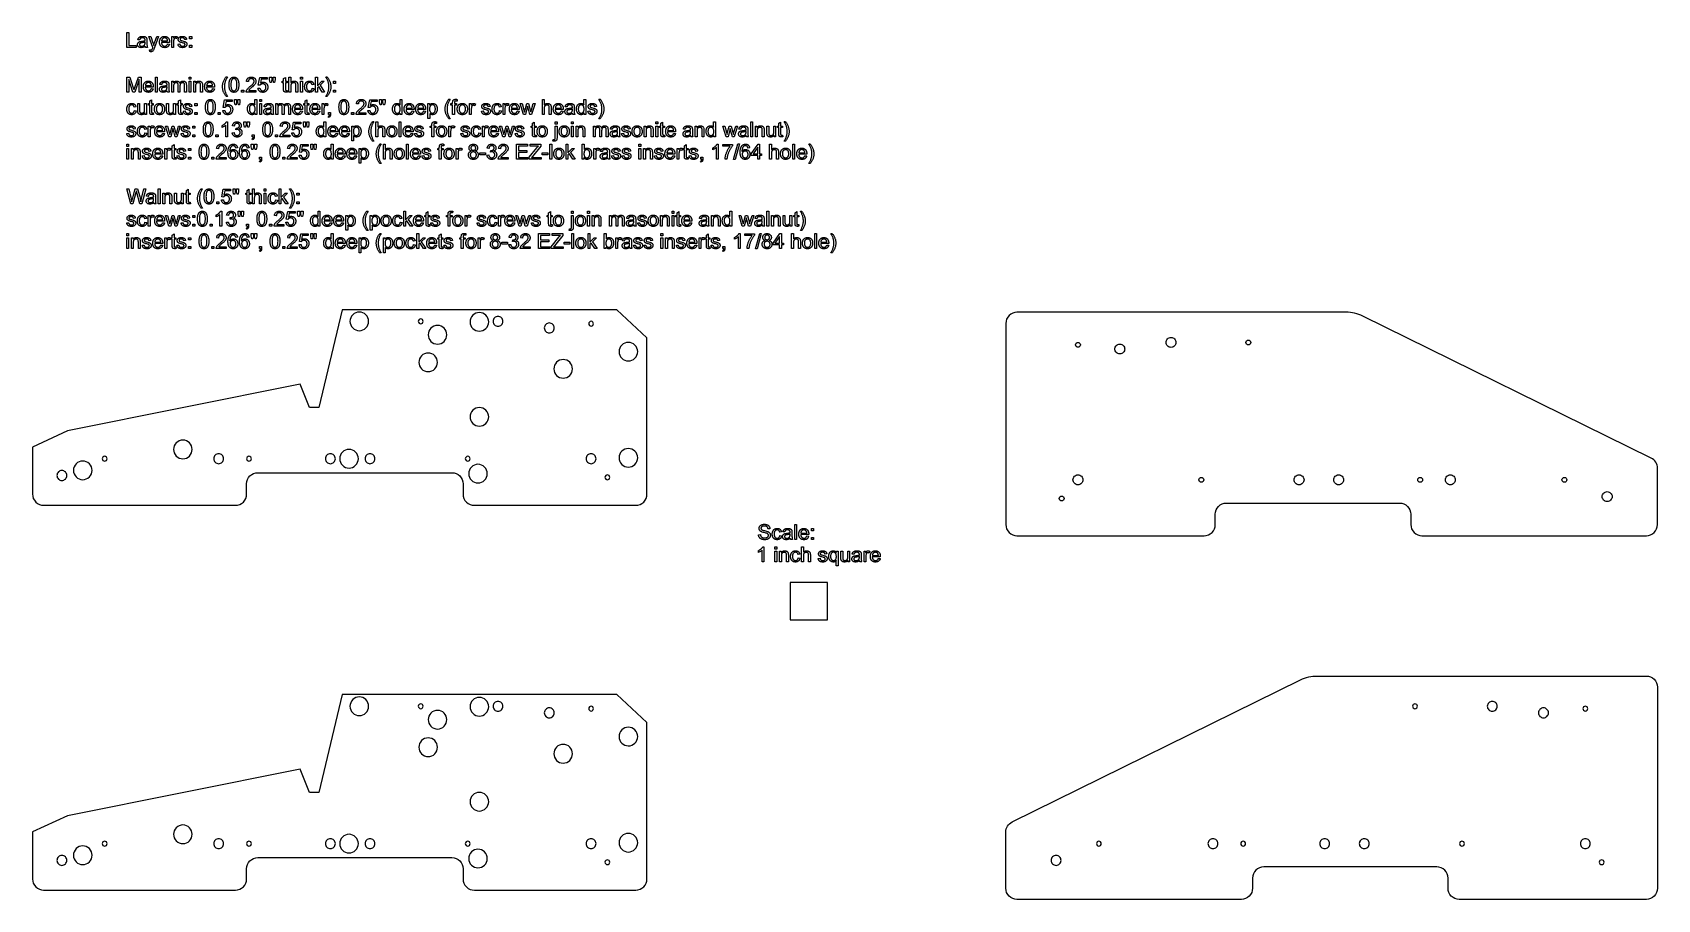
# Model space of a CAD drawing. Extents: x 0.6 to 44.2, y 0 to 23.3.
import ezdxf

# ---------------------------------------------------------------- set-up
doc = ezdxf.new("R2010")
doc.units = 0
for name, color, linetype in [('CUTOUTS', 1, 'CONTINUOUS'), ('INSERTS', 5, 'CONTINUOUS'), ('MASONITE', 40, 'CONTINUOUS'), ('SCREWS', 30, 'CONTINUOUS'), ('WALNUT', 24, 'CONTINUOUS')]:
    doc.layers.add(name, color=color, linetype=linetype)

msp = doc.modelspace()

# ---------------------------------------------------------------- linework, layer by layer
at = {"layer": 'CUTOUTS'}
for points in [[(3.095, 22.876), (3.095, 23.276), (3.148, 23.276), (3.148, 22.923), (3.345, 22.923), (3.345, 22.876)], [(3.59, 22.912), (3.577, 22.901), (3.57, 22.896), (3.564, 22.892), (3.557, 22.888), (3.551, 22.885), (3.544, 22.882), (3.538, 22.879), (3.531, 22.877), (3.525, 22.875), (3.518, 22.873), (3.512, 22.872), (3.505, 22.871), (3.498, 22.87), (3.491, 22.87), (3.484, 22.869), (3.472, 22.87), (3.461, 22.871), (3.451, 22.873), (3.441, 22.875), (3.433, 22.879), (3.424, 22.883), (3.417, 22.887), (3.41, 22.893), (3.404, 22.899), (3.399, 22.905), (3.395, 22.912), (3.391, 22.919), (3.388, 22.927), (3.386, 22.935), (3.385, 22.944), (3.385, 22.952), (3.385, 22.958), (3.385, 22.963), (3.386, 22.968), (3.387, 22.973), (3.388, 22.978), (3.39, 22.982), (3.392, 22.987), (3.394, 22.991), (3.4, 23), (3.405, 23.007), (3.412, 23.014), (3.42, 23.02), (3.428, 23.025), (3.436, 23.029), (3.445, 23.033), (3.455, 23.036), (3.463, 23.038), (3.473, 23.039), (3.499, 23.043), (3.526, 23.047), (3.55, 23.051), (3.57, 23.055), (3.579, 23.058), (3.586, 23.06), (3.587, 23.073), (3.586, 23.08), (3.586, 23.087), (3.585, 23.093), (3.583, 23.098), (3.581, 23.103), (3.579, 23.108), (3.576, 23.112), (3.573, 23.115), (3.568, 23.119), (3.562, 23.122), (3.556, 23.125), (3.549, 23.128), (3.542, 23.129), (3.534, 23.131), (3.526, 23.131), (3.517, 23.132), (3.508, 23.131), (3.5, 23.131), (3.493, 23.13), (3.487, 23.129), (3.48, 23.127), (3.475, 23.125), (3.47, 23.122), (3.466, 23.12), (3.462, 23.116), (3.458, 23.112), (3.454, 23.108), (3.451, 23.103), (3.448, 23.097), (3.446, 23.091), (3.443, 23.084), (3.441, 23.077), (3.393, 23.083), (3.395, 23.091), (3.397, 23.098), (3.399, 23.105), (3.402, 23.111), (3.405, 23.117), (3.408, 23.123), (3.411, 23.128), (3.415, 23.133), (3.419, 23.138), (3.423, 23.142), (3.428, 23.146), (3.433, 23.15), (3.439, 23.153), (3.445, 23.156), (3.451, 23.159), (3.458, 23.162), (3.465, 23.165), (3.473, 23.167), (3.481, 23.168), (3.489, 23.17), (3.497, 23.171), (3.506, 23.172), (3.515, 23.172), (3.524, 23.172), (3.541, 23.172), (3.55, 23.171), (3.557, 23.17), (3.565, 23.169), (3.572, 23.167), (3.578, 23.166), (3.584, 23.164), (3.595, 23.159), (3.6, 23.156), (3.604, 23.154), (3.608, 23.151), (3.612, 23.148), (3.615, 23.145), (3.618, 23.142), (3.623, 23.135), (3.627, 23.127), (3.631, 23.118), (3.633, 23.108), (3.635, 23.101), (3.635, 23.091), (3.636, 23.078), (3.636, 23.063), (3.636, 22.997), (3.636, 22.966), (3.637, 22.942), (3.638, 22.923), (3.639, 22.911), (3.641, 22.902), (3.644, 22.893), (3.647, 22.884), (3.651, 22.876), (3.6, 22.876), (3.597, 22.884), (3.594, 22.893), (3.592, 22.902)], [(3.71, 22.764), (3.704, 22.811), (3.712, 22.809), (3.719, 22.807), (3.726, 22.806), (3.732, 22.806), (3.74, 22.807), (3.747, 22.808), (3.753, 22.809), (3.759, 22.812), (3.763, 22.815), (3.768, 22.818), (3.771, 22.822), (3.775, 22.827), (3.777, 22.832), (3.781, 22.84), (3.79, 22.863), (3.794, 22.875), (3.684, 23.166), (3.737, 23.166), (3.797, 22.998), (3.803, 22.982), (3.809, 22.965), (3.814, 22.948), (3.818, 22.931), (3.823, 22.948), (3.828, 22.964), (3.833, 22.981), (3.839, 22.997), (3.901, 23.166), (3.95, 23.166), (3.839, 22.871), (3.831, 22.849), (3.824, 22.831), (3.817, 22.816), (3.812, 22.805), (3.809, 22.799), (3.805, 22.794), (3.802, 22.789), (3.798, 22.784), (3.794, 22.78), (3.79, 22.776), (3.786, 22.773), (3.782, 22.77), (3.778, 22.767), (3.773, 22.765), (3.768, 22.763), (3.763, 22.761), (3.758, 22.76), (3.753, 22.759), (3.747, 22.759), (3.742, 22.758), (3.734, 22.759), (3.726, 22.76), (3.718, 22.762)], [(4.19, 22.969), (4.241, 22.963), (4.237, 22.952), (4.233, 22.942), (4.229, 22.933), (4.223, 22.924), (4.218, 22.915), (4.211, 22.908), (4.204, 22.9), (4.196, 22.894), (4.188, 22.888), (4.179, 22.883), (4.169, 22.879), (4.159, 22.876), (4.148, 22.873), (4.137, 22.871), (4.125, 22.87), (4.113, 22.869), (4.105, 22.87), (4.098, 22.87), (4.09, 22.871), (4.083, 22.872), (4.076, 22.873), (4.069, 22.875), (4.063, 22.877), (4.056, 22.879), (4.05, 22.882), (4.044, 22.885), (4.038, 22.888), (4.033, 22.892), (4.027, 22.895), (4.022, 22.899), (4.017, 22.904), (4.012, 22.909), (4.008, 22.914), (4.004, 22.919), (4, 22.924), (3.996, 22.93), (3.993, 22.936), (3.99, 22.942), (3.987, 22.949), (3.984, 22.956), (3.982, 22.963), (3.98, 22.97), (3.979, 22.977), (3.977, 22.985), (3.976, 22.993), (3.976, 23.001), (3.975, 23.018), (3.975, 23.027), (3.976, 23.036), (3.976, 23.045), (3.977, 23.053), (3.979, 23.061), (3.98, 23.069), (3.982, 23.076), (3.984, 23.083), (3.987, 23.09), (3.99, 23.097), (3.993, 23.104), (3.996, 23.11), (4, 23.116), (4.004, 23.121), (4.008, 23.127), (4.013, 23.132), (4.018, 23.137), (4.022, 23.141), (4.028, 23.146), (4.033, 23.15), (4.038, 23.153), (4.044, 23.157), (4.05, 23.16), (4.056, 23.162), (4.062, 23.165), (4.069, 23.167), (4.075, 23.168), (4.082, 23.17), (4.089, 23.171), (4.096, 23.172), (4.103, 23.172), (4.11, 23.172), (4.118, 23.172), (4.125, 23.172), (4.131, 23.171), (4.138, 23.17), (4.145, 23.168), (4.151, 23.167), (4.157, 23.165), (4.163, 23.162), (4.169, 23.16), (4.175, 23.157), (4.18, 23.154), (4.186, 23.15), (4.191, 23.146), (4.196, 23.142), (4.201, 23.138), (4.205, 23.133), (4.21, 23.128), (4.214, 23.122), (4.218, 23.117), (4.221, 23.111), (4.225, 23.105), (4.228, 23.099), (4.231, 23.092), (4.233, 23.085), (4.235, 23.078), (4.237, 23.071), (4.239, 23.063), (4.24, 23.055), (4.241, 23.047), (4.242, 23.039), (4.242, 23.021), (4.242, 23.008), (4.026, 23.008), (4.027, 22.997), (4.029, 22.986), (4.031, 22.976), (4.034, 22.966), (4.038, 22.957), (4.042, 22.949), (4.047, 22.942), (4.053, 22.935), (4.059, 22.929), (4.066, 22.924), (4.073, 22.92), (4.08, 22.916), (4.088, 22.913), (4.096, 22.911), (4.105, 22.91), (4.113, 22.91), (4.12, 22.91), (4.126, 22.911), (4.133, 22.912), (4.138, 22.913), (4.144, 22.915), (4.149, 22.918), (4.155, 22.921), (4.16, 22.924), (4.164, 22.928), (4.169, 22.932), (4.173, 22.937), (4.177, 22.942), (4.18, 22.948), (4.184, 22.955), (4.187, 22.962)], [(4.029, 23.049), (4.19, 23.049), (4.189, 23.058), (4.188, 23.066), (4.186, 23.074), (4.184, 23.081), (4.182, 23.087), (4.179, 23.093), (4.175, 23.099), (4.172, 23.104), (4.166, 23.11), (4.159, 23.116), (4.152, 23.121), (4.145, 23.125), (4.137, 23.128), (4.129, 23.13), (4.12, 23.132), (4.111, 23.132), (4.103, 23.132), (4.095, 23.131), (4.087, 23.129), (4.08, 23.126), (4.073, 23.123), (4.066, 23.119), (4.06, 23.115), (4.054, 23.109), (4.049, 23.103), (4.044, 23.097), (4.04, 23.09), (4.036, 23.083), (4.033, 23.075), (4.031, 23.067), (4.029, 23.058)], [(4.302, 22.876), (4.302, 23.166), (4.346, 23.166), (4.346, 23.122), (4.354, 23.136), (4.358, 23.142), (4.362, 23.147), (4.366, 23.152), (4.37, 23.156), (4.373, 23.16), (4.377, 23.163), (4.381, 23.165), (4.384, 23.167), (4.388, 23.169), (4.392, 23.17), (4.396, 23.171), (4.4, 23.172), (4.404, 23.172), (4.409, 23.172), (4.415, 23.172), (4.421, 23.171), (4.427, 23.17), (4.434, 23.168), (4.44, 23.166), (4.446, 23.163), (4.453, 23.16), (4.459, 23.157), (4.442, 23.111), (4.433, 23.116), (4.429, 23.117), (4.424, 23.119), (4.42, 23.12), (4.415, 23.121), (4.411, 23.121), (4.406, 23.122), (4.402, 23.121), (4.398, 23.121), (4.395, 23.12), (4.391, 23.119), (4.387, 23.118), (4.384, 23.116), (4.381, 23.114), (4.377, 23.112), (4.374, 23.109), (4.371, 23.107), (4.369, 23.104), (4.366, 23.1), (4.364, 23.097), (4.362, 23.093), (4.359, 23.085), (4.355, 23.072), (4.353, 23.058), (4.351, 23.043), (4.351, 23.028), (4.351, 22.876)], [(4.469, 22.963), (4.517, 22.97), (4.518, 22.963), (4.52, 22.956), (4.522, 22.95), (4.525, 22.944), (4.528, 22.939), (4.532, 22.934), (4.536, 22.93), (4.54, 22.925), (4.545, 22.922), (4.55, 22.919), (4.556, 22.916), (4.562, 22.914), (4.569, 22.912), (4.576, 22.911), (4.584, 22.91), (4.592, 22.91), (4.6, 22.91), (4.608, 22.911), (4.615, 22.912), (4.622, 22.913), (4.628, 22.915), (4.633, 22.918), (4.638, 22.92), (4.642, 22.924), (4.646, 22.927), (4.65, 22.931), (4.652, 22.935), (4.655, 22.939), (4.657, 22.943), (4.658, 22.947), (4.659, 22.951), (4.659, 22.956), (4.659, 22.96), (4.658, 22.964), (4.657, 22.967), (4.655, 22.971), (4.653, 22.974), (4.651, 22.977), (4.648, 22.98), (4.644, 22.982), (4.641, 22.984), (4.637, 22.986), (4.627, 22.99), (4.612, 22.994), (4.594, 22.999), (4.569, 23.005), (4.548, 23.012), (4.532, 23.017), (4.519, 23.022), (4.514, 23.025), (4.509, 23.028), (4.505, 23.031), (4.501, 23.034), (4.497, 23.038), (4.494, 23.042), (4.49, 23.046), (4.488, 23.05), (4.485, 23.054), (4.483, 23.059), (4.481, 23.064), (4.48, 23.068), (4.478, 23.073), (4.478, 23.078), (4.477, 23.084), (4.477, 23.089), (4.477, 23.098), (4.479, 23.108), (4.482, 23.116), (4.486, 23.125), (4.491, 23.133), (4.496, 23.14), (4.503, 23.146), (4.51, 23.152), (4.516, 23.156), (4.523, 23.16), (4.532, 23.163), (4.541, 23.166), (4.551, 23.169), (4.562, 23.171), (4.572, 23.172), (4.584, 23.172), (4.592, 23.172), (4.6, 23.172), (4.608, 23.171), (4.616, 23.17), (4.623, 23.169), (4.63, 23.167), (4.637, 23.165), (4.643, 23.163), (4.65, 23.16), (4.655, 23.157), (4.661, 23.154), (4.666, 23.151), (4.67, 23.148), (4.674, 23.144), (4.678, 23.14), (4.681, 23.136), (4.684, 23.132), (4.687, 23.127), (4.69, 23.122), (4.692, 23.116), (4.694, 23.111), (4.696, 23.104), (4.697, 23.098), (4.698, 23.091), (4.65, 23.084), (4.649, 23.09), (4.648, 23.095), (4.646, 23.1), (4.644, 23.104), (4.641, 23.109), (4.638, 23.113), (4.635, 23.116), (4.631, 23.119), (4.627, 23.122), (4.623, 23.125), (4.618, 23.127), (4.612, 23.129), (4.607, 23.13), (4.601, 23.131), (4.594, 23.132), (4.587, 23.132), (4.579, 23.132), (4.571, 23.131), (4.564, 23.13), (4.558, 23.129), (4.552, 23.128), (4.547, 23.126), (4.543, 23.123), (4.539, 23.121), (4.535, 23.118), (4.532, 23.115), (4.53, 23.112), (4.528, 23.109), (4.526, 23.105), (4.525, 23.102), (4.525, 23.098), (4.524, 23.095), (4.525, 23.09), (4.526, 23.086), (4.528, 23.081), (4.53, 23.077), (4.534, 23.074), (4.538, 23.07), (4.543, 23.067), (4.549, 23.064), (4.564, 23.06), (4.593, 23.052), (4.617, 23.045), (4.637, 23.039), (4.653, 23.034), (4.665, 23.029), (4.67, 23.027), (4.675, 23.024), (4.679, 23.021), (4.684, 23.018), (4.688, 23.015), (4.691, 23.011), (4.695, 23.007), (4.698, 23.003), (4.7, 22.999), (4.703, 22.994), (4.705, 22.989), (4.706, 22.984), (4.708, 22.979), (4.709, 22.973), (4.709, 22.967), (4.709, 22.961), (4.709, 22.955), (4.708, 22.949), (4.707, 22.943), (4.706, 22.937), (4.704, 22.932), (4.701, 22.926), (4.698, 22.92), (4.695, 22.915), (4.691, 22.91), (4.687, 22.905), (4.682, 22.9), (4.677, 22.896), (4.672, 22.892), (4.666, 22.888), (4.66, 22.884), (4.654, 22.881), (4.647, 22.879), (4.64, 22.876), (4.632, 22.874), (4.625, 22.872), (4.617, 22.871), (4.609, 22.87), (4.601, 22.87), (4.593, 22.869), (4.579, 22.87), (4.566, 22.871), (4.554, 22.873), (4.543, 22.875), (4.532, 22.879), (4.523, 22.883), (4.514, 22.887), (4.506, 22.893), (4.499, 22.899), (4.493, 22.906), (4.487, 22.914), (4.482, 22.922), (4.478, 22.931), (4.474, 22.941), (4.471, 22.951)], [(4.781, 23.11), (4.781, 23.166), (4.837, 23.166), (4.837, 23.11)], [(3.586, 23.021), (3.579, 23.019), (3.571, 23.016), (3.562, 23.014), (3.553, 23.011), (3.531, 23.007), (3.506, 23.003), (3.492, 23.001), (3.48, 22.998), (3.471, 22.996), (3.463, 22.993), (3.457, 22.99), (3.452, 22.986), (3.448, 22.982), (3.444, 22.977), (3.441, 22.972), (3.439, 22.966), (3.437, 22.96), (3.437, 22.954), (3.437, 22.949), (3.438, 22.944), (3.439, 22.94), (3.441, 22.936), (3.443, 22.932), (3.445, 22.928), (3.448, 22.924), (3.452, 22.921), (3.456, 22.918), (3.46, 22.915), (3.465, 22.913), (3.47, 22.911), (3.476, 22.91), (3.482, 22.909), (3.488, 22.908), (3.495, 22.908), (3.502, 22.908), (3.509, 22.909), (3.516, 22.91), (3.522, 22.911), (3.528, 22.913), (3.534, 22.915), (3.54, 22.917), (3.546, 22.92), (3.551, 22.924), (3.556, 22.927), (3.561, 22.931), (3.565, 22.935), (3.569, 22.939), (3.572, 22.944), (3.576, 22.949), (3.578, 22.954), (3.58, 22.959), (3.582, 22.964), (3.583, 22.969), (3.584, 22.975), (3.585, 22.981), (3.586, 22.988), (3.586, 23.003)], [(4.781, 22.876), (4.781, 22.932), (4.837, 22.932), (4.837, 22.876)], [(3.095, 21.676), (3.095, 22.076), (3.174, 22.076), (3.269, 21.793), (3.28, 21.758), (3.288, 21.734), (3.297, 21.761), (3.309, 21.798), (3.405, 22.076), (3.476, 22.076), (3.476, 21.676), (3.425, 21.676), (3.425, 22.011), (3.309, 21.676), (3.261, 21.676), (3.146, 22.017), (3.146, 21.676)], [(3.754, 21.769), (3.805, 21.763), (3.801, 21.752), (3.797, 21.742), (3.793, 21.733), (3.787, 21.724), (3.782, 21.715), (3.775, 21.708), (3.768, 21.7), (3.76, 21.694), (3.752, 21.688), (3.743, 21.683), (3.733, 21.679), (3.723, 21.676), (3.712, 21.673), (3.701, 21.671), (3.689, 21.67), (3.677, 21.669), (3.669, 21.67), (3.662, 21.67), (3.654, 21.671), (3.647, 21.672), (3.64, 21.673), (3.633, 21.675), (3.627, 21.677), (3.62, 21.679), (3.614, 21.682), (3.608, 21.685), (3.602, 21.688), (3.597, 21.692), (3.591, 21.695), (3.586, 21.699), (3.581, 21.704), (3.576, 21.709), (3.572, 21.714), (3.568, 21.719), (3.564, 21.724), (3.56, 21.73), (3.557, 21.736), (3.554, 21.742), (3.551, 21.749), (3.548, 21.756), (3.546, 21.763), (3.544, 21.77), (3.543, 21.777), (3.541, 21.785), (3.54, 21.793), (3.54, 21.801), (3.539, 21.818), (3.539, 21.827), (3.54, 21.836), (3.54, 21.845), (3.541, 21.853), (3.543, 21.861), (3.544, 21.869), (3.546, 21.876), (3.548, 21.883), (3.551, 21.89), (3.554, 21.897), (3.557, 21.904), (3.56, 21.91), (3.564, 21.916), (3.568, 21.921), (3.572, 21.927), (3.577, 21.932), (3.581, 21.937), (3.586, 21.941), (3.592, 21.946), (3.597, 21.95), (3.602, 21.953), (3.608, 21.957), (3.614, 21.96), (3.62, 21.962), (3.626, 21.965), (3.633, 21.967), (3.639, 21.968), (3.646, 21.97), (3.653, 21.971), (3.66, 21.972), (3.667, 21.972), (3.674, 21.972), (3.682, 21.972), (3.689, 21.972), (3.695, 21.971), (3.702, 21.97), (3.709, 21.968), (3.715, 21.967), (3.721, 21.965), (3.727, 21.962), (3.733, 21.96), (3.739, 21.957), (3.744, 21.954), (3.75, 21.95), (3.755, 21.946), (3.76, 21.942), (3.765, 21.938), (3.769, 21.933), (3.774, 21.928), (3.778, 21.922), (3.782, 21.917), (3.785, 21.911), (3.789, 21.905), (3.792, 21.899), (3.795, 21.892), (3.797, 21.885), (3.799, 21.878), (3.801, 21.871), (3.803, 21.863), (3.804, 21.855), (3.805, 21.847), (3.806, 21.839), (3.806, 21.821), (3.806, 21.808), (3.59, 21.808), (3.591, 21.797), (3.593, 21.786), (3.595, 21.776), (3.598, 21.766), (3.602, 21.757), (3.606, 21.749), (3.611, 21.742), (3.617, 21.735), (3.623, 21.729), (3.63, 21.724), (3.637, 21.72), (3.644, 21.716), (3.652, 21.713), (3.66, 21.711), (3.668, 21.71), (3.677, 21.71), (3.684, 21.71), (3.69, 21.711), (3.697, 21.712), (3.702, 21.713), (3.708, 21.715), (3.713, 21.718), (3.719, 21.721), (3.723, 21.724), (3.728, 21.728), (3.733, 21.732), (3.737, 21.737), (3.741, 21.742), (3.744, 21.748), (3.748, 21.755), (3.751, 21.762)], [(3.593, 21.849), (3.754, 21.849), (3.753, 21.858), (3.752, 21.866), (3.75, 21.874), (3.748, 21.881), (3.746, 21.887), (3.743, 21.893), (3.739, 21.899), (3.736, 21.904), (3.73, 21.91), (3.723, 21.916), (3.716, 21.921), (3.709, 21.925), (3.701, 21.928), (3.693, 21.93), (3.684, 21.932), (3.675, 21.932), (3.667, 21.932), (3.659, 21.931), (3.651, 21.929), (3.644, 21.926), (3.637, 21.923), (3.63, 21.919), (3.624, 21.915), (3.618, 21.909), (3.613, 21.903), (3.608, 21.897), (3.604, 21.89), (3.6, 21.883), (3.597, 21.875), (3.595, 21.867), (3.593, 21.858)], [(3.865, 21.676), (3.865, 22.076), (3.914, 22.076), (3.914, 21.676)], [(4.179, 21.712), (4.166, 21.701), (4.159, 21.696), (4.153, 21.692), (4.146, 21.688), (4.14, 21.685), (4.133, 21.682), (4.127, 21.679), (4.121, 21.677), (4.114, 21.675), (4.107, 21.673), (4.101, 21.672), (4.094, 21.671), (4.087, 21.67), (4.08, 21.67), (4.073, 21.669), (4.061, 21.67), (4.05, 21.671), (4.04, 21.673), (4.031, 21.675), (4.022, 21.679), (4.014, 21.683), (4.006, 21.687), (3.999, 21.693), (3.993, 21.699), (3.988, 21.705), (3.984, 21.712), (3.98, 21.719), (3.977, 21.727), (3.975, 21.735), (3.974, 21.744), (3.974, 21.752), (3.974, 21.758), (3.974, 21.763), (3.975, 21.768), (3.976, 21.773), (3.977, 21.778), (3.979, 21.782), (3.981, 21.787), (3.983, 21.791), (3.989, 21.8), (3.995, 21.807), (4.001, 21.814), (4.009, 21.82), (4.017, 21.825), (4.025, 21.829), (4.035, 21.833), (4.044, 21.836), (4.052, 21.838), (4.062, 21.839), (4.088, 21.843), (4.116, 21.847), (4.139, 21.851), (4.159, 21.855), (4.168, 21.858), (4.175, 21.86), (4.176, 21.873), (4.175, 21.88), (4.175, 21.887), (4.174, 21.893), (4.172, 21.898), (4.17, 21.903), (4.168, 21.908), (4.165, 21.912), (4.162, 21.915), (4.157, 21.919), (4.151, 21.922), (4.145, 21.925), (4.138, 21.928), (4.131, 21.929), (4.123, 21.931), (4.115, 21.931), (4.106, 21.932), (4.097, 21.931), (4.09, 21.931), (4.082, 21.93), (4.076, 21.929), (4.07, 21.927), (4.064, 21.925), (4.059, 21.922), (4.055, 21.92), (4.051, 21.916), (4.047, 21.912), (4.043, 21.908), (4.04, 21.903), (4.037, 21.897), (4.035, 21.891), (4.032, 21.884), (4.03, 21.877), (3.982, 21.883), (3.984, 21.891), (3.986, 21.898), (3.988, 21.905), (3.991, 21.911), (3.994, 21.917), (3.997, 21.923), (4, 21.928), (4.004, 21.933), (4.008, 21.938), (4.012, 21.942), (4.017, 21.946), (4.022, 21.95), (4.028, 21.953), (4.034, 21.956), (4.04, 21.959), (4.047, 21.962), (4.054, 21.965), (4.062, 21.967), (4.07, 21.968), (4.078, 21.97), (4.086, 21.971), (4.095, 21.972), (4.104, 21.972), (4.113, 21.972), (4.131, 21.972), (4.139, 21.971), (4.146, 21.97), (4.154, 21.969), (4.161, 21.967), (4.167, 21.966), (4.173, 21.964), (4.184, 21.959), (4.189, 21.956), (4.193, 21.954), (4.197, 21.951), (4.201, 21.948), (4.204, 21.945), (4.207, 21.942), (4.212, 21.935), (4.217, 21.927), (4.22, 21.918), (4.223, 21.908), (4.224, 21.901), (4.224, 21.891), (4.225, 21.878), (4.225, 21.863), (4.225, 21.797), (4.225, 21.766), (4.226, 21.742), (4.227, 21.723), (4.228, 21.711), (4.23, 21.702), (4.233, 21.693), (4.236, 21.684), (4.241, 21.676), (4.189, 21.676), (4.186, 21.684), (4.183, 21.693), (4.181, 21.702)], [(4.175, 21.821), (4.168, 21.819), (4.16, 21.816), (4.152, 21.814), (4.142, 21.811), (4.12, 21.807), (4.095, 21.803), (4.081, 21.801), (4.069, 21.798), (4.06, 21.796), (4.052, 21.793), (4.046, 21.79), (4.041, 21.786), (4.037, 21.782), (4.033, 21.777), (4.03, 21.772), (4.028, 21.766), (4.027, 21.76), (4.026, 21.754), (4.026, 21.749), (4.027, 21.744), (4.028, 21.74), (4.03, 21.736), (4.032, 21.732), (4.034, 21.728), (4.037, 21.724), (4.041, 21.721), (4.045, 21.718), (4.049, 21.715), (4.054, 21.713), (4.059, 21.711), (4.065, 21.71), (4.071, 21.709), (4.078, 21.708), (4.084, 21.708), (4.091, 21.708), (4.098, 21.709), (4.105, 21.71), (4.111, 21.711), (4.117, 21.713), (4.124, 21.715), (4.129, 21.717), (4.135, 21.72), (4.14, 21.724), (4.145, 21.727), (4.15, 21.731), (4.154, 21.735), (4.158, 21.739), (4.162, 21.744), (4.165, 21.749), (4.167, 21.754), (4.169, 21.759), (4.171, 21.764), (4.172, 21.769), (4.173, 21.775), (4.174, 21.781), (4.175, 21.788), (4.175, 21.803)], [(4.301, 21.676), (4.301, 21.966), (4.345, 21.966), (4.345, 21.925), (4.349, 21.93), (4.352, 21.935), (4.357, 21.94), (4.361, 21.944), (4.366, 21.948), (4.371, 21.952), (4.376, 21.956), (4.381, 21.959), (4.387, 21.962), (4.393, 21.965), (4.399, 21.967), (4.406, 21.969), (4.412, 21.971), (4.419, 21.972), (4.426, 21.972), (4.433, 21.972), (4.441, 21.972), (4.448, 21.972), (4.455, 21.97), (4.462, 21.969), (4.469, 21.967), (4.475, 21.965), (4.48, 21.962), (4.486, 21.959), (4.491, 21.955), (4.495, 21.952), (4.499, 21.947), (4.503, 21.943), (4.507, 21.938), (4.51, 21.933), (4.512, 21.927), (4.515, 21.922), (4.519, 21.928), (4.524, 21.933), (4.528, 21.939), (4.533, 21.944), (4.538, 21.948), (4.543, 21.953), (4.549, 21.956), (4.554, 21.96), (4.56, 21.963), (4.566, 21.965), (4.572, 21.967), (4.578, 21.969), (4.584, 21.971), (4.591, 21.972), (4.597, 21.972), (4.604, 21.972), (4.615, 21.972), (4.625, 21.971), (4.634, 21.969), (4.642, 21.966), (4.65, 21.963), (4.658, 21.959), (4.664, 21.954), (4.671, 21.948), (4.676, 21.942), (4.681, 21.935), (4.685, 21.927), (4.688, 21.918), (4.69, 21.909), (4.692, 21.898), (4.693, 21.887), (4.694, 21.875), (4.694, 21.676), (4.645, 21.676), (4.645, 21.859), (4.645, 21.872), (4.644, 21.884), (4.642, 21.893), (4.64, 21.901), (4.637, 21.907), (4.633, 21.913), (4.629, 21.918), (4.623, 21.922), (4.616, 21.925), (4.609, 21.928), (4.602, 21.929), (4.593, 21.93), (4.586, 21.929), (4.579, 21.929), (4.572, 21.927), (4.565, 21.925), (4.559, 21.922), (4.553, 21.918), (4.548, 21.914), (4.543, 21.909), (4.538, 21.904), (4.534, 21.898), (4.53, 21.891), (4.527, 21.883), (4.525, 21.875), (4.524, 21.865), (4.523, 21.855), (4.522, 21.844), (4.522, 21.676), (4.473, 21.676), (4.473, 21.864), (4.473, 21.872), (4.473, 21.88), (4.472, 21.887), (4.47, 21.893), (4.469, 21.899), (4.467, 21.904), (4.464, 21.909), (4.461, 21.913), (4.458, 21.917), (4.454, 21.921), (4.45, 21.923), (4.445, 21.926), (4.44, 21.927), (4.435, 21.929), (4.429, 21.93), (4.422, 21.93), (4.417, 21.93), (4.412, 21.929), (4.407, 21.928), (4.402, 21.927), (4.397, 21.926), (4.393, 21.924), (4.388, 21.921), (4.384, 21.919), (4.379, 21.916), (4.375, 21.913), (4.372, 21.909), (4.368, 21.905), (4.365, 21.901), (4.363, 21.897), (4.36, 21.892), (4.358, 21.887), (4.356, 21.881), (4.355, 21.875), (4.353, 21.869), (4.352, 21.861), (4.351, 21.845), (4.35, 21.826), (4.35, 21.676)], [(4.767, 22.02), (4.767, 22.076), (4.816, 22.076), (4.816, 22.02)], [(4.767, 21.676), (4.767, 21.966), (4.816, 21.966), (4.816, 21.676)], [(4.891, 21.676), (4.891, 21.966), (4.935, 21.966), (4.935, 21.925), (4.939, 21.93), (4.943, 21.936), (4.948, 21.941), (4.953, 21.945), (4.958, 21.95), (4.963, 21.954), (4.968, 21.957), (4.974, 21.96), (4.98, 21.963), (4.986, 21.966), (4.992, 21.968), (4.999, 21.969), (5.006, 21.971), (5.013, 21.972), (5.02, 21.972), (5.027, 21.972), (5.04, 21.972), (5.046, 21.971), (5.052, 21.97), (5.058, 21.969), (5.064, 21.967), (5.07, 21.965), (5.075, 21.963), (5.081, 21.96), (5.086, 21.958), (5.09, 21.955), (5.095, 21.952), (5.098, 21.949), (5.102, 21.946), (5.105, 21.942), (5.108, 21.938), (5.113, 21.93), (5.117, 21.922), (5.121, 21.912), (5.123, 21.902), (5.125, 21.894), (5.126, 21.883), (5.126, 21.87), (5.126, 21.854), (5.126, 21.676), (5.077, 21.676), (5.077, 21.852), (5.077, 21.866), (5.076, 21.879), (5.074, 21.889), (5.073, 21.893), (5.071, 21.897), (5.07, 21.901), (5.068, 21.904), (5.066, 21.907), (5.063, 21.911), (5.061, 21.913), (5.058, 21.916), (5.055, 21.919), (5.051, 21.921), (5.047, 21.923), (5.043, 21.925), (5.039, 21.926), (5.035, 21.928), (5.031, 21.929), (5.026, 21.929), (5.017, 21.93), (5.009, 21.929), (5.002, 21.929), (4.994, 21.927), (4.988, 21.925), (4.981, 21.922), (4.975, 21.919), (4.968, 21.915), (4.963, 21.91), (4.96, 21.907), (4.957, 21.904), (4.955, 21.901), (4.953, 21.898), (4.949, 21.89), (4.946, 21.881), (4.943, 21.871), (4.941, 21.86), (4.94, 21.848), (4.94, 21.834), (4.94, 21.676)], [(5.4, 21.769), (5.451, 21.763), (5.447, 21.752), (5.443, 21.742), (5.439, 21.733), (5.434, 21.724), (5.428, 21.715), (5.421, 21.708), (5.414, 21.7), (5.406, 21.694), (5.398, 21.688), (5.389, 21.683), (5.379, 21.679), (5.369, 21.676), (5.359, 21.673), (5.347, 21.671), (5.336, 21.67), (5.323, 21.669), (5.315, 21.67), (5.308, 21.67), (5.3, 21.671), (5.293, 21.672), (5.286, 21.673), (5.279, 21.675), (5.273, 21.677), (5.266, 21.679), (5.26, 21.682), (5.254, 21.685), (5.248, 21.688), (5.243, 21.692), (5.237, 21.695), (5.232, 21.699), (5.227, 21.704), (5.222, 21.709), (5.218, 21.714), (5.214, 21.719), (5.21, 21.724), (5.206, 21.73), (5.203, 21.736), (5.2, 21.742), (5.197, 21.749), (5.194, 21.756), (5.192, 21.763), (5.19, 21.77), (5.189, 21.777), (5.187, 21.785), (5.186, 21.793), (5.186, 21.801), (5.185, 21.818), (5.185, 21.827), (5.186, 21.836), (5.186, 21.845), (5.188, 21.853), (5.189, 21.861), (5.19, 21.869), (5.192, 21.876), (5.195, 21.883), (5.197, 21.89), (5.2, 21.897), (5.203, 21.904), (5.206, 21.91), (5.21, 21.916), (5.214, 21.921), (5.218, 21.927), (5.223, 21.932), (5.228, 21.937), (5.233, 21.941), (5.238, 21.946), (5.243, 21.95), (5.249, 21.953), (5.254, 21.957), (5.26, 21.96), (5.266, 21.962), (5.272, 21.965), (5.279, 21.967), (5.285, 21.968), (5.292, 21.97), (5.299, 21.971), (5.306, 21.972), (5.313, 21.972), (5.32, 21.972), (5.328, 21.972), (5.335, 21.972), (5.342, 21.971), (5.348, 21.97), (5.355, 21.968), (5.361, 21.967), (5.367, 21.965), (5.373, 21.962), (5.379, 21.96), (5.385, 21.957), (5.39, 21.954), (5.396, 21.95), (5.401, 21.946), (5.406, 21.942), (5.411, 21.938), (5.415, 21.933), (5.42, 21.928), (5.424, 21.922), (5.428, 21.917), (5.432, 21.911), (5.435, 21.905), (5.438, 21.899), (5.441, 21.892), (5.443, 21.885), (5.445, 21.878), (5.447, 21.871), (5.449, 21.863), (5.45, 21.855), (5.451, 21.847), (5.452, 21.839), (5.452, 21.821), (5.452, 21.808), (5.236, 21.808), (5.237, 21.797), (5.239, 21.786), (5.241, 21.776), (5.244, 21.766), (5.248, 21.757), (5.252, 21.749), (5.257, 21.742), (5.263, 21.735), (5.269, 21.729), (5.276, 21.724), (5.283, 21.72), (5.29, 21.716), (5.298, 21.713), (5.306, 21.711), (5.315, 21.71), (5.323, 21.71), (5.33, 21.71), (5.337, 21.711), (5.343, 21.712), (5.349, 21.713), (5.354, 21.715), (5.36, 21.718), (5.365, 21.721), (5.37, 21.724), (5.374, 21.728), (5.379, 21.732), (5.383, 21.737), (5.387, 21.742), (5.39, 21.748), (5.394, 21.755), (5.397, 21.762)], [(5.239, 21.849), (5.4, 21.849), (5.399, 21.858), (5.398, 21.866), (5.396, 21.874), (5.394, 21.881), (5.392, 21.887), (5.389, 21.893), (5.386, 21.899), (5.382, 21.904), (5.376, 21.91), (5.369, 21.916), (5.362, 21.921), (5.355, 21.925), (5.347, 21.928), (5.339, 21.93), (5.33, 21.932), (5.321, 21.932), (5.313, 21.932), (5.305, 21.931), (5.297, 21.929), (5.29, 21.926), (5.283, 21.923), (5.276, 21.919), (5.27, 21.915), (5.264, 21.909), (5.259, 21.903), (5.254, 21.897), (5.25, 21.89), (5.246, 21.883), (5.243, 21.875), (5.241, 21.867), (5.24, 21.858)], [(5.761, 21.558), (5.751, 21.572), (5.742, 21.585), (5.733, 21.599), (5.724, 21.614), (5.716, 21.629), (5.707, 21.645), (5.7, 21.662), (5.693, 21.678), (5.686, 21.696), (5.68, 21.713), (5.676, 21.731), (5.672, 21.748), (5.669, 21.766), (5.666, 21.784), (5.665, 21.803), (5.665, 21.821), (5.665, 21.837), (5.666, 21.853), (5.668, 21.869), (5.67, 21.884), (5.673, 21.9), (5.676, 21.915), (5.681, 21.93), (5.686, 21.945), (5.692, 21.963), (5.7, 21.98), (5.708, 21.997), (5.717, 22.014), (5.727, 22.031), (5.737, 22.049), (5.749, 22.066), (5.761, 22.083), (5.797, 22.083), (5.782, 22.057), (5.769, 22.034), (5.76, 22.016), (5.753, 22.002), (5.745, 21.983), (5.738, 21.963), (5.732, 21.943), (5.727, 21.923), (5.724, 21.91), (5.722, 21.898), (5.72, 21.885), (5.718, 21.872), (5.717, 21.859), (5.716, 21.846), (5.715, 21.834), (5.715, 21.821), (5.715, 21.804), (5.716, 21.788), (5.718, 21.771), (5.72, 21.755), (5.723, 21.739), (5.727, 21.722), (5.731, 21.706), (5.735, 21.689), (5.741, 21.673), (5.747, 21.657), (5.754, 21.64), (5.761, 21.624), (5.769, 21.608), (5.777, 21.591), (5.787, 21.575), (5.797, 21.558)], [(5.84, 21.873), (5.84, 21.891), (5.841, 21.907), (5.842, 21.923), (5.844, 21.937), (5.846, 21.951), (5.848, 21.964), (5.851, 21.976), (5.855, 21.987), (5.858, 21.998), (5.863, 22.008), (5.868, 22.017), (5.873, 22.026), (5.878, 22.034), (5.884, 22.041), (5.891, 22.048), (5.898, 22.054), (5.905, 22.06), (5.913, 22.064), (5.922, 22.068), (5.93, 22.072), (5.94, 22.074), (5.95, 22.076), (5.96, 22.077), (5.97, 22.078), (5.978, 22.077), (5.986, 22.077), (5.993, 22.076), (6.001, 22.074), (6.008, 22.073), (6.014, 22.07), (6.021, 22.068), (6.027, 22.065), (6.033, 22.061), (6.039, 22.058), (6.044, 22.053), (6.049, 22.049), (6.054, 22.044), (6.059, 22.039), (6.063, 22.033), (6.067, 22.027), (6.071, 22.021), (6.074, 22.014), (6.078, 22.008), (6.081, 22), (6.084, 21.993), (6.087, 21.985), (6.092, 21.968), (6.094, 21.959), (6.096, 21.949), (6.097, 21.938), (6.099, 21.927), (6.1, 21.914), (6.1, 21.902), (6.101, 21.873), (6.101, 21.856), (6.1, 21.84), (6.099, 21.824), (6.097, 21.81), (6.095, 21.796), (6.093, 21.783), (6.09, 21.771), (6.086, 21.76), (6.083, 21.749), (6.078, 21.739), (6.074, 21.73), (6.068, 21.721), (6.063, 21.713), (6.057, 21.706), (6.05, 21.699), (6.043, 21.693), (6.036, 21.687), (6.028, 21.682), (6.019, 21.678), (6.011, 21.675), (6.001, 21.673), (5.991, 21.671), (5.981, 21.67), (5.97, 21.669), (5.963, 21.669), (5.956, 21.67), (5.95, 21.671), (5.943, 21.672), (5.937, 21.673), (5.931, 21.675), (5.925, 21.677), (5.919, 21.68), (5.913, 21.682), (5.908, 21.685), (5.903, 21.689), (5.898, 21.693), (5.893, 21.697), (5.888, 21.701), (5.884, 21.706), (5.88, 21.711), (5.875, 21.717), (5.87, 21.724), (5.866, 21.732), (5.862, 21.74), (5.859, 21.748), (5.855, 21.757), (5.853, 21.766), (5.85, 21.776), (5.848, 21.787), (5.846, 21.798), (5.844, 21.809), (5.842, 21.821), (5.841, 21.833), (5.841, 21.846), (5.84, 21.859)], [(5.89, 21.873), (5.891, 21.85), (5.892, 21.828), (5.894, 21.809), (5.896, 21.791), (5.899, 21.776), (5.901, 21.769), (5.903, 21.763), (5.906, 21.757), (5.908, 21.751), (5.911, 21.747), (5.914, 21.742), (5.919, 21.735), (5.926, 21.728), (5.932, 21.722), (5.939, 21.718), (5.947, 21.714), (5.954, 21.712), (5.962, 21.71), (5.97, 21.71), (5.979, 21.71), (5.987, 21.712), (5.994, 21.714), (6.002, 21.718), (6.009, 21.722), (6.015, 21.728), (6.021, 21.735), (6.027, 21.742), (6.03, 21.747), (6.033, 21.752), (6.035, 21.757), (6.037, 21.763), (6.039, 21.769), (6.041, 21.776), (6.045, 21.791), (6.047, 21.809), (6.049, 21.828), (6.05, 21.85), (6.05, 21.873), (6.05, 21.897), (6.049, 21.919), (6.047, 21.938), (6.045, 21.955), (6.041, 21.971), (6.039, 21.978), (6.037, 21.984), (6.035, 21.99), (6.033, 21.995), (6.03, 22), (6.027, 22.005), (6.021, 22.012), (6.015, 22.019), (6.008, 22.024), (6.001, 22.029), (5.994, 22.032), (5.986, 22.035), (5.978, 22.037), (5.97, 22.037), (5.962, 22.037), (5.954, 22.035), (5.946, 22.033), (5.939, 22.03), (5.933, 22.026), (5.927, 22.021), (5.921, 22.015), (5.916, 22.008), (5.913, 22.004), (5.91, 21.998), (5.907, 21.992), (5.905, 21.986), (5.902, 21.979), (5.9, 21.972), (5.897, 21.956), (5.894, 21.938), (5.892, 21.919), (5.891, 21.897)], [(6.564, 21.723), (6.564, 21.676), (6.3, 21.676), (6.3, 21.685), (6.301, 21.693), (6.303, 21.702), (6.305, 21.71), (6.308, 21.717), (6.311, 21.724), (6.315, 21.73), (6.319, 21.737), (6.323, 21.744), (6.327, 21.75), (6.332, 21.757), (6.338, 21.763), (6.35, 21.777), (6.365, 21.792), (6.382, 21.807), (6.402, 21.824), (6.418, 21.837), (6.432, 21.849), (6.445, 21.861), (6.457, 21.872), (6.467, 21.882), (6.476, 21.892), (6.484, 21.9), (6.49, 21.909), (6.496, 21.916), (6.5, 21.924), (6.504, 21.932), (6.507, 21.939), (6.51, 21.946), (6.512, 21.954), (6.513, 21.961), (6.513, 21.968), (6.513, 21.975), (6.512, 21.982), (6.51, 21.988), (6.508, 21.995), (6.505, 22.001), (6.501, 22.006), (6.497, 22.012), (6.492, 22.017), (6.487, 22.022), (6.481, 22.026), (6.475, 22.029), (6.468, 22.032), (6.461, 22.034), (6.454, 22.036), (6.446, 22.037), (6.438, 22.037), (6.429, 22.037), (6.421, 22.036), (6.413, 22.034), (6.406, 22.032), (6.399, 22.029), (6.393, 22.025), (6.387, 22.021), (6.381, 22.016), (6.376, 22.01), (6.372, 22.004), (6.368, 21.997), (6.365, 21.99), (6.363, 21.983), (6.361, 21.975), (6.36, 21.966), (6.36, 21.957), (6.309, 21.962), (6.311, 21.976), (6.313, 21.989), (6.317, 22.001), (6.321, 22.012), (6.327, 22.022), (6.33, 22.027), (6.333, 22.032), (6.336, 22.036), (6.34, 22.04), (6.344, 22.044), (6.348, 22.048), (6.357, 22.055), (6.366, 22.061), (6.377, 22.066), (6.388, 22.07), (6.399, 22.074), (6.412, 22.076), (6.425, 22.077), (6.439, 22.078), (6.453, 22.077), (6.466, 22.076), (6.479, 22.073), (6.49, 22.07), (6.496, 22.068), (6.501, 22.065), (6.507, 22.063), (6.512, 22.06), (6.517, 22.057), (6.521, 22.053), (6.526, 22.05), (6.53, 22.046), (6.538, 22.038), (6.545, 22.029), (6.55, 22.02), (6.555, 22.01), (6.559, 22), (6.562, 21.989), (6.563, 21.978), (6.564, 21.967), (6.563, 21.961), (6.563, 21.955), (6.562, 21.949), (6.561, 21.943), (6.56, 21.937), (6.558, 21.931), (6.554, 21.919), (6.551, 21.914), (6.548, 21.908), (6.545, 21.902), (6.541, 21.896), (6.532, 21.883), (6.521, 21.871), (6.508, 21.857), (6.491, 21.84), (6.47, 21.821), (6.445, 21.8), (6.425, 21.783), (6.409, 21.769), (6.397, 21.758), (6.389, 21.75), (6.383, 21.743), (6.377, 21.737), (6.372, 21.73), (6.368, 21.723)], [(6.617, 21.781), (6.668, 21.785), (6.67, 21.776), (6.672, 21.768), (6.675, 21.76), (6.678, 21.752), (6.681, 21.745), (6.685, 21.739), (6.69, 21.734), (6.695, 21.729), (6.7, 21.724), (6.706, 21.72), (6.712, 21.717), (6.718, 21.714), (6.724, 21.712), (6.731, 21.711), (6.738, 21.71), (6.745, 21.71), (6.754, 21.71), (6.762, 21.711), (6.77, 21.713), (6.778, 21.716), (6.785, 21.72), (6.792, 21.725), (6.799, 21.73), (6.805, 21.736), (6.811, 21.743), (6.816, 21.751), (6.82, 21.759), (6.824, 21.767), (6.826, 21.777), (6.828, 21.786), (6.83, 21.796), (6.83, 21.807), (6.83, 21.817), (6.828, 21.827), (6.827, 21.836), (6.824, 21.845), (6.821, 21.853), (6.817, 21.86), (6.812, 21.867), (6.806, 21.874), (6.8, 21.879), (6.794, 21.884), (6.787, 21.888), (6.779, 21.892), (6.771, 21.894), (6.763, 21.896), (6.754, 21.897), (6.745, 21.898), (6.739, 21.898), (6.733, 21.897), (6.727, 21.896), (6.722, 21.895), (6.717, 21.894), (6.712, 21.892), (6.707, 21.89), (6.702, 21.887), (6.697, 21.884), (6.693, 21.881), (6.688, 21.878), (6.685, 21.875), (6.681, 21.871), (6.678, 21.867), (6.675, 21.863), (6.672, 21.859), (6.626, 21.865), (6.664, 22.071), (6.863, 22.071), (6.863, 22.024), (6.704, 22.024), (6.682, 21.916), (6.691, 21.922), (6.7, 21.927), (6.71, 21.931), (6.719, 21.935), (6.728, 21.938), (6.738, 21.94), (6.748, 21.941), (6.758, 21.941), (6.77, 21.941), (6.783, 21.939), (6.789, 21.938), (6.795, 21.936), (6.8, 21.934), (6.806, 21.932), (6.811, 21.93), (6.817, 21.927), (6.822, 21.924), (6.827, 21.921), (6.832, 21.917), (6.837, 21.913), (6.846, 21.905), (6.85, 21.9), (6.854, 21.896), (6.858, 21.891), (6.862, 21.886), (6.865, 21.88), (6.868, 21.875), (6.871, 21.869), (6.873, 21.863), (6.875, 21.858), (6.877, 21.851), (6.879, 21.845), (6.88, 21.839), (6.881, 21.826), (6.882, 21.812), (6.882, 21.798), (6.88, 21.785), (6.878, 21.773), (6.874, 21.761), (6.87, 21.75), (6.864, 21.738), (6.858, 21.728), (6.85, 21.718), (6.845, 21.712), (6.84, 21.706), (6.835, 21.701), (6.829, 21.697), (6.824, 21.692), (6.818, 21.688), (6.811, 21.685), (6.805, 21.681), (6.798, 21.679), (6.791, 21.676), (6.784, 21.674), (6.777, 21.672), (6.769, 21.671), (6.762, 21.67), (6.754, 21.669), (6.745, 21.669), (6.732, 21.67), (6.719, 21.671), (6.707, 21.674), (6.696, 21.677), (6.685, 21.681), (6.675, 21.686), (6.665, 21.693), (6.656, 21.7), (6.648, 21.708), (6.641, 21.716), (6.635, 21.725), (6.629, 21.735), (6.625, 21.746), (6.621, 21.757), (6.618, 21.768)], [(6.944, 21.934), (6.93, 22.011), (6.93, 22.076), (6.986, 22.076), (6.986, 22.011), (6.974, 21.934)], [(7.034, 21.934), (7.021, 22.011), (7.021, 22.076), (7.077, 22.076), (7.077, 22.011), (7.063, 21.934)], [(7.402, 21.72), (7.409, 21.677), (7.399, 21.675), (7.39, 21.673), (7.381, 21.672), (7.372, 21.672), (7.359, 21.673), (7.354, 21.673), (7.348, 21.674), (7.343, 21.676), (7.339, 21.677), (7.334, 21.679), (7.331, 21.681), (7.324, 21.685), (7.321, 21.688), (7.318, 21.69), (7.316, 21.693), (7.313, 21.696), (7.311, 21.7), (7.31, 21.703), (7.308, 21.707), (7.307, 21.712), (7.306, 21.718), (7.305, 21.724), (7.304, 21.741), (7.304, 21.761), (7.304, 21.928), (7.268, 21.928), (7.268, 21.966), (7.304, 21.966), (7.304, 22.038), (7.353, 22.067), (7.353, 21.966), (7.402, 21.966), (7.402, 21.928), (7.353, 21.928), (7.353, 21.758), (7.353, 21.749), (7.353, 21.741), (7.354, 21.735), (7.355, 21.731), (7.357, 21.728), (7.359, 21.726), (7.361, 21.724), (7.364, 21.722), (7.367, 21.72), (7.371, 21.719), (7.375, 21.718), (7.381, 21.718), (7.39, 21.719)], [(7.45, 21.676), (7.45, 22.076), (7.499, 22.076), (7.499, 21.933), (7.504, 21.937), (7.508, 21.942), (7.513, 21.946), (7.518, 21.95), (7.522, 21.954), (7.528, 21.957), (7.533, 21.96), (7.538, 21.962), (7.544, 21.965), (7.549, 21.967), (7.555, 21.968), (7.561, 21.97), (7.567, 21.971), (7.573, 21.972), (7.579, 21.972), (7.586, 21.972), (7.594, 21.972), (7.602, 21.972), (7.609, 21.971), (7.616, 21.969), (7.623, 21.967), (7.63, 21.965), (7.636, 21.963), (7.642, 21.96), (7.648, 21.956), (7.653, 21.953), (7.658, 21.949), (7.662, 21.945), (7.666, 21.94), (7.67, 21.935), (7.673, 21.93), (7.676, 21.925), (7.678, 21.919), (7.68, 21.912), (7.682, 21.905), (7.684, 21.897), (7.685, 21.889), (7.685, 21.88), (7.686, 21.87), (7.686, 21.86), (7.686, 21.676), (7.637, 21.676), (7.637, 21.86), (7.637, 21.869), (7.636, 21.877), (7.635, 21.884), (7.633, 21.891), (7.631, 21.898), (7.628, 21.904), (7.625, 21.909), (7.621, 21.913), (7.617, 21.917), (7.612, 21.921), (7.607, 21.923), (7.602, 21.926), (7.596, 21.928), (7.59, 21.929), (7.583, 21.93), (7.576, 21.93), (7.57, 21.93), (7.565, 21.929), (7.56, 21.928), (7.555, 21.927), (7.55, 21.926), (7.545, 21.924), (7.54, 21.921), (7.535, 21.919), (7.53, 21.916), (7.526, 21.913), (7.522, 21.909), (7.518, 21.905), (7.515, 21.901), (7.512, 21.897), (7.51, 21.893), (7.507, 21.888), (7.505, 21.883), (7.504, 21.877), (7.502, 21.871), (7.501, 21.865), (7.5, 21.858), (7.5, 21.851), (7.499, 21.835), (7.499, 21.676)], [(7.761, 22.02), (7.761, 22.076), (7.81, 22.076), (7.81, 22.02)], [(7.761, 21.676), (7.761, 21.966), (7.81, 21.966), (7.81, 21.676)], [(8.074, 21.782), (8.122, 21.776), (8.12, 21.764), (8.117, 21.752), (8.113, 21.741), (8.108, 21.731), (8.103, 21.722), (8.097, 21.713), (8.09, 21.705), (8.082, 21.698), (8.073, 21.691), (8.065, 21.685), (8.055, 21.681), (8.046, 21.677), (8.035, 21.673), (8.025, 21.671), (8.013, 21.67), (8.002, 21.669), (7.994, 21.67), (7.987, 21.67), (7.98, 21.671), (7.974, 21.672), (7.967, 21.673), (7.96, 21.675), (7.954, 21.677), (7.948, 21.679), (7.942, 21.682), (7.937, 21.685), (7.931, 21.688), (7.926, 21.691), (7.921, 21.695), (7.916, 21.699), (7.911, 21.704), (7.906, 21.708), (7.902, 21.713), (7.898, 21.719), (7.894, 21.724), (7.89, 21.73), (7.887, 21.736), (7.884, 21.742), (7.881, 21.749), (7.879, 21.756), (7.877, 21.763), (7.875, 21.77), (7.874, 21.778), (7.872, 21.786), (7.871, 21.794), (7.871, 21.802), (7.87, 21.82), (7.87, 21.831), (7.871, 21.843), (7.872, 21.853), (7.874, 21.864), (7.876, 21.874), (7.879, 21.884), (7.882, 21.893), (7.886, 21.902), (7.89, 21.91), (7.894, 21.918), (7.9, 21.926), (7.905, 21.933), (7.911, 21.939), (7.918, 21.945), (7.925, 21.95), (7.933, 21.955), (7.941, 21.959), (7.949, 21.962), (7.958, 21.965), (7.966, 21.968), (7.975, 21.97), (7.984, 21.971), (7.993, 21.972), (8.002, 21.972), (8.014, 21.972), (8.025, 21.971), (8.035, 21.969), (8.045, 21.966), (8.054, 21.963), (8.063, 21.959), (8.072, 21.954), (8.079, 21.948), (8.086, 21.942), (8.093, 21.935), (8.099, 21.928), (8.104, 21.92), (8.108, 21.911), (8.112, 21.901), (8.115, 21.891), (8.118, 21.881), (8.07, 21.873), (8.068, 21.88), (8.066, 21.887), (8.063, 21.893), (8.061, 21.899), (8.057, 21.904), (8.054, 21.909), (8.05, 21.913), (8.046, 21.917), (8.041, 21.921), (8.037, 21.924), (8.032, 21.926), (8.027, 21.928), (8.021, 21.93), (8.016, 21.931), (8.01, 21.932), (8.004, 21.932), (7.995, 21.932), (7.986, 21.93), (7.978, 21.928), (7.97, 21.925), (7.963, 21.922), (7.956, 21.917), (7.95, 21.912), (7.944, 21.905), (7.938, 21.898), (7.934, 21.89), (7.93, 21.881), (7.926, 21.871), (7.924, 21.86), (7.922, 21.848), (7.921, 21.835), (7.92, 21.821), (7.921, 21.807), (7.922, 21.794), (7.924, 21.782), (7.926, 21.771), (7.929, 21.761), (7.933, 21.752), (7.938, 21.743), (7.943, 21.736), (7.949, 21.73), (7.955, 21.725), (7.962, 21.72), (7.969, 21.716), (7.976, 21.714), (7.984, 21.712), (7.992, 21.71), (8.001, 21.71), (8.008, 21.71), (8.015, 21.711), (8.022, 21.712), (8.028, 21.714), (8.034, 21.717), (8.039, 21.72), (8.045, 21.723), (8.05, 21.728), (8.054, 21.732), (8.058, 21.738), (8.062, 21.744), (8.065, 21.75), (8.068, 21.757), (8.071, 21.765), (8.073, 21.773)], [(8.165, 21.676), (8.165, 22.076), (8.214, 22.076), (8.214, 21.848), (8.33, 21.966), (8.394, 21.966), (8.283, 21.858), (8.405, 21.676), (8.344, 21.676), (8.248, 21.824), (8.214, 21.791), (8.214, 21.676)], [(8.476, 21.558), (8.441, 21.558), (8.451, 21.575), (8.46, 21.591), (8.469, 21.608), (8.477, 21.624), (8.484, 21.64), (8.491, 21.657), (8.497, 21.673), (8.502, 21.689), (8.507, 21.706), (8.511, 21.722), (8.514, 21.739), (8.517, 21.755), (8.52, 21.771), (8.521, 21.788), (8.522, 21.804), (8.522, 21.821), (8.522, 21.833), (8.522, 21.846), (8.521, 21.859), (8.519, 21.872), (8.518, 21.884), (8.516, 21.897), (8.513, 21.91), (8.511, 21.922), (8.506, 21.943), (8.5, 21.963), (8.493, 21.982), (8.485, 22.001), (8.478, 22.015), (8.468, 22.034), (8.456, 22.056), (8.441, 22.083), (8.476, 22.083), (8.488, 22.066), (8.5, 22.049), (8.511, 22.031), (8.521, 22.014), (8.53, 21.997), (8.538, 21.98), (8.545, 21.963), (8.552, 21.945), (8.557, 21.93), (8.561, 21.915), (8.565, 21.9), (8.568, 21.884), (8.57, 21.869), (8.572, 21.853), (8.573, 21.837), (8.573, 21.821), (8.572, 21.803), (8.571, 21.784), (8.569, 21.766), (8.566, 21.748), (8.562, 21.731), (8.557, 21.713), (8.551, 21.696), (8.545, 21.678), (8.537, 21.662), (8.53, 21.645), (8.522, 21.629), (8.513, 21.614), (8.505, 21.599), (8.495, 21.585), (8.486, 21.572)], [(8.644, 21.91), (8.644, 21.966), (8.699, 21.966), (8.699, 21.91)], [(3.807, 21.12), (3.814, 21.077), (3.804, 21.075), (3.794, 21.073), (3.785, 21.072), (3.777, 21.072), (3.764, 21.073), (3.759, 21.073), (3.753, 21.074), (3.748, 21.076), (3.744, 21.077), (3.739, 21.079), (3.735, 21.081), (3.729, 21.085), (3.726, 21.088), (3.723, 21.09), (3.72, 21.093), (3.718, 21.096), (3.716, 21.1), (3.715, 21.103), (3.713, 21.107), (3.712, 21.112), (3.711, 21.118), (3.71, 21.124), (3.709, 21.141), (3.709, 21.161), (3.709, 21.328), (3.673, 21.328), (3.673, 21.366), (3.709, 21.366), (3.709, 21.438), (3.758, 21.467), (3.758, 21.366), (3.807, 21.366), (3.807, 21.328), (3.758, 21.328), (3.758, 21.158), (3.758, 21.149), (3.758, 21.141), (3.759, 21.135), (3.76, 21.131), (3.762, 21.128), (3.764, 21.126), (3.766, 21.124), (3.769, 21.122), (3.772, 21.12), (3.776, 21.119), (3.78, 21.118), (3.785, 21.118), (3.795, 21.119)], [(4.584, 21.12), (4.591, 21.077), (4.581, 21.075), (4.571, 21.073), (4.562, 21.072), (4.554, 21.072), (4.541, 21.073), (4.535, 21.073), (4.53, 21.074), (4.525, 21.076), (4.52, 21.077), (4.516, 21.079), (4.512, 21.081), (4.505, 21.085), (4.502, 21.088), (4.5, 21.09), (4.497, 21.093), (4.495, 21.096), (4.493, 21.1), (4.492, 21.103), (4.49, 21.107), (4.489, 21.112), (4.488, 21.118), (4.487, 21.124), (4.486, 21.141), (4.486, 21.161), (4.486, 21.328), (4.45, 21.328), (4.45, 21.366), (4.486, 21.366), (4.486, 21.438), (4.534, 21.467), (4.534, 21.366), (4.584, 21.366), (4.584, 21.328), (4.534, 21.328), (4.534, 21.158), (4.535, 21.149), (4.535, 21.141), (4.536, 21.135), (4.537, 21.131), (4.538, 21.128), (4.54, 21.126), (4.543, 21.124), (4.545, 21.122), (4.549, 21.12), (4.553, 21.119), (4.557, 21.118), (4.562, 21.118), (4.572, 21.119)], [(5.208, 21.273), (5.208, 21.291), (5.209, 21.307), (5.21, 21.323), (5.212, 21.337), (5.214, 21.351), (5.216, 21.364), (5.219, 21.376), (5.223, 21.387), (5.227, 21.398), (5.231, 21.408), (5.236, 21.417), (5.241, 21.426), (5.246, 21.434), (5.253, 21.441), (5.259, 21.448), (5.266, 21.454), (5.273, 21.46), (5.281, 21.464), (5.29, 21.468), (5.299, 21.472), (5.308, 21.474), (5.318, 21.476), (5.328, 21.477), (5.338, 21.478), (5.346, 21.477), (5.354, 21.477), (5.362, 21.476), (5.369, 21.474), (5.376, 21.473), (5.382, 21.47), (5.389, 21.468), (5.395, 21.465), (5.401, 21.461), (5.407, 21.458), (5.412, 21.453), (5.417, 21.449), (5.422, 21.444), (5.427, 21.439), (5.431, 21.433), (5.435, 21.427), (5.439, 21.421), (5.443, 21.414), (5.446, 21.408), (5.449, 21.4), (5.452, 21.393), (5.455, 21.385), (5.46, 21.368), (5.462, 21.359), (5.464, 21.349), (5.465, 21.338), (5.467, 21.327), (5.468, 21.314), (5.468, 21.302), (5.469, 21.273), (5.469, 21.256), (5.468, 21.24), (5.467, 21.224), (5.465, 21.21), (5.463, 21.196), (5.461, 21.183), (5.458, 21.171), (5.454, 21.16), (5.451, 21.149), (5.446, 21.139), (5.442, 21.13), (5.436, 21.121), (5.431, 21.113), (5.425, 21.106), (5.418, 21.099), (5.411, 21.093), (5.404, 21.087), (5.396, 21.082), (5.387, 21.078), (5.379, 21.075), (5.369, 21.073), (5.36, 21.071), (5.349, 21.07), (5.338, 21.069), (5.331, 21.069), (5.324, 21.07), (5.318, 21.071), (5.311, 21.072), (5.305, 21.073), (5.299, 21.075), (5.293, 21.077), (5.287, 21.08), (5.281, 21.082), (5.276, 21.085), (5.271, 21.089), (5.266, 21.093), (5.261, 21.097), (5.256, 21.101), (5.252, 21.106), (5.248, 21.111), (5.243, 21.117), (5.238, 21.124), (5.234, 21.132), (5.23, 21.14), (5.227, 21.148), (5.224, 21.157), (5.221, 21.166), (5.218, 21.176), (5.216, 21.187), (5.214, 21.198), (5.212, 21.209), (5.211, 21.221), (5.209, 21.233), (5.209, 21.246), (5.208, 21.259)], [(5.259, 21.273), (5.259, 21.25), (5.26, 21.228), (5.262, 21.209), (5.264, 21.191), (5.268, 21.176), (5.269, 21.169), (5.272, 21.163), (5.274, 21.157), (5.276, 21.151), (5.279, 21.147), (5.282, 21.142), (5.288, 21.135), (5.294, 21.128), (5.3, 21.122), (5.307, 21.118), (5.315, 21.114), (5.322, 21.112), (5.33, 21.11), (5.338, 21.11), (5.347, 21.11), (5.355, 21.112), (5.362, 21.114), (5.37, 21.118), (5.377, 21.122), (5.383, 21.128), (5.389, 21.135), (5.395, 21.142), (5.398, 21.147), (5.401, 21.152), (5.403, 21.157), (5.405, 21.163), (5.408, 21.169), (5.409, 21.176), (5.413, 21.191), (5.415, 21.209), (5.417, 21.228), (5.418, 21.25), (5.418, 21.273), (5.418, 21.297), (5.417, 21.319), (5.415, 21.338), (5.413, 21.355), (5.409, 21.371), (5.408, 21.378), (5.405, 21.384), (5.403, 21.39), (5.401, 21.395), (5.398, 21.4), (5.395, 21.405), (5.389, 21.412), (5.383, 21.419), (5.377, 21.424), (5.37, 21.429), (5.362, 21.432), (5.354, 21.435), (5.346, 21.437), (5.338, 21.437), (5.33, 21.437), (5.322, 21.435), (5.314, 21.433), (5.308, 21.43), (5.301, 21.426), (5.295, 21.421), (5.289, 21.415), (5.284, 21.408), (5.281, 21.404), (5.278, 21.398), (5.275, 21.392), (5.273, 21.386), (5.271, 21.379), (5.268, 21.372), (5.265, 21.356), (5.262, 21.338), (5.26, 21.319), (5.259, 21.297)], [(5.674, 21.181), (5.726, 21.185), (5.727, 21.176), (5.729, 21.168), (5.732, 21.16), (5.735, 21.152), (5.739, 21.145), (5.743, 21.139), (5.747, 21.134), (5.752, 21.129), (5.758, 21.124), (5.763, 21.12), (5.769, 21.117), (5.775, 21.114), (5.782, 21.112), (5.788, 21.111), (5.795, 21.11), (5.803, 21.11), (5.811, 21.11), (5.82, 21.111), (5.828, 21.113), (5.835, 21.116), (5.843, 21.12), (5.85, 21.125), (5.856, 21.13), (5.863, 21.136), (5.868, 21.143), (5.873, 21.151), (5.878, 21.159), (5.881, 21.167), (5.884, 21.177), (5.886, 21.186), (5.887, 21.196), (5.887, 21.207), (5.887, 21.217), (5.886, 21.227), (5.884, 21.236), (5.881, 21.245), (5.878, 21.253), (5.874, 21.26), (5.869, 21.267), (5.864, 21.274), (5.857, 21.279), (5.851, 21.284), (5.844, 21.288), (5.836, 21.292), (5.828, 21.294), (5.82, 21.296), (5.811, 21.297), (5.802, 21.298), (5.796, 21.298), (5.79, 21.297), (5.785, 21.296), (5.779, 21.295), (5.774, 21.294), (5.769, 21.292), (5.764, 21.29), (5.759, 21.287), (5.754, 21.284), (5.75, 21.281), (5.746, 21.278), (5.742, 21.275), (5.738, 21.271), (5.735, 21.267), (5.732, 21.263), (5.729, 21.259), (5.683, 21.265), (5.722, 21.471), (5.92, 21.471), (5.92, 21.424), (5.761, 21.424), (5.739, 21.316), (5.748, 21.322), (5.758, 21.327), (5.767, 21.331), (5.776, 21.335), (5.786, 21.338), (5.795, 21.34), (5.805, 21.341), (5.815, 21.341), (5.828, 21.341), (5.84, 21.339), (5.846, 21.338), (5.852, 21.336), (5.858, 21.334), (5.863, 21.332), (5.869, 21.33), (5.874, 21.327), (5.879, 21.324), (5.884, 21.321), (5.889, 21.317), (5.894, 21.313), (5.903, 21.305), (5.908, 21.3), (5.912, 21.296), (5.916, 21.291), (5.919, 21.286), (5.922, 21.28), (5.925, 21.275), (5.928, 21.269), (5.93, 21.263), (5.932, 21.258), (5.934, 21.251), (5.936, 21.245), (5.937, 21.239), (5.939, 21.226), (5.939, 21.212), (5.939, 21.198), (5.937, 21.185), (5.935, 21.173), (5.931, 21.161), (5.927, 21.15), (5.922, 21.138), (5.915, 21.128), (5.908, 21.118), (5.903, 21.112), (5.898, 21.106), (5.892, 21.101), (5.887, 21.097), (5.881, 21.092), (5.875, 21.088), (5.869, 21.085), (5.862, 21.081), (5.855, 21.079), (5.849, 21.076), (5.841, 21.074), (5.834, 21.072), (5.827, 21.071), (5.819, 21.07), (5.811, 21.069), (5.803, 21.069), (5.789, 21.07), (5.777, 21.071), (5.765, 21.074), (5.753, 21.077), (5.742, 21.081), (5.732, 21.086), (5.722, 21.093), (5.714, 21.1), (5.705, 21.108), (5.698, 21.116), (5.692, 21.125), (5.686, 21.135), (5.682, 21.146), (5.678, 21.157), (5.676, 21.168)], [(6.001, 21.334), (5.987, 21.411), (5.987, 21.476), (6.043, 21.476), (6.043, 21.411), (6.031, 21.334)], [(6.091, 21.334), (6.078, 21.411), (6.078, 21.476), (6.134, 21.476), (6.134, 21.411), (6.121, 21.334)], [(6.178, 21.676), (6.178, 21.732), (6.234, 21.732), (6.234, 21.676)], [(6.54, 21.076), (6.54, 21.113), (6.537, 21.107), (6.533, 21.102), (6.529, 21.098), (6.525, 21.094), (6.52, 21.09), (6.516, 21.086), (6.511, 21.083), (6.506, 21.08), (6.501, 21.078), (6.496, 21.076), (6.49, 21.074), (6.484, 21.072), (6.478, 21.071), (6.472, 21.07), (6.466, 21.07), (6.459, 21.069), (6.451, 21.07), (6.442, 21.071), (6.434, 21.072), (6.426, 21.074), (6.418, 21.077), (6.41, 21.08), (6.403, 21.084), (6.395, 21.089), (6.388, 21.094), (6.382, 21.099), (6.375, 21.105), (6.37, 21.111), (6.364, 21.118), (6.359, 21.126), (6.355, 21.134), (6.35, 21.142), (6.347, 21.151), (6.343, 21.16), (6.341, 21.169), (6.338, 21.179), (6.337, 21.189), (6.335, 21.199), (6.335, 21.21), (6.334, 21.221), (6.335, 21.231), (6.335, 21.242), (6.336, 21.252), (6.338, 21.262), (6.34, 21.272), (6.343, 21.281), (6.345, 21.29), (6.349, 21.299), (6.353, 21.308), (6.357, 21.316), (6.362, 21.324), (6.367, 21.331), (6.373, 21.337), (6.379, 21.343), (6.385, 21.349), (6.392, 21.354), (6.4, 21.358), (6.407, 21.362), (6.415, 21.365), (6.423, 21.368), (6.431, 21.37), (6.439, 21.371), (6.448, 21.372), (6.457, 21.372), (6.463, 21.372), (6.47, 21.372), (6.476, 21.371), (6.482, 21.37), (6.487, 21.368), (6.493, 21.366), (6.498, 21.364), (6.504, 21.361), (6.509, 21.358), (6.513, 21.355), (6.518, 21.352), (6.522, 21.349), (6.526, 21.345), (6.53, 21.341), (6.534, 21.337), (6.537, 21.333), (6.537, 21.476), (6.586, 21.476), (6.586, 21.076)], [(6.663, 21.42), (6.663, 21.476), (6.712, 21.476), (6.712, 21.42)], [(7.981, 21.12), (7.988, 21.077), (7.978, 21.075), (7.969, 21.073), (7.96, 21.072), (7.951, 21.072), (7.939, 21.073), (7.933, 21.073), (7.928, 21.074), (7.923, 21.076), (7.918, 21.077), (7.914, 21.079), (7.91, 21.081), (7.903, 21.085), (7.9, 21.088), (7.897, 21.09), (7.895, 21.093), (7.893, 21.096), (7.891, 21.1), (7.889, 21.103), (7.888, 21.107), (7.886, 21.112), (7.885, 21.118), (7.885, 21.124), (7.883, 21.141), (7.883, 21.161), (7.883, 21.328), (7.847, 21.328), (7.847, 21.366), (7.883, 21.366), (7.883, 21.438), (7.932, 21.467), (7.932, 21.366), (7.981, 21.366), (7.981, 21.328), (7.932, 21.328), (7.932, 21.158), (7.932, 21.149), (7.933, 21.141), (7.933, 21.135), (7.935, 21.131), (7.936, 21.128), (7.938, 21.126), (7.94, 21.124), (7.943, 21.122), (7.946, 21.12), (7.95, 21.119), (7.955, 21.118), (7.96, 21.118), (7.969, 21.119)], [(8.644, 21.676), (8.644, 21.732), (8.699, 21.732), (8.699, 21.676)], [(8.792, 21.273), (8.792, 21.291), (8.793, 21.307), (8.794, 21.323), (8.796, 21.337), (8.798, 21.351), (8.8, 21.364), (8.803, 21.376), (8.807, 21.387), (8.811, 21.398), (8.815, 21.408), (8.82, 21.417), (8.825, 21.426), (8.831, 21.434), (8.837, 21.441), (8.843, 21.448), (8.85, 21.454), (8.858, 21.46), (8.866, 21.464), (8.874, 21.468), (8.883, 21.472), (8.892, 21.474), (8.902, 21.476), (8.912, 21.477), (8.923, 21.478), (8.931, 21.477), (8.938, 21.477), (8.946, 21.476), (8.953, 21.474), (8.96, 21.473), (8.967, 21.47), (8.973, 21.468), (8.979, 21.465), (8.985, 21.461), (8.991, 21.458), (8.996, 21.453), (9.001, 21.449), (9.006, 21.444), (9.011, 21.439), (9.015, 21.433), (9.019, 21.427), (9.023, 21.421), (9.027, 21.414), (9.03, 21.408), (9.033, 21.4), (9.036, 21.393), (9.039, 21.385), (9.044, 21.368), (9.046, 21.359), (9.048, 21.349), (9.05, 21.338), (9.051, 21.327), (9.052, 21.314), (9.053, 21.302), (9.053, 21.273), (9.053, 21.256), (9.052, 21.24), (9.051, 21.224), (9.049, 21.21), (9.047, 21.196), (9.045, 21.183), (9.042, 21.171), (9.039, 21.16), (9.035, 21.149), (9.031, 21.139), (9.026, 21.13), (9.021, 21.121), (9.015, 21.113), (9.009, 21.106), (9.002, 21.099), (8.995, 21.093), (8.988, 21.087), (8.98, 21.082), (8.972, 21.078), (8.963, 21.075), (8.953, 21.073), (8.944, 21.071), (8.933, 21.07), (8.923, 21.069), (8.916, 21.069), (8.909, 21.07), (8.902, 21.071), (8.895, 21.072), (8.889, 21.073), (8.883, 21.075), (8.877, 21.077), (8.871, 21.08), (8.865, 21.082), (8.86, 21.085), (8.855, 21.089), (8.85, 21.093), (8.845, 21.097), (8.84, 21.101), (8.836, 21.106), (8.832, 21.111), (8.827, 21.117), (8.823, 21.124), (8.818, 21.132), (8.815, 21.14), (8.811, 21.148), (8.808, 21.157), (8.805, 21.166), (8.802, 21.176), (8.8, 21.187), (8.798, 21.198), (8.796, 21.209), (8.795, 21.221), (8.794, 21.233), (8.793, 21.246), (8.792, 21.259)], [(8.843, 21.273), (8.843, 21.25), (8.844, 21.228), (8.846, 21.209), (8.848, 21.191), (8.852, 21.176), (8.854, 21.169), (8.856, 21.163), (8.858, 21.157), (8.86, 21.151), (8.863, 21.147), (8.866, 21.142), (8.872, 21.135), (8.878, 21.128), (8.885, 21.122), (8.892, 21.118), (8.899, 21.114), (8.906, 21.112), (8.914, 21.11), (8.923, 21.11), (8.931, 21.11), (8.939, 21.112), (8.947, 21.114), (8.954, 21.118), (8.961, 21.122), (8.967, 21.128), (8.974, 21.135), (8.98, 21.142), (8.982, 21.147), (8.985, 21.152), (8.987, 21.157), (8.99, 21.163), (8.992, 21.169), (8.994, 21.176), (8.997, 21.191), (8.999, 21.209), (9.001, 21.228), (9.002, 21.25), (9.003, 21.273), (9.002, 21.297), (9.001, 21.319), (8.999, 21.338), (8.997, 21.355), (8.994, 21.371), (8.992, 21.378), (8.99, 21.384), (8.987, 21.39), (8.985, 21.395), (8.982, 21.4), (8.98, 21.405), (8.974, 21.412), (8.967, 21.419), (8.961, 21.424), (8.954, 21.429), (8.946, 21.432), (8.939, 21.435), (8.931, 21.437), (8.922, 21.437), (8.914, 21.437), (8.906, 21.435), (8.899, 21.433), (8.892, 21.43), (8.885, 21.426), (8.879, 21.421), (8.873, 21.415), (8.868, 21.408), (8.865, 21.404), (8.862, 21.398), (8.859, 21.392), (8.857, 21.386), (8.855, 21.379), (8.853, 21.372), (8.849, 21.356), (8.846, 21.338), (8.844, 21.319), (8.843, 21.297)], [(9.516, 21.123), (9.516, 21.076), (9.252, 21.076), (9.252, 21.085), (9.253, 21.093), (9.255, 21.102), (9.258, 21.11), (9.26, 21.117), (9.264, 21.124), (9.267, 21.13), (9.271, 21.137), (9.275, 21.144), (9.28, 21.15), (9.285, 21.157), (9.29, 21.163), (9.302, 21.177), (9.317, 21.192), (9.335, 21.207), (9.354, 21.224), (9.37, 21.237), (9.384, 21.249), (9.397, 21.261), (9.409, 21.272), (9.419, 21.282), (9.428, 21.292), (9.436, 21.3), (9.442, 21.309), (9.448, 21.316), (9.452, 21.324), (9.456, 21.332), (9.46, 21.339), (9.462, 21.346), (9.464, 21.354), (9.465, 21.361), (9.465, 21.368), (9.465, 21.375), (9.464, 21.382), (9.462, 21.388), (9.46, 21.395), (9.457, 21.401), (9.454, 21.406), (9.449, 21.412), (9.445, 21.417), (9.439, 21.422), (9.433, 21.426), (9.427, 21.429), (9.42, 21.432), (9.413, 21.434), (9.406, 21.436), (9.398, 21.437), (9.39, 21.437), (9.381, 21.437), (9.373, 21.436), (9.365, 21.434), (9.358, 21.432), (9.351, 21.429), (9.345, 21.425), (9.339, 21.421), (9.333, 21.416), (9.328, 21.41), (9.324, 21.404), (9.32, 21.397), (9.317, 21.39), (9.315, 21.383), (9.313, 21.375), (9.312, 21.366), (9.312, 21.357), (9.261, 21.362), (9.263, 21.376), (9.266, 21.389), (9.269, 21.401), (9.274, 21.412), (9.279, 21.422), (9.282, 21.427), (9.285, 21.432), (9.289, 21.436), (9.292, 21.44), (9.296, 21.444), (9.3, 21.448), (9.309, 21.455), (9.319, 21.461), (9.329, 21.466), (9.34, 21.47), (9.352, 21.474), (9.364, 21.476), (9.377, 21.477), (9.391, 21.478), (9.405, 21.477), (9.418, 21.476), (9.431, 21.473), (9.443, 21.47), (9.448, 21.468), (9.454, 21.465), (9.459, 21.463), (9.464, 21.46), (9.469, 21.457), (9.474, 21.453), (9.478, 21.45), (9.482, 21.446), (9.49, 21.438), (9.497, 21.429), (9.503, 21.42), (9.507, 21.41), (9.511, 21.4), (9.514, 21.389), (9.515, 21.378), (9.516, 21.367), (9.516, 21.361), (9.515, 21.355), (9.514, 21.349), (9.513, 21.343), (9.512, 21.337), (9.51, 21.331), (9.506, 21.319), (9.503, 21.314), (9.5, 21.308), (9.497, 21.302), (9.493, 21.296), (9.484, 21.283), (9.473, 21.271), (9.46, 21.257), (9.443, 21.24), (9.422, 21.221), (9.398, 21.2), (9.378, 21.183), (9.361, 21.169), (9.349, 21.158), (9.341, 21.15), (9.335, 21.143), (9.329, 21.137), (9.325, 21.13), (9.32, 21.123)], [(9.569, 21.181), (9.621, 21.185), (9.622, 21.176), (9.624, 21.168), (9.627, 21.16), (9.63, 21.152), (9.634, 21.145), (9.638, 21.139), (9.642, 21.134), (9.647, 21.129), (9.653, 21.124), (9.658, 21.12), (9.664, 21.117), (9.67, 21.114), (9.677, 21.112), (9.683, 21.111), (9.69, 21.11), (9.698, 21.11), (9.706, 21.11), (9.715, 21.111), (9.723, 21.113), (9.73, 21.116), (9.738, 21.12), (9.745, 21.125), (9.751, 21.13), (9.758, 21.136), (9.763, 21.143), (9.768, 21.151), (9.773, 21.159), (9.776, 21.167), (9.779, 21.177), (9.781, 21.186), (9.782, 21.196), (9.782, 21.207), (9.782, 21.217), (9.781, 21.227), (9.779, 21.236), (9.776, 21.245), (9.773, 21.253), (9.769, 21.26), (9.764, 21.267), (9.759, 21.274), (9.752, 21.279), (9.746, 21.284), (9.739, 21.288), (9.731, 21.292), (9.723, 21.294), (9.715, 21.296), (9.706, 21.297), (9.697, 21.298), (9.691, 21.298), (9.685, 21.297), (9.68, 21.296), (9.674, 21.295), (9.669, 21.294), (9.664, 21.292), (9.659, 21.29), (9.654, 21.287), (9.649, 21.284), (9.645, 21.281), (9.641, 21.278), (9.637, 21.275), (9.633, 21.271), (9.63, 21.267), (9.627, 21.263), (9.624, 21.259), (9.578, 21.265), (9.617, 21.471), (9.815, 21.471), (9.815, 21.424), (9.656, 21.424), (9.634, 21.316), (9.643, 21.322), (9.653, 21.327), (9.662, 21.331), (9.671, 21.335), (9.681, 21.338), (9.69, 21.34), (9.7, 21.341), (9.71, 21.341), (9.723, 21.341), (9.735, 21.339), (9.741, 21.338), (9.747, 21.336), (9.753, 21.334), (9.758, 21.332), (9.764, 21.33), (9.769, 21.327), (9.774, 21.324), (9.779, 21.321), (9.784, 21.317), (9.789, 21.313), (9.798, 21.305), (9.803, 21.3), (9.807, 21.296), (9.81, 21.291), (9.814, 21.286), (9.817, 21.28), (9.82, 21.275), (9.823, 21.269), (9.825, 21.263), (9.827, 21.258), (9.829, 21.251), (9.831, 21.245), (9.832, 21.239), (9.834, 21.226), (9.834, 21.212), (9.834, 21.198), (9.832, 21.185), (9.83, 21.173), (9.826, 21.161), (9.822, 21.15), (9.816, 21.138), (9.81, 21.128), (9.803, 21.118), (9.798, 21.112), (9.793, 21.106), (9.787, 21.101), (9.782, 21.097), (9.776, 21.092), (9.77, 21.088), (9.764, 21.085), (9.757, 21.081), (9.75, 21.079), (9.744, 21.076), (9.736, 21.074), (9.729, 21.072), (9.722, 21.071), (9.714, 21.07), (9.706, 21.069), (9.698, 21.069), (9.684, 21.07), (9.672, 21.071), (9.659, 21.074), (9.648, 21.077), (9.637, 21.081), (9.627, 21.086), (9.617, 21.093), (9.608, 21.1), (9.6, 21.108), (9.593, 21.116), (9.587, 21.125), (9.581, 21.135), (9.577, 21.146), (9.573, 21.157), (9.571, 21.168)], [(9.896, 21.334), (9.882, 21.411), (9.882, 21.476), (9.938, 21.476), (9.938, 21.411), (9.926, 21.334)], [(9.986, 21.334), (9.973, 21.411), (9.973, 21.476), (10.029, 21.476), (10.029, 21.411), (10.016, 21.334)], [(10.435, 21.076), (10.435, 21.113), (10.432, 21.107), (10.428, 21.102), (10.424, 21.098), (10.42, 21.094), (10.415, 21.09), (10.411, 21.086), (10.406, 21.083), (10.401, 21.08), (10.396, 21.078), (10.391, 21.076), (10.385, 21.074), (10.379, 21.072), (10.373, 21.071), (10.367, 21.07), (10.361, 21.07), (10.354, 21.069), (10.345, 21.07), (10.337, 21.071), (10.329, 21.072), (10.321, 21.074), (10.313, 21.077), (10.305, 21.08), (10.298, 21.084), (10.29, 21.089), (10.283, 21.094), (10.277, 21.099), (10.27, 21.105), (10.265, 21.111), (10.259, 21.118), (10.254, 21.126), (10.25, 21.134), (10.245, 21.142), (10.242, 21.151), (10.238, 21.16), (10.236, 21.169), (10.233, 21.179), (10.232, 21.189), (10.23, 21.199), (10.23, 21.21), (10.229, 21.221), (10.23, 21.231), (10.23, 21.242), (10.231, 21.252), (10.233, 21.262), (10.235, 21.272), (10.237, 21.281), (10.24, 21.29), (10.244, 21.299), (10.248, 21.308), (10.252, 21.316), (10.257, 21.324), (10.262, 21.331), (10.268, 21.337), (10.274, 21.343), (10.28, 21.349), (10.287, 21.354), (10.295, 21.358), (10.302, 21.362), (10.31, 21.365), (10.318, 21.368), (10.326, 21.37), (10.334, 21.371), (10.343, 21.372), (10.352, 21.372), (10.358, 21.372), (10.365, 21.372), (10.371, 21.371), (10.377, 21.37), (10.382, 21.368), (10.388, 21.366), (10.393, 21.364), (10.399, 21.361), (10.404, 21.358), (10.408, 21.355), (10.413, 21.352), (10.417, 21.349), (10.421, 21.345), (10.425, 21.341), (10.428, 21.337), (10.432, 21.333), (10.432, 21.476), (10.481, 21.476), (10.481, 21.076)], [(11.739, 20.958), (11.729, 20.972), (11.72, 20.985), (11.711, 20.999), (11.702, 21.014), (11.693, 21.029), (11.685, 21.045), (11.678, 21.062), (11.671, 21.078), (11.664, 21.096), (11.658, 21.113), (11.653, 21.131), (11.649, 21.148), (11.646, 21.166), (11.644, 21.184), (11.643, 21.203), (11.642, 21.221), (11.643, 21.237), (11.644, 21.253), (11.645, 21.269), (11.648, 21.284), (11.651, 21.3), (11.654, 21.315), (11.659, 21.33), (11.663, 21.345), (11.67, 21.363), (11.677, 21.38), (11.686, 21.397), (11.695, 21.414), (11.705, 21.431), (11.715, 21.449), (11.727, 21.466), (11.739, 21.483), (11.775, 21.483), (11.759, 21.457), (11.747, 21.434), (11.738, 21.416), (11.731, 21.402), (11.723, 21.383), (11.716, 21.363), (11.71, 21.343), (11.705, 21.323), (11.702, 21.31), (11.7, 21.298), (11.698, 21.285), (11.696, 21.272), (11.695, 21.259), (11.694, 21.246), (11.693, 21.234), (11.693, 21.221), (11.693, 21.204), (11.694, 21.188), (11.696, 21.171), (11.698, 21.155), (11.701, 21.139), (11.704, 21.122), (11.709, 21.106), (11.713, 21.089), (11.719, 21.073), (11.725, 21.057), (11.731, 21.04), (11.739, 21.024), (11.747, 21.008), (11.755, 20.991), (11.765, 20.975), (11.775, 20.958)], [(11.843, 21.076), (11.843, 21.328), (11.8, 21.328), (11.8, 21.366), (11.843, 21.366), (11.843, 21.397), (11.844, 21.41), (11.845, 21.422), (11.846, 21.432), (11.848, 21.44), (11.85, 21.445), (11.853, 21.449), (11.855, 21.453), (11.858, 21.457), (11.862, 21.461), (11.865, 21.465), (11.869, 21.468), (11.873, 21.471), (11.878, 21.474), (11.883, 21.476), (11.889, 21.478), (11.895, 21.48), (11.901, 21.481), (11.908, 21.482), (11.916, 21.483), (11.923, 21.483), (11.934, 21.483), (11.945, 21.482), (11.957, 21.48), (11.969, 21.478), (11.962, 21.435), (11.954, 21.436), (11.947, 21.437), (11.94, 21.438), (11.933, 21.438), (11.928, 21.438), (11.923, 21.437), (11.918, 21.436), (11.914, 21.435), (11.91, 21.434), (11.907, 21.432), (11.904, 21.431), (11.901, 21.428), (11.899, 21.426), (11.897, 21.422), (11.896, 21.419), (11.894, 21.415), (11.893, 21.41), (11.893, 21.405), (11.892, 21.399), (11.892, 21.393), (11.892, 21.366), (11.949, 21.366), (11.949, 21.328), (11.892, 21.328), (11.892, 21.076)], [(14.253, 21.076), (14.253, 21.476), (14.302, 21.476), (14.302, 21.333), (14.307, 21.337), (14.311, 21.342), (14.316, 21.346), (14.321, 21.35), (14.326, 21.354), (14.331, 21.357), (14.336, 21.36), (14.341, 21.362), (14.347, 21.365), (14.352, 21.367), (14.358, 21.368), (14.364, 21.37), (14.37, 21.371), (14.376, 21.372), (14.383, 21.372), (14.389, 21.372), (14.397, 21.372), (14.405, 21.372), (14.412, 21.371), (14.419, 21.369), (14.426, 21.367), (14.433, 21.365), (14.439, 21.363), (14.445, 21.36), (14.451, 21.356), (14.456, 21.353), (14.461, 21.349), (14.466, 21.345), (14.47, 21.34), (14.473, 21.335), (14.476, 21.33), (14.479, 21.325), (14.482, 21.319), (14.484, 21.312), (14.485, 21.305), (14.487, 21.297), (14.488, 21.289), (14.489, 21.28), (14.489, 21.27), (14.489, 21.26), (14.489, 21.076), (14.44, 21.076), (14.44, 21.26), (14.44, 21.269), (14.439, 21.277), (14.438, 21.284), (14.436, 21.291), (14.434, 21.298), (14.431, 21.304), (14.428, 21.309), (14.424, 21.313), (14.42, 21.317), (14.416, 21.321), (14.41, 21.323), (14.405, 21.326), (14.399, 21.328), (14.393, 21.329), (14.386, 21.33), (14.379, 21.33), (14.374, 21.33), (14.368, 21.329), (14.363, 21.328), (14.358, 21.327), (14.353, 21.326), (14.348, 21.324), (14.343, 21.321), (14.338, 21.319), (14.333, 21.316), (14.329, 21.313), (14.325, 21.309), (14.322, 21.305), (14.318, 21.301), (14.315, 21.297), (14.313, 21.293), (14.311, 21.288), (14.309, 21.283), (14.307, 21.277), (14.306, 21.271), (14.305, 21.265), (14.304, 21.258), (14.303, 21.251), (14.302, 21.235), (14.302, 21.076)], [(15.374, 21.076), (15.374, 21.113), (15.37, 21.107), (15.366, 21.102), (15.362, 21.098), (15.358, 21.094), (15.354, 21.09), (15.349, 21.086), (15.345, 21.083), (15.34, 21.08), (15.334, 21.078), (15.329, 21.076), (15.324, 21.074), (15.318, 21.072), (15.312, 21.071), (15.306, 21.07), (15.299, 21.07), (15.293, 21.069), (15.284, 21.07), (15.276, 21.071), (15.267, 21.072), (15.259, 21.074), (15.252, 21.077), (15.244, 21.08), (15.236, 21.084), (15.229, 21.089), (15.222, 21.094), (15.215, 21.099), (15.209, 21.105), (15.203, 21.111), (15.198, 21.118), (15.193, 21.126), (15.188, 21.134), (15.184, 21.142), (15.18, 21.151), (15.177, 21.16), (15.174, 21.169), (15.172, 21.179), (15.17, 21.189), (15.169, 21.199), (15.168, 21.21), (15.168, 21.221), (15.168, 21.231), (15.169, 21.242), (15.17, 21.252), (15.172, 21.262), (15.174, 21.272), (15.176, 21.281), (15.179, 21.29), (15.182, 21.299), (15.186, 21.308), (15.191, 21.316), (15.195, 21.324), (15.201, 21.331), (15.206, 21.337), (15.212, 21.343), (15.219, 21.349), (15.226, 21.354), (15.233, 21.358), (15.241, 21.362), (15.248, 21.365), (15.256, 21.368), (15.265, 21.37), (15.273, 21.371), (15.282, 21.372), (15.29, 21.372), (15.297, 21.372), (15.303, 21.372), (15.309, 21.371), (15.315, 21.37), (15.321, 21.368), (15.327, 21.366), (15.332, 21.364), (15.337, 21.361), (15.342, 21.358), (15.347, 21.355), (15.351, 21.352), (15.356, 21.349), (15.36, 21.345), (15.364, 21.341), (15.367, 21.337), (15.37, 21.333), (15.37, 21.476), (15.419, 21.476), (15.419, 21.076)], [(15.808, 20.958), (15.773, 20.958), (15.783, 20.975), (15.792, 20.991), (15.801, 21.008), (15.809, 21.024), (15.816, 21.04), (15.823, 21.057), (15.829, 21.073), (15.834, 21.089), (15.839, 21.106), (15.843, 21.122), (15.846, 21.139), (15.849, 21.155), (15.852, 21.171), (15.853, 21.188), (15.854, 21.204), (15.854, 21.221), (15.854, 21.233), (15.854, 21.246), (15.853, 21.259), (15.852, 21.272), (15.85, 21.284), (15.848, 21.297), (15.845, 21.31), (15.843, 21.322), (15.838, 21.343), (15.832, 21.363), (15.825, 21.382), (15.817, 21.401), (15.81, 21.415), (15.801, 21.434), (15.788, 21.456), (15.773, 21.483), (15.808, 21.483), (15.82, 21.466), (15.832, 21.449), (15.843, 21.431), (15.853, 21.414), (15.862, 21.397), (15.87, 21.38), (15.877, 21.363), (15.884, 21.345), (15.889, 21.33), (15.893, 21.315), (15.897, 21.3), (15.9, 21.284), (15.902, 21.269), (15.904, 21.253), (15.905, 21.237), (15.905, 21.221), (15.904, 21.203), (15.903, 21.184), (15.901, 21.166), (15.898, 21.148), (15.894, 21.131), (15.889, 21.113), (15.883, 21.096), (15.877, 21.078), (15.869, 21.062), (15.862, 21.045), (15.854, 21.029), (15.845, 21.014), (15.837, 20.999), (15.828, 20.985), (15.818, 20.972)], [(3.299, 21.182), (3.347, 21.176), (3.345, 21.164), (3.341, 21.152), (3.338, 21.141), (3.333, 21.131), (3.327, 21.122), (3.321, 21.113), (3.314, 21.105), (3.306, 21.098), (3.298, 21.091), (3.289, 21.085), (3.28, 21.081), (3.27, 21.077), (3.26, 21.073), (3.249, 21.071), (3.238, 21.07), (3.226, 21.069), (3.219, 21.07), (3.212, 21.07), (3.205, 21.071), (3.198, 21.072), (3.191, 21.073), (3.185, 21.075), (3.179, 21.077), (3.173, 21.079), (3.167, 21.082), (3.161, 21.085), (3.156, 21.088), (3.15, 21.091), (3.145, 21.095), (3.14, 21.099), (3.135, 21.104), (3.131, 21.108), (3.126, 21.113), (3.122, 21.119), (3.118, 21.124), (3.115, 21.13), (3.112, 21.136), (3.109, 21.142), (3.106, 21.149), (3.104, 21.156), (3.101, 21.163), (3.1, 21.17), (3.098, 21.178), (3.097, 21.186), (3.096, 21.194), (3.095, 21.202), (3.095, 21.22), (3.095, 21.231), (3.096, 21.243), (3.097, 21.253), (3.098, 21.264), (3.101, 21.274), (3.103, 21.284), (3.106, 21.293), (3.11, 21.302), (3.114, 21.31), (3.119, 21.318), (3.124, 21.326), (3.13, 21.333), (3.136, 21.339), (3.143, 21.345), (3.15, 21.35), (3.157, 21.355), (3.165, 21.359), (3.174, 21.362), (3.182, 21.365), (3.191, 21.368), (3.199, 21.37), (3.208, 21.371), (3.217, 21.372), (3.227, 21.372), (3.238, 21.372), (3.249, 21.371), (3.26, 21.369), (3.27, 21.366), (3.279, 21.363), (3.288, 21.359), (3.296, 21.354), (3.304, 21.348), (3.311, 21.342), (3.318, 21.335), (3.323, 21.328), (3.328, 21.32), (3.333, 21.311), (3.337, 21.301), (3.34, 21.291), (3.342, 21.281), (3.295, 21.273), (3.293, 21.28), (3.291, 21.287), (3.288, 21.293), (3.285, 21.299), (3.282, 21.304), (3.278, 21.309), (3.275, 21.313), (3.27, 21.317), (3.266, 21.321), (3.261, 21.324), (3.256, 21.326), (3.251, 21.328), (3.246, 21.33), (3.24, 21.331), (3.235, 21.332), (3.229, 21.332), (3.219, 21.332), (3.211, 21.33), (3.203, 21.328), (3.195, 21.325), (3.188, 21.322), (3.181, 21.317), (3.174, 21.312), (3.168, 21.305), (3.163, 21.298), (3.158, 21.29), (3.154, 21.281), (3.151, 21.271), (3.148, 21.26), (3.146, 21.248), (3.145, 21.235), (3.145, 21.221), (3.145, 21.207), (3.146, 21.194), (3.148, 21.182), (3.151, 21.171), (3.154, 21.161), (3.158, 21.152), (3.162, 21.143), (3.167, 21.136), (3.173, 21.13), (3.179, 21.125), (3.186, 21.12), (3.193, 21.116), (3.201, 21.114), (3.209, 21.112), (3.217, 21.11), (3.226, 21.11), (3.233, 21.11), (3.24, 21.111), (3.246, 21.112), (3.252, 21.114), (3.258, 21.117), (3.264, 21.12), (3.269, 21.123), (3.274, 21.128), (3.279, 21.132), (3.283, 21.138), (3.287, 21.144), (3.29, 21.15), (3.293, 21.157), (3.295, 21.165), (3.297, 21.173)], [(3.579, 21.076), (3.579, 21.119), (3.575, 21.113), (3.57, 21.107), (3.565, 21.102), (3.56, 21.097), (3.555, 21.093), (3.55, 21.089), (3.545, 21.085), (3.539, 21.082), (3.533, 21.079), (3.527, 21.076), (3.521, 21.074), (3.514, 21.073), (3.508, 21.071), (3.501, 21.07), (3.494, 21.07), (3.487, 21.069), (3.481, 21.07), (3.474, 21.07), (3.468, 21.071), (3.462, 21.072), (3.456, 21.073), (3.45, 21.075), (3.445, 21.077), (3.439, 21.079), (3.434, 21.082), (3.429, 21.085), (3.424, 21.087), (3.42, 21.09), (3.416, 21.094), (3.412, 21.097), (3.409, 21.1), (3.406, 21.104), (3.401, 21.112), (3.397, 21.121), (3.393, 21.13), (3.391, 21.14), (3.39, 21.149), (3.389, 21.159), (3.388, 21.172), (3.388, 21.186), (3.388, 21.366), (3.437, 21.366), (3.437, 21.205), (3.437, 21.187), (3.438, 21.173), (3.439, 21.161), (3.44, 21.153), (3.441, 21.149), (3.443, 21.144), (3.445, 21.14), (3.447, 21.136), (3.45, 21.132), (3.453, 21.129), (3.456, 21.126), (3.46, 21.123), (3.463, 21.12), (3.468, 21.118), (3.472, 21.116), (3.476, 21.115), (3.481, 21.113), (3.486, 21.112), (3.491, 21.112), (3.497, 21.112), (3.502, 21.112), (3.508, 21.112), (3.513, 21.113), (3.518, 21.115), (3.523, 21.116), (3.528, 21.118), (3.533, 21.12), (3.538, 21.123), (3.543, 21.126), (3.547, 21.129), (3.551, 21.133), (3.555, 21.136), (3.558, 21.14), (3.561, 21.145), (3.563, 21.149), (3.566, 21.154), (3.568, 21.159), (3.569, 21.165), (3.571, 21.171), (3.572, 21.178), (3.573, 21.185), (3.573, 21.193), (3.574, 21.211), (3.574, 21.366), (3.623, 21.366), (3.623, 21.076)], [(3.837, 21.221), (3.837, 21.231), (3.837, 21.24), (3.838, 21.25), (3.84, 21.259), (3.841, 21.267), (3.843, 21.275), (3.845, 21.283), (3.848, 21.291), (3.851, 21.298), (3.854, 21.305), (3.858, 21.312), (3.862, 21.318), (3.866, 21.324), (3.871, 21.33), (3.876, 21.335), (3.881, 21.34), (3.891, 21.348), (3.901, 21.354), (3.912, 21.36), (3.923, 21.364), (3.935, 21.368), (3.947, 21.37), (3.959, 21.372), (3.973, 21.372), (3.98, 21.372), (3.987, 21.372), (3.994, 21.371), (4.001, 21.37), (4.008, 21.369), (4.014, 21.367), (4.021, 21.365), (4.027, 21.363), (4.033, 21.36), (4.039, 21.357), (4.044, 21.354), (4.05, 21.35), (4.055, 21.346), (4.06, 21.342), (4.065, 21.338), (4.07, 21.333), (4.075, 21.328), (4.079, 21.323), (4.083, 21.317), (4.087, 21.312), (4.09, 21.306), (4.093, 21.3), (4.096, 21.293), (4.099, 21.287), (4.101, 21.28), (4.103, 21.273), (4.105, 21.265), (4.106, 21.258), (4.107, 21.25), (4.108, 21.242), (4.108, 21.234), (4.108, 21.225), (4.108, 21.211), (4.107, 21.199), (4.106, 21.186), (4.104, 21.175), (4.102, 21.164), (4.099, 21.155), (4.095, 21.145), (4.091, 21.137), (4.087, 21.129), (4.082, 21.122), (4.077, 21.115), (4.071, 21.109), (4.064, 21.103), (4.058, 21.097), (4.05, 21.092), (4.043, 21.087), (4.034, 21.083), (4.026, 21.079), (4.018, 21.076), (4.009, 21.074), (4, 21.072), (3.991, 21.071), (3.982, 21.07), (3.973, 21.069), (3.965, 21.07), (3.958, 21.07), (3.951, 21.071), (3.944, 21.072), (3.937, 21.073), (3.93, 21.075), (3.924, 21.077), (3.918, 21.079), (3.912, 21.082), (3.906, 21.085), (3.9, 21.088), (3.894, 21.091), (3.889, 21.095), (3.884, 21.099), (3.879, 21.104), (3.874, 21.108), (3.87, 21.114), (3.865, 21.119), (3.861, 21.124), (3.858, 21.13), (3.854, 21.136), (3.851, 21.143), (3.849, 21.149), (3.846, 21.156), (3.844, 21.163), (3.842, 21.171), (3.84, 21.178), (3.839, 21.186), (3.838, 21.195), (3.837, 21.203), (3.837, 21.212)], [(3.887, 21.221), (3.888, 21.207), (3.889, 21.195), (3.891, 21.183), (3.893, 21.172), (3.897, 21.162), (3.901, 21.153), (3.906, 21.145), (3.911, 21.138), (3.918, 21.131), (3.924, 21.125), (3.931, 21.121), (3.939, 21.117), (3.947, 21.114), (3.955, 21.112), (3.964, 21.11), (3.973, 21.11), (3.982, 21.11), (3.99, 21.112), (3.998, 21.114), (4.006, 21.117), (4.014, 21.121), (4.021, 21.126), (4.027, 21.131), (4.033, 21.138), (4.039, 21.145), (4.044, 21.153), (4.048, 21.163), (4.052, 21.173), (4.054, 21.184), (4.056, 21.196), (4.057, 21.209), (4.058, 21.223), (4.057, 21.236), (4.056, 21.248), (4.054, 21.259), (4.052, 21.27), (4.048, 21.28), (4.044, 21.289), (4.039, 21.297), (4.033, 21.304), (4.027, 21.31), (4.02, 21.316), (4.013, 21.321), (4.006, 21.325), (3.998, 21.328), (3.99, 21.33), (3.981, 21.331), (3.973, 21.332), (3.964, 21.331), (3.955, 21.33), (3.947, 21.328), (3.939, 21.325), (3.931, 21.321), (3.924, 21.316), (3.918, 21.311), (3.911, 21.304), (3.906, 21.297), (3.901, 21.289), (3.897, 21.28), (3.893, 21.27), (3.891, 21.259), (3.889, 21.247), (3.888, 21.234)], [(4.356, 21.076), (4.356, 21.119), (4.351, 21.113), (4.347, 21.107), (4.342, 21.102), (4.337, 21.097), (4.332, 21.093), (4.327, 21.089), (4.321, 21.085), (4.316, 21.082), (4.31, 21.079), (4.304, 21.076), (4.298, 21.074), (4.291, 21.073), (4.285, 21.071), (4.278, 21.07), (4.271, 21.07), (4.264, 21.069), (4.257, 21.07), (4.251, 21.07), (4.245, 21.071), (4.239, 21.072), (4.233, 21.073), (4.227, 21.075), (4.221, 21.077), (4.216, 21.079), (4.21, 21.082), (4.205, 21.085), (4.201, 21.087), (4.196, 21.09), (4.193, 21.094), (4.189, 21.097), (4.186, 21.1), (4.183, 21.104), (4.178, 21.112), (4.174, 21.121), (4.17, 21.13), (4.168, 21.14), (4.166, 21.149), (4.165, 21.159), (4.165, 21.172), (4.165, 21.186), (4.165, 21.366), (4.214, 21.366), (4.214, 21.205), (4.214, 21.187), (4.215, 21.173), (4.215, 21.161), (4.217, 21.153), (4.218, 21.149), (4.22, 21.144), (4.222, 21.14), (4.224, 21.136), (4.227, 21.132), (4.23, 21.129), (4.233, 21.126), (4.236, 21.123), (4.24, 21.12), (4.244, 21.118), (4.249, 21.116), (4.253, 21.115), (4.258, 21.113), (4.263, 21.112), (4.268, 21.112), (4.274, 21.112), (4.279, 21.112), (4.284, 21.112), (4.29, 21.113), (4.295, 21.115), (4.3, 21.116), (4.305, 21.118), (4.31, 21.12), (4.315, 21.123), (4.32, 21.126), (4.324, 21.129), (4.328, 21.133), (4.332, 21.136), (4.335, 21.14), (4.338, 21.145), (4.34, 21.149), (4.342, 21.154), (4.344, 21.159), (4.346, 21.165), (4.347, 21.171), (4.348, 21.178), (4.349, 21.185), (4.35, 21.193), (4.351, 21.211), (4.351, 21.366), (4.4, 21.366), (4.4, 21.076)], [(4.612, 21.163), (4.661, 21.17), (4.662, 21.163), (4.664, 21.156), (4.666, 21.15), (4.668, 21.144), (4.672, 21.139), (4.675, 21.134), (4.679, 21.13), (4.684, 21.125), (4.688, 21.122), (4.694, 21.119), (4.7, 21.116), (4.706, 21.114), (4.713, 21.112), (4.72, 21.111), (4.728, 21.11), (4.736, 21.11), (4.744, 21.11), (4.752, 21.111), (4.759, 21.112), (4.765, 21.113), (4.771, 21.115), (4.777, 21.118), (4.782, 21.12), (4.786, 21.124), (4.79, 21.127), (4.793, 21.131), (4.796, 21.135), (4.798, 21.139), (4.8, 21.143), (4.801, 21.147), (4.802, 21.151), (4.802, 21.156), (4.802, 21.16), (4.801, 21.164), (4.8, 21.167), (4.799, 21.171), (4.797, 21.174), (4.794, 21.177), (4.791, 21.18), (4.788, 21.182), (4.785, 21.184), (4.781, 21.186), (4.77, 21.19), (4.756, 21.194), (4.738, 21.199), (4.713, 21.205), (4.692, 21.212), (4.675, 21.217), (4.663, 21.222), (4.658, 21.225), (4.653, 21.228), (4.649, 21.231), (4.644, 21.234), (4.641, 21.238), (4.637, 21.242), (4.634, 21.246), (4.631, 21.25), (4.629, 21.254), (4.626, 21.259), (4.625, 21.264), (4.623, 21.268), (4.622, 21.273), (4.621, 21.278), (4.621, 21.284), (4.62, 21.289), (4.621, 21.298), (4.623, 21.308), (4.625, 21.316), (4.629, 21.325), (4.634, 21.333), (4.64, 21.34), (4.646, 21.346), (4.653, 21.352), (4.66, 21.356), (4.667, 21.36), (4.675, 21.363), (4.685, 21.366), (4.695, 21.369), (4.705, 21.371), (4.716, 21.372), (4.727, 21.372), (4.735, 21.372), (4.744, 21.372), (4.751, 21.371), (4.759, 21.37), (4.766, 21.369), (4.774, 21.367), (4.78, 21.365), (4.787, 21.363), (4.793, 21.36), (4.799, 21.357), (4.804, 21.354), (4.809, 21.351), (4.814, 21.348), (4.818, 21.344), (4.822, 21.34), (4.825, 21.336), (4.828, 21.332), (4.831, 21.327), (4.833, 21.322), (4.835, 21.316), (4.837, 21.311), (4.839, 21.304), (4.841, 21.298), (4.842, 21.291), (4.794, 21.284), (4.793, 21.29), (4.791, 21.295), (4.79, 21.3), (4.788, 21.304), (4.785, 21.309), (4.782, 21.313), (4.779, 21.316), (4.775, 21.319), (4.771, 21.322), (4.766, 21.325), (4.761, 21.327), (4.756, 21.329), (4.75, 21.33), (4.744, 21.331), (4.738, 21.332), (4.731, 21.332), (4.722, 21.332), (4.715, 21.331), (4.708, 21.33), (4.702, 21.329), (4.696, 21.328), (4.691, 21.326), (4.686, 21.323), (4.682, 21.321), (4.679, 21.318), (4.676, 21.315), (4.673, 21.312), (4.671, 21.309), (4.67, 21.305), (4.669, 21.302), (4.668, 21.298), (4.668, 21.295), (4.668, 21.29), (4.669, 21.286), (4.671, 21.281), (4.674, 21.277), (4.677, 21.274), (4.682, 21.27), (4.687, 21.267), (4.693, 21.264), (4.707, 21.26), (4.736, 21.252), (4.76, 21.245), (4.78, 21.239), (4.796, 21.234), (4.809, 21.229), (4.814, 21.227), (4.819, 21.224), (4.823, 21.221), (4.827, 21.218), (4.831, 21.215), (4.835, 21.211), (4.838, 21.207), (4.841, 21.203), (4.844, 21.199), (4.846, 21.194), (4.848, 21.189), (4.85, 21.184), (4.851, 21.179), (4.852, 21.173), (4.853, 21.167), (4.853, 21.161), (4.853, 21.155), (4.852, 21.149), (4.851, 21.143), (4.849, 21.137), (4.847, 21.132), (4.845, 21.126), (4.842, 21.12), (4.838, 21.115), (4.835, 21.11), (4.831, 21.105), (4.826, 21.1), (4.821, 21.096), (4.816, 21.092), (4.81, 21.088), (4.804, 21.084), (4.797, 21.081), (4.79, 21.079), (4.783, 21.076), (4.776, 21.074), (4.768, 21.072), (4.761, 21.071), (4.753, 21.07), (4.744, 21.07), (4.736, 21.069), (4.722, 21.07), (4.709, 21.071), (4.697, 21.073), (4.686, 21.075), (4.676, 21.079), (4.666, 21.083), (4.658, 21.087), (4.65, 21.093), (4.643, 21.099), (4.636, 21.106), (4.631, 21.114), (4.626, 21.122), (4.621, 21.131), (4.618, 21.141), (4.615, 21.151)], [(4.925, 21.31), (4.925, 21.366), (4.981, 21.366), (4.981, 21.31)], [(4.925, 21.076), (4.925, 21.132), (4.981, 21.132), (4.981, 21.076)], [(5.546, 21.076), (5.546, 21.132), (5.602, 21.132), (5.602, 21.076)], [(6.385, 21.221), (6.385, 21.207), (6.386, 21.195), (6.388, 21.183), (6.391, 21.172), (6.394, 21.162), (6.398, 21.153), (6.403, 21.145), (6.408, 21.137), (6.414, 21.131), (6.421, 21.125), (6.427, 21.121), (6.434, 21.117), (6.441, 21.114), (6.448, 21.112), (6.456, 21.11), (6.464, 21.11), (6.472, 21.11), (6.479, 21.112), (6.487, 21.114), (6.494, 21.116), (6.5, 21.12), (6.507, 21.125), (6.513, 21.13), (6.518, 21.136), (6.524, 21.143), (6.528, 21.151), (6.532, 21.16), (6.535, 21.169), (6.538, 21.18), (6.54, 21.191), (6.541, 21.203), (6.541, 21.217), (6.541, 21.231), (6.54, 21.244), (6.538, 21.257), (6.535, 21.268), (6.532, 21.279), (6.528, 21.288), (6.523, 21.296), (6.518, 21.304), (6.512, 21.31), (6.506, 21.316), (6.499, 21.321), (6.492, 21.325), (6.485, 21.328), (6.478, 21.33), (6.47, 21.331), (6.462, 21.332), (6.454, 21.331), (6.446, 21.33), (6.439, 21.328), (6.432, 21.325), (6.425, 21.321), (6.419, 21.317), (6.413, 21.311), (6.407, 21.305), (6.402, 21.298), (6.397, 21.29), (6.393, 21.281), (6.39, 21.271), (6.388, 21.259), (6.386, 21.247), (6.385, 21.235)], [(6.663, 21.076), (6.663, 21.366), (6.712, 21.366), (6.712, 21.076)], [(6.976, 21.112), (6.963, 21.101), (6.956, 21.096), (6.949, 21.092), (6.943, 21.088), (6.936, 21.085), (6.93, 21.082), (6.924, 21.079), (6.917, 21.077), (6.911, 21.075), (6.904, 21.073), (6.897, 21.072), (6.891, 21.071), (6.884, 21.07), (6.877, 21.07), (6.869, 21.069), (6.858, 21.07), (6.847, 21.071), (6.837, 21.073), (6.827, 21.075), (6.818, 21.079), (6.81, 21.083), (6.803, 21.087), (6.796, 21.093), (6.79, 21.099), (6.785, 21.105), (6.78, 21.112), (6.777, 21.119), (6.774, 21.127), (6.772, 21.135), (6.771, 21.144), (6.77, 21.152), (6.771, 21.158), (6.771, 21.163), (6.772, 21.168), (6.773, 21.173), (6.774, 21.178), (6.776, 21.182), (6.778, 21.187), (6.78, 21.191), (6.785, 21.2), (6.791, 21.207), (6.798, 21.214), (6.805, 21.22), (6.814, 21.225), (6.822, 21.229), (6.831, 21.233), (6.841, 21.236), (6.849, 21.238), (6.859, 21.239), (6.884, 21.243), (6.912, 21.247), (6.936, 21.251), (6.956, 21.255), (6.965, 21.258), (6.972, 21.26), (6.972, 21.273), (6.972, 21.28), (6.971, 21.287), (6.97, 21.293), (6.969, 21.298), (6.967, 21.303), (6.965, 21.308), (6.962, 21.312), (6.958, 21.315), (6.953, 21.319), (6.948, 21.322), (6.942, 21.325), (6.935, 21.328), (6.928, 21.329), (6.92, 21.331), (6.911, 21.331), (6.902, 21.332), (6.894, 21.331), (6.886, 21.331), (6.879, 21.33), (6.872, 21.329), (6.866, 21.327), (6.861, 21.325), (6.856, 21.322), (6.851, 21.32), (6.847, 21.316), (6.844, 21.312), (6.84, 21.308), (6.837, 21.303), (6.834, 21.297), (6.831, 21.291), (6.829, 21.284), (6.827, 21.277), (6.779, 21.283), (6.781, 21.291), (6.783, 21.298), (6.785, 21.305), (6.788, 21.311), (6.79, 21.317), (6.793, 21.323), (6.797, 21.328), (6.8, 21.333), (6.804, 21.338), (6.809, 21.342), (6.814, 21.346), (6.819, 21.35), (6.824, 21.353), (6.83, 21.356), (6.837, 21.359), (6.844, 21.362), (6.851, 21.365), (6.859, 21.367), (6.866, 21.368), (6.874, 21.37), (6.883, 21.371), (6.891, 21.372), (6.9, 21.372), (6.91, 21.372), (6.927, 21.372), (6.935, 21.371), (6.943, 21.37), (6.951, 21.369), (6.957, 21.367), (6.964, 21.366), (6.97, 21.364), (6.981, 21.359), (6.986, 21.356), (6.99, 21.354), (6.994, 21.351), (6.998, 21.348), (7.001, 21.345), (7.004, 21.342), (7.009, 21.335), (7.013, 21.327), (7.017, 21.318), (7.019, 21.308), (7.02, 21.301), (7.021, 21.291), (7.022, 21.278), (7.022, 21.263), (7.022, 21.197), (7.022, 21.166), (7.023, 21.142), (7.023, 21.123), (7.025, 21.111), (7.027, 21.102), (7.03, 21.093), (7.033, 21.084), (7.037, 21.076), (6.986, 21.076), (6.982, 21.084), (6.98, 21.093), (6.978, 21.102)], [(6.972, 21.221), (6.965, 21.219), (6.957, 21.216), (6.948, 21.214), (6.939, 21.211), (6.917, 21.207), (6.892, 21.203), (6.878, 21.201), (6.866, 21.198), (6.856, 21.196), (6.849, 21.193), (6.843, 21.19), (6.838, 21.186), (6.833, 21.182), (6.83, 21.177), (6.827, 21.172), (6.825, 21.166), (6.823, 21.16), (6.823, 21.154), (6.823, 21.149), (6.824, 21.144), (6.825, 21.14), (6.827, 21.136), (6.829, 21.132), (6.831, 21.128), (6.834, 21.124), (6.838, 21.121), (6.842, 21.118), (6.846, 21.115), (6.851, 21.113), (6.856, 21.111), (6.862, 21.11), (6.868, 21.109), (6.874, 21.108), (6.881, 21.108), (6.888, 21.108), (6.895, 21.109), (6.902, 21.11), (6.908, 21.111), (6.914, 21.113), (6.92, 21.115), (6.926, 21.117), (6.932, 21.12), (6.937, 21.124), (6.942, 21.127), (6.947, 21.131), (6.951, 21.135), (6.955, 21.139), (6.958, 21.144), (6.961, 21.149), (6.964, 21.154), (6.966, 21.159), (6.968, 21.164), (6.969, 21.169), (6.97, 21.175), (6.971, 21.181), (6.972, 21.188), (6.972, 21.203)], [(7.098, 21.076), (7.098, 21.366), (7.142, 21.366), (7.142, 21.325), (7.145, 21.33), (7.149, 21.335), (7.153, 21.34), (7.158, 21.344), (7.162, 21.348), (7.167, 21.352), (7.173, 21.356), (7.178, 21.359), (7.184, 21.362), (7.19, 21.365), (7.196, 21.367), (7.202, 21.369), (7.209, 21.371), (7.216, 21.372), (7.222, 21.372), (7.23, 21.372), (7.238, 21.372), (7.245, 21.372), (7.252, 21.37), (7.259, 21.369), (7.265, 21.367), (7.271, 21.365), (7.277, 21.362), (7.282, 21.359), (7.287, 21.355), (7.292, 21.352), (7.296, 21.347), (7.3, 21.343), (7.303, 21.338), (7.306, 21.333), (7.309, 21.327), (7.311, 21.322), (7.316, 21.328), (7.32, 21.333), (7.325, 21.339), (7.33, 21.344), (7.335, 21.348), (7.34, 21.353), (7.346, 21.356), (7.351, 21.36), (7.357, 21.363), (7.363, 21.365), (7.369, 21.367), (7.375, 21.369), (7.381, 21.371), (7.388, 21.372), (7.394, 21.372), (7.401, 21.372), (7.411, 21.372), (7.421, 21.371), (7.431, 21.369), (7.439, 21.366), (7.447, 21.363), (7.454, 21.359), (7.461, 21.354), (7.467, 21.348), (7.473, 21.342), (7.477, 21.335), (7.481, 21.327), (7.485, 21.318), (7.487, 21.309), (7.489, 21.298), (7.49, 21.287), (7.49, 21.275), (7.49, 21.076), (7.442, 21.076), (7.442, 21.259), (7.441, 21.272), (7.44, 21.284), (7.439, 21.293), (7.437, 21.301), (7.434, 21.307), (7.43, 21.313), (7.425, 21.318), (7.42, 21.322), (7.413, 21.325), (7.406, 21.328), (7.398, 21.329), (7.39, 21.33), (7.383, 21.329), (7.375, 21.329), (7.369, 21.327), (7.362, 21.325), (7.356, 21.322), (7.35, 21.318), (7.345, 21.314), (7.339, 21.309), (7.335, 21.304), (7.33, 21.298), (7.327, 21.291), (7.324, 21.283), (7.322, 21.275), (7.32, 21.265), (7.319, 21.255), (7.319, 21.244), (7.319, 21.076), (7.27, 21.076), (7.27, 21.264), (7.27, 21.272), (7.269, 21.28), (7.268, 21.287), (7.267, 21.293), (7.265, 21.299), (7.263, 21.304), (7.261, 21.309), (7.258, 21.313), (7.255, 21.317), (7.251, 21.321), (7.247, 21.323), (7.242, 21.326), (7.237, 21.327), (7.231, 21.329), (7.225, 21.33), (7.219, 21.33), (7.214, 21.33), (7.209, 21.329), (7.204, 21.328), (7.199, 21.327), (7.194, 21.326), (7.189, 21.324), (7.185, 21.321), (7.18, 21.319), (7.176, 21.316), (7.172, 21.313), (7.169, 21.309), (7.165, 21.305), (7.162, 21.301), (7.159, 21.297), (7.157, 21.292), (7.155, 21.287), (7.153, 21.281), (7.151, 21.275), (7.15, 21.269), (7.149, 21.261), (7.147, 21.245), (7.147, 21.226), (7.147, 21.076)], [(7.762, 21.169), (7.812, 21.163), (7.809, 21.152), (7.805, 21.142), (7.801, 21.133), (7.795, 21.124), (7.789, 21.115), (7.783, 21.108), (7.776, 21.1), (7.768, 21.094), (7.76, 21.088), (7.751, 21.083), (7.741, 21.079), (7.731, 21.076), (7.72, 21.073), (7.709, 21.071), (7.697, 21.07), (7.685, 21.069), (7.677, 21.07), (7.67, 21.07), (7.662, 21.071), (7.655, 21.072), (7.648, 21.073), (7.641, 21.075), (7.634, 21.077), (7.628, 21.079), (7.622, 21.082), (7.616, 21.085), (7.61, 21.088), (7.604, 21.092), (7.599, 21.095), (7.594, 21.099), (7.589, 21.104), (7.584, 21.109), (7.58, 21.114), (7.575, 21.119), (7.572, 21.124), (7.568, 21.13), (7.565, 21.136), (7.562, 21.142), (7.559, 21.149), (7.556, 21.156), (7.554, 21.163), (7.552, 21.17), (7.551, 21.177), (7.549, 21.185), (7.548, 21.193), (7.548, 21.201), (7.547, 21.218), (7.547, 21.227), (7.548, 21.236), (7.548, 21.245), (7.549, 21.253), (7.551, 21.261), (7.552, 21.269), (7.554, 21.276), (7.556, 21.283), (7.559, 21.29), (7.562, 21.297), (7.565, 21.304), (7.568, 21.31), (7.572, 21.316), (7.576, 21.321), (7.58, 21.327), (7.585, 21.332), (7.589, 21.337), (7.594, 21.341), (7.6, 21.346), (7.605, 21.35), (7.61, 21.353), (7.616, 21.357), (7.622, 21.36), (7.628, 21.362), (7.634, 21.365), (7.64, 21.367), (7.647, 21.368), (7.654, 21.37), (7.661, 21.371), (7.668, 21.372), (7.675, 21.372), (7.682, 21.372), (7.689, 21.372), (7.696, 21.372), (7.703, 21.371), (7.71, 21.37), (7.717, 21.368), (7.723, 21.367), (7.729, 21.365), (7.735, 21.362), (7.741, 21.36), (7.747, 21.357), (7.752, 21.354), (7.757, 21.35), (7.763, 21.346), (7.768, 21.342), (7.773, 21.338), (7.777, 21.333), (7.782, 21.328), (7.786, 21.322), (7.79, 21.317), (7.793, 21.311), (7.797, 21.305), (7.8, 21.299), (7.802, 21.292), (7.805, 21.285), (7.807, 21.278), (7.809, 21.271), (7.81, 21.263), (7.812, 21.255), (7.813, 21.247), (7.814, 21.239), (7.814, 21.221), (7.814, 21.208), (7.598, 21.208), (7.599, 21.197), (7.6, 21.186), (7.603, 21.176), (7.606, 21.166), (7.61, 21.157), (7.614, 21.149), (7.619, 21.142), (7.625, 21.135), (7.631, 21.129), (7.638, 21.124), (7.645, 21.12), (7.652, 21.116), (7.66, 21.113), (7.668, 21.111), (7.676, 21.11), (7.685, 21.11), (7.692, 21.11), (7.698, 21.111), (7.704, 21.112), (7.71, 21.113), (7.716, 21.115), (7.721, 21.118), (7.727, 21.121), (7.731, 21.124), (7.736, 21.128), (7.74, 21.132), (7.745, 21.137), (7.749, 21.142), (7.752, 21.148), (7.756, 21.155), (7.759, 21.162)], [(7.6, 21.249), (7.762, 21.249), (7.761, 21.258), (7.76, 21.266), (7.758, 21.274), (7.756, 21.281), (7.753, 21.287), (7.751, 21.293), (7.747, 21.299), (7.744, 21.304), (7.738, 21.31), (7.731, 21.316), (7.724, 21.321), (7.717, 21.325), (7.709, 21.328), (7.701, 21.33), (7.692, 21.332), (7.683, 21.332), (7.675, 21.332), (7.667, 21.331), (7.659, 21.329), (7.652, 21.326), (7.645, 21.323), (7.638, 21.319), (7.632, 21.315), (7.626, 21.309), (7.621, 21.303), (7.616, 21.297), (7.612, 21.29), (7.608, 21.283), (7.605, 21.275), (7.603, 21.267), (7.601, 21.258)], [(8.228, 21.169), (8.278, 21.163), (8.275, 21.152), (8.271, 21.142), (8.267, 21.133), (8.261, 21.124), (8.255, 21.115), (8.249, 21.108), (8.242, 21.1), (8.234, 21.094), (8.226, 21.088), (8.217, 21.083), (8.207, 21.079), (8.197, 21.076), (8.186, 21.073), (8.175, 21.071), (8.163, 21.07), (8.151, 21.069), (8.143, 21.07), (8.136, 21.07), (8.128, 21.071), (8.121, 21.072), (8.114, 21.073), (8.107, 21.075), (8.1, 21.077), (8.094, 21.079), (8.088, 21.082), (8.082, 21.085), (8.076, 21.088), (8.071, 21.092), (8.065, 21.095), (8.06, 21.099), (8.055, 21.104), (8.05, 21.109), (8.046, 21.114), (8.042, 21.119), (8.038, 21.124), (8.034, 21.13), (8.031, 21.136), (8.028, 21.142), (8.025, 21.149), (8.022, 21.156), (8.02, 21.163), (8.018, 21.17), (8.017, 21.177), (8.015, 21.185), (8.014, 21.193), (8.014, 21.201), (8.013, 21.218), (8.013, 21.227), (8.014, 21.236), (8.014, 21.245), (8.015, 21.253), (8.017, 21.261), (8.018, 21.269), (8.02, 21.276), (8.022, 21.283), (8.025, 21.29), (8.028, 21.297), (8.031, 21.304), (8.034, 21.31), (8.038, 21.316), (8.042, 21.321), (8.046, 21.327), (8.051, 21.332), (8.055, 21.337), (8.06, 21.341), (8.066, 21.346), (8.071, 21.35), (8.076, 21.353), (8.082, 21.357), (8.088, 21.36), (8.094, 21.362), (8.1, 21.365), (8.106, 21.367), (8.113, 21.368), (8.12, 21.37), (8.127, 21.371), (8.134, 21.372), (8.141, 21.372), (8.148, 21.372), (8.156, 21.372), (8.163, 21.372), (8.169, 21.371), (8.176, 21.37), (8.183, 21.368), (8.189, 21.367), (8.195, 21.365), (8.201, 21.362), (8.207, 21.36), (8.213, 21.357), (8.218, 21.354), (8.224, 21.35), (8.229, 21.346), (8.234, 21.342), (8.239, 21.338), (8.243, 21.333), (8.248, 21.328), (8.252, 21.322), (8.256, 21.317), (8.259, 21.311), (8.263, 21.305), (8.266, 21.299), (8.268, 21.292), (8.271, 21.285), (8.273, 21.278), (8.275, 21.271), (8.277, 21.263), (8.278, 21.255), (8.279, 21.247), (8.28, 21.239), (8.28, 21.221), (8.28, 21.208), (8.064, 21.208), (8.065, 21.197), (8.066, 21.186), (8.069, 21.176), (8.072, 21.166), (8.076, 21.157), (8.08, 21.149), (8.085, 21.142), (8.091, 21.135), (8.097, 21.129), (8.104, 21.124), (8.111, 21.12), (8.118, 21.116), (8.126, 21.113), (8.134, 21.111), (8.142, 21.11), (8.151, 21.11), (8.158, 21.11), (8.164, 21.111), (8.17, 21.112), (8.176, 21.113), (8.182, 21.115), (8.187, 21.118), (8.193, 21.121), (8.197, 21.124), (8.202, 21.128), (8.206, 21.132), (8.211, 21.137), (8.215, 21.142), (8.218, 21.148), (8.222, 21.155), (8.225, 21.162)], [(8.066, 21.249), (8.228, 21.249), (8.227, 21.258), (8.226, 21.266), (8.224, 21.274), (8.222, 21.281), (8.219, 21.287), (8.217, 21.293), (8.213, 21.299), (8.21, 21.304), (8.204, 21.31), (8.197, 21.316), (8.19, 21.321), (8.183, 21.325), (8.175, 21.328), (8.167, 21.33), (8.158, 21.332), (8.149, 21.332), (8.141, 21.332), (8.133, 21.331), (8.125, 21.329), (8.118, 21.326), (8.111, 21.323), (8.104, 21.319), (8.098, 21.315), (8.092, 21.309), (8.087, 21.303), (8.082, 21.297), (8.078, 21.29), (8.074, 21.283), (8.071, 21.275), (8.069, 21.267), (8.067, 21.258)], [(8.34, 21.076), (8.34, 21.366), (8.384, 21.366), (8.384, 21.322), (8.392, 21.336), (8.396, 21.342), (8.4, 21.347), (8.404, 21.352), (8.408, 21.356), (8.411, 21.36), (8.415, 21.363), (8.419, 21.365), (8.422, 21.367), (8.426, 21.369), (8.43, 21.37), (8.434, 21.371), (8.438, 21.372), (8.442, 21.372), (8.447, 21.372), (8.453, 21.372), (8.459, 21.371), (8.465, 21.37), (8.472, 21.368), (8.478, 21.366), (8.484, 21.363), (8.491, 21.36), (8.497, 21.357), (8.48, 21.311), (8.471, 21.316), (8.467, 21.317), (8.462, 21.319), (8.458, 21.32), (8.453, 21.321), (8.449, 21.321), (8.444, 21.322), (8.44, 21.321), (8.436, 21.321), (8.432, 21.32), (8.429, 21.319), (8.425, 21.318), (8.422, 21.316), (8.418, 21.314), (8.415, 21.312), (8.412, 21.309), (8.409, 21.307), (8.407, 21.304), (8.404, 21.3), (8.402, 21.297), (8.4, 21.293), (8.397, 21.285), (8.393, 21.272), (8.391, 21.258), (8.389, 21.243), (8.389, 21.228), (8.389, 21.076)], [(8.508, 21.076), (8.508, 21.132), (8.564, 21.132), (8.564, 21.076), (8.564, 21.069), (8.563, 21.061), (8.563, 21.055), (8.561, 21.048), (8.56, 21.042), (8.558, 21.036), (8.556, 21.031), (8.553, 21.026), (8.55, 21.022), (8.547, 21.017), (8.543, 21.013), (8.539, 21.009), (8.535, 21.006), (8.53, 21.003), (8.524, 21), (8.519, 20.997), (8.505, 21.018), (8.512, 21.022), (8.515, 21.024), (8.518, 21.026), (8.521, 21.029), (8.524, 21.032), (8.526, 21.035), (8.528, 21.038), (8.53, 21.041), (8.531, 21.045), (8.534, 21.054), (8.535, 21.064), (8.536, 21.076)], [(9.131, 21.076), (9.131, 21.132), (9.187, 21.132), (9.187, 21.076)], [(10.28, 21.221), (10.28, 21.207), (10.281, 21.195), (10.283, 21.183), (10.286, 21.172), (10.289, 21.162), (10.293, 21.153), (10.298, 21.145), (10.303, 21.137), (10.309, 21.131), (10.316, 21.125), (10.322, 21.121), (10.329, 21.117), (10.336, 21.114), (10.343, 21.112), (10.351, 21.11), (10.359, 21.11), (10.367, 21.11), (10.374, 21.112), (10.381, 21.114), (10.388, 21.116), (10.395, 21.12), (10.402, 21.125), (10.408, 21.13), (10.413, 21.136), (10.419, 21.143), (10.423, 21.151), (10.427, 21.16), (10.43, 21.169), (10.433, 21.18), (10.435, 21.191), (10.436, 21.203), (10.436, 21.217), (10.436, 21.231), (10.434, 21.244), (10.433, 21.257), (10.43, 21.268), (10.427, 21.279), (10.423, 21.288), (10.418, 21.296), (10.413, 21.304), (10.407, 21.31), (10.401, 21.316), (10.394, 21.321), (10.387, 21.325), (10.38, 21.328), (10.373, 21.33), (10.365, 21.331), (10.357, 21.332), (10.348, 21.331), (10.341, 21.33), (10.333, 21.328), (10.326, 21.325), (10.32, 21.321), (10.313, 21.317), (10.307, 21.311), (10.302, 21.305), (10.297, 21.298), (10.292, 21.29), (10.288, 21.281), (10.285, 21.271), (10.283, 21.259), (10.281, 21.247), (10.28, 21.235)], [(10.756, 21.169), (10.807, 21.163), (10.804, 21.152), (10.8, 21.142), (10.795, 21.133), (10.79, 21.124), (10.784, 21.115), (10.777, 21.108), (10.77, 21.1), (10.763, 21.094), (10.754, 21.088), (10.745, 21.083), (10.736, 21.079), (10.726, 21.076), (10.715, 21.073), (10.704, 21.071), (10.692, 21.07), (10.68, 21.069), (10.672, 21.07), (10.664, 21.07), (10.657, 21.071), (10.649, 21.072), (10.642, 21.073), (10.636, 21.075), (10.629, 21.077), (10.623, 21.079), (10.616, 21.082), (10.61, 21.085), (10.605, 21.088), (10.599, 21.092), (10.594, 21.095), (10.588, 21.099), (10.584, 21.104), (10.579, 21.109), (10.574, 21.114), (10.57, 21.119), (10.566, 21.124), (10.562, 21.13), (10.559, 21.136), (10.556, 21.142), (10.553, 21.149), (10.551, 21.156), (10.549, 21.163), (10.547, 21.17), (10.545, 21.177), (10.544, 21.185), (10.543, 21.193), (10.542, 21.201), (10.542, 21.218), (10.542, 21.227), (10.542, 21.236), (10.543, 21.245), (10.544, 21.253), (10.545, 21.261), (10.547, 21.269), (10.549, 21.276), (10.551, 21.283), (10.553, 21.29), (10.556, 21.297), (10.559, 21.304), (10.563, 21.31), (10.566, 21.316), (10.57, 21.321), (10.575, 21.327), (10.579, 21.332), (10.584, 21.337), (10.589, 21.341), (10.594, 21.346), (10.599, 21.35), (10.605, 21.353), (10.611, 21.357), (10.616, 21.36), (10.622, 21.362), (10.629, 21.365), (10.635, 21.367), (10.642, 21.368), (10.648, 21.37), (10.655, 21.371), (10.662, 21.372), (10.669, 21.372), (10.677, 21.372), (10.684, 21.372), (10.691, 21.372), (10.698, 21.371), (10.705, 21.37), (10.711, 21.368), (10.717, 21.367), (10.724, 21.365), (10.73, 21.362), (10.735, 21.36), (10.741, 21.357), (10.747, 21.354), (10.752, 21.35), (10.757, 21.346), (10.762, 21.342), (10.767, 21.338), (10.772, 21.333), (10.776, 21.328), (10.78, 21.322), (10.784, 21.317), (10.788, 21.311), (10.791, 21.305), (10.794, 21.299), (10.797, 21.292), (10.799, 21.285), (10.802, 21.278), (10.803, 21.271), (10.805, 21.263), (10.806, 21.255), (10.807, 21.247), (10.808, 21.239), (10.809, 21.221), (10.808, 21.208), (10.592, 21.208), (10.593, 21.197), (10.595, 21.186), (10.597, 21.176), (10.6, 21.166), (10.604, 21.157), (10.608, 21.149), (10.614, 21.142), (10.619, 21.135), (10.626, 21.129), (10.632, 21.124), (10.639, 21.12), (10.647, 21.116), (10.654, 21.113), (10.662, 21.111), (10.671, 21.11), (10.68, 21.11), (10.686, 21.11), (10.693, 21.111), (10.699, 21.112), (10.705, 21.113), (10.711, 21.115), (10.716, 21.118), (10.721, 21.121), (10.726, 21.124), (10.731, 21.128), (10.735, 21.132), (10.739, 21.137), (10.743, 21.142), (10.747, 21.148), (10.75, 21.155), (10.753, 21.162)], [(10.595, 21.249), (10.757, 21.249), (10.756, 21.258), (10.754, 21.266), (10.753, 21.274), (10.751, 21.281), (10.748, 21.287), (10.745, 21.293), (10.742, 21.299), (10.738, 21.304), (10.732, 21.31), (10.726, 21.316), (10.719, 21.321), (10.711, 21.325), (10.703, 21.328), (10.695, 21.33), (10.687, 21.332), (10.677, 21.332), (10.669, 21.332), (10.661, 21.331), (10.654, 21.329), (10.646, 21.326), (10.639, 21.323), (10.633, 21.319), (10.626, 21.315), (10.62, 21.309), (10.615, 21.303), (10.61, 21.297), (10.606, 21.29), (10.603, 21.283), (10.6, 21.275), (10.597, 21.267), (10.596, 21.258)], [(11.067, 21.169), (11.118, 21.163), (11.114, 21.152), (11.11, 21.142), (11.106, 21.133), (11.101, 21.124), (11.095, 21.115), (11.088, 21.108), (11.081, 21.1), (11.073, 21.094), (11.065, 21.088), (11.056, 21.083), (11.046, 21.079), (11.036, 21.076), (11.026, 21.073), (11.014, 21.071), (11.003, 21.07), (10.99, 21.069), (10.982, 21.07), (10.975, 21.07), (10.967, 21.071), (10.96, 21.072), (10.953, 21.073), (10.946, 21.075), (10.94, 21.077), (10.933, 21.079), (10.927, 21.082), (10.921, 21.085), (10.915, 21.088), (10.91, 21.092), (10.904, 21.095), (10.899, 21.099), (10.894, 21.104), (10.89, 21.109), (10.885, 21.114), (10.881, 21.119), (10.877, 21.124), (10.873, 21.13), (10.87, 21.136), (10.867, 21.142), (10.864, 21.149), (10.862, 21.156), (10.859, 21.163), (10.858, 21.17), (10.856, 21.177), (10.855, 21.185), (10.854, 21.193), (10.853, 21.201), (10.852, 21.218), (10.852, 21.227), (10.853, 21.236), (10.854, 21.245), (10.855, 21.253), (10.856, 21.261), (10.858, 21.269), (10.859, 21.276), (10.862, 21.283), (10.864, 21.29), (10.867, 21.297), (10.87, 21.304), (10.873, 21.31), (10.877, 21.316), (10.881, 21.321), (10.885, 21.327), (10.89, 21.332), (10.895, 21.337), (10.9, 21.341), (10.905, 21.346), (10.91, 21.35), (10.916, 21.353), (10.921, 21.357), (10.927, 21.36), (10.933, 21.362), (10.939, 21.365), (10.946, 21.367), (10.952, 21.368), (10.959, 21.37), (10.966, 21.371), (10.973, 21.372), (10.98, 21.372), (10.988, 21.372), (10.995, 21.372), (11.002, 21.372), (11.009, 21.371), (11.015, 21.37), (11.022, 21.368), (11.028, 21.367), (11.034, 21.365), (11.04, 21.362), (11.046, 21.36), (11.052, 21.357), (11.057, 21.354), (11.063, 21.35), (11.068, 21.346), (11.073, 21.342), (11.078, 21.338), (11.083, 21.333), (11.087, 21.328), (11.091, 21.322), (11.095, 21.317), (11.099, 21.311), (11.102, 21.305), (11.105, 21.299), (11.108, 21.292), (11.11, 21.285), (11.112, 21.278), (11.114, 21.271), (11.116, 21.263), (11.117, 21.255), (11.118, 21.247), (11.119, 21.239), (11.119, 21.221), (11.119, 21.208), (10.903, 21.208), (10.904, 21.197), (10.906, 21.186), (10.908, 21.176), (10.911, 21.166), (10.915, 21.157), (10.919, 21.149), (10.924, 21.142), (10.93, 21.135), (10.936, 21.129), (10.943, 21.124), (10.95, 21.12), (10.957, 21.116), (10.965, 21.113), (10.973, 21.111), (10.982, 21.11), (10.991, 21.11), (10.997, 21.11), (11.004, 21.111), (11.01, 21.112), (11.016, 21.113), (11.021, 21.115), (11.027, 21.118), (11.032, 21.121), (11.037, 21.124), (11.041, 21.128), (11.046, 21.132), (11.05, 21.137), (11.054, 21.142), (11.058, 21.148), (11.061, 21.155), (11.064, 21.162)], [(10.906, 21.249), (11.068, 21.249), (11.067, 21.258), (11.065, 21.266), (11.063, 21.274), (11.061, 21.281), (11.059, 21.287), (11.056, 21.293), (11.053, 21.299), (11.049, 21.304), (11.043, 21.31), (11.036, 21.316), (11.029, 21.321), (11.022, 21.325), (11.014, 21.328), (11.006, 21.33), (10.997, 21.332), (10.988, 21.332), (10.98, 21.332), (10.972, 21.331), (10.964, 21.329), (10.957, 21.326), (10.95, 21.323), (10.943, 21.319), (10.937, 21.315), (10.931, 21.309), (10.926, 21.303), (10.921, 21.297), (10.917, 21.29), (10.913, 21.283), (10.91, 21.275), (10.908, 21.267), (10.907, 21.258)], [(11.179, 20.965), (11.179, 21.366), (11.224, 21.366), (11.224, 21.328), (11.228, 21.333), (11.232, 21.339), (11.237, 21.343), (11.241, 21.347), (11.246, 21.351), (11.25, 21.355), (11.255, 21.358), (11.26, 21.361), (11.265, 21.364), (11.27, 21.366), (11.276, 21.368), (11.282, 21.37), (11.288, 21.371), (11.295, 21.372), (11.301, 21.372), (11.308, 21.372), (11.317, 21.372), (11.326, 21.371), (11.335, 21.37), (11.343, 21.368), (11.351, 21.365), (11.359, 21.362), (11.366, 21.358), (11.374, 21.353), (11.381, 21.348), (11.387, 21.343), (11.393, 21.337), (11.399, 21.33), (11.404, 21.323), (11.408, 21.316), (11.413, 21.308), (11.417, 21.299), (11.42, 21.291), (11.423, 21.282), (11.425, 21.272), (11.427, 21.263), (11.429, 21.253), (11.43, 21.243), (11.431, 21.233), (11.431, 21.223), (11.431, 21.212), (11.43, 21.201), (11.429, 21.191), (11.427, 21.181), (11.425, 21.171), (11.422, 21.161), (11.419, 21.152), (11.415, 21.143), (11.411, 21.134), (11.406, 21.126), (11.401, 21.119), (11.395, 21.112), (11.389, 21.105), (11.383, 21.099), (11.376, 21.093), (11.369, 21.088), (11.361, 21.084), (11.353, 21.08), (11.345, 21.077), (11.337, 21.074), (11.329, 21.072), (11.321, 21.071), (11.313, 21.07), (11.305, 21.069), (11.299, 21.07), (11.293, 21.07), (11.287, 21.071), (11.281, 21.072), (11.276, 21.074), (11.271, 21.075), (11.266, 21.077), (11.261, 21.08), (11.251, 21.085), (11.243, 21.092), (11.235, 21.098), (11.229, 21.106), (11.229, 20.965)], [(11.224, 21.219), (11.224, 21.206), (11.225, 21.193), (11.227, 21.181), (11.23, 21.171), (11.233, 21.161), (11.237, 21.152), (11.241, 21.144), (11.247, 21.137), (11.252, 21.13), (11.258, 21.125), (11.265, 21.12), (11.272, 21.117), (11.279, 21.114), (11.286, 21.112), (11.293, 21.11), (11.301, 21.11), (11.309, 21.11), (11.317, 21.112), (11.325, 21.114), (11.332, 21.117), (11.339, 21.121), (11.345, 21.125), (11.351, 21.131), (11.357, 21.138), (11.363, 21.145), (11.368, 21.153), (11.372, 21.163), (11.375, 21.173), (11.378, 21.184), (11.379, 21.196), (11.38, 21.209), (11.381, 21.223), (11.38, 21.237), (11.379, 21.249), (11.378, 21.261), (11.375, 21.272), (11.372, 21.282), (11.368, 21.291), (11.363, 21.299), (11.358, 21.306), (11.352, 21.313), (11.346, 21.318), (11.34, 21.323), (11.333, 21.327), (11.326, 21.33), (11.319, 21.332), (11.311, 21.333), (11.304, 21.334), (11.296, 21.333), (11.288, 21.332), (11.281, 21.33), (11.274, 21.327), (11.267, 21.322), (11.261, 21.317), (11.254, 21.311), (11.248, 21.305), (11.242, 21.297), (11.237, 21.288), (11.233, 21.279), (11.23, 21.269), (11.227, 21.257), (11.225, 21.246), (11.224, 21.233)], [(11.969, 21.221), (11.969, 21.231), (11.969, 21.24), (11.97, 21.25), (11.971, 21.259), (11.973, 21.267), (11.975, 21.275), (11.977, 21.283), (11.98, 21.291), (11.983, 21.298), (11.986, 21.305), (11.99, 21.312), (11.994, 21.318), (11.998, 21.324), (12.003, 21.33), (12.008, 21.335), (12.013, 21.34), (12.023, 21.348), (12.033, 21.354), (12.044, 21.36), (12.055, 21.364), (12.066, 21.368), (12.079, 21.37), (12.091, 21.372), (12.104, 21.372), (12.112, 21.372), (12.119, 21.372), (12.126, 21.371), (12.133, 21.37), (12.14, 21.369), (12.146, 21.367), (12.153, 21.365), (12.159, 21.363), (12.165, 21.36), (12.171, 21.357), (12.176, 21.354), (12.182, 21.35), (12.187, 21.346), (12.192, 21.342), (12.197, 21.338), (12.202, 21.333), (12.207, 21.328), (12.211, 21.323), (12.215, 21.317), (12.219, 21.312), (12.222, 21.306), (12.225, 21.3), (12.228, 21.293), (12.231, 21.287), (12.233, 21.28), (12.235, 21.273), (12.236, 21.265), (12.238, 21.258), (12.239, 21.25), (12.239, 21.242), (12.24, 21.234), (12.24, 21.225), (12.24, 21.211), (12.239, 21.199), (12.238, 21.186), (12.236, 21.175), (12.233, 21.164), (12.231, 21.155), (12.227, 21.145), (12.223, 21.137), (12.219, 21.129), (12.214, 21.122), (12.208, 21.115), (12.203, 21.109), (12.196, 21.103), (12.189, 21.097), (12.182, 21.092), (12.174, 21.087), (12.166, 21.083), (12.158, 21.079), (12.15, 21.076), (12.141, 21.074), (12.132, 21.072), (12.123, 21.071), (12.114, 21.07), (12.104, 21.069), (12.097, 21.07), (12.09, 21.07), (12.082, 21.071), (12.075, 21.072), (12.069, 21.073), (12.062, 21.075), (12.056, 21.077), (12.049, 21.079), (12.043, 21.082), (12.037, 21.085), (12.032, 21.088), (12.026, 21.091), (12.021, 21.095), (12.016, 21.099), (12.011, 21.104), (12.006, 21.108), (12.001, 21.114), (11.997, 21.119), (11.993, 21.124), (11.99, 21.13), (11.986, 21.136), (11.983, 21.143), (11.98, 21.149), (11.978, 21.156), (11.976, 21.163), (11.974, 21.171), (11.972, 21.178), (11.971, 21.186), (11.97, 21.195), (11.969, 21.203), (11.969, 21.212)], [(12.019, 21.221), (12.019, 21.207), (12.021, 21.195), (12.022, 21.183), (12.025, 21.172), (12.028, 21.162), (12.033, 21.153), (12.038, 21.145), (12.043, 21.138), (12.05, 21.131), (12.056, 21.125), (12.063, 21.121), (12.071, 21.117), (12.079, 21.114), (12.087, 21.112), (12.095, 21.11), (12.104, 21.11), (12.113, 21.11), (12.122, 21.112), (12.13, 21.114), (12.138, 21.117), (12.145, 21.121), (12.152, 21.126), (12.159, 21.131), (12.165, 21.138), (12.171, 21.145), (12.176, 21.153), (12.18, 21.163), (12.183, 21.173), (12.186, 21.184), (12.188, 21.196), (12.189, 21.209), (12.19, 21.223), (12.189, 21.236), (12.188, 21.248), (12.186, 21.259), (12.183, 21.27), (12.18, 21.28), (12.176, 21.289), (12.171, 21.297), (12.165, 21.304), (12.159, 21.31), (12.152, 21.316), (12.145, 21.321), (12.138, 21.325), (12.13, 21.328), (12.122, 21.33), (12.113, 21.331), (12.104, 21.332), (12.095, 21.331), (12.087, 21.33), (12.079, 21.328), (12.071, 21.325), (12.063, 21.321), (12.056, 21.316), (12.05, 21.311), (12.043, 21.304), (12.038, 21.297), (12.033, 21.289), (12.028, 21.28), (12.025, 21.27), (12.022, 21.259), (12.021, 21.247), (12.019, 21.234)], [(12.297, 21.076), (12.297, 21.366), (12.341, 21.366), (12.341, 21.322), (12.35, 21.336), (12.354, 21.342), (12.357, 21.347), (12.361, 21.352), (12.365, 21.356), (12.369, 21.36), (12.372, 21.363), (12.376, 21.365), (12.38, 21.367), (12.384, 21.369), (12.388, 21.37), (12.391, 21.371), (12.396, 21.372), (12.4, 21.372), (12.404, 21.372), (12.41, 21.372), (12.416, 21.371), (12.423, 21.37), (12.429, 21.368), (12.435, 21.366), (12.442, 21.363), (12.448, 21.36), (12.454, 21.357), (12.438, 21.311), (12.429, 21.316), (12.424, 21.317), (12.42, 21.319), (12.415, 21.32), (12.411, 21.321), (12.406, 21.321), (12.402, 21.322), (12.398, 21.321), (12.394, 21.321), (12.39, 21.32), (12.386, 21.319), (12.383, 21.318), (12.379, 21.316), (12.376, 21.314), (12.373, 21.312), (12.37, 21.309), (12.367, 21.307), (12.364, 21.304), (12.362, 21.3), (12.359, 21.297), (12.358, 21.293), (12.354, 21.285), (12.351, 21.272), (12.348, 21.258), (12.347, 21.243), (12.346, 21.228), (12.346, 21.076)], [(12.619, 21.163), (12.668, 21.17), (12.669, 21.163), (12.671, 21.156), (12.673, 21.15), (12.676, 21.144), (12.679, 21.139), (12.682, 21.134), (12.686, 21.13), (12.691, 21.125), (12.696, 21.122), (12.701, 21.119), (12.707, 21.116), (12.713, 21.114), (12.72, 21.112), (12.727, 21.111), (12.735, 21.11), (12.743, 21.11), (12.751, 21.11), (12.759, 21.111), (12.766, 21.112), (12.772, 21.113), (12.778, 21.115), (12.784, 21.118), (12.789, 21.12), (12.793, 21.124), (12.797, 21.127), (12.8, 21.131), (12.803, 21.135), (12.805, 21.139), (12.807, 21.143), (12.808, 21.147), (12.809, 21.151), (12.809, 21.156), (12.809, 21.16), (12.809, 21.164), (12.807, 21.167), (12.806, 21.171), (12.804, 21.174), (12.801, 21.177), (12.798, 21.18), (12.795, 21.182), (12.792, 21.184), (12.788, 21.186), (12.777, 21.19), (12.763, 21.194), (12.745, 21.199), (12.72, 21.205), (12.699, 21.212), (12.682, 21.217), (12.67, 21.222), (12.665, 21.225), (12.66, 21.228), (12.656, 21.231), (12.652, 21.234), (12.648, 21.238), (12.644, 21.242), (12.641, 21.246), (12.638, 21.25), (12.636, 21.254), (12.634, 21.259), (12.632, 21.264), (12.63, 21.268), (12.629, 21.273), (12.628, 21.278), (12.628, 21.284), (12.627, 21.289), (12.628, 21.298), (12.63, 21.308), (12.632, 21.316), (12.636, 21.325), (12.641, 21.333), (12.647, 21.34), (12.653, 21.346), (12.66, 21.352), (12.667, 21.356), (12.674, 21.36), (12.682, 21.363), (12.692, 21.366), (12.702, 21.369), (12.712, 21.371), (12.723, 21.372), (12.734, 21.372), (12.743, 21.372), (12.751, 21.372), (12.759, 21.371), (12.766, 21.37), (12.774, 21.369), (12.781, 21.367), (12.787, 21.365), (12.794, 21.363), (12.8, 21.36), (12.806, 21.357), (12.811, 21.354), (12.816, 21.351), (12.821, 21.348), (12.825, 21.344), (12.829, 21.34), (12.832, 21.336), (12.835, 21.332), (12.838, 21.327), (12.84, 21.322), (12.842, 21.316), (12.844, 21.311), (12.846, 21.304), (12.848, 21.298), (12.849, 21.291), (12.801, 21.284), (12.8, 21.29), (12.799, 21.295), (12.797, 21.3), (12.795, 21.304), (12.792, 21.309), (12.789, 21.313), (12.786, 21.316), (12.782, 21.319), (12.778, 21.322), (12.773, 21.325), (12.768, 21.327), (12.763, 21.329), (12.757, 21.33), (12.751, 21.331), (12.745, 21.332), (12.738, 21.332), (12.73, 21.332), (12.722, 21.331), (12.715, 21.33), (12.709, 21.329), (12.703, 21.328), (12.698, 21.326), (12.693, 21.323), (12.689, 21.321), (12.686, 21.318), (12.683, 21.315), (12.681, 21.312), (12.679, 21.309), (12.677, 21.305), (12.676, 21.302), (12.675, 21.298), (12.675, 21.295), (12.675, 21.29), (12.676, 21.286), (12.678, 21.281), (12.681, 21.277), (12.684, 21.274), (12.689, 21.27), (12.694, 21.267), (12.7, 21.264), (12.714, 21.26), (12.743, 21.252), (12.767, 21.245), (12.787, 21.239), (12.804, 21.234), (12.816, 21.229), (12.821, 21.227), (12.826, 21.224), (12.83, 21.221), (12.834, 21.218), (12.838, 21.215), (12.842, 21.211), (12.845, 21.207), (12.848, 21.203), (12.851, 21.199), (12.853, 21.194), (12.855, 21.189), (12.857, 21.184), (12.858, 21.179), (12.859, 21.173), (12.86, 21.167), (12.86, 21.161), (12.86, 21.155), (12.859, 21.149), (12.858, 21.143), (12.856, 21.137), (12.854, 21.132), (12.852, 21.126), (12.849, 21.12), (12.846, 21.115), (12.842, 21.11), (12.838, 21.105), (12.833, 21.1), (12.828, 21.096), (12.823, 21.092), (12.817, 21.088), (12.811, 21.084), (12.804, 21.081), (12.797, 21.079), (12.79, 21.076), (12.783, 21.074), (12.775, 21.072), (12.768, 21.071), (12.76, 21.07), (12.752, 21.07), (12.743, 21.069), (12.729, 21.07), (12.717, 21.071), (12.705, 21.073), (12.693, 21.075), (12.683, 21.079), (12.674, 21.083), (12.665, 21.087), (12.657, 21.093), (12.65, 21.099), (12.644, 21.106), (12.638, 21.114), (12.633, 21.122), (12.628, 21.131), (12.625, 21.141), (12.622, 21.151)], [(13.107, 21.182), (13.156, 21.176), (13.153, 21.164), (13.15, 21.152), (13.146, 21.141), (13.142, 21.131), (13.136, 21.122), (13.13, 21.113), (13.123, 21.105), (13.115, 21.098), (13.107, 21.091), (13.098, 21.085), (13.089, 21.081), (13.079, 21.077), (13.069, 21.073), (13.058, 21.071), (13.047, 21.07), (13.035, 21.069), (13.028, 21.07), (13.021, 21.07), (13.014, 21.071), (13.007, 21.072), (13, 21.073), (12.994, 21.075), (12.988, 21.077), (12.981, 21.079), (12.976, 21.082), (12.97, 21.085), (12.964, 21.088), (12.959, 21.091), (12.954, 21.095), (12.949, 21.099), (12.944, 21.104), (12.939, 21.108), (12.935, 21.113), (12.931, 21.119), (12.927, 21.124), (12.924, 21.13), (12.92, 21.136), (12.917, 21.142), (12.915, 21.149), (12.912, 21.156), (12.91, 21.163), (12.908, 21.17), (12.907, 21.178), (12.906, 21.186), (12.905, 21.194), (12.904, 21.202), (12.903, 21.22), (12.904, 21.231), (12.904, 21.243), (12.905, 21.253), (12.907, 21.264), (12.909, 21.274), (12.912, 21.284), (12.915, 21.293), (12.919, 21.302), (12.923, 21.31), (12.928, 21.318), (12.933, 21.326), (12.938, 21.333), (12.945, 21.339), (12.951, 21.345), (12.959, 21.35), (12.966, 21.355), (12.974, 21.359), (12.982, 21.362), (12.991, 21.365), (12.999, 21.368), (13.008, 21.37), (13.017, 21.371), (13.026, 21.372), (13.035, 21.372), (13.047, 21.372), (13.058, 21.371), (13.068, 21.369), (13.078, 21.366), (13.088, 21.363), (13.096, 21.359), (13.105, 21.354), (13.113, 21.348), (13.12, 21.342), (13.126, 21.335), (13.132, 21.328), (13.137, 21.32), (13.142, 21.311), (13.145, 21.301), (13.149, 21.291), (13.151, 21.281), (13.103, 21.273), (13.101, 21.28), (13.099, 21.287), (13.097, 21.293), (13.094, 21.299), (13.091, 21.304), (13.087, 21.309), (13.083, 21.313), (13.079, 21.317), (13.075, 21.321), (13.07, 21.324), (13.065, 21.326), (13.06, 21.328), (13.055, 21.33), (13.049, 21.331), (13.043, 21.332), (13.037, 21.332), (13.028, 21.332), (13.02, 21.33), (13.011, 21.328), (13.004, 21.325), (12.996, 21.322), (12.989, 21.317), (12.983, 21.312), (12.977, 21.305), (12.972, 21.298), (12.967, 21.29), (12.963, 21.281), (12.96, 21.271), (12.957, 21.26), (12.955, 21.248), (12.954, 21.235), (12.954, 21.221), (12.954, 21.207), (12.955, 21.194), (12.957, 21.182), (12.959, 21.171), (12.963, 21.161), (12.966, 21.152), (12.971, 21.143), (12.976, 21.136), (12.982, 21.13), (12.988, 21.125), (12.995, 21.12), (13.002, 21.116), (13.009, 21.114), (13.017, 21.112), (13.026, 21.11), (13.035, 21.11), (13.042, 21.11), (13.048, 21.111), (13.055, 21.112), (13.061, 21.114), (13.067, 21.117), (13.073, 21.12), (13.078, 21.123), (13.083, 21.128), (13.087, 21.132), (13.092, 21.138), (13.095, 21.144), (13.099, 21.15), (13.102, 21.157), (13.104, 21.165), (13.106, 21.173)], [(13.197, 21.076), (13.197, 21.366), (13.241, 21.366), (13.241, 21.322), (13.25, 21.336), (13.254, 21.342), (13.258, 21.347), (13.261, 21.352), (13.265, 21.356), (13.269, 21.36), (13.273, 21.363), (13.276, 21.365), (13.28, 21.367), (13.284, 21.369), (13.288, 21.37), (13.292, 21.371), (13.296, 21.372), (13.3, 21.372), (13.304, 21.372), (13.31, 21.372), (13.317, 21.371), (13.323, 21.37), (13.329, 21.368), (13.335, 21.366), (13.342, 21.363), (13.348, 21.36), (13.355, 21.357), (13.338, 21.311), (13.329, 21.316), (13.324, 21.317), (13.32, 21.319), (13.315, 21.32), (13.311, 21.321), (13.306, 21.321), (13.302, 21.322), (13.298, 21.321), (13.294, 21.321), (13.29, 21.32), (13.286, 21.319), (13.283, 21.318), (13.279, 21.316), (13.276, 21.314), (13.273, 21.312), (13.27, 21.309), (13.267, 21.307), (13.264, 21.304), (13.262, 21.3), (13.26, 21.297), (13.258, 21.293), (13.254, 21.285), (13.251, 21.272), (13.248, 21.258), (13.247, 21.243), (13.246, 21.228), (13.246, 21.076)], [(13.582, 21.169), (13.633, 21.163), (13.63, 21.152), (13.626, 21.142), (13.621, 21.133), (13.616, 21.124), (13.61, 21.115), (13.603, 21.108), (13.596, 21.1), (13.588, 21.094), (13.58, 21.088), (13.571, 21.083), (13.562, 21.079), (13.551, 21.076), (13.541, 21.073), (13.53, 21.071), (13.518, 21.07), (13.505, 21.069), (13.498, 21.07), (13.49, 21.07), (13.483, 21.071), (13.475, 21.072), (13.468, 21.073), (13.462, 21.075), (13.455, 21.077), (13.448, 21.079), (13.442, 21.082), (13.436, 21.085), (13.431, 21.088), (13.425, 21.092), (13.42, 21.095), (13.414, 21.099), (13.409, 21.104), (13.405, 21.109), (13.4, 21.114), (13.396, 21.119), (13.392, 21.124), (13.388, 21.13), (13.385, 21.136), (13.382, 21.142), (13.379, 21.149), (13.377, 21.156), (13.375, 21.163), (13.373, 21.17), (13.371, 21.177), (13.37, 21.185), (13.369, 21.193), (13.368, 21.201), (13.367, 21.218), (13.368, 21.227), (13.368, 21.236), (13.369, 21.245), (13.37, 21.253), (13.371, 21.261), (13.373, 21.269), (13.375, 21.276), (13.377, 21.283), (13.379, 21.29), (13.382, 21.297), (13.385, 21.304), (13.389, 21.31), (13.392, 21.316), (13.396, 21.321), (13.401, 21.327), (13.405, 21.332), (13.41, 21.337), (13.415, 21.341), (13.42, 21.346), (13.425, 21.35), (13.431, 21.353), (13.436, 21.357), (13.442, 21.36), (13.448, 21.362), (13.455, 21.365), (13.461, 21.367), (13.467, 21.368), (13.474, 21.37), (13.481, 21.371), (13.488, 21.372), (13.495, 21.372), (13.503, 21.372), (13.51, 21.372), (13.517, 21.372), (13.524, 21.371), (13.53, 21.37), (13.537, 21.368), (13.543, 21.367), (13.55, 21.365), (13.556, 21.362), (13.561, 21.36), (13.567, 21.357), (13.573, 21.354), (13.578, 21.35), (13.583, 21.346), (13.588, 21.342), (13.593, 21.338), (13.598, 21.333), (13.602, 21.328), (13.606, 21.322), (13.61, 21.317), (13.614, 21.311), (13.617, 21.305), (13.62, 21.299), (13.623, 21.292), (13.625, 21.285), (13.627, 21.278), (13.629, 21.271), (13.631, 21.263), (13.632, 21.255), (13.633, 21.247), (13.634, 21.239), (13.635, 21.221), (13.634, 21.208), (13.418, 21.208), (13.419, 21.197), (13.421, 21.186), (13.423, 21.176), (13.426, 21.166), (13.43, 21.157), (13.434, 21.149), (13.439, 21.142), (13.445, 21.135), (13.451, 21.129), (13.458, 21.124), (13.465, 21.12), (13.472, 21.116), (13.48, 21.113), (13.488, 21.111), (13.497, 21.11), (13.506, 21.11), (13.512, 21.11), (13.519, 21.111), (13.525, 21.112), (13.531, 21.113), (13.536, 21.115), (13.542, 21.118), (13.547, 21.121), (13.552, 21.124), (13.557, 21.128), (13.561, 21.132), (13.565, 21.137), (13.569, 21.142), (13.573, 21.148), (13.576, 21.155), (13.579, 21.162)], [(13.421, 21.249), (13.583, 21.249), (13.582, 21.258), (13.58, 21.266), (13.579, 21.274), (13.576, 21.281), (13.574, 21.287), (13.571, 21.293), (13.568, 21.299), (13.564, 21.304), (13.558, 21.31), (13.552, 21.316), (13.545, 21.321), (13.537, 21.325), (13.529, 21.328), (13.521, 21.33), (13.512, 21.332), (13.503, 21.332), (13.495, 21.332), (13.487, 21.331), (13.479, 21.329), (13.472, 21.326), (13.465, 21.323), (13.459, 21.319), (13.452, 21.315), (13.446, 21.309), (13.441, 21.303), (13.436, 21.297), (13.432, 21.29), (13.429, 21.283), (13.426, 21.275), (13.423, 21.267), (13.422, 21.258)], [(13.748, 21.076), (13.659, 21.366), (13.71, 21.366), (13.756, 21.199), (13.773, 21.136), (13.788, 21.196), (13.835, 21.366), (13.885, 21.366), (13.928, 21.198), (13.943, 21.142), (13.96, 21.198), (14.009, 21.366), (14.057, 21.366), (13.966, 21.076), (13.915, 21.076), (13.869, 21.25), (13.858, 21.299), (13.799, 21.076)], [(14.763, 21.169), (14.813, 21.163), (14.81, 21.152), (14.806, 21.142), (14.801, 21.133), (14.796, 21.124), (14.79, 21.115), (14.784, 21.108), (14.777, 21.1), (14.769, 21.094), (14.76, 21.088), (14.751, 21.083), (14.742, 21.079), (14.732, 21.076), (14.721, 21.073), (14.71, 21.071), (14.698, 21.07), (14.686, 21.069), (14.678, 21.07), (14.67, 21.07), (14.663, 21.071), (14.656, 21.072), (14.649, 21.073), (14.642, 21.075), (14.635, 21.077), (14.629, 21.079), (14.623, 21.082), (14.617, 21.085), (14.611, 21.088), (14.605, 21.092), (14.6, 21.095), (14.595, 21.099), (14.59, 21.104), (14.585, 21.109), (14.581, 21.114), (14.576, 21.119), (14.572, 21.124), (14.569, 21.13), (14.565, 21.136), (14.562, 21.142), (14.56, 21.149), (14.557, 21.156), (14.555, 21.163), (14.553, 21.17), (14.551, 21.177), (14.55, 21.185), (14.549, 21.193), (14.548, 21.201), (14.548, 21.218), (14.548, 21.227), (14.548, 21.236), (14.549, 21.245), (14.55, 21.253), (14.551, 21.261), (14.553, 21.269), (14.555, 21.276), (14.557, 21.283), (14.56, 21.29), (14.562, 21.297), (14.566, 21.304), (14.569, 21.31), (14.573, 21.316), (14.577, 21.321), (14.581, 21.327), (14.585, 21.332), (14.59, 21.337), (14.595, 21.341), (14.6, 21.346), (14.606, 21.35), (14.611, 21.353), (14.617, 21.357), (14.623, 21.36), (14.629, 21.362), (14.635, 21.365), (14.641, 21.367), (14.648, 21.368), (14.654, 21.37), (14.661, 21.371), (14.668, 21.372), (14.676, 21.372), (14.683, 21.372), (14.69, 21.372), (14.697, 21.372), (14.704, 21.371), (14.711, 21.37), (14.717, 21.368), (14.724, 21.367), (14.73, 21.365), (14.736, 21.362), (14.742, 21.36), (14.747, 21.357), (14.753, 21.354), (14.758, 21.35), (14.764, 21.346), (14.769, 21.342), (14.773, 21.338), (14.778, 21.333), (14.783, 21.328), (14.787, 21.322), (14.791, 21.317), (14.794, 21.311), (14.797, 21.305), (14.801, 21.299), (14.803, 21.292), (14.806, 21.285), (14.808, 21.278), (14.81, 21.271), (14.811, 21.263), (14.813, 21.255), (14.814, 21.247), (14.814, 21.239), (14.815, 21.221), (14.815, 21.208), (14.599, 21.208), (14.6, 21.197), (14.601, 21.186), (14.604, 21.176), (14.607, 21.166), (14.61, 21.157), (14.615, 21.149), (14.62, 21.142), (14.626, 21.135), (14.632, 21.129), (14.638, 21.124), (14.645, 21.12), (14.653, 21.116), (14.661, 21.113), (14.669, 21.111), (14.677, 21.11), (14.686, 21.11), (14.693, 21.11), (14.699, 21.111), (14.705, 21.112), (14.711, 21.113), (14.717, 21.115), (14.722, 21.118), (14.727, 21.121), (14.732, 21.124), (14.737, 21.128), (14.741, 21.132), (14.745, 21.137), (14.749, 21.142), (14.753, 21.148), (14.756, 21.155), (14.76, 21.162)], [(14.601, 21.249), (14.763, 21.249), (14.762, 21.258), (14.761, 21.266), (14.759, 21.274), (14.757, 21.281), (14.754, 21.287), (14.751, 21.293), (14.748, 21.299), (14.745, 21.304), (14.738, 21.31), (14.732, 21.316), (14.725, 21.321), (14.718, 21.325), (14.71, 21.328), (14.701, 21.33), (14.693, 21.332), (14.684, 21.332), (14.675, 21.332), (14.667, 21.331), (14.66, 21.329), (14.653, 21.326), (14.646, 21.323), (14.639, 21.319), (14.633, 21.315), (14.627, 21.309), (14.621, 21.303), (14.617, 21.297), (14.612, 21.29), (14.609, 21.283), (14.606, 21.275), (14.604, 21.267), (14.602, 21.258)], [(15.064, 21.112), (15.05, 21.101), (15.044, 21.096), (15.037, 21.092), (15.031, 21.088), (15.024, 21.085), (15.018, 21.082), (15.011, 21.079), (15.005, 21.077), (14.999, 21.075), (14.992, 21.073), (14.985, 21.072), (14.979, 21.071), (14.972, 21.07), (14.964, 21.07), (14.957, 21.069), (14.946, 21.07), (14.935, 21.071), (14.925, 21.073), (14.915, 21.075), (14.906, 21.079), (14.898, 21.083), (14.891, 21.087), (14.884, 21.093), (14.878, 21.099), (14.873, 21.105), (14.868, 21.112), (14.865, 21.119), (14.862, 21.127), (14.86, 21.135), (14.859, 21.144), (14.858, 21.152), (14.858, 21.158), (14.859, 21.163), (14.86, 21.168), (14.861, 21.173), (14.862, 21.178), (14.864, 21.182), (14.866, 21.187), (14.868, 21.191), (14.873, 21.2), (14.879, 21.207), (14.886, 21.214), (14.893, 21.22), (14.901, 21.225), (14.91, 21.229), (14.919, 21.233), (14.929, 21.236), (14.937, 21.238), (14.947, 21.239), (14.972, 21.243), (15, 21.247), (15.024, 21.251), (15.044, 21.255), (15.052, 21.258), (15.06, 21.26), (15.06, 21.273), (15.06, 21.28), (15.059, 21.287), (15.058, 21.293), (15.057, 21.298), (15.055, 21.303), (15.052, 21.308), (15.05, 21.312), (15.046, 21.315), (15.041, 21.319), (15.036, 21.322), (15.03, 21.325), (15.023, 21.328), (15.016, 21.329), (15.008, 21.331), (14.999, 21.331), (14.99, 21.332), (14.982, 21.331), (14.974, 21.331), (14.967, 21.33), (14.96, 21.329), (14.954, 21.327), (14.949, 21.325), (14.944, 21.322), (14.939, 21.32), (14.935, 21.316), (14.931, 21.312), (14.928, 21.308), (14.925, 21.303), (14.922, 21.297), (14.919, 21.291), (14.917, 21.284), (14.915, 21.277), (14.867, 21.283), (14.869, 21.291), (14.871, 21.298), (14.873, 21.305), (14.875, 21.311), (14.878, 21.317), (14.881, 21.323), (14.885, 21.328), (14.888, 21.333), (14.892, 21.338), (14.897, 21.342), (14.901, 21.346), (14.907, 21.35), (14.912, 21.353), (14.918, 21.356), (14.925, 21.359), (14.932, 21.362), (14.939, 21.365), (14.946, 21.367), (14.954, 21.368), (14.962, 21.37), (14.971, 21.371), (14.979, 21.372), (14.988, 21.372), (14.997, 21.372), (15.015, 21.372), (15.023, 21.371), (15.031, 21.37), (15.038, 21.369), (15.045, 21.367), (15.052, 21.366), (15.058, 21.364), (15.069, 21.359), (15.073, 21.356), (15.078, 21.354), (15.082, 21.351), (15.086, 21.348), (15.089, 21.345), (15.092, 21.342), (15.097, 21.335), (15.101, 21.327), (15.105, 21.318), (15.107, 21.308), (15.108, 21.301), (15.109, 21.291), (15.109, 21.278), (15.11, 21.263), (15.11, 21.197), (15.11, 21.166), (15.11, 21.142), (15.111, 21.123), (15.113, 21.111), (15.115, 21.102), (15.117, 21.093), (15.121, 21.084), (15.125, 21.076), (15.074, 21.076), (15.07, 21.084), (15.068, 21.093), (15.065, 21.102)], [(15.06, 21.221), (15.053, 21.219), (15.045, 21.216), (15.036, 21.214), (15.026, 21.211), (15.005, 21.207), (14.98, 21.203), (14.966, 21.201), (14.954, 21.198), (14.944, 21.196), (14.937, 21.193), (14.931, 21.19), (14.926, 21.186), (14.921, 21.182), (14.917, 21.177), (14.915, 21.172), (14.912, 21.166), (14.911, 21.16), (14.911, 21.154), (14.911, 21.149), (14.912, 21.144), (14.913, 21.14), (14.914, 21.136), (14.916, 21.132), (14.919, 21.128), (14.922, 21.124), (14.926, 21.121), (14.929, 21.118), (14.934, 21.115), (14.939, 21.113), (14.944, 21.111), (14.95, 21.11), (14.956, 21.109), (14.962, 21.108), (14.969, 21.108), (14.976, 21.108), (14.983, 21.109), (14.989, 21.11), (14.996, 21.111), (15.002, 21.113), (15.008, 21.115), (15.014, 21.117), (15.02, 21.12), (15.025, 21.124), (15.03, 21.127), (15.034, 21.131), (15.039, 21.135), (15.043, 21.139), (15.046, 21.144), (15.049, 21.149), (15.052, 21.154), (15.054, 21.159), (15.055, 21.164), (15.057, 21.169), (15.058, 21.175), (15.059, 21.181), (15.059, 21.188), (15.06, 21.203)], [(15.218, 21.221), (15.219, 21.207), (15.22, 21.195), (15.222, 21.183), (15.224, 21.172), (15.228, 21.162), (15.232, 21.153), (15.236, 21.145), (15.242, 21.137), (15.248, 21.131), (15.254, 21.125), (15.261, 21.121), (15.267, 21.117), (15.275, 21.114), (15.282, 21.112), (15.289, 21.11), (15.297, 21.11), (15.305, 21.11), (15.313, 21.112), (15.32, 21.114), (15.327, 21.116), (15.334, 21.12), (15.34, 21.125), (15.346, 21.13), (15.352, 21.136), (15.357, 21.143), (15.362, 21.151), (15.366, 21.16), (15.369, 21.169), (15.371, 21.18), (15.373, 21.191), (15.374, 21.203), (15.375, 21.217), (15.374, 21.231), (15.373, 21.244), (15.371, 21.257), (15.369, 21.268), (15.366, 21.279), (15.362, 21.288), (15.357, 21.296), (15.352, 21.304), (15.346, 21.31), (15.339, 21.316), (15.333, 21.321), (15.326, 21.325), (15.319, 21.328), (15.311, 21.33), (15.303, 21.331), (15.295, 21.332), (15.287, 21.331), (15.279, 21.33), (15.272, 21.328), (15.265, 21.325), (15.258, 21.321), (15.252, 21.317), (15.246, 21.311), (15.24, 21.305), (15.235, 21.298), (15.231, 21.29), (15.227, 21.281), (15.224, 21.271), (15.222, 21.259), (15.22, 21.247), (15.219, 21.235)], [(15.477, 21.163), (15.525, 21.17), (15.527, 21.163), (15.528, 21.156), (15.531, 21.15), (15.533, 21.144), (15.536, 21.139), (15.54, 21.134), (15.544, 21.13), (15.548, 21.125), (15.553, 21.122), (15.558, 21.119), (15.564, 21.116), (15.571, 21.114), (15.577, 21.112), (15.585, 21.111), (15.592, 21.11), (15.6, 21.11), (15.609, 21.11), (15.616, 21.111), (15.623, 21.112), (15.63, 21.113), (15.636, 21.115), (15.641, 21.118), (15.646, 21.12), (15.651, 21.124), (15.654, 21.127), (15.658, 21.131), (15.661, 21.135), (15.663, 21.139), (15.665, 21.143), (15.666, 21.147), (15.667, 21.151), (15.667, 21.156), (15.667, 21.16), (15.666, 21.164), (15.665, 21.167), (15.663, 21.171), (15.661, 21.174), (15.659, 21.177), (15.656, 21.18), (15.653, 21.182), (15.65, 21.184), (15.646, 21.186), (15.635, 21.19), (15.621, 21.194), (15.602, 21.199), (15.577, 21.205), (15.557, 21.212), (15.54, 21.217), (15.527, 21.222), (15.522, 21.225), (15.518, 21.228), (15.513, 21.231), (15.509, 21.234), (15.505, 21.238), (15.502, 21.242), (15.499, 21.246), (15.496, 21.25), (15.493, 21.254), (15.491, 21.259), (15.489, 21.264), (15.488, 21.268), (15.487, 21.273), (15.486, 21.278), (15.485, 21.284), (15.485, 21.289), (15.486, 21.298), (15.487, 21.308), (15.49, 21.316), (15.494, 21.325), (15.499, 21.333), (15.504, 21.34), (15.511, 21.346), (15.518, 21.352), (15.524, 21.356), (15.532, 21.36), (15.54, 21.363), (15.549, 21.366), (15.559, 21.369), (15.57, 21.371), (15.581, 21.372), (15.592, 21.372), (15.6, 21.372), (15.608, 21.372), (15.616, 21.371), (15.624, 21.37), (15.631, 21.369), (15.638, 21.367), (15.645, 21.365), (15.652, 21.363), (15.658, 21.36), (15.664, 21.357), (15.669, 21.354), (15.674, 21.351), (15.679, 21.348), (15.683, 21.344), (15.686, 21.34), (15.69, 21.336), (15.693, 21.332), (15.695, 21.327), (15.698, 21.322), (15.7, 21.316), (15.702, 21.311), (15.704, 21.304), (15.705, 21.298), (15.707, 21.291), (15.659, 21.284), (15.658, 21.29), (15.656, 21.295), (15.654, 21.3), (15.652, 21.304), (15.65, 21.309), (15.647, 21.313), (15.643, 21.316), (15.64, 21.319), (15.635, 21.322), (15.631, 21.325), (15.626, 21.327), (15.621, 21.329), (15.615, 21.33), (15.609, 21.331), (15.602, 21.332), (15.595, 21.332), (15.587, 21.332), (15.58, 21.331), (15.573, 21.33), (15.566, 21.329), (15.561, 21.328), (15.555, 21.326), (15.551, 21.323), (15.547, 21.321), (15.544, 21.318), (15.541, 21.315), (15.538, 21.312), (15.536, 21.309), (15.535, 21.305), (15.533, 21.302), (15.533, 21.298), (15.532, 21.295), (15.533, 21.29), (15.534, 21.286), (15.536, 21.281), (15.538, 21.277), (15.542, 21.274), (15.546, 21.27), (15.551, 21.267), (15.557, 21.264), (15.572, 21.26), (15.601, 21.252), (15.625, 21.245), (15.645, 21.239), (15.661, 21.234), (15.673, 21.229), (15.678, 21.227), (15.683, 21.224), (15.688, 21.221), (15.692, 21.218), (15.696, 21.215), (15.699, 21.211), (15.703, 21.207), (15.706, 21.203), (15.709, 21.199), (15.711, 21.194), (15.713, 21.189), (15.715, 21.184), (15.716, 21.179), (15.717, 21.173), (15.717, 21.167), (15.717, 21.161), (15.717, 21.155), (15.717, 21.149), (15.715, 21.143), (15.714, 21.137), (15.712, 21.132), (15.709, 21.126), (15.707, 21.12), (15.703, 21.115), (15.699, 21.11), (15.695, 21.105), (15.691, 21.1), (15.686, 21.096), (15.68, 21.092), (15.675, 21.088), (15.668, 21.084), (15.662, 21.081), (15.655, 21.079), (15.648, 21.076), (15.641, 21.074), (15.633, 21.072), (15.625, 21.071), (15.617, 21.07), (15.609, 21.07), (15.601, 21.069), (15.587, 21.07), (15.574, 21.071), (15.562, 21.073), (15.551, 21.075), (15.541, 21.079), (15.531, 21.083), (15.522, 21.087), (15.515, 21.093), (15.508, 21.099), (15.501, 21.106), (15.495, 21.114), (15.49, 21.122), (15.486, 21.131), (15.482, 21.141), (15.479, 21.151)], [(3.095, 20.563), (3.143, 20.57), (3.144, 20.563), (3.146, 20.556), (3.148, 20.55), (3.151, 20.544), (3.154, 20.539), (3.157, 20.534), (3.161, 20.53), (3.166, 20.525), (3.171, 20.522), (3.176, 20.519), (3.182, 20.516), (3.188, 20.514), (3.195, 20.512), (3.202, 20.511), (3.21, 20.51), (3.218, 20.51), (3.226, 20.51), (3.234, 20.511), (3.241, 20.512), (3.248, 20.513), (3.254, 20.515), (3.259, 20.518), (3.264, 20.52), (3.268, 20.524), (3.272, 20.527), (3.276, 20.531), (3.278, 20.535), (3.281, 20.539), (3.282, 20.543), (3.284, 20.547), (3.284, 20.551), (3.285, 20.556), (3.285, 20.56), (3.284, 20.564), (3.283, 20.567), (3.281, 20.571), (3.279, 20.574), (3.277, 20.577), (3.274, 20.58), (3.27, 20.582), (3.267, 20.584), (3.263, 20.586), (3.253, 20.59), (3.238, 20.594), (3.22, 20.599), (3.195, 20.605), (3.174, 20.612), (3.158, 20.617), (3.145, 20.622), (3.14, 20.625), (3.135, 20.628), (3.131, 20.631), (3.127, 20.634), (3.123, 20.638), (3.12, 20.642), (3.116, 20.646), (3.114, 20.65), (3.111, 20.654), (3.109, 20.659), (3.107, 20.664), (3.105, 20.668), (3.104, 20.673), (3.103, 20.678), (3.103, 20.684), (3.103, 20.689), (3.103, 20.698), (3.105, 20.707), (3.108, 20.716), (3.112, 20.725), (3.116, 20.733), (3.122, 20.74), (3.129, 20.746), (3.136, 20.752), (3.142, 20.756), (3.149, 20.76), (3.158, 20.763), (3.167, 20.766), (3.177, 20.769), (3.188, 20.771), (3.198, 20.772), (3.209, 20.772), (3.218, 20.772), (3.226, 20.772), (3.234, 20.771), (3.241, 20.77), (3.249, 20.769), (3.256, 20.767), (3.263, 20.765), (3.269, 20.763), (3.276, 20.76), (3.281, 20.757), (3.287, 20.754), (3.292, 20.751), (3.296, 20.748), (3.3, 20.744), (3.304, 20.74), (3.307, 20.736), (3.31, 20.732), (3.313, 20.727), (3.316, 20.722), (3.318, 20.716), (3.32, 20.711), (3.322, 20.704), (3.323, 20.698), (3.324, 20.691), (3.276, 20.684), (3.275, 20.69), (3.274, 20.695), (3.272, 20.7), (3.27, 20.704), (3.267, 20.709), (3.264, 20.713), (3.261, 20.716), (3.257, 20.719), (3.253, 20.722), (3.249, 20.725), (3.244, 20.727), (3.238, 20.729), (3.233, 20.73), (3.227, 20.731), (3.22, 20.732), (3.213, 20.732), (3.205, 20.732), (3.197, 20.731), (3.19, 20.73), (3.184, 20.729), (3.178, 20.728), (3.173, 20.726), (3.169, 20.723), (3.165, 20.721), (3.161, 20.718), (3.158, 20.715), (3.156, 20.712), (3.154, 20.709), (3.152, 20.705), (3.151, 20.702), (3.15, 20.698), (3.15, 20.695), (3.151, 20.69), (3.152, 20.686), (3.154, 20.681), (3.156, 20.677), (3.16, 20.674), (3.164, 20.67), (3.169, 20.667), (3.175, 20.664), (3.19, 20.66), (3.218, 20.652), (3.243, 20.645), (3.263, 20.639), (3.279, 20.634), (3.291, 20.629), (3.296, 20.627), (3.301, 20.624), (3.305, 20.621), (3.31, 20.618), (3.313, 20.615), (3.317, 20.611), (3.32, 20.607), (3.323, 20.603), (3.326, 20.599), (3.329, 20.594), (3.331, 20.589), (3.332, 20.584), (3.334, 20.579), (3.334, 20.573), (3.335, 20.567), (3.335, 20.561), (3.335, 20.555), (3.334, 20.549), (3.333, 20.543), (3.332, 20.537), (3.33, 20.532), (3.327, 20.526), (3.324, 20.52), (3.321, 20.515), (3.317, 20.51), (3.313, 20.505), (3.308, 20.5), (3.303, 20.496), (3.298, 20.492), (3.292, 20.488), (3.286, 20.484), (3.28, 20.481), (3.273, 20.479), (3.266, 20.476), (3.258, 20.474), (3.251, 20.472), (3.243, 20.471), (3.235, 20.47), (3.227, 20.47), (3.218, 20.469), (3.205, 20.47), (3.192, 20.471), (3.18, 20.473), (3.169, 20.475), (3.158, 20.479), (3.149, 20.483), (3.14, 20.487), (3.132, 20.493), (3.125, 20.499), (3.119, 20.506), (3.113, 20.514), (3.108, 20.522), (3.104, 20.531), (3.1, 20.541), (3.097, 20.551)], [(3.583, 20.582), (3.631, 20.576), (3.629, 20.564), (3.625, 20.552), (3.622, 20.541), (3.617, 20.531), (3.611, 20.522), (3.605, 20.513), (3.598, 20.505), (3.59, 20.498), (3.582, 20.491), (3.573, 20.485), (3.564, 20.481), (3.554, 20.477), (3.544, 20.473), (3.533, 20.471), (3.522, 20.47), (3.51, 20.469), (3.503, 20.47), (3.496, 20.47), (3.489, 20.471), (3.482, 20.472), (3.475, 20.473), (3.469, 20.475), (3.463, 20.477), (3.457, 20.479), (3.451, 20.482), (3.445, 20.485), (3.44, 20.488), (3.434, 20.491), (3.429, 20.495), (3.424, 20.499), (3.419, 20.504), (3.415, 20.508), (3.41, 20.513), (3.406, 20.519), (3.402, 20.524), (3.399, 20.53), (3.396, 20.536), (3.393, 20.542), (3.39, 20.549), (3.388, 20.556), (3.386, 20.563), (3.384, 20.57), (3.382, 20.578), (3.381, 20.586), (3.38, 20.594), (3.379, 20.602), (3.379, 20.62), (3.379, 20.631), (3.38, 20.643), (3.381, 20.653), (3.382, 20.664), (3.385, 20.674), (3.387, 20.684), (3.391, 20.693), (3.394, 20.702), (3.398, 20.71), (3.403, 20.718), (3.408, 20.726), (3.414, 20.733), (3.42, 20.739), (3.427, 20.745), (3.434, 20.75), (3.442, 20.755), (3.45, 20.759), (3.458, 20.762), (3.466, 20.765), (3.475, 20.768), (3.483, 20.77), (3.492, 20.771), (3.501, 20.772), (3.511, 20.772), (3.522, 20.772), (3.533, 20.771), (3.544, 20.769), (3.554, 20.766), (3.563, 20.763), (3.572, 20.759), (3.58, 20.754), (3.588, 20.748), (3.595, 20.742), (3.602, 20.735), (3.607, 20.728), (3.613, 20.72), (3.617, 20.711), (3.621, 20.701), (3.624, 20.691), (3.626, 20.681), (3.579, 20.673), (3.577, 20.68), (3.575, 20.687), (3.572, 20.693), (3.569, 20.699), (3.566, 20.704), (3.562, 20.709), (3.559, 20.713), (3.554, 20.717), (3.55, 20.721), (3.545, 20.724), (3.54, 20.726), (3.535, 20.728), (3.53, 20.73), (3.524, 20.731), (3.519, 20.732), (3.513, 20.732), (3.504, 20.732), (3.495, 20.73), (3.487, 20.728), (3.479, 20.725), (3.472, 20.722), (3.465, 20.717), (3.458, 20.712), (3.452, 20.705), (3.447, 20.698), (3.442, 20.69), (3.438, 20.681), (3.435, 20.671), (3.432, 20.66), (3.431, 20.648), (3.429, 20.635), (3.429, 20.621), (3.429, 20.607), (3.43, 20.594), (3.432, 20.582), (3.435, 20.571), (3.438, 20.561), (3.442, 20.552), (3.446, 20.543), (3.451, 20.536), (3.457, 20.53), (3.463, 20.525), (3.47, 20.52), (3.477, 20.516), (3.485, 20.514), (3.493, 20.512), (3.501, 20.51), (3.51, 20.51), (3.517, 20.51), (3.524, 20.511), (3.53, 20.512), (3.536, 20.514), (3.542, 20.517), (3.548, 20.52), (3.553, 20.523), (3.558, 20.528), (3.563, 20.532), (3.567, 20.538), (3.571, 20.544), (3.574, 20.55), (3.577, 20.557), (3.579, 20.565), (3.581, 20.573)], [(3.672, 20.476), (3.672, 20.766), (3.717, 20.766), (3.717, 20.722), (3.725, 20.736), (3.729, 20.742), (3.733, 20.747), (3.737, 20.752), (3.741, 20.756), (3.744, 20.76), (3.748, 20.763), (3.752, 20.765), (3.755, 20.767), (3.759, 20.769), (3.763, 20.77), (3.767, 20.771), (3.771, 20.772), (3.775, 20.772), (3.779, 20.772), (3.786, 20.772), (3.792, 20.771), (3.798, 20.77), (3.804, 20.768), (3.811, 20.766), (3.817, 20.763), (3.824, 20.76), (3.83, 20.757), (3.813, 20.711), (3.804, 20.716), (3.799, 20.717), (3.795, 20.719), (3.79, 20.72), (3.786, 20.721), (3.781, 20.721), (3.777, 20.722), (3.773, 20.721), (3.769, 20.721), (3.765, 20.72), (3.762, 20.719), (3.758, 20.718), (3.755, 20.716), (3.751, 20.714), (3.748, 20.712), (3.745, 20.709), (3.742, 20.707), (3.739, 20.704), (3.737, 20.7), (3.735, 20.697), (3.733, 20.693), (3.73, 20.685), (3.726, 20.672), (3.724, 20.658), (3.722, 20.643), (3.722, 20.628), (3.722, 20.476)], [(4.057, 20.569), (4.108, 20.563), (4.105, 20.552), (4.101, 20.542), (4.096, 20.533), (4.091, 20.524), (4.085, 20.515), (4.079, 20.508), (4.072, 20.5), (4.064, 20.494), (4.055, 20.488), (4.046, 20.483), (4.037, 20.479), (4.027, 20.476), (4.016, 20.473), (4.005, 20.471), (3.993, 20.47), (3.981, 20.469), (3.973, 20.47), (3.965, 20.47), (3.958, 20.471), (3.951, 20.472), (3.944, 20.473), (3.937, 20.475), (3.93, 20.477), (3.924, 20.479), (3.918, 20.482), (3.912, 20.485), (3.906, 20.488), (3.9, 20.492), (3.895, 20.495), (3.89, 20.499), (3.885, 20.504), (3.88, 20.509), (3.875, 20.514), (3.871, 20.519), (3.867, 20.524), (3.864, 20.53), (3.86, 20.536), (3.857, 20.542), (3.855, 20.549), (3.852, 20.556), (3.85, 20.563), (3.848, 20.57), (3.846, 20.577), (3.845, 20.585), (3.844, 20.593), (3.843, 20.601), (3.843, 20.618), (3.843, 20.627), (3.843, 20.636), (3.844, 20.645), (3.845, 20.653), (3.846, 20.661), (3.848, 20.669), (3.85, 20.676), (3.852, 20.683), (3.855, 20.69), (3.857, 20.697), (3.861, 20.704), (3.864, 20.71), (3.868, 20.716), (3.872, 20.721), (3.876, 20.727), (3.88, 20.732), (3.885, 20.737), (3.89, 20.741), (3.895, 20.746), (3.901, 20.75), (3.906, 20.753), (3.912, 20.757), (3.918, 20.76), (3.924, 20.762), (3.93, 20.765), (3.936, 20.767), (3.943, 20.768), (3.949, 20.77), (3.956, 20.771), (3.963, 20.772), (3.971, 20.772), (3.978, 20.772), (3.985, 20.772), (3.992, 20.772), (3.999, 20.771), (4.006, 20.77), (4.012, 20.768), (4.019, 20.767), (4.025, 20.765), (4.031, 20.762), (4.037, 20.76), (4.042, 20.757), (4.048, 20.754), (4.053, 20.75), (4.058, 20.746), (4.063, 20.742), (4.068, 20.738), (4.073, 20.733), (4.077, 20.728), (4.082, 20.722), (4.086, 20.717), (4.089, 20.711), (4.092, 20.705), (4.095, 20.699), (4.098, 20.692), (4.101, 20.685), (4.103, 20.678), (4.105, 20.671), (4.106, 20.663), (4.108, 20.655), (4.109, 20.647), (4.109, 20.639), (4.11, 20.621), (4.11, 20.608), (3.893, 20.608), (3.894, 20.597), (3.896, 20.586), (3.899, 20.576), (3.902, 20.566), (3.905, 20.557), (3.91, 20.549), (3.915, 20.542), (3.92, 20.535), (3.927, 20.529), (3.933, 20.524), (3.94, 20.52), (3.948, 20.516), (3.956, 20.513), (3.964, 20.511), (3.972, 20.51), (3.981, 20.51), (3.988, 20.51), (3.994, 20.511), (4, 20.512), (4.006, 20.513), (4.012, 20.515), (4.017, 20.518), (4.022, 20.521), (4.027, 20.524), (4.032, 20.528), (4.036, 20.532), (4.04, 20.537), (4.044, 20.542), (4.048, 20.548), (4.051, 20.555), (4.055, 20.562)], [(3.896, 20.649), (4.058, 20.649), (4.057, 20.658), (4.056, 20.666), (4.054, 20.674), (4.052, 20.681), (4.049, 20.687), (4.046, 20.693), (4.043, 20.699), (4.039, 20.704), (4.033, 20.71), (4.027, 20.716), (4.02, 20.721), (4.013, 20.725), (4.005, 20.728), (3.996, 20.73), (3.988, 20.732), (3.979, 20.732), (3.97, 20.732), (3.962, 20.731), (3.955, 20.729), (3.947, 20.726), (3.941, 20.723), (3.934, 20.719), (3.928, 20.715), (3.922, 20.709), (3.916, 20.703), (3.911, 20.697), (3.907, 20.69), (3.904, 20.683), (3.901, 20.675), (3.899, 20.667), (3.897, 20.658)], [(4.223, 20.476), (4.135, 20.766), (4.185, 20.766), (4.232, 20.599), (4.249, 20.536), (4.264, 20.596), (4.31, 20.766), (4.36, 20.766), (4.404, 20.598), (4.418, 20.542), (4.435, 20.598), (4.484, 20.766), (4.532, 20.766), (4.442, 20.476), (4.391, 20.476), (4.345, 20.65), (4.333, 20.699), (4.275, 20.476)], [(4.554, 20.563), (4.602, 20.57), (4.604, 20.563), (4.605, 20.556), (4.607, 20.55), (4.61, 20.544), (4.613, 20.539), (4.617, 20.534), (4.621, 20.53), (4.625, 20.525), (4.63, 20.522), (4.635, 20.519), (4.641, 20.516), (4.648, 20.514), (4.654, 20.512), (4.662, 20.511), (4.669, 20.51), (4.677, 20.51), (4.686, 20.51), (4.693, 20.511), (4.7, 20.512), (4.707, 20.513), (4.713, 20.515), (4.718, 20.518), (4.723, 20.52), (4.728, 20.524), (4.731, 20.527), (4.735, 20.531), (4.738, 20.535), (4.74, 20.539), (4.742, 20.543), (4.743, 20.547), (4.744, 20.551), (4.744, 20.556), (4.744, 20.56), (4.743, 20.564), (4.742, 20.567), (4.74, 20.571), (4.738, 20.574), (4.736, 20.577), (4.733, 20.58), (4.729, 20.582), (4.727, 20.584), (4.723, 20.586), (4.712, 20.59), (4.697, 20.594), (4.679, 20.599), (4.654, 20.605), (4.634, 20.612), (4.617, 20.617), (4.604, 20.622), (4.599, 20.625), (4.595, 20.628), (4.59, 20.631), (4.586, 20.634), (4.582, 20.638), (4.579, 20.642), (4.576, 20.646), (4.573, 20.65), (4.57, 20.654), (4.568, 20.659), (4.566, 20.664), (4.565, 20.668), (4.563, 20.673), (4.563, 20.678), (4.562, 20.684), (4.562, 20.689), (4.563, 20.698), (4.564, 20.707), (4.567, 20.716), (4.571, 20.725), (4.576, 20.733), (4.581, 20.74), (4.588, 20.746), (4.595, 20.752), (4.601, 20.756), (4.609, 20.76), (4.617, 20.763), (4.626, 20.766), (4.636, 20.769), (4.647, 20.771), (4.658, 20.772), (4.669, 20.772), (4.677, 20.772), (4.685, 20.772), (4.693, 20.771), (4.701, 20.77), (4.708, 20.769), (4.715, 20.767), (4.722, 20.765), (4.729, 20.763), (4.735, 20.76), (4.741, 20.757), (4.746, 20.754), (4.751, 20.751), (4.755, 20.748), (4.76, 20.744), (4.763, 20.74), (4.767, 20.736), (4.77, 20.732), (4.772, 20.727), (4.775, 20.722), (4.777, 20.716), (4.779, 20.711), (4.781, 20.704), (4.782, 20.698), (4.784, 20.691), (4.735, 20.684), (4.734, 20.69), (4.733, 20.695), (4.731, 20.7), (4.729, 20.704), (4.727, 20.709), (4.724, 20.713), (4.72, 20.716), (4.717, 20.719), (4.712, 20.722), (4.708, 20.725), (4.703, 20.727), (4.698, 20.729), (4.692, 20.73), (4.686, 20.731), (4.679, 20.732), (4.672, 20.732), (4.664, 20.732), (4.656, 20.731), (4.65, 20.73), (4.643, 20.729), (4.637, 20.728), (4.632, 20.726), (4.628, 20.723), (4.624, 20.721), (4.621, 20.718), (4.618, 20.715), (4.615, 20.712), (4.613, 20.709), (4.611, 20.705), (4.61, 20.702), (4.61, 20.698), (4.609, 20.695), (4.61, 20.69), (4.611, 20.686), (4.613, 20.681), (4.615, 20.677), (4.619, 20.674), (4.623, 20.67), (4.628, 20.667), (4.634, 20.664), (4.649, 20.66), (4.678, 20.652), (4.702, 20.645), (4.722, 20.639), (4.738, 20.634), (4.75, 20.629), (4.755, 20.627), (4.76, 20.624), (4.765, 20.621), (4.769, 20.618), (4.773, 20.615), (4.776, 20.611), (4.78, 20.607), (4.783, 20.603), (4.785, 20.599), (4.788, 20.594), (4.79, 20.589), (4.792, 20.584), (4.793, 20.579), (4.794, 20.573), (4.794, 20.567), (4.794, 20.561), (4.794, 20.555), (4.794, 20.549), (4.792, 20.543), (4.791, 20.537), (4.789, 20.532), (4.786, 20.526), (4.783, 20.52), (4.78, 20.515), (4.776, 20.51), (4.772, 20.505), (4.768, 20.5), (4.763, 20.496), (4.757, 20.492), (4.751, 20.488), (4.745, 20.484), (4.739, 20.481), (4.732, 20.479), (4.725, 20.476), (4.718, 20.474), (4.71, 20.472), (4.702, 20.471), (4.694, 20.47), (4.686, 20.47), (4.678, 20.469), (4.664, 20.47), (4.651, 20.471), (4.639, 20.473), (4.628, 20.475), (4.618, 20.479), (4.608, 20.483), (4.599, 20.487), (4.592, 20.493), (4.585, 20.499), (4.578, 20.506), (4.572, 20.514), (4.567, 20.522), (4.563, 20.531), (4.559, 20.541), (4.556, 20.551)], [(4.866, 20.71), (4.866, 20.766), (4.922, 20.766), (4.922, 20.71)], [(4.866, 20.476), (4.866, 20.532), (4.922, 20.532), (4.922, 20.476)], [(5.15, 20.673), (5.15, 20.691), (5.151, 20.707), (5.152, 20.723), (5.153, 20.737), (5.155, 20.751), (5.158, 20.764), (5.161, 20.776), (5.164, 20.787), (5.168, 20.798), (5.172, 20.808), (5.177, 20.817), (5.182, 20.826), (5.188, 20.834), (5.194, 20.841), (5.201, 20.848), (5.208, 20.854), (5.215, 20.86), (5.223, 20.864), (5.231, 20.868), (5.24, 20.872), (5.249, 20.874), (5.259, 20.876), (5.269, 20.877), (5.28, 20.878), (5.288, 20.877), (5.296, 20.877), (5.303, 20.876), (5.31, 20.874), (5.317, 20.873), (5.324, 20.87), (5.33, 20.868), (5.337, 20.865), (5.343, 20.861), (5.348, 20.858), (5.354, 20.853), (5.359, 20.849), (5.364, 20.844), (5.368, 20.839), (5.373, 20.833), (5.377, 20.827), (5.381, 20.821), (5.384, 20.814), (5.388, 20.808), (5.391, 20.8), (5.394, 20.793), (5.397, 20.785), (5.402, 20.768), (5.404, 20.759), (5.405, 20.749), (5.407, 20.738), (5.408, 20.727), (5.409, 20.714), (5.41, 20.702), (5.411, 20.673), (5.41, 20.656), (5.41, 20.64), (5.408, 20.624), (5.407, 20.61), (5.405, 20.596), (5.402, 20.583), (5.399, 20.571), (5.396, 20.56), (5.392, 20.549), (5.388, 20.539), (5.383, 20.53), (5.378, 20.521), (5.372, 20.513), (5.366, 20.506), (5.36, 20.499), (5.353, 20.493), (5.345, 20.487), (5.337, 20.482), (5.329, 20.478), (5.32, 20.475), (5.311, 20.473), (5.301, 20.471), (5.291, 20.47), (5.28, 20.469), (5.273, 20.469), (5.266, 20.47), (5.259, 20.471), (5.253, 20.472), (5.246, 20.473), (5.24, 20.475), (5.234, 20.477), (5.228, 20.48), (5.223, 20.482), (5.218, 20.485), (5.212, 20.489), (5.207, 20.493), (5.203, 20.497), (5.198, 20.501), (5.193, 20.506), (5.189, 20.511), (5.184, 20.517), (5.18, 20.524), (5.176, 20.532), (5.172, 20.54), (5.168, 20.548), (5.165, 20.557), (5.162, 20.566), (5.16, 20.576), (5.157, 20.587), (5.155, 20.598), (5.154, 20.609), (5.152, 20.621), (5.151, 20.633), (5.15, 20.646), (5.15, 20.659)], [(5.2, 20.673), (5.201, 20.65), (5.202, 20.628), (5.203, 20.609), (5.206, 20.591), (5.209, 20.576), (5.211, 20.569), (5.213, 20.563), (5.215, 20.557), (5.218, 20.551), (5.22, 20.547), (5.223, 20.542), (5.229, 20.535), (5.235, 20.528), (5.242, 20.522), (5.249, 20.518), (5.256, 20.514), (5.264, 20.512), (5.272, 20.51), (5.28, 20.51), (5.288, 20.51), (5.296, 20.512), (5.304, 20.514), (5.311, 20.518), (5.318, 20.522), (5.325, 20.528), (5.331, 20.535), (5.337, 20.542), (5.34, 20.547), (5.342, 20.552), (5.345, 20.557), (5.347, 20.563), (5.349, 20.569), (5.351, 20.576), (5.354, 20.591), (5.357, 20.609), (5.359, 20.628), (5.36, 20.65), (5.36, 20.673), (5.36, 20.697), (5.359, 20.719), (5.357, 20.738), (5.354, 20.755), (5.351, 20.771), (5.349, 20.778), (5.347, 20.784), (5.345, 20.79), (5.342, 20.795), (5.34, 20.8), (5.337, 20.805), (5.331, 20.812), (5.325, 20.819), (5.318, 20.824), (5.311, 20.829), (5.304, 20.832), (5.296, 20.835), (5.288, 20.837), (5.28, 20.837), (5.271, 20.837), (5.263, 20.835), (5.256, 20.833), (5.249, 20.83), (5.243, 20.826), (5.236, 20.821), (5.231, 20.815), (5.226, 20.808), (5.222, 20.804), (5.22, 20.798), (5.217, 20.792), (5.214, 20.786), (5.212, 20.779), (5.21, 20.772), (5.207, 20.756), (5.204, 20.738), (5.202, 20.719), (5.201, 20.697)], [(5.488, 20.476), (5.488, 20.532), (5.544, 20.532), (5.544, 20.476)], [(5.801, 20.476), (5.752, 20.476), (5.752, 20.789), (5.742, 20.781), (5.731, 20.772), (5.719, 20.764), (5.705, 20.755), (5.691, 20.747), (5.678, 20.74), (5.665, 20.735), (5.653, 20.73), (5.653, 20.777), (5.664, 20.782), (5.673, 20.787), (5.683, 20.793), (5.692, 20.799), (5.701, 20.805), (5.709, 20.811), (5.718, 20.817), (5.725, 20.824), (5.733, 20.831), (5.74, 20.838), (5.746, 20.845), (5.752, 20.851), (5.757, 20.858), (5.762, 20.865), (5.766, 20.871), (5.769, 20.878), (5.801, 20.878)], [(5.927, 20.582), (5.976, 20.588), (5.978, 20.578), (5.981, 20.569), (5.984, 20.56), (5.987, 20.552), (5.991, 20.545), (5.995, 20.539), (6, 20.533), (6.005, 20.528), (6.01, 20.524), (6.015, 20.52), (6.021, 20.517), (6.027, 20.514), (6.034, 20.512), (6.04, 20.511), (6.047, 20.51), (6.054, 20.51), (6.063, 20.51), (6.071, 20.511), (6.079, 20.513), (6.086, 20.516), (6.093, 20.519), (6.1, 20.523), (6.107, 20.528), (6.113, 20.534), (6.118, 20.54), (6.123, 20.546), (6.127, 20.553), (6.131, 20.56), (6.133, 20.568), (6.135, 20.576), (6.136, 20.584), (6.137, 20.593), (6.136, 20.601), (6.135, 20.609), (6.133, 20.617), (6.131, 20.624), (6.128, 20.631), (6.124, 20.637), (6.12, 20.643), (6.114, 20.649), (6.109, 20.654), (6.103, 20.658), (6.096, 20.662), (6.089, 20.665), (6.082, 20.668), (6.075, 20.669), (6.067, 20.67), (6.058, 20.671), (6.051, 20.67), (6.043, 20.669), (6.034, 20.668), (6.024, 20.665), (6.029, 20.708), (6.037, 20.708), (6.045, 20.708), (6.052, 20.709), (6.06, 20.71), (6.067, 20.712), (6.074, 20.714), (6.081, 20.717), (6.087, 20.72), (6.093, 20.724), (6.099, 20.729), (6.104, 20.734), (6.109, 20.739), (6.112, 20.745), (6.115, 20.752), (6.117, 20.759), (6.118, 20.767), (6.119, 20.775), (6.118, 20.781), (6.117, 20.788), (6.116, 20.794), (6.114, 20.799), (6.111, 20.805), (6.108, 20.81), (6.105, 20.815), (6.1, 20.82), (6.096, 20.824), (6.09, 20.827), (6.085, 20.83), (6.079, 20.833), (6.073, 20.835), (6.067, 20.836), (6.06, 20.837), (6.053, 20.837), (6.046, 20.837), (6.039, 20.836), (6.033, 20.835), (6.027, 20.833), (6.021, 20.83), (6.015, 20.827), (6.01, 20.823), (6.005, 20.819), (6.001, 20.814), (5.997, 20.809), (5.993, 20.803), (5.99, 20.797), (5.987, 20.79), (5.984, 20.782), (5.982, 20.774), (5.981, 20.765), (5.932, 20.774), (5.934, 20.786), (5.938, 20.797), (5.942, 20.808), (5.946, 20.818), (5.952, 20.827), (5.958, 20.836), (5.965, 20.843), (5.973, 20.851), (5.981, 20.857), (5.99, 20.862), (5.999, 20.867), (6.008, 20.871), (6.019, 20.874), (6.029, 20.876), (6.04, 20.877), (6.052, 20.878), (6.06, 20.877), (6.068, 20.877), (6.076, 20.876), (6.083, 20.874), (6.091, 20.872), (6.098, 20.87), (6.105, 20.867), (6.112, 20.864), (6.119, 20.86), (6.125, 20.856), (6.131, 20.852), (6.137, 20.847), (6.142, 20.842), (6.146, 20.837), (6.151, 20.831), (6.154, 20.825), (6.158, 20.819), (6.161, 20.813), (6.163, 20.807), (6.165, 20.8), (6.167, 20.794), (6.168, 20.787), (6.169, 20.78), (6.169, 20.774), (6.169, 20.767), (6.168, 20.761), (6.167, 20.755), (6.166, 20.749), (6.164, 20.743), (6.161, 20.737), (6.158, 20.732), (6.155, 20.727), (6.151, 20.721), (6.147, 20.716), (6.143, 20.712), (6.138, 20.707), (6.133, 20.703), (6.127, 20.699), (6.121, 20.696), (6.114, 20.693), (6.123, 20.69), (6.131, 20.687), (6.138, 20.684), (6.145, 20.68), (6.152, 20.676), (6.158, 20.67), (6.164, 20.665), (6.169, 20.659), (6.174, 20.652), (6.178, 20.645), (6.181, 20.638), (6.184, 20.63), (6.186, 20.621), (6.187, 20.613), (6.188, 20.604), (6.189, 20.594), (6.189, 20.588), (6.188, 20.581), (6.187, 20.575), (6.186, 20.569), (6.185, 20.563), (6.183, 20.557), (6.181, 20.551), (6.179, 20.546), (6.177, 20.54), (6.174, 20.535), (6.171, 20.53), (6.167, 20.525), (6.163, 20.52), (6.159, 20.515), (6.155, 20.51), (6.151, 20.505), (6.146, 20.501), (6.141, 20.497), (6.135, 20.493), (6.13, 20.489), (6.125, 20.486), (6.119, 20.483), (6.113, 20.48), (6.107, 20.478), (6.101, 20.476), (6.095, 20.474), (6.088, 20.472), (6.082, 20.471), (6.075, 20.47), (6.068, 20.47), (6.054, 20.469), (6.041, 20.469), (6.029, 20.471), (6.017, 20.473), (6.006, 20.477), (5.995, 20.481), (5.985, 20.487), (5.975, 20.493), (5.966, 20.5), (5.958, 20.508), (5.951, 20.517), (5.945, 20.526), (5.939, 20.536), (5.935, 20.547), (5.931, 20.558), (5.928, 20.569)], [(6.253, 20.734), (6.24, 20.811), (6.24, 20.876), (6.296, 20.876), (6.296, 20.811), (6.283, 20.734)], [(6.344, 20.734), (6.33, 20.811), (6.33, 20.876), (6.386, 20.876), (6.386, 20.811), (6.373, 20.734)], [(6.462, 20.476), (6.462, 20.532), (6.518, 20.532), (6.518, 20.476), (6.518, 20.469), (6.517, 20.461), (6.517, 20.455), (6.515, 20.448), (6.514, 20.442), (6.512, 20.436), (6.51, 20.431), (6.507, 20.426), (6.504, 20.422), (6.501, 20.417), (6.497, 20.413), (6.493, 20.409), (6.488, 20.406), (6.484, 20.403), (6.478, 20.4), (6.472, 20.397), (6.459, 20.418), (6.466, 20.422), (6.469, 20.424), (6.472, 20.426), (6.475, 20.429), (6.478, 20.432), (6.48, 20.435), (6.482, 20.438), (6.483, 20.441), (6.485, 20.445), (6.487, 20.454), (6.489, 20.464), (6.49, 20.476)], [(6.746, 20.673), (6.746, 20.691), (6.747, 20.707), (6.748, 20.723), (6.75, 20.737), (6.752, 20.751), (6.754, 20.764), (6.757, 20.776), (6.761, 20.787), (6.765, 20.798), (6.769, 20.808), (6.774, 20.817), (6.779, 20.826), (6.785, 20.834), (6.791, 20.841), (6.797, 20.848), (6.804, 20.854), (6.812, 20.86), (6.819, 20.864), (6.828, 20.868), (6.837, 20.872), (6.846, 20.874), (6.856, 20.876), (6.866, 20.877), (6.877, 20.878), (6.884, 20.877), (6.892, 20.877), (6.9, 20.876), (6.907, 20.874), (6.914, 20.873), (6.92, 20.87), (6.927, 20.868), (6.933, 20.865), (6.939, 20.861), (6.945, 20.858), (6.95, 20.853), (6.955, 20.849), (6.96, 20.844), (6.965, 20.839), (6.969, 20.833), (6.973, 20.827), (6.977, 20.821), (6.981, 20.814), (6.984, 20.808), (6.987, 20.8), (6.99, 20.793), (6.993, 20.785), (6.998, 20.768), (7, 20.759), (7.002, 20.749), (7.003, 20.738), (7.005, 20.727), (7.006, 20.714), (7.006, 20.702), (7.007, 20.673), (7.007, 20.656), (7.006, 20.64), (7.005, 20.624), (7.003, 20.61), (7.001, 20.596), (6.999, 20.583), (6.996, 20.571), (6.993, 20.56), (6.989, 20.549), (6.984, 20.539), (6.98, 20.53), (6.974, 20.521), (6.969, 20.513), (6.963, 20.506), (6.956, 20.499), (6.949, 20.493), (6.942, 20.487), (6.934, 20.482), (6.926, 20.478), (6.917, 20.475), (6.907, 20.473), (6.898, 20.471), (6.887, 20.47), (6.877, 20.469), (6.869, 20.469), (6.862, 20.47), (6.856, 20.471), (6.849, 20.472), (6.843, 20.473), (6.837, 20.475), (6.831, 20.477), (6.825, 20.48), (6.819, 20.482), (6.814, 20.485), (6.809, 20.489), (6.804, 20.493), (6.799, 20.497), (6.794, 20.501), (6.79, 20.506), (6.786, 20.511), (6.781, 20.517), (6.776, 20.524), (6.772, 20.532), (6.768, 20.54), (6.765, 20.548), (6.762, 20.557), (6.759, 20.566), (6.756, 20.576), (6.754, 20.587), (6.752, 20.598), (6.75, 20.609), (6.749, 20.621), (6.748, 20.633), (6.747, 20.646), (6.746, 20.659)], [(6.797, 20.673), (6.797, 20.65), (6.798, 20.628), (6.8, 20.609), (6.802, 20.591), (6.806, 20.576), (6.808, 20.569), (6.81, 20.563), (6.812, 20.557), (6.814, 20.551), (6.817, 20.547), (6.82, 20.542), (6.826, 20.535), (6.832, 20.528), (6.838, 20.522), (6.845, 20.518), (6.853, 20.514), (6.86, 20.512), (6.868, 20.51), (6.877, 20.51), (6.885, 20.51), (6.893, 20.512), (6.9, 20.514), (6.908, 20.518), (6.915, 20.522), (6.921, 20.528), (6.928, 20.535), (6.933, 20.542), (6.936, 20.547), (6.939, 20.552), (6.941, 20.557), (6.944, 20.563), (6.946, 20.569), (6.948, 20.576), (6.951, 20.591), (6.953, 20.609), (6.955, 20.628), (6.956, 20.65), (6.957, 20.673), (6.956, 20.697), (6.955, 20.719), (6.953, 20.738), (6.951, 20.755), (6.948, 20.771), (6.946, 20.778), (6.944, 20.784), (6.941, 20.79), (6.939, 20.795), (6.936, 20.8), (6.933, 20.805), (6.928, 20.812), (6.921, 20.819), (6.915, 20.824), (6.908, 20.829), (6.9, 20.832), (6.892, 20.835), (6.884, 20.837), (6.876, 20.837), (6.868, 20.837), (6.86, 20.835), (6.853, 20.833), (6.846, 20.83), (6.839, 20.826), (6.833, 20.821), (6.827, 20.815), (6.822, 20.808), (6.819, 20.804), (6.816, 20.798), (6.813, 20.792), (6.811, 20.786), (6.809, 20.779), (6.807, 20.772), (6.803, 20.756), (6.8, 20.738), (6.798, 20.719), (6.797, 20.697)], [(7.084, 20.476), (7.084, 20.532), (7.14, 20.532), (7.14, 20.476)], [(7.47, 20.523), (7.47, 20.476), (7.206, 20.476), (7.206, 20.485), (7.207, 20.493), (7.209, 20.502), (7.212, 20.51), (7.214, 20.517), (7.217, 20.524), (7.221, 20.53), (7.225, 20.537), (7.229, 20.544), (7.234, 20.55), (7.239, 20.557), (7.244, 20.563), (7.256, 20.577), (7.271, 20.592), (7.288, 20.607), (7.308, 20.624), (7.324, 20.637), (7.338, 20.649), (7.351, 20.661), (7.363, 20.672), (7.373, 20.682), (7.382, 20.692), (7.39, 20.7), (7.396, 20.709), (7.402, 20.716), (7.406, 20.724), (7.41, 20.732), (7.414, 20.739), (7.416, 20.746), (7.418, 20.754), (7.419, 20.761), (7.419, 20.768), (7.419, 20.775), (7.418, 20.782), (7.416, 20.788), (7.414, 20.795), (7.411, 20.801), (7.408, 20.806), (7.403, 20.812), (7.398, 20.817), (7.393, 20.822), (7.387, 20.826), (7.381, 20.829), (7.374, 20.832), (7.367, 20.834), (7.36, 20.836), (7.352, 20.837), (7.344, 20.837), (7.335, 20.837), (7.327, 20.836), (7.319, 20.834), (7.312, 20.832), (7.305, 20.829), (7.299, 20.825), (7.293, 20.821), (7.287, 20.816), (7.282, 20.81), (7.278, 20.804), (7.274, 20.797), (7.271, 20.79), (7.269, 20.783), (7.267, 20.775), (7.266, 20.766), (7.266, 20.757), (7.215, 20.762), (7.217, 20.776), (7.22, 20.789), (7.223, 20.801), (7.228, 20.812), (7.233, 20.822), (7.236, 20.827), (7.239, 20.832), (7.243, 20.836), (7.246, 20.84), (7.25, 20.844), (7.254, 20.848), (7.263, 20.855), (7.273, 20.861), (7.283, 20.866), (7.294, 20.87), (7.306, 20.873), (7.318, 20.876), (7.331, 20.877), (7.345, 20.878), (7.359, 20.877), (7.372, 20.876), (7.385, 20.873), (7.397, 20.87), (7.402, 20.868), (7.408, 20.865), (7.413, 20.863), (7.418, 20.86), (7.423, 20.857), (7.427, 20.853), (7.432, 20.85), (7.436, 20.846), (7.444, 20.838), (7.451, 20.829), (7.457, 20.82), (7.461, 20.81), (7.465, 20.8), (7.468, 20.789), (7.469, 20.778), (7.47, 20.767), (7.47, 20.761), (7.469, 20.755), (7.468, 20.749), (7.467, 20.743), (7.466, 20.737), (7.464, 20.731), (7.46, 20.719), (7.457, 20.714), (7.454, 20.708), (7.451, 20.702), (7.447, 20.696), (7.438, 20.683), (7.427, 20.671), (7.414, 20.657), (7.397, 20.64), (7.376, 20.621), (7.352, 20.6), (7.331, 20.583), (7.315, 20.569), (7.303, 20.558), (7.295, 20.55), (7.289, 20.543), (7.283, 20.537), (7.278, 20.53), (7.274, 20.523)], [(7.523, 20.581), (7.575, 20.585), (7.576, 20.576), (7.578, 20.568), (7.581, 20.56), (7.584, 20.552), (7.588, 20.545), (7.592, 20.539), (7.596, 20.534), (7.601, 20.529), (7.606, 20.524), (7.612, 20.52), (7.618, 20.517), (7.624, 20.514), (7.631, 20.512), (7.637, 20.511), (7.644, 20.51), (7.651, 20.51), (7.66, 20.51), (7.669, 20.511), (7.677, 20.513), (7.684, 20.516), (7.692, 20.52), (7.699, 20.525), (7.705, 20.53), (7.711, 20.536), (7.717, 20.543), (7.722, 20.551), (7.726, 20.559), (7.73, 20.567), (7.733, 20.577), (7.735, 20.586), (7.736, 20.596), (7.736, 20.607), (7.736, 20.617), (7.735, 20.627), (7.733, 20.636), (7.73, 20.645), (7.727, 20.653), (7.723, 20.66), (7.718, 20.667), (7.712, 20.674), (7.706, 20.679), (7.7, 20.684), (7.693, 20.688), (7.685, 20.692), (7.677, 20.694), (7.669, 20.696), (7.66, 20.697), (7.651, 20.698), (7.645, 20.698), (7.639, 20.697), (7.633, 20.696), (7.628, 20.695), (7.623, 20.694), (7.618, 20.692), (7.613, 20.69), (7.608, 20.687), (7.603, 20.684), (7.599, 20.681), (7.595, 20.678), (7.591, 20.675), (7.587, 20.671), (7.584, 20.667), (7.581, 20.663), (7.578, 20.659), (7.532, 20.665), (7.57, 20.871), (7.769, 20.871), (7.769, 20.824), (7.61, 20.824), (7.588, 20.716), (7.597, 20.722), (7.606, 20.727), (7.616, 20.731), (7.625, 20.735), (7.635, 20.738), (7.644, 20.74), (7.654, 20.741), (7.664, 20.741), (7.677, 20.741), (7.689, 20.739), (7.695, 20.738), (7.701, 20.736), (7.706, 20.734), (7.712, 20.732), (7.717, 20.73), (7.723, 20.727), (7.728, 20.724), (7.733, 20.721), (7.738, 20.717), (7.743, 20.713), (7.752, 20.705), (7.757, 20.7), (7.761, 20.696), (7.764, 20.691), (7.768, 20.686), (7.771, 20.68), (7.774, 20.675), (7.777, 20.669), (7.779, 20.663), (7.781, 20.658), (7.783, 20.651), (7.785, 20.645), (7.786, 20.639), (7.788, 20.626), (7.788, 20.612), (7.788, 20.598), (7.786, 20.585), (7.784, 20.573), (7.78, 20.561), (7.776, 20.55), (7.77, 20.538), (7.764, 20.528), (7.757, 20.518), (7.752, 20.512), (7.746, 20.506), (7.741, 20.501), (7.736, 20.497), (7.73, 20.492), (7.724, 20.488), (7.717, 20.485), (7.711, 20.481), (7.704, 20.479), (7.697, 20.476), (7.69, 20.474), (7.683, 20.472), (7.675, 20.471), (7.668, 20.47), (7.66, 20.469), (7.651, 20.469), (7.638, 20.47), (7.625, 20.471), (7.613, 20.474), (7.602, 20.477), (7.591, 20.481), (7.581, 20.486), (7.571, 20.493), (7.562, 20.5), (7.554, 20.508), (7.547, 20.516), (7.541, 20.525), (7.535, 20.535), (7.531, 20.546), (7.527, 20.557), (7.525, 20.568)], [(7.85, 20.734), (7.836, 20.811), (7.836, 20.876), (7.892, 20.876), (7.892, 20.811), (7.88, 20.734)], [(7.94, 20.734), (7.927, 20.811), (7.927, 20.876), (7.983, 20.876), (7.983, 20.811), (7.97, 20.734)], [(8.389, 20.476), (8.389, 20.513), (8.385, 20.507), (8.382, 20.502), (8.378, 20.498), (8.374, 20.494), (8.369, 20.49), (8.365, 20.486), (8.36, 20.483), (8.355, 20.48), (8.35, 20.478), (8.344, 20.476), (8.339, 20.474), (8.333, 20.472), (8.327, 20.471), (8.321, 20.47), (8.315, 20.47), (8.308, 20.469), (8.299, 20.47), (8.291, 20.471), (8.283, 20.472), (8.275, 20.474), (8.267, 20.477), (8.259, 20.48), (8.252, 20.484), (8.244, 20.489), (8.237, 20.494), (8.231, 20.499), (8.224, 20.505), (8.218, 20.511), (8.213, 20.518), (8.208, 20.526), (8.203, 20.534), (8.199, 20.542), (8.195, 20.551), (8.192, 20.56), (8.189, 20.569), (8.187, 20.579), (8.185, 20.589), (8.184, 20.599), (8.183, 20.61), (8.183, 20.621), (8.183, 20.631), (8.184, 20.642), (8.185, 20.652), (8.187, 20.662), (8.189, 20.672), (8.191, 20.681), (8.194, 20.69), (8.198, 20.699), (8.202, 20.708), (8.206, 20.716), (8.211, 20.724), (8.216, 20.731), (8.221, 20.737), (8.228, 20.743), (8.234, 20.749), (8.241, 20.754), (8.248, 20.758), (8.256, 20.762), (8.264, 20.765), (8.272, 20.768), (8.28, 20.77), (8.288, 20.771), (8.297, 20.772), (8.306, 20.772), (8.312, 20.772), (8.318, 20.772), (8.325, 20.771), (8.331, 20.77), (8.336, 20.768), (8.342, 20.766), (8.347, 20.764), (8.352, 20.761), (8.357, 20.758), (8.362, 20.755), (8.367, 20.752), (8.371, 20.749), (8.375, 20.745), (8.379, 20.741), (8.382, 20.737), (8.386, 20.733), (8.386, 20.876), (8.435, 20.876), (8.435, 20.476)], [(8.234, 20.621), (8.234, 20.607), (8.235, 20.595), (8.237, 20.583), (8.24, 20.572), (8.243, 20.562), (8.247, 20.553), (8.252, 20.545), (8.257, 20.537), (8.263, 20.531), (8.269, 20.525), (8.276, 20.521), (8.283, 20.517), (8.29, 20.514), (8.297, 20.512), (8.305, 20.51), (8.313, 20.51), (8.32, 20.51), (8.328, 20.512), (8.335, 20.514), (8.342, 20.516), (8.349, 20.52), (8.355, 20.525), (8.362, 20.53), (8.367, 20.536), (8.373, 20.543), (8.377, 20.551), (8.381, 20.56), (8.384, 20.569), (8.387, 20.58), (8.388, 20.591), (8.389, 20.603), (8.39, 20.617), (8.389, 20.631), (8.388, 20.644), (8.387, 20.657), (8.384, 20.668), (8.381, 20.679), (8.377, 20.688), (8.372, 20.696), (8.367, 20.704), (8.361, 20.71), (8.355, 20.716), (8.348, 20.721), (8.341, 20.725), (8.334, 20.728), (8.327, 20.73), (8.319, 20.731), (8.31, 20.732), (8.302, 20.731), (8.295, 20.73), (8.287, 20.728), (8.28, 20.725), (8.274, 20.721), (8.267, 20.717), (8.261, 20.711), (8.256, 20.705), (8.251, 20.698), (8.246, 20.69), (8.242, 20.681), (8.239, 20.67), (8.237, 20.659), (8.235, 20.647), (8.234, 20.635)], [(8.71, 20.569), (8.761, 20.563), (8.758, 20.552), (8.754, 20.542), (8.749, 20.533), (8.744, 20.524), (8.738, 20.515), (8.731, 20.508), (8.724, 20.5), (8.716, 20.494), (8.708, 20.488), (8.699, 20.483), (8.69, 20.479), (8.679, 20.476), (8.669, 20.473), (8.658, 20.471), (8.646, 20.47), (8.633, 20.469), (8.626, 20.47), (8.618, 20.47), (8.611, 20.471), (8.603, 20.472), (8.596, 20.473), (8.589, 20.475), (8.583, 20.477), (8.576, 20.479), (8.57, 20.482), (8.564, 20.485), (8.558, 20.488), (8.553, 20.492), (8.548, 20.495), (8.542, 20.499), (8.537, 20.504), (8.533, 20.509), (8.528, 20.514), (8.524, 20.519), (8.52, 20.524), (8.516, 20.53), (8.513, 20.536), (8.51, 20.542), (8.507, 20.549), (8.505, 20.556), (8.503, 20.563), (8.501, 20.57), (8.499, 20.577), (8.498, 20.585), (8.497, 20.593), (8.496, 20.601), (8.495, 20.618), (8.496, 20.627), (8.496, 20.636), (8.497, 20.645), (8.498, 20.653), (8.499, 20.661), (8.501, 20.669), (8.503, 20.676), (8.505, 20.683), (8.507, 20.69), (8.51, 20.697), (8.513, 20.704), (8.517, 20.71), (8.52, 20.716), (8.524, 20.721), (8.528, 20.727), (8.533, 20.732), (8.538, 20.737), (8.543, 20.741), (8.548, 20.746), (8.553, 20.75), (8.559, 20.753), (8.564, 20.757), (8.57, 20.76), (8.576, 20.762), (8.582, 20.765), (8.589, 20.767), (8.595, 20.768), (8.602, 20.77), (8.609, 20.771), (8.616, 20.772), (8.623, 20.772), (8.631, 20.772), (8.638, 20.772), (8.645, 20.772), (8.652, 20.771), (8.658, 20.77), (8.665, 20.768), (8.671, 20.767), (8.678, 20.765), (8.684, 20.762), (8.689, 20.76), (8.695, 20.757), (8.701, 20.754), (8.706, 20.75), (8.711, 20.746), (8.716, 20.742), (8.721, 20.738), (8.726, 20.733), (8.73, 20.728), (8.734, 20.722), (8.738, 20.717), (8.742, 20.711), (8.745, 20.705), (8.748, 20.699), (8.751, 20.692), (8.753, 20.685), (8.755, 20.678), (8.757, 20.671), (8.759, 20.663), (8.76, 20.655), (8.761, 20.647), (8.762, 20.639), (8.763, 20.621), (8.762, 20.608), (8.546, 20.608), (8.547, 20.597), (8.549, 20.586), (8.551, 20.576), (8.554, 20.566), (8.558, 20.557), (8.562, 20.549), (8.567, 20.542), (8.573, 20.535), (8.579, 20.529), (8.586, 20.524), (8.593, 20.52), (8.6, 20.516), (8.608, 20.513), (8.616, 20.511), (8.625, 20.51), (8.634, 20.51), (8.64, 20.51), (8.647, 20.511), (8.653, 20.512), (8.659, 20.513), (8.664, 20.515), (8.67, 20.518), (8.675, 20.521), (8.68, 20.524), (8.684, 20.528), (8.689, 20.532), (8.693, 20.537), (8.697, 20.542), (8.701, 20.548), (8.704, 20.555), (8.707, 20.562)], [(8.549, 20.649), (8.711, 20.649), (8.71, 20.658), (8.708, 20.666), (8.707, 20.674), (8.704, 20.681), (8.702, 20.687), (8.699, 20.693), (8.696, 20.699), (8.692, 20.704), (8.686, 20.71), (8.68, 20.716), (8.673, 20.721), (8.665, 20.725), (8.657, 20.728), (8.649, 20.73), (8.64, 20.732), (8.631, 20.732), (8.623, 20.732), (8.615, 20.731), (8.607, 20.729), (8.6, 20.726), (8.593, 20.723), (8.587, 20.719), (8.58, 20.715), (8.574, 20.709), (8.569, 20.703), (8.564, 20.697), (8.56, 20.69), (8.556, 20.683), (8.554, 20.675), (8.551, 20.667), (8.55, 20.658)], [(9.021, 20.569), (9.072, 20.563), (9.068, 20.552), (9.064, 20.542), (9.06, 20.533), (9.055, 20.524), (9.049, 20.515), (9.042, 20.508), (9.035, 20.5), (9.027, 20.494), (9.019, 20.488), (9.01, 20.483), (9, 20.479), (8.99, 20.476), (8.98, 20.473), (8.968, 20.471), (8.957, 20.47), (8.944, 20.469), (8.936, 20.47), (8.929, 20.47), (8.921, 20.471), (8.914, 20.472), (8.907, 20.473), (8.9, 20.475), (8.894, 20.477), (8.887, 20.479), (8.881, 20.482), (8.875, 20.485), (8.869, 20.488), (8.864, 20.492), (8.858, 20.495), (8.853, 20.499), (8.848, 20.504), (8.843, 20.509), (8.839, 20.514), (8.835, 20.519), (8.831, 20.524), (8.827, 20.53), (8.824, 20.536), (8.821, 20.542), (8.818, 20.549), (8.815, 20.556), (8.813, 20.563), (8.811, 20.57), (8.81, 20.577), (8.808, 20.585), (8.807, 20.593), (8.807, 20.601), (8.806, 20.618), (8.806, 20.627), (8.807, 20.636), (8.807, 20.645), (8.809, 20.653), (8.81, 20.661), (8.811, 20.669), (8.813, 20.676), (8.816, 20.683), (8.818, 20.69), (8.821, 20.697), (8.824, 20.704), (8.827, 20.71), (8.831, 20.716), (8.835, 20.721), (8.839, 20.727), (8.844, 20.732), (8.849, 20.737), (8.854, 20.741), (8.859, 20.746), (8.864, 20.75), (8.87, 20.753), (8.875, 20.757), (8.881, 20.76), (8.887, 20.762), (8.893, 20.765), (8.9, 20.767), (8.906, 20.768), (8.913, 20.77), (8.92, 20.771), (8.927, 20.772), (8.934, 20.772), (8.942, 20.772), (8.949, 20.772), (8.956, 20.772), (8.963, 20.771), (8.969, 20.77), (8.976, 20.768), (8.982, 20.767), (8.988, 20.765), (8.994, 20.762), (9, 20.76), (9.006, 20.757), (9.011, 20.754), (9.017, 20.75), (9.022, 20.746), (9.027, 20.742), (9.032, 20.738), (9.036, 20.733), (9.041, 20.728), (9.045, 20.722), (9.049, 20.717), (9.053, 20.711), (9.056, 20.705), (9.059, 20.699), (9.062, 20.692), (9.064, 20.685), (9.066, 20.678), (9.068, 20.671), (9.07, 20.663), (9.071, 20.655), (9.072, 20.647), (9.073, 20.639), (9.073, 20.621), (9.073, 20.608), (8.857, 20.608), (8.858, 20.597), (8.86, 20.586), (8.862, 20.576), (8.865, 20.566), (8.869, 20.557), (8.873, 20.549), (8.878, 20.542), (8.884, 20.535), (8.89, 20.529), (8.897, 20.524), (8.904, 20.52), (8.911, 20.516), (8.919, 20.513), (8.927, 20.511), (8.936, 20.51), (8.945, 20.51), (8.951, 20.51), (8.958, 20.511), (8.964, 20.512), (8.97, 20.513), (8.975, 20.515), (8.981, 20.518), (8.986, 20.521), (8.991, 20.524), (8.995, 20.528), (9, 20.532), (9.004, 20.537), (9.008, 20.542), (9.011, 20.548), (9.015, 20.555), (9.018, 20.562)], [(8.86, 20.649), (9.021, 20.649), (9.02, 20.658), (9.019, 20.666), (9.017, 20.674), (9.015, 20.681), (9.013, 20.687), (9.01, 20.693), (9.007, 20.699), (9.003, 20.704), (8.997, 20.71), (8.99, 20.716), (8.983, 20.721), (8.976, 20.725), (8.968, 20.728), (8.96, 20.73), (8.951, 20.732), (8.942, 20.732), (8.934, 20.732), (8.926, 20.731), (8.918, 20.729), (8.911, 20.726), (8.904, 20.723), (8.897, 20.719), (8.891, 20.715), (8.885, 20.709), (8.88, 20.703), (8.875, 20.697), (8.871, 20.69), (8.867, 20.683), (8.864, 20.675), (8.862, 20.667), (8.861, 20.658)], [(9.133, 20.365), (9.133, 20.766), (9.178, 20.766), (9.178, 20.728), (9.182, 20.733), (9.186, 20.739), (9.191, 20.743), (9.195, 20.747), (9.199, 20.751), (9.204, 20.755), (9.209, 20.758), (9.214, 20.761), (9.219, 20.764), (9.224, 20.766), (9.23, 20.768), (9.236, 20.77), (9.242, 20.771), (9.248, 20.772), (9.255, 20.772), (9.262, 20.772), (9.271, 20.772), (9.28, 20.771), (9.289, 20.77), (9.297, 20.768), (9.305, 20.765), (9.313, 20.762), (9.32, 20.758), (9.328, 20.753), (9.334, 20.748), (9.341, 20.743), (9.347, 20.737), (9.352, 20.73), (9.358, 20.723), (9.362, 20.716), (9.367, 20.708), (9.37, 20.699), (9.374, 20.691), (9.377, 20.682), (9.379, 20.672), (9.381, 20.663), (9.383, 20.653), (9.384, 20.643), (9.385, 20.633), (9.385, 20.623), (9.385, 20.612), (9.384, 20.601), (9.383, 20.591), (9.381, 20.581), (9.379, 20.571), (9.376, 20.561), (9.373, 20.552), (9.369, 20.543), (9.365, 20.534), (9.36, 20.526), (9.355, 20.519), (9.349, 20.512), (9.343, 20.505), (9.337, 20.499), (9.33, 20.493), (9.323, 20.488), (9.315, 20.484), (9.307, 20.48), (9.299, 20.477), (9.291, 20.474), (9.283, 20.472), (9.275, 20.471), (9.267, 20.47), (9.259, 20.469), (9.252, 20.47), (9.247, 20.47), (9.241, 20.471), (9.235, 20.472), (9.23, 20.474), (9.225, 20.475), (9.219, 20.477), (9.214, 20.48), (9.205, 20.485), (9.197, 20.492), (9.189, 20.498), (9.182, 20.506), (9.182, 20.365)], [(9.178, 20.619), (9.178, 20.606), (9.179, 20.593), (9.181, 20.581), (9.183, 20.571), (9.187, 20.561), (9.191, 20.552), (9.195, 20.544), (9.2, 20.537), (9.206, 20.53), (9.212, 20.525), (9.219, 20.52), (9.225, 20.517), (9.232, 20.514), (9.24, 20.512), (9.247, 20.51), (9.255, 20.51), (9.263, 20.51), (9.271, 20.512), (9.279, 20.514), (9.286, 20.517), (9.293, 20.521), (9.299, 20.525), (9.305, 20.531), (9.311, 20.538), (9.317, 20.545), (9.322, 20.553), (9.326, 20.563), (9.329, 20.573), (9.331, 20.584), (9.333, 20.596), (9.334, 20.609), (9.335, 20.623), (9.334, 20.637), (9.333, 20.649), (9.331, 20.661), (9.329, 20.672), (9.326, 20.682), (9.322, 20.691), (9.317, 20.699), (9.312, 20.706), (9.306, 20.713), (9.3, 20.718), (9.294, 20.723), (9.287, 20.727), (9.28, 20.73), (9.273, 20.732), (9.265, 20.733), (9.257, 20.734), (9.25, 20.733), (9.242, 20.732), (9.235, 20.73), (9.228, 20.727), (9.221, 20.722), (9.214, 20.717), (9.208, 20.711), (9.202, 20.705), (9.196, 20.697), (9.191, 20.688), (9.187, 20.679), (9.184, 20.669), (9.181, 20.657), (9.179, 20.646), (9.178, 20.633)], [(9.693, 20.358), (9.683, 20.372), (9.674, 20.385), (9.664, 20.399), (9.656, 20.414), (9.647, 20.429), (9.639, 20.445), (9.632, 20.462), (9.624, 20.478), (9.618, 20.496), (9.612, 20.513), (9.607, 20.531), (9.603, 20.548), (9.6, 20.566), (9.598, 20.584), (9.597, 20.603), (9.596, 20.621), (9.597, 20.637), (9.598, 20.653), (9.599, 20.669), (9.602, 20.684), (9.605, 20.7), (9.608, 20.715), (9.612, 20.73), (9.617, 20.745), (9.624, 20.763), (9.631, 20.78), (9.64, 20.797), (9.649, 20.814), (9.658, 20.831), (9.669, 20.849), (9.681, 20.866), (9.693, 20.883), (9.728, 20.883), (9.713, 20.857), (9.701, 20.834), (9.691, 20.816), (9.685, 20.802), (9.677, 20.783), (9.67, 20.763), (9.664, 20.743), (9.659, 20.723), (9.656, 20.71), (9.653, 20.698), (9.651, 20.685), (9.65, 20.672), (9.648, 20.659), (9.648, 20.646), (9.647, 20.634), (9.647, 20.621), (9.647, 20.604), (9.648, 20.588), (9.65, 20.571), (9.652, 20.555), (9.655, 20.539), (9.658, 20.522), (9.662, 20.506), (9.667, 20.489), (9.673, 20.473), (9.679, 20.457), (9.685, 20.44), (9.693, 20.424), (9.701, 20.408), (9.709, 20.391), (9.719, 20.375), (9.728, 20.358)], [(9.785, 20.476), (9.785, 20.876), (9.835, 20.876), (9.835, 20.733), (9.839, 20.737), (9.843, 20.742), (9.848, 20.746), (9.853, 20.75), (9.858, 20.754), (9.863, 20.757), (9.868, 20.76), (9.873, 20.762), (9.879, 20.765), (9.885, 20.767), (9.89, 20.768), (9.896, 20.77), (9.902, 20.771), (9.908, 20.772), (9.915, 20.772), (9.921, 20.772), (9.929, 20.772), (9.937, 20.772), (9.944, 20.771), (9.951, 20.769), (9.958, 20.767), (9.965, 20.765), (9.971, 20.763), (9.977, 20.76), (9.983, 20.756), (9.988, 20.753), (9.993, 20.749), (9.998, 20.745), (10.002, 20.74), (10.005, 20.735), (10.008, 20.73), (10.011, 20.725), (10.014, 20.719), (10.016, 20.712), (10.017, 20.705), (10.019, 20.697), (10.02, 20.689), (10.021, 20.68), (10.021, 20.67), (10.021, 20.66), (10.021, 20.476), (9.972, 20.476), (9.972, 20.66), (9.972, 20.669), (9.971, 20.677), (9.97, 20.684), (9.968, 20.691), (9.966, 20.698), (9.963, 20.704), (9.96, 20.709), (9.956, 20.713), (9.952, 20.717), (9.948, 20.721), (9.943, 20.723), (9.937, 20.726), (9.931, 20.728), (9.925, 20.729), (9.918, 20.73), (9.911, 20.73), (9.906, 20.73), (9.9, 20.729), (9.895, 20.728), (9.89, 20.727), (9.885, 20.726), (9.88, 20.724), (9.875, 20.721), (9.87, 20.719), (9.866, 20.716), (9.861, 20.713), (9.857, 20.709), (9.854, 20.705), (9.85, 20.701), (9.848, 20.697), (9.845, 20.693), (9.843, 20.688), (9.841, 20.683), (9.839, 20.677), (9.838, 20.671), (9.837, 20.665), (9.836, 20.658), (9.835, 20.651), (9.835, 20.635), (9.835, 20.476)], [(10.078, 20.621), (10.078, 20.631), (10.079, 20.64), (10.08, 20.65), (10.081, 20.659), (10.082, 20.667), (10.084, 20.675), (10.086, 20.683), (10.089, 20.691), (10.092, 20.698), (10.095, 20.705), (10.099, 20.712), (10.103, 20.718), (10.107, 20.724), (10.112, 20.73), (10.117, 20.735), (10.123, 20.74), (10.132, 20.748), (10.142, 20.754), (10.153, 20.76), (10.164, 20.764), (10.176, 20.768), (10.188, 20.77), (10.201, 20.772), (10.214, 20.772), (10.221, 20.772), (10.228, 20.772), (10.235, 20.771), (10.242, 20.77), (10.249, 20.769), (10.256, 20.767), (10.262, 20.765), (10.268, 20.763), (10.274, 20.76), (10.28, 20.757), (10.286, 20.754), (10.291, 20.75), (10.296, 20.746), (10.302, 20.742), (10.307, 20.738), (10.311, 20.733), (10.316, 20.728), (10.32, 20.723), (10.324, 20.717), (10.328, 20.712), (10.331, 20.706), (10.335, 20.7), (10.337, 20.693), (10.34, 20.687), (10.342, 20.68), (10.344, 20.673), (10.346, 20.665), (10.347, 20.658), (10.348, 20.65), (10.349, 20.642), (10.349, 20.634), (10.349, 20.625), (10.349, 20.611), (10.348, 20.599), (10.347, 20.586), (10.345, 20.575), (10.343, 20.564), (10.34, 20.555), (10.337, 20.545), (10.333, 20.537), (10.328, 20.529), (10.323, 20.522), (10.318, 20.515), (10.312, 20.509), (10.306, 20.503), (10.299, 20.497), (10.292, 20.492), (10.284, 20.487), (10.276, 20.483), (10.267, 20.479), (10.259, 20.476), (10.25, 20.474), (10.241, 20.472), (10.232, 20.471), (10.223, 20.47), (10.214, 20.469), (10.206, 20.47), (10.199, 20.47), (10.192, 20.471), (10.185, 20.472), (10.178, 20.473), (10.171, 20.475), (10.165, 20.477), (10.159, 20.479), (10.153, 20.482), (10.147, 20.485), (10.141, 20.488), (10.136, 20.491), (10.13, 20.495), (10.125, 20.499), (10.12, 20.504), (10.115, 20.508), (10.111, 20.514), (10.107, 20.519), (10.103, 20.524), (10.099, 20.53), (10.096, 20.536), (10.093, 20.543), (10.09, 20.549), (10.087, 20.556), (10.085, 20.563), (10.083, 20.571), (10.082, 20.578), (10.08, 20.586), (10.079, 20.595), (10.079, 20.603), (10.078, 20.612)], [(10.128, 20.621), (10.129, 20.607), (10.13, 20.595), (10.132, 20.583), (10.134, 20.572), (10.138, 20.562), (10.142, 20.553), (10.147, 20.545), (10.153, 20.538), (10.159, 20.531), (10.166, 20.525), (10.173, 20.521), (10.18, 20.517), (10.188, 20.514), (10.196, 20.512), (10.205, 20.51), (10.214, 20.51), (10.223, 20.51), (10.231, 20.512), (10.24, 20.514), (10.247, 20.517), (10.255, 20.521), (10.262, 20.526), (10.268, 20.531), (10.275, 20.538), (10.28, 20.545), (10.285, 20.553), (10.289, 20.563), (10.293, 20.573), (10.296, 20.584), (10.297, 20.596), (10.299, 20.609), (10.299, 20.623), (10.299, 20.636), (10.297, 20.648), (10.296, 20.659), (10.293, 20.67), (10.289, 20.68), (10.285, 20.689), (10.28, 20.697), (10.275, 20.704), (10.268, 20.71), (10.262, 20.716), (10.255, 20.721), (10.247, 20.725), (10.239, 20.728), (10.231, 20.73), (10.223, 20.731), (10.214, 20.732), (10.205, 20.731), (10.196, 20.73), (10.188, 20.728), (10.18, 20.725), (10.173, 20.721), (10.166, 20.716), (10.159, 20.711), (10.153, 20.704), (10.147, 20.697), (10.142, 20.689), (10.138, 20.68), (10.134, 20.67), (10.132, 20.659), (10.13, 20.647), (10.129, 20.634)], [(10.406, 20.476), (10.406, 20.876), (10.455, 20.876), (10.455, 20.476)], [(10.729, 20.569), (10.78, 20.563), (10.777, 20.552), (10.773, 20.542), (10.768, 20.533), (10.763, 20.524), (10.757, 20.515), (10.751, 20.508), (10.744, 20.5), (10.736, 20.494), (10.727, 20.488), (10.718, 20.483), (10.709, 20.479), (10.699, 20.476), (10.688, 20.473), (10.677, 20.471), (10.665, 20.47), (10.653, 20.469), (10.645, 20.47), (10.637, 20.47), (10.63, 20.471), (10.623, 20.472), (10.616, 20.473), (10.609, 20.475), (10.602, 20.477), (10.596, 20.479), (10.59, 20.482), (10.584, 20.485), (10.578, 20.488), (10.572, 20.492), (10.567, 20.495), (10.562, 20.499), (10.557, 20.504), (10.552, 20.509), (10.547, 20.514), (10.543, 20.519), (10.539, 20.524), (10.536, 20.53), (10.532, 20.536), (10.529, 20.542), (10.527, 20.549), (10.524, 20.556), (10.522, 20.563), (10.52, 20.57), (10.518, 20.577), (10.517, 20.585), (10.516, 20.593), (10.515, 20.601), (10.515, 20.618), (10.515, 20.627), (10.515, 20.636), (10.516, 20.645), (10.517, 20.653), (10.518, 20.661), (10.52, 20.669), (10.522, 20.676), (10.524, 20.683), (10.527, 20.69), (10.529, 20.697), (10.533, 20.704), (10.536, 20.71), (10.54, 20.716), (10.544, 20.721), (10.548, 20.727), (10.552, 20.732), (10.557, 20.737), (10.562, 20.741), (10.567, 20.746), (10.573, 20.75), (10.578, 20.753), (10.584, 20.757), (10.59, 20.76), (10.596, 20.762), (10.602, 20.765), (10.608, 20.767), (10.615, 20.768), (10.621, 20.77), (10.628, 20.771), (10.635, 20.772), (10.643, 20.772), (10.65, 20.772), (10.657, 20.772), (10.664, 20.772), (10.671, 20.771), (10.678, 20.77), (10.684, 20.768), (10.691, 20.767), (10.697, 20.765), (10.703, 20.762), (10.709, 20.76), (10.714, 20.757), (10.72, 20.754), (10.725, 20.75), (10.73, 20.746), (10.736, 20.742), (10.74, 20.738), (10.745, 20.733), (10.75, 20.728), (10.754, 20.722), (10.758, 20.717), (10.761, 20.711), (10.764, 20.705), (10.767, 20.699), (10.77, 20.692), (10.773, 20.685), (10.775, 20.678), (10.777, 20.671), (10.778, 20.663), (10.78, 20.655), (10.781, 20.647), (10.781, 20.639), (10.782, 20.621), (10.782, 20.608), (10.566, 20.608), (10.567, 20.597), (10.568, 20.586), (10.571, 20.576), (10.574, 20.566), (10.577, 20.557), (10.582, 20.549), (10.587, 20.542), (10.593, 20.535), (10.599, 20.529), (10.605, 20.524), (10.612, 20.52), (10.62, 20.516), (10.628, 20.513), (10.636, 20.511), (10.644, 20.51), (10.653, 20.51), (10.66, 20.51), (10.666, 20.511), (10.672, 20.512), (10.678, 20.513), (10.684, 20.515), (10.689, 20.518), (10.694, 20.521), (10.699, 20.524), (10.704, 20.528), (10.708, 20.532), (10.712, 20.537), (10.716, 20.542), (10.72, 20.548), (10.723, 20.555), (10.727, 20.562)], [(10.568, 20.649), (10.73, 20.649), (10.729, 20.658), (10.728, 20.666), (10.726, 20.674), (10.724, 20.681), (10.721, 20.687), (10.718, 20.693), (10.715, 20.699), (10.711, 20.704), (10.705, 20.71), (10.699, 20.716), (10.692, 20.721), (10.685, 20.725), (10.677, 20.728), (10.668, 20.73), (10.66, 20.732), (10.651, 20.732), (10.642, 20.732), (10.634, 20.731), (10.627, 20.729), (10.62, 20.726), (10.613, 20.723), (10.606, 20.719), (10.6, 20.715), (10.594, 20.709), (10.588, 20.703), (10.584, 20.697), (10.579, 20.69), (10.576, 20.683), (10.573, 20.675), (10.571, 20.667), (10.569, 20.658)], [(10.822, 20.563), (10.871, 20.57), (10.872, 20.563), (10.874, 20.556), (10.876, 20.55), (10.879, 20.544), (10.882, 20.539), (10.885, 20.534), (10.889, 20.53), (10.894, 20.525), (10.899, 20.522), (10.904, 20.519), (10.91, 20.516), (10.916, 20.514), (10.923, 20.512), (10.93, 20.511), (10.938, 20.51), (10.946, 20.51), (10.954, 20.51), (10.962, 20.511), (10.969, 20.512), (10.975, 20.513), (10.981, 20.515), (10.987, 20.518), (10.992, 20.52), (10.996, 20.524), (11, 20.527), (11.003, 20.531), (11.006, 20.535), (11.008, 20.539), (11.01, 20.543), (11.011, 20.547), (11.012, 20.551), (11.012, 20.556), (11.012, 20.56), (11.012, 20.564), (11.01, 20.567), (11.009, 20.571), (11.007, 20.574), (11.004, 20.577), (11.001, 20.58), (10.998, 20.582), (10.995, 20.584), (10.991, 20.586), (10.98, 20.59), (10.966, 20.594), (10.948, 20.599), (10.923, 20.605), (10.902, 20.612), (10.885, 20.617), (10.873, 20.622), (10.868, 20.625), (10.863, 20.628), (10.859, 20.631), (10.855, 20.634), (10.851, 20.638), (10.847, 20.642), (10.844, 20.646), (10.841, 20.65), (10.839, 20.654), (10.837, 20.659), (10.835, 20.664), (10.833, 20.668), (10.832, 20.673), (10.831, 20.678), (10.831, 20.684), (10.83, 20.689), (10.831, 20.698), (10.833, 20.707), (10.835, 20.716), (10.839, 20.725), (10.844, 20.733), (10.85, 20.74), (10.856, 20.746), (10.863, 20.752), (10.87, 20.756), (10.877, 20.76), (10.885, 20.763), (10.895, 20.766), (10.905, 20.769), (10.915, 20.771), (10.926, 20.772), (10.937, 20.772), (10.946, 20.772), (10.954, 20.772), (10.962, 20.771), (10.969, 20.77), (10.977, 20.769), (10.984, 20.767), (10.99, 20.765), (10.997, 20.763), (11.003, 20.76), (11.009, 20.757), (11.014, 20.754), (11.019, 20.751), (11.024, 20.748), (11.028, 20.744), (11.032, 20.74), (11.035, 20.736), (11.038, 20.732), (11.041, 20.727), (11.043, 20.722), (11.045, 20.716), (11.047, 20.711), (11.049, 20.704), (11.051, 20.698), (11.052, 20.691), (11.004, 20.684), (11.003, 20.69), (11.002, 20.695), (11, 20.7), (10.998, 20.704), (10.995, 20.709), (10.992, 20.713), (10.989, 20.716), (10.985, 20.719), (10.981, 20.722), (10.976, 20.725), (10.971, 20.727), (10.966, 20.729), (10.96, 20.73), (10.954, 20.731), (10.948, 20.732), (10.941, 20.732), (10.933, 20.732), (10.925, 20.731), (10.918, 20.73), (10.912, 20.729), (10.906, 20.728), (10.901, 20.726), (10.896, 20.723), (10.892, 20.721), (10.889, 20.718), (10.886, 20.715), (10.884, 20.712), (10.882, 20.709), (10.88, 20.705), (10.879, 20.702), (10.878, 20.698), (10.878, 20.695), (10.878, 20.69), (10.879, 20.686), (10.881, 20.681), (10.884, 20.677), (10.887, 20.674), (10.892, 20.67), (10.897, 20.667), (10.903, 20.664), (10.917, 20.66), (10.946, 20.652), (10.97, 20.645), (10.99, 20.639), (11.007, 20.634), (11.019, 20.629), (11.024, 20.627), (11.029, 20.624), (11.033, 20.621), (11.037, 20.618), (11.041, 20.615), (11.045, 20.611), (11.048, 20.607), (11.051, 20.603), (11.054, 20.599), (11.056, 20.594), (11.058, 20.589), (11.06, 20.584), (11.061, 20.579), (11.062, 20.573), (11.063, 20.567), (11.063, 20.561), (11.063, 20.555), (11.062, 20.549), (11.061, 20.543), (11.059, 20.537), (11.057, 20.532), (11.055, 20.526), (11.052, 20.52), (11.049, 20.515), (11.045, 20.51), (11.041, 20.505), (11.036, 20.5), (11.031, 20.496), (11.026, 20.492), (11.02, 20.488), (11.014, 20.484), (11.007, 20.481), (11, 20.479), (10.993, 20.476), (10.986, 20.474), (10.978, 20.472), (10.971, 20.471), (10.963, 20.47), (10.955, 20.47), (10.946, 20.469), (10.932, 20.47), (10.92, 20.471), (10.908, 20.473), (10.896, 20.475), (10.886, 20.479), (10.877, 20.483), (10.868, 20.487), (10.86, 20.493), (10.853, 20.499), (10.847, 20.506), (10.841, 20.514), (10.836, 20.522), (10.831, 20.531), (10.828, 20.541), (10.825, 20.551)], [(11.288, 20.476), (11.288, 20.728), (11.245, 20.728), (11.245, 20.766), (11.288, 20.766), (11.288, 20.797), (11.289, 20.81), (11.29, 20.822), (11.291, 20.832), (11.293, 20.84), (11.295, 20.845), (11.298, 20.849), (11.3, 20.853), (11.303, 20.857), (11.307, 20.861), (11.31, 20.865), (11.314, 20.868), (11.318, 20.871), (11.323, 20.874), (11.328, 20.876), (11.334, 20.878), (11.34, 20.88), (11.346, 20.881), (11.353, 20.882), (11.361, 20.883), (11.369, 20.883), (11.379, 20.883), (11.39, 20.882), (11.402, 20.88), (11.414, 20.878), (11.407, 20.835), (11.399, 20.836), (11.392, 20.837), (11.385, 20.838), (11.378, 20.838), (11.373, 20.838), (11.368, 20.837), (11.363, 20.836), (11.359, 20.835), (11.355, 20.834), (11.352, 20.832), (11.349, 20.831), (11.346, 20.828), (11.344, 20.826), (11.342, 20.822), (11.341, 20.819), (11.339, 20.815), (11.338, 20.81), (11.338, 20.805), (11.337, 20.799), (11.337, 20.793), (11.337, 20.766), (11.394, 20.766), (11.394, 20.728), (11.337, 20.728), (11.337, 20.476)], [(11.414, 20.621), (11.414, 20.631), (11.414, 20.64), (11.415, 20.65), (11.416, 20.659), (11.418, 20.667), (11.42, 20.675), (11.422, 20.683), (11.425, 20.691), (11.428, 20.698), (11.431, 20.705), (11.435, 20.712), (11.439, 20.718), (11.443, 20.724), (11.448, 20.73), (11.453, 20.735), (11.458, 20.74), (11.468, 20.748), (11.478, 20.754), (11.489, 20.76), (11.5, 20.764), (11.511, 20.768), (11.524, 20.77), (11.536, 20.772), (11.549, 20.772), (11.557, 20.772), (11.564, 20.772), (11.571, 20.771), (11.578, 20.77), (11.585, 20.769), (11.591, 20.767), (11.598, 20.765), (11.604, 20.763), (11.61, 20.76), (11.616, 20.757), (11.621, 20.754), (11.627, 20.75), (11.632, 20.746), (11.637, 20.742), (11.642, 20.738), (11.647, 20.733), (11.652, 20.728), (11.656, 20.723), (11.66, 20.717), (11.664, 20.712), (11.667, 20.706), (11.67, 20.7), (11.673, 20.693), (11.676, 20.687), (11.678, 20.68), (11.68, 20.673), (11.681, 20.665), (11.683, 20.658), (11.684, 20.65), (11.684, 20.642), (11.685, 20.634), (11.685, 20.625), (11.685, 20.611), (11.684, 20.599), (11.683, 20.586), (11.681, 20.575), (11.678, 20.564), (11.676, 20.555), (11.672, 20.545), (11.668, 20.537), (11.664, 20.529), (11.659, 20.522), (11.654, 20.515), (11.648, 20.509), (11.641, 20.503), (11.634, 20.497), (11.627, 20.492), (11.619, 20.487), (11.611, 20.483), (11.603, 20.479), (11.595, 20.476), (11.586, 20.474), (11.577, 20.472), (11.568, 20.471), (11.559, 20.47), (11.549, 20.469), (11.542, 20.47), (11.535, 20.47), (11.527, 20.471), (11.52, 20.472), (11.514, 20.473), (11.507, 20.475), (11.501, 20.477), (11.494, 20.479), (11.488, 20.482), (11.482, 20.485), (11.477, 20.488), (11.471, 20.491), (11.466, 20.495), (11.461, 20.499), (11.456, 20.504), (11.451, 20.508), (11.447, 20.514), (11.442, 20.519), (11.438, 20.524), (11.435, 20.53), (11.431, 20.536), (11.428, 20.543), (11.425, 20.549), (11.423, 20.556), (11.421, 20.563), (11.419, 20.571), (11.417, 20.578), (11.416, 20.586), (11.415, 20.595), (11.414, 20.603), (11.414, 20.612)], [(11.464, 20.621), (11.464, 20.607), (11.466, 20.595), (11.467, 20.583), (11.47, 20.572), (11.473, 20.562), (11.478, 20.553), (11.483, 20.545), (11.488, 20.538), (11.495, 20.531), (11.501, 20.525), (11.508, 20.521), (11.516, 20.517), (11.524, 20.514), (11.532, 20.512), (11.54, 20.51), (11.549, 20.51), (11.558, 20.51), (11.567, 20.512), (11.575, 20.514), (11.583, 20.517), (11.59, 20.521), (11.597, 20.526), (11.604, 20.531), (11.61, 20.538), (11.616, 20.545), (11.621, 20.553), (11.625, 20.563), (11.628, 20.573), (11.631, 20.584), (11.633, 20.596), (11.634, 20.609), (11.635, 20.623), (11.634, 20.636), (11.633, 20.648), (11.631, 20.659), (11.628, 20.67), (11.625, 20.68), (11.621, 20.689), (11.616, 20.697), (11.61, 20.704), (11.604, 20.71), (11.597, 20.716), (11.59, 20.721), (11.583, 20.725), (11.575, 20.728), (11.567, 20.73), (11.558, 20.731), (11.549, 20.732), (11.54, 20.731), (11.532, 20.73), (11.524, 20.728), (11.516, 20.725), (11.508, 20.721), (11.501, 20.716), (11.495, 20.711), (11.488, 20.704), (11.483, 20.697), (11.478, 20.689), (11.473, 20.68), (11.47, 20.67), (11.467, 20.659), (11.466, 20.647), (11.464, 20.634)], [(11.742, 20.476), (11.742, 20.766), (11.786, 20.766), (11.786, 20.722), (11.795, 20.736), (11.799, 20.742), (11.803, 20.747), (11.806, 20.752), (11.81, 20.756), (11.814, 20.76), (11.817, 20.763), (11.821, 20.765), (11.825, 20.767), (11.829, 20.769), (11.833, 20.77), (11.837, 20.771), (11.841, 20.772), (11.845, 20.772), (11.849, 20.772), (11.855, 20.772), (11.861, 20.771), (11.868, 20.77), (11.874, 20.768), (11.88, 20.766), (11.887, 20.763), (11.893, 20.76), (11.899, 20.757), (11.883, 20.711), (11.874, 20.716), (11.869, 20.717), (11.865, 20.719), (11.86, 20.72), (11.856, 20.721), (11.851, 20.721), (11.847, 20.722), (11.843, 20.721), (11.839, 20.721), (11.835, 20.72), (11.831, 20.719), (11.828, 20.718), (11.824, 20.716), (11.821, 20.714), (11.818, 20.712), (11.815, 20.709), (11.812, 20.707), (11.809, 20.704), (11.807, 20.7), (11.804, 20.697), (11.803, 20.693), (11.799, 20.685), (11.796, 20.672), (11.793, 20.658), (11.792, 20.643), (11.791, 20.628), (11.791, 20.476)], [(12.064, 20.563), (12.113, 20.57), (12.114, 20.563), (12.116, 20.556), (12.118, 20.55), (12.121, 20.544), (12.124, 20.539), (12.127, 20.534), (12.131, 20.53), (12.136, 20.525), (12.141, 20.522), (12.146, 20.519), (12.152, 20.516), (12.158, 20.514), (12.165, 20.512), (12.172, 20.511), (12.18, 20.51), (12.188, 20.51), (12.196, 20.51), (12.204, 20.511), (12.211, 20.512), (12.217, 20.513), (12.223, 20.515), (12.229, 20.518), (12.234, 20.52), (12.238, 20.524), (12.242, 20.527), (12.245, 20.531), (12.248, 20.535), (12.25, 20.539), (12.252, 20.543), (12.253, 20.547), (12.254, 20.551), (12.254, 20.556), (12.254, 20.56), (12.254, 20.564), (12.252, 20.567), (12.251, 20.571), (12.249, 20.574), (12.246, 20.577), (12.243, 20.58), (12.24, 20.582), (12.237, 20.584), (12.233, 20.586), (12.222, 20.59), (12.208, 20.594), (12.19, 20.599), (12.165, 20.605), (12.144, 20.612), (12.127, 20.617), (12.115, 20.622), (12.11, 20.625), (12.105, 20.628), (12.101, 20.631), (12.097, 20.634), (12.093, 20.638), (12.089, 20.642), (12.086, 20.646), (12.083, 20.65), (12.081, 20.654), (12.079, 20.659), (12.077, 20.664), (12.075, 20.668), (12.074, 20.673), (12.073, 20.678), (12.073, 20.684), (12.072, 20.689), (12.073, 20.698), (12.075, 20.707), (12.077, 20.716), (12.081, 20.725), (12.086, 20.733), (12.092, 20.74), (12.098, 20.746), (12.105, 20.752), (12.112, 20.756), (12.119, 20.76), (12.127, 20.763), (12.137, 20.766), (12.147, 20.769), (12.157, 20.771), (12.168, 20.772), (12.179, 20.772), (12.188, 20.772), (12.196, 20.772), (12.204, 20.771), (12.211, 20.77), (12.219, 20.769), (12.226, 20.767), (12.232, 20.765), (12.239, 20.763), (12.245, 20.76), (12.251, 20.757), (12.256, 20.754), (12.261, 20.751), (12.266, 20.748), (12.27, 20.744), (12.274, 20.74), (12.277, 20.736), (12.28, 20.732), (12.283, 20.727), (12.285, 20.722), (12.287, 20.716), (12.289, 20.711), (12.291, 20.704), (12.293, 20.698), (12.294, 20.691), (12.246, 20.684), (12.245, 20.69), (12.244, 20.695), (12.242, 20.7), (12.24, 20.704), (12.237, 20.709), (12.234, 20.713), (12.231, 20.716), (12.227, 20.719), (12.223, 20.722), (12.218, 20.725), (12.213, 20.727), (12.208, 20.729), (12.202, 20.73), (12.196, 20.731), (12.19, 20.732), (12.183, 20.732), (12.175, 20.732), (12.167, 20.731), (12.16, 20.73), (12.154, 20.729), (12.148, 20.728), (12.143, 20.726), (12.138, 20.723), (12.134, 20.721), (12.131, 20.718), (12.128, 20.715), (12.126, 20.712), (12.124, 20.709), (12.122, 20.705), (12.121, 20.702), (12.12, 20.698), (12.12, 20.695), (12.12, 20.69), (12.121, 20.686), (12.123, 20.681), (12.126, 20.677), (12.129, 20.674), (12.134, 20.67), (12.139, 20.667), (12.145, 20.664), (12.159, 20.66), (12.188, 20.652), (12.212, 20.645), (12.232, 20.639), (12.249, 20.634), (12.261, 20.629), (12.266, 20.627), (12.271, 20.624), (12.275, 20.621), (12.279, 20.618), (12.283, 20.615), (12.287, 20.611), (12.29, 20.607), (12.293, 20.603), (12.296, 20.599), (12.298, 20.594), (12.3, 20.589), (12.302, 20.584), (12.303, 20.579), (12.304, 20.573), (12.305, 20.567), (12.305, 20.561), (12.305, 20.555), (12.304, 20.549), (12.303, 20.543), (12.301, 20.537), (12.299, 20.532), (12.297, 20.526), (12.294, 20.52), (12.291, 20.515), (12.287, 20.51), (12.283, 20.505), (12.278, 20.5), (12.273, 20.496), (12.268, 20.492), (12.262, 20.488), (12.256, 20.484), (12.249, 20.481), (12.242, 20.479), (12.235, 20.476), (12.228, 20.474), (12.22, 20.472), (12.213, 20.471), (12.205, 20.47), (12.197, 20.47), (12.188, 20.469), (12.174, 20.47), (12.162, 20.471), (12.15, 20.473), (12.138, 20.475), (12.128, 20.479), (12.119, 20.483), (12.11, 20.487), (12.102, 20.493), (12.095, 20.499), (12.089, 20.506), (12.083, 20.514), (12.078, 20.522), (12.073, 20.531), (12.07, 20.541), (12.067, 20.551)], [(12.552, 20.582), (12.601, 20.576), (12.598, 20.564), (12.595, 20.552), (12.591, 20.541), (12.587, 20.531), (12.581, 20.522), (12.575, 20.513), (12.568, 20.505), (12.56, 20.498), (12.552, 20.491), (12.543, 20.485), (12.534, 20.481), (12.524, 20.477), (12.514, 20.473), (12.503, 20.471), (12.492, 20.47), (12.48, 20.469), (12.473, 20.47), (12.466, 20.47), (12.459, 20.471), (12.452, 20.472), (12.445, 20.473), (12.439, 20.475), (12.433, 20.477), (12.426, 20.479), (12.421, 20.482), (12.415, 20.485), (12.409, 20.488), (12.404, 20.491), (12.399, 20.495), (12.394, 20.499), (12.389, 20.504), (12.384, 20.508), (12.38, 20.513), (12.376, 20.519), (12.372, 20.524), (12.369, 20.53), (12.365, 20.536), (12.362, 20.542), (12.36, 20.549), (12.357, 20.556), (12.355, 20.563), (12.353, 20.57), (12.352, 20.578), (12.351, 20.586), (12.35, 20.594), (12.349, 20.602), (12.348, 20.62), (12.349, 20.631), (12.349, 20.643), (12.351, 20.653), (12.352, 20.664), (12.354, 20.674), (12.357, 20.684), (12.36, 20.693), (12.364, 20.702), (12.368, 20.71), (12.373, 20.718), (12.378, 20.726), (12.383, 20.733), (12.39, 20.739), (12.396, 20.745), (12.404, 20.75), (12.411, 20.755), (12.419, 20.759), (12.427, 20.762), (12.436, 20.765), (12.444, 20.768), (12.453, 20.77), (12.462, 20.771), (12.471, 20.772), (12.48, 20.772), (12.492, 20.772), (12.503, 20.771), (12.513, 20.769), (12.523, 20.766), (12.533, 20.763), (12.542, 20.759), (12.55, 20.754), (12.558, 20.748), (12.565, 20.742), (12.571, 20.735), (12.577, 20.728), (12.582, 20.72), (12.587, 20.711), (12.59, 20.701), (12.594, 20.691), (12.596, 20.681), (12.548, 20.673), (12.546, 20.68), (12.544, 20.687), (12.542, 20.693), (12.539, 20.699), (12.536, 20.704), (12.532, 20.709), (12.528, 20.713), (12.524, 20.717), (12.52, 20.721), (12.515, 20.724), (12.51, 20.726), (12.505, 20.728), (12.5, 20.73), (12.494, 20.731), (12.488, 20.732), (12.482, 20.732), (12.473, 20.732), (12.465, 20.73), (12.456, 20.728), (12.449, 20.725), (12.441, 20.722), (12.434, 20.717), (12.428, 20.712), (12.422, 20.705), (12.417, 20.698), (12.412, 20.69), (12.408, 20.681), (12.405, 20.671), (12.402, 20.66), (12.4, 20.648), (12.399, 20.635), (12.399, 20.621), (12.399, 20.607), (12.4, 20.594), (12.402, 20.582), (12.404, 20.571), (12.408, 20.561), (12.411, 20.552), (12.416, 20.543), (12.421, 20.536), (12.427, 20.53), (12.433, 20.525), (12.44, 20.52), (12.447, 20.516), (12.454, 20.514), (12.462, 20.512), (12.471, 20.51), (12.48, 20.51), (12.487, 20.51), (12.493, 20.511), (12.5, 20.512), (12.506, 20.514), (12.512, 20.517), (12.518, 20.52), (12.523, 20.523), (12.528, 20.528), (12.532, 20.532), (12.537, 20.538), (12.54, 20.544), (12.544, 20.55), (12.547, 20.557), (12.549, 20.565), (12.551, 20.573)], [(12.642, 20.476), (12.642, 20.766), (12.686, 20.766), (12.686, 20.722), (12.695, 20.736), (12.699, 20.742), (12.703, 20.747), (12.707, 20.752), (12.71, 20.756), (12.714, 20.76), (12.718, 20.763), (12.721, 20.765), (12.725, 20.767), (12.729, 20.769), (12.733, 20.77), (12.737, 20.771), (12.741, 20.772), (12.745, 20.772), (12.749, 20.772), (12.755, 20.772), (12.762, 20.771), (12.768, 20.77), (12.774, 20.768), (12.78, 20.766), (12.787, 20.763), (12.793, 20.76), (12.8, 20.757), (12.783, 20.711), (12.774, 20.716), (12.769, 20.717), (12.765, 20.719), (12.76, 20.72), (12.756, 20.721), (12.751, 20.721), (12.747, 20.722), (12.743, 20.721), (12.739, 20.721), (12.735, 20.72), (12.731, 20.719), (12.728, 20.718), (12.724, 20.716), (12.721, 20.714), (12.718, 20.712), (12.715, 20.709), (12.712, 20.707), (12.709, 20.704), (12.707, 20.7), (12.705, 20.697), (12.703, 20.693), (12.699, 20.685), (12.696, 20.672), (12.693, 20.658), (12.692, 20.643), (12.691, 20.628), (12.691, 20.476)], [(13.027, 20.569), (13.078, 20.563), (13.075, 20.552), (13.071, 20.542), (13.066, 20.533), (13.061, 20.524), (13.055, 20.515), (13.048, 20.508), (13.041, 20.5), (13.033, 20.494), (13.025, 20.488), (13.016, 20.483), (13.007, 20.479), (12.996, 20.476), (12.986, 20.473), (12.975, 20.471), (12.963, 20.47), (12.951, 20.469), (12.943, 20.47), (12.935, 20.47), (12.928, 20.471), (12.92, 20.472), (12.913, 20.473), (12.907, 20.475), (12.9, 20.477), (12.894, 20.479), (12.887, 20.482), (12.881, 20.485), (12.876, 20.488), (12.87, 20.492), (12.865, 20.495), (12.859, 20.499), (12.854, 20.504), (12.85, 20.509), (12.845, 20.514), (12.841, 20.519), (12.837, 20.524), (12.833, 20.53), (12.83, 20.536), (12.827, 20.542), (12.824, 20.549), (12.822, 20.556), (12.82, 20.563), (12.818, 20.57), (12.816, 20.577), (12.815, 20.585), (12.814, 20.593), (12.813, 20.601), (12.812, 20.618), (12.813, 20.627), (12.813, 20.636), (12.814, 20.645), (12.815, 20.653), (12.816, 20.661), (12.818, 20.669), (12.82, 20.676), (12.822, 20.683), (12.824, 20.69), (12.827, 20.697), (12.83, 20.704), (12.834, 20.71), (12.837, 20.716), (12.841, 20.721), (12.846, 20.727), (12.85, 20.732), (12.855, 20.737), (12.86, 20.741), (12.865, 20.746), (12.87, 20.75), (12.876, 20.753), (12.881, 20.757), (12.887, 20.76), (12.893, 20.762), (12.9, 20.765), (12.906, 20.767), (12.912, 20.768), (12.919, 20.77), (12.926, 20.771), (12.933, 20.772), (12.94, 20.772), (12.948, 20.772), (12.955, 20.772), (12.962, 20.772), (12.969, 20.771), (12.976, 20.77), (12.982, 20.768), (12.988, 20.767), (12.995, 20.765), (13.001, 20.762), (13.006, 20.76), (13.012, 20.757), (13.018, 20.754), (13.023, 20.75), (13.028, 20.746), (13.033, 20.742), (13.038, 20.738), (13.043, 20.733), (13.047, 20.728), (13.051, 20.722), (13.055, 20.717), (13.059, 20.711), (13.062, 20.705), (13.065, 20.699), (13.068, 20.692), (13.07, 20.685), (13.073, 20.678), (13.074, 20.671), (13.076, 20.663), (13.077, 20.655), (13.078, 20.647), (13.079, 20.639), (13.08, 20.621), (13.079, 20.608), (12.863, 20.608), (12.864, 20.597), (12.866, 20.586), (12.868, 20.576), (12.871, 20.566), (12.875, 20.557), (12.879, 20.549), (12.884, 20.542), (12.89, 20.535), (12.896, 20.529), (12.903, 20.524), (12.91, 20.52), (12.917, 20.516), (12.925, 20.513), (12.933, 20.511), (12.942, 20.51), (12.951, 20.51), (12.957, 20.51), (12.964, 20.511), (12.97, 20.512), (12.976, 20.513), (12.981, 20.515), (12.987, 20.518), (12.992, 20.521), (12.997, 20.524), (13.002, 20.528), (13.006, 20.532), (13.01, 20.537), (13.014, 20.542), (13.018, 20.548), (13.021, 20.555), (13.024, 20.562)], [(12.866, 20.649), (13.028, 20.649), (13.027, 20.658), (13.025, 20.666), (13.024, 20.674), (13.021, 20.681), (13.019, 20.687), (13.016, 20.693), (13.013, 20.699), (13.009, 20.704), (13.003, 20.71), (12.997, 20.716), (12.99, 20.721), (12.982, 20.725), (12.974, 20.728), (12.966, 20.73), (12.957, 20.732), (12.948, 20.732), (12.94, 20.732), (12.932, 20.731), (12.924, 20.729), (12.917, 20.726), (12.91, 20.723), (12.904, 20.719), (12.897, 20.715), (12.891, 20.709), (12.886, 20.703), (12.881, 20.697), (12.877, 20.69), (12.874, 20.683), (12.871, 20.675), (12.868, 20.667), (12.867, 20.658)], [(13.193, 20.476), (13.104, 20.766), (13.155, 20.766), (13.201, 20.599), (13.218, 20.536), (13.233, 20.596), (13.28, 20.766), (13.33, 20.766), (13.373, 20.598), (13.388, 20.542), (13.405, 20.598), (13.454, 20.766), (13.502, 20.766), (13.411, 20.476), (13.36, 20.476), (13.314, 20.65), (13.303, 20.699), (13.244, 20.476)], [(13.523, 20.563), (13.572, 20.57), (13.573, 20.563), (13.575, 20.556), (13.577, 20.55), (13.58, 20.544), (13.583, 20.539), (13.586, 20.534), (13.59, 20.53), (13.595, 20.525), (13.6, 20.522), (13.605, 20.519), (13.611, 20.516), (13.617, 20.514), (13.624, 20.512), (13.631, 20.511), (13.639, 20.51), (13.647, 20.51), (13.655, 20.51), (13.663, 20.511), (13.67, 20.512), (13.677, 20.513), (13.683, 20.515), (13.688, 20.518), (13.693, 20.52), (13.697, 20.524), (13.701, 20.527), (13.704, 20.531), (13.707, 20.535), (13.71, 20.539), (13.711, 20.543), (13.713, 20.547), (13.713, 20.551), (13.714, 20.556), (13.713, 20.56), (13.713, 20.564), (13.712, 20.567), (13.71, 20.571), (13.708, 20.574), (13.706, 20.577), (13.703, 20.58), (13.699, 20.582), (13.696, 20.584), (13.692, 20.586), (13.682, 20.59), (13.667, 20.594), (13.649, 20.599), (13.624, 20.605), (13.603, 20.612), (13.587, 20.617), (13.574, 20.622), (13.569, 20.625), (13.564, 20.628), (13.56, 20.631), (13.556, 20.634), (13.552, 20.638), (13.548, 20.642), (13.545, 20.646), (13.542, 20.65), (13.54, 20.654), (13.538, 20.659), (13.536, 20.664), (13.534, 20.668), (13.533, 20.673), (13.532, 20.678), (13.532, 20.684), (13.532, 20.689), (13.532, 20.698), (13.534, 20.707), (13.537, 20.716), (13.541, 20.725), (13.545, 20.733), (13.551, 20.74), (13.557, 20.746), (13.565, 20.752), (13.571, 20.756), (13.578, 20.76), (13.587, 20.763), (13.596, 20.766), (13.606, 20.769), (13.616, 20.771), (13.627, 20.772), (13.638, 20.772), (13.647, 20.772), (13.655, 20.772), (13.663, 20.771), (13.67, 20.77), (13.678, 20.769), (13.685, 20.767), (13.692, 20.765), (13.698, 20.763), (13.704, 20.76), (13.71, 20.757), (13.716, 20.754), (13.721, 20.751), (13.725, 20.748), (13.729, 20.744), (13.733, 20.74), (13.736, 20.736), (13.739, 20.732), (13.742, 20.727), (13.744, 20.722), (13.747, 20.716), (13.749, 20.711), (13.75, 20.704), (13.752, 20.698), (13.753, 20.691), (13.705, 20.684), (13.704, 20.69), (13.703, 20.695), (13.701, 20.7), (13.699, 20.704), (13.696, 20.709), (13.693, 20.713), (13.69, 20.716), (13.686, 20.719), (13.682, 20.722), (13.678, 20.725), (13.673, 20.727), (13.667, 20.729), (13.662, 20.73), (13.655, 20.731), (13.649, 20.732), (13.642, 20.732), (13.634, 20.732), (13.626, 20.731), (13.619, 20.73), (13.613, 20.729), (13.607, 20.728), (13.602, 20.726), (13.598, 20.723), (13.594, 20.721), (13.59, 20.718), (13.587, 20.715), (13.585, 20.712), (13.583, 20.709), (13.581, 20.705), (13.58, 20.702), (13.579, 20.698), (13.579, 20.695), (13.58, 20.69), (13.581, 20.686), (13.583, 20.681), (13.585, 20.677), (13.589, 20.674), (13.593, 20.67), (13.598, 20.667), (13.604, 20.664), (13.619, 20.66), (13.647, 20.652), (13.671, 20.645), (13.692, 20.639), (13.708, 20.634), (13.72, 20.629), (13.725, 20.627), (13.73, 20.624), (13.734, 20.621), (13.738, 20.618), (13.742, 20.615), (13.746, 20.611), (13.749, 20.607), (13.752, 20.603), (13.755, 20.599), (13.758, 20.594), (13.76, 20.589), (13.761, 20.584), (13.762, 20.579), (13.763, 20.573), (13.764, 20.567), (13.764, 20.561), (13.764, 20.555), (13.763, 20.549), (13.762, 20.543), (13.761, 20.537), (13.759, 20.532), (13.756, 20.526), (13.753, 20.52), (13.75, 20.515), (13.746, 20.51), (13.742, 20.505), (13.737, 20.5), (13.732, 20.496), (13.727, 20.492), (13.721, 20.488), (13.715, 20.484), (13.708, 20.481), (13.702, 20.479), (13.695, 20.476), (13.687, 20.474), (13.68, 20.472), (13.672, 20.471), (13.664, 20.47), (13.656, 20.47), (13.647, 20.469), (13.634, 20.47), (13.621, 20.471), (13.609, 20.473), (13.598, 20.475), (13.587, 20.479), (13.578, 20.483), (13.569, 20.487), (13.561, 20.493), (13.554, 20.499), (13.548, 20.506), (13.542, 20.514), (13.537, 20.522), (13.533, 20.531), (13.529, 20.541), (13.526, 20.551)], [(14.085, 20.52), (14.092, 20.477), (14.082, 20.475), (14.072, 20.473), (14.063, 20.472), (14.055, 20.472), (14.042, 20.473), (14.037, 20.473), (14.031, 20.474), (14.026, 20.476), (14.022, 20.477), (14.017, 20.479), (14.014, 20.481), (14.007, 20.485), (14.004, 20.488), (14.001, 20.49), (13.999, 20.493), (13.996, 20.496), (13.994, 20.5), (13.993, 20.503), (13.991, 20.507), (13.99, 20.512), (13.989, 20.518), (13.988, 20.524), (13.987, 20.541), (13.987, 20.561), (13.987, 20.728), (13.951, 20.728), (13.951, 20.766), (13.987, 20.766), (13.987, 20.838), (14.036, 20.867), (14.036, 20.766), (14.085, 20.766), (14.085, 20.728), (14.036, 20.728), (14.036, 20.558), (14.036, 20.549), (14.036, 20.541), (14.037, 20.535), (14.038, 20.531), (14.04, 20.528), (14.042, 20.526), (14.044, 20.524), (14.047, 20.522), (14.05, 20.52), (14.054, 20.519), (14.058, 20.518), (14.063, 20.518), (14.073, 20.519)], [(14.115, 20.621), (14.115, 20.631), (14.115, 20.64), (14.116, 20.65), (14.118, 20.659), (14.119, 20.667), (14.121, 20.675), (14.123, 20.683), (14.126, 20.691), (14.129, 20.698), (14.132, 20.705), (14.136, 20.712), (14.14, 20.718), (14.144, 20.724), (14.149, 20.73), (14.154, 20.735), (14.16, 20.74), (14.169, 20.748), (14.179, 20.754), (14.19, 20.76), (14.201, 20.764), (14.213, 20.768), (14.225, 20.77), (14.237, 20.772), (14.251, 20.772), (14.258, 20.772), (14.265, 20.772), (14.272, 20.771), (14.279, 20.77), (14.286, 20.769), (14.292, 20.767), (14.299, 20.765), (14.305, 20.763), (14.311, 20.76), (14.317, 20.757), (14.322, 20.754), (14.328, 20.75), (14.333, 20.746), (14.338, 20.742), (14.343, 20.738), (14.348, 20.733), (14.353, 20.728), (14.357, 20.723), (14.361, 20.717), (14.365, 20.712), (14.368, 20.706), (14.371, 20.7), (14.374, 20.693), (14.377, 20.687), (14.379, 20.68), (14.381, 20.673), (14.383, 20.665), (14.384, 20.658), (14.385, 20.65), (14.386, 20.642), (14.386, 20.634), (14.386, 20.625), (14.386, 20.611), (14.385, 20.599), (14.384, 20.586), (14.382, 20.575), (14.38, 20.564), (14.377, 20.555), (14.373, 20.545), (14.369, 20.537), (14.365, 20.529), (14.36, 20.522), (14.355, 20.515), (14.349, 20.509), (14.343, 20.503), (14.336, 20.497), (14.328, 20.492), (14.321, 20.487), (14.313, 20.483), (14.304, 20.479), (14.296, 20.476), (14.287, 20.474), (14.278, 20.472), (14.269, 20.471), (14.26, 20.47), (14.251, 20.469), (14.243, 20.47), (14.236, 20.47), (14.229, 20.471), (14.222, 20.472), (14.215, 20.473), (14.208, 20.475), (14.202, 20.477), (14.196, 20.479), (14.19, 20.482), (14.184, 20.485), (14.178, 20.488), (14.172, 20.491), (14.167, 20.495), (14.162, 20.499), (14.157, 20.504), (14.152, 20.508), (14.148, 20.514), (14.143, 20.519), (14.14, 20.524), (14.136, 20.53), (14.132, 20.536), (14.129, 20.543), (14.127, 20.549), (14.124, 20.556), (14.122, 20.563), (14.12, 20.571), (14.118, 20.578), (14.117, 20.586), (14.116, 20.595), (14.115, 20.603), (14.115, 20.612)], [(14.165, 20.621), (14.166, 20.607), (14.167, 20.595), (14.169, 20.583), (14.171, 20.572), (14.175, 20.562), (14.179, 20.553), (14.184, 20.545), (14.19, 20.538), (14.196, 20.531), (14.202, 20.525), (14.21, 20.521), (14.217, 20.517), (14.225, 20.514), (14.233, 20.512), (14.242, 20.51), (14.251, 20.51), (14.26, 20.51), (14.268, 20.512), (14.276, 20.514), (14.284, 20.517), (14.292, 20.521), (14.299, 20.526), (14.305, 20.531), (14.311, 20.538), (14.317, 20.545), (14.322, 20.553), (14.326, 20.563), (14.33, 20.573), (14.332, 20.584), (14.334, 20.596), (14.335, 20.609), (14.336, 20.623), (14.335, 20.636), (14.334, 20.648), (14.332, 20.659), (14.33, 20.67), (14.326, 20.68), (14.322, 20.689), (14.317, 20.697), (14.311, 20.704), (14.305, 20.71), (14.298, 20.716), (14.291, 20.721), (14.284, 20.725), (14.276, 20.728), (14.268, 20.73), (14.26, 20.731), (14.251, 20.732), (14.242, 20.731), (14.233, 20.73), (14.225, 20.728), (14.217, 20.725), (14.21, 20.721), (14.202, 20.716), (14.196, 20.711), (14.19, 20.704), (14.184, 20.697), (14.179, 20.689), (14.175, 20.68), (14.171, 20.67), (14.169, 20.659), (14.167, 20.647), (14.166, 20.634)], [(14.537, 20.364), (14.546, 20.405), (14.559, 20.402), (14.564, 20.402), (14.569, 20.402), (14.573, 20.402), (14.576, 20.402), (14.579, 20.403), (14.582, 20.404), (14.585, 20.405), (14.587, 20.407), (14.589, 20.409), (14.591, 20.411), (14.593, 20.414), (14.595, 20.418), (14.596, 20.423), (14.597, 20.429), (14.598, 20.436), (14.598, 20.443), (14.599, 20.461), (14.599, 20.766), (14.648, 20.766), (14.648, 20.46), (14.648, 20.447), (14.647, 20.435), (14.646, 20.425), (14.644, 20.415), (14.642, 20.406), (14.64, 20.398), (14.637, 20.391), (14.634, 20.386), (14.629, 20.379), (14.624, 20.374), (14.617, 20.369), (14.61, 20.365), (14.603, 20.362), (14.594, 20.36), (14.585, 20.359), (14.575, 20.358), (14.565, 20.359), (14.555, 20.36), (14.546, 20.361)], [(14.599, 20.819), (14.599, 20.876), (14.648, 20.876), (14.648, 20.819)], [(14.705, 20.621), (14.705, 20.631), (14.706, 20.64), (14.707, 20.65), (14.708, 20.659), (14.709, 20.667), (14.711, 20.675), (14.714, 20.683), (14.716, 20.691), (14.719, 20.698), (14.722, 20.705), (14.726, 20.712), (14.73, 20.718), (14.734, 20.724), (14.739, 20.73), (14.744, 20.735), (14.75, 20.74), (14.759, 20.748), (14.769, 20.754), (14.78, 20.76), (14.791, 20.764), (14.803, 20.768), (14.815, 20.77), (14.828, 20.772), (14.841, 20.772), (14.848, 20.772), (14.855, 20.772), (14.862, 20.771), (14.869, 20.77), (14.876, 20.769), (14.883, 20.767), (14.889, 20.765), (14.895, 20.763), (14.901, 20.76), (14.907, 20.757), (14.913, 20.754), (14.918, 20.75), (14.924, 20.746), (14.929, 20.742), (14.934, 20.738), (14.938, 20.733), (14.943, 20.728), (14.947, 20.723), (14.951, 20.717), (14.955, 20.712), (14.959, 20.706), (14.962, 20.7), (14.964, 20.693), (14.967, 20.687), (14.969, 20.68), (14.971, 20.673), (14.973, 20.665), (14.974, 20.658), (14.975, 20.65), (14.976, 20.642), (14.976, 20.634), (14.976, 20.625), (14.976, 20.611), (14.975, 20.599), (14.974, 20.586), (14.972, 20.575), (14.97, 20.564), (14.967, 20.555), (14.964, 20.545), (14.96, 20.537), (14.955, 20.529), (14.95, 20.522), (14.945, 20.515), (14.939, 20.509), (14.933, 20.503), (14.926, 20.497), (14.919, 20.492), (14.911, 20.487), (14.903, 20.483), (14.894, 20.479), (14.886, 20.476), (14.877, 20.474), (14.868, 20.472), (14.859, 20.471), (14.85, 20.47), (14.841, 20.469), (14.833, 20.47), (14.826, 20.47), (14.819, 20.471), (14.812, 20.472), (14.805, 20.473), (14.798, 20.475), (14.792, 20.477), (14.786, 20.479), (14.78, 20.482), (14.774, 20.485), (14.768, 20.488), (14.763, 20.491), (14.757, 20.495), (14.752, 20.499), (14.747, 20.504), (14.742, 20.508), (14.738, 20.514), (14.734, 20.519), (14.73, 20.524), (14.726, 20.53), (14.723, 20.536), (14.72, 20.543), (14.717, 20.549), (14.714, 20.556), (14.712, 20.563), (14.71, 20.571), (14.709, 20.578), (14.707, 20.586), (14.706, 20.595), (14.706, 20.603), (14.705, 20.612)], [(14.755, 20.621), (14.756, 20.607), (14.757, 20.595), (14.759, 20.583), (14.761, 20.572), (14.765, 20.562), (14.769, 20.553), (14.774, 20.545), (14.78, 20.538), (14.786, 20.531), (14.793, 20.525), (14.8, 20.521), (14.807, 20.517), (14.815, 20.514), (14.823, 20.512), (14.832, 20.51), (14.841, 20.51), (14.85, 20.51), (14.858, 20.512), (14.867, 20.514), (14.874, 20.517), (14.882, 20.521), (14.889, 20.526), (14.895, 20.531), (14.902, 20.538), (14.907, 20.545), (14.912, 20.553), (14.916, 20.563), (14.92, 20.573), (14.923, 20.584), (14.924, 20.596), (14.926, 20.609), (14.926, 20.623), (14.926, 20.636), (14.924, 20.648), (14.923, 20.659), (14.92, 20.67), (14.916, 20.68), (14.912, 20.689), (14.907, 20.697), (14.902, 20.704), (14.895, 20.71), (14.889, 20.716), (14.882, 20.721), (14.874, 20.725), (14.866, 20.728), (14.858, 20.73), (14.85, 20.731), (14.841, 20.732), (14.832, 20.731), (14.823, 20.73), (14.815, 20.728), (14.807, 20.725), (14.8, 20.721), (14.793, 20.716), (14.786, 20.711), (14.78, 20.704), (14.774, 20.697), (14.769, 20.689), (14.765, 20.68), (14.761, 20.67), (14.759, 20.659), (14.757, 20.647), (14.756, 20.634)], [(15.034, 20.82), (15.034, 20.876), (15.083, 20.876), (15.083, 20.82)], [(15.034, 20.476), (15.034, 20.766), (15.083, 20.766), (15.083, 20.476)], [(15.158, 20.476), (15.158, 20.766), (15.202, 20.766), (15.202, 20.725), (15.206, 20.73), (15.211, 20.736), (15.215, 20.741), (15.22, 20.745), (15.225, 20.75), (15.23, 20.754), (15.236, 20.757), (15.241, 20.76), (15.247, 20.763), (15.253, 20.766), (15.26, 20.768), (15.266, 20.769), (15.273, 20.771), (15.28, 20.772), (15.287, 20.772), (15.295, 20.772), (15.307, 20.772), (15.314, 20.771), (15.32, 20.77), (15.326, 20.769), (15.331, 20.767), (15.337, 20.765), (15.343, 20.763), (15.348, 20.76), (15.353, 20.758), (15.358, 20.755), (15.362, 20.752), (15.366, 20.749), (15.369, 20.746), (15.373, 20.742), (15.376, 20.738), (15.381, 20.73), (15.385, 20.722), (15.388, 20.712), (15.391, 20.702), (15.392, 20.694), (15.393, 20.683), (15.393, 20.67), (15.394, 20.654), (15.394, 20.476), (15.345, 20.476), (15.345, 20.652), (15.344, 20.666), (15.343, 20.679), (15.341, 20.689), (15.34, 20.693), (15.339, 20.697), (15.337, 20.701), (15.335, 20.704), (15.333, 20.707), (15.331, 20.711), (15.328, 20.713), (15.325, 20.716), (15.322, 20.719), (15.318, 20.721), (15.315, 20.723), (15.311, 20.725), (15.307, 20.726), (15.303, 20.728), (15.298, 20.729), (15.294, 20.729), (15.284, 20.73), (15.276, 20.729), (15.269, 20.729), (15.262, 20.727), (15.255, 20.725), (15.248, 20.722), (15.242, 20.719), (15.236, 20.715), (15.23, 20.71), (15.227, 20.707), (15.225, 20.704), (15.222, 20.701), (15.22, 20.698), (15.216, 20.69), (15.213, 20.681), (15.21, 20.671), (15.209, 20.66), (15.208, 20.648), (15.207, 20.634), (15.207, 20.476)], [(15.624, 20.476), (15.624, 20.766), (15.668, 20.766), (15.668, 20.725), (15.672, 20.73), (15.675, 20.735), (15.68, 20.74), (15.684, 20.744), (15.689, 20.748), (15.694, 20.752), (15.699, 20.756), (15.704, 20.759), (15.71, 20.762), (15.716, 20.765), (15.722, 20.767), (15.729, 20.769), (15.735, 20.771), (15.742, 20.772), (15.749, 20.772), (15.756, 20.772), (15.764, 20.772), (15.771, 20.772), (15.778, 20.77), (15.785, 20.769), (15.792, 20.767), (15.798, 20.765), (15.803, 20.762), (15.809, 20.759), (15.814, 20.755), (15.818, 20.752), (15.823, 20.747), (15.826, 20.743), (15.83, 20.738), (15.833, 20.733), (15.836, 20.727), (15.838, 20.722), (15.842, 20.728), (15.847, 20.733), (15.851, 20.739), (15.856, 20.744), (15.861, 20.748), (15.867, 20.753), (15.872, 20.756), (15.877, 20.76), (15.883, 20.763), (15.889, 20.765), (15.895, 20.767), (15.901, 20.769), (15.907, 20.771), (15.914, 20.772), (15.921, 20.772), (15.927, 20.772), (15.938, 20.772), (15.948, 20.771), (15.957, 20.769), (15.965, 20.766), (15.973, 20.763), (15.981, 20.759), (15.988, 20.754), (15.994, 20.748), (15.999, 20.742), (16.004, 20.735), (16.008, 20.727), (16.011, 20.718), (16.014, 20.709), (16.015, 20.698), (16.016, 20.687), (16.017, 20.675), (16.017, 20.476), (15.968, 20.476), (15.968, 20.659), (15.968, 20.672), (15.967, 20.684), (15.965, 20.693), (15.963, 20.701), (15.96, 20.707), (15.956, 20.713), (15.952, 20.718), (15.946, 20.722), (15.939, 20.725), (15.932, 20.728), (15.925, 20.729), (15.916, 20.73), (15.909, 20.729), (15.902, 20.729), (15.895, 20.727), (15.888, 20.725), (15.882, 20.722), (15.876, 20.718), (15.871, 20.714), (15.866, 20.709), (15.861, 20.704), (15.857, 20.698), (15.853, 20.691), (15.851, 20.683), (15.848, 20.675), (15.847, 20.665), (15.846, 20.655), (15.845, 20.644), (15.845, 20.476), (15.796, 20.476), (15.796, 20.664), (15.796, 20.672), (15.796, 20.68), (15.795, 20.687), (15.793, 20.693), (15.792, 20.699), (15.79, 20.704), (15.787, 20.709), (15.784, 20.713), (15.781, 20.717), (15.777, 20.721), (15.773, 20.723), (15.769, 20.726), (15.763, 20.727), (15.758, 20.729), (15.752, 20.73), (15.745, 20.73), (15.74, 20.73), (15.735, 20.729), (15.73, 20.728), (15.725, 20.727), (15.72, 20.726), (15.716, 20.724), (15.711, 20.721), (15.707, 20.719), (15.702, 20.716), (15.699, 20.713), (15.695, 20.709), (15.692, 20.705), (15.688, 20.701), (15.686, 20.697), (15.683, 20.692), (15.681, 20.687), (15.679, 20.681), (15.678, 20.675), (15.676, 20.669), (15.675, 20.661), (15.674, 20.645), (15.673, 20.626), (15.673, 20.476)], [(16.279, 20.512), (16.265, 20.501), (16.259, 20.496), (16.252, 20.492), (16.245, 20.488), (16.239, 20.485), (16.233, 20.482), (16.226, 20.479), (16.22, 20.477), (16.213, 20.475), (16.207, 20.473), (16.2, 20.472), (16.193, 20.471), (16.186, 20.47), (16.179, 20.47), (16.172, 20.469), (16.16, 20.47), (16.15, 20.471), (16.139, 20.473), (16.13, 20.475), (16.121, 20.479), (16.113, 20.483), (16.105, 20.487), (16.099, 20.493), (16.093, 20.499), (16.087, 20.505), (16.083, 20.512), (16.079, 20.519), (16.077, 20.527), (16.075, 20.535), (16.073, 20.544), (16.073, 20.552), (16.073, 20.558), (16.074, 20.563), (16.074, 20.568), (16.075, 20.573), (16.077, 20.578), (16.078, 20.582), (16.08, 20.587), (16.083, 20.591), (16.088, 20.6), (16.094, 20.607), (16.101, 20.614), (16.108, 20.62), (16.116, 20.625), (16.125, 20.629), (16.134, 20.633), (16.143, 20.636), (16.152, 20.638), (16.162, 20.639), (16.187, 20.643), (16.215, 20.647), (16.239, 20.651), (16.259, 20.655), (16.267, 20.658), (16.275, 20.66), (16.275, 20.673), (16.275, 20.68), (16.274, 20.687), (16.273, 20.693), (16.271, 20.698), (16.269, 20.703), (16.267, 20.708), (16.264, 20.712), (16.261, 20.715), (16.256, 20.719), (16.25, 20.722), (16.244, 20.725), (16.238, 20.728), (16.23, 20.729), (16.222, 20.731), (16.214, 20.731), (16.205, 20.732), (16.197, 20.731), (16.189, 20.731), (16.182, 20.73), (16.175, 20.729), (16.169, 20.727), (16.163, 20.725), (16.158, 20.722), (16.154, 20.72), (16.15, 20.716), (16.146, 20.712), (16.143, 20.708), (16.14, 20.703), (16.137, 20.697), (16.134, 20.691), (16.132, 20.684), (16.129, 20.677), (16.081, 20.683), (16.083, 20.691), (16.085, 20.698), (16.088, 20.705), (16.09, 20.711), (16.093, 20.717), (16.096, 20.723), (16.099, 20.728), (16.103, 20.733), (16.107, 20.738), (16.111, 20.742), (16.116, 20.746), (16.121, 20.75), (16.127, 20.753), (16.133, 20.756), (16.14, 20.759), (16.146, 20.762), (16.154, 20.765), (16.161, 20.767), (16.169, 20.768), (16.177, 20.77), (16.185, 20.771), (16.194, 20.772), (16.203, 20.772), (16.212, 20.772), (16.23, 20.772), (16.238, 20.771), (16.246, 20.77), (16.253, 20.769), (16.26, 20.767), (16.266, 20.766), (16.272, 20.764), (16.283, 20.759), (16.288, 20.756), (16.293, 20.754), (16.297, 20.751), (16.3, 20.748), (16.304, 20.745), (16.307, 20.742), (16.312, 20.735), (16.316, 20.727), (16.319, 20.718), (16.322, 20.708), (16.323, 20.701), (16.324, 20.691), (16.324, 20.678), (16.324, 20.663), (16.324, 20.597), (16.325, 20.566), (16.325, 20.542), (16.326, 20.523), (16.327, 20.511), (16.329, 20.502), (16.332, 20.493), (16.336, 20.484), (16.34, 20.476), (16.289, 20.476), (16.285, 20.484), (16.282, 20.493), (16.28, 20.502)], [(16.275, 20.621), (16.268, 20.619), (16.26, 20.616), (16.251, 20.614), (16.241, 20.611), (16.22, 20.607), (16.194, 20.603), (16.18, 20.601), (16.169, 20.598), (16.159, 20.596), (16.152, 20.593), (16.146, 20.59), (16.14, 20.586), (16.136, 20.582), (16.132, 20.577), (16.129, 20.572), (16.127, 20.566), (16.126, 20.56), (16.125, 20.554), (16.126, 20.549), (16.126, 20.544), (16.127, 20.54), (16.129, 20.536), (16.131, 20.532), (16.134, 20.528), (16.137, 20.524), (16.14, 20.521), (16.144, 20.518), (16.149, 20.515), (16.153, 20.513), (16.159, 20.511), (16.164, 20.51), (16.17, 20.509), (16.177, 20.508), (16.184, 20.508), (16.191, 20.508), (16.198, 20.509), (16.204, 20.51), (16.211, 20.511), (16.217, 20.513), (16.223, 20.515), (16.229, 20.517), (16.234, 20.52), (16.24, 20.524), (16.245, 20.527), (16.249, 20.531), (16.253, 20.535), (16.257, 20.539), (16.261, 20.544), (16.264, 20.549), (16.267, 20.554), (16.269, 20.559), (16.27, 20.564), (16.272, 20.569), (16.273, 20.575), (16.274, 20.581), (16.274, 20.588), (16.275, 20.603)], [(16.381, 20.563), (16.429, 20.57), (16.431, 20.563), (16.432, 20.556), (16.434, 20.55), (16.437, 20.544), (16.44, 20.539), (16.444, 20.534), (16.448, 20.53), (16.452, 20.525), (16.457, 20.522), (16.462, 20.519), (16.468, 20.516), (16.475, 20.514), (16.481, 20.512), (16.489, 20.511), (16.496, 20.51), (16.504, 20.51), (16.513, 20.51), (16.52, 20.511), (16.527, 20.512), (16.534, 20.513), (16.54, 20.515), (16.545, 20.518), (16.55, 20.52), (16.555, 20.524), (16.558, 20.527), (16.562, 20.531), (16.565, 20.535), (16.567, 20.539), (16.569, 20.543), (16.57, 20.547), (16.571, 20.551), (16.571, 20.556), (16.571, 20.56), (16.57, 20.564), (16.569, 20.567), (16.567, 20.571), (16.565, 20.574), (16.563, 20.577), (16.56, 20.58), (16.557, 20.582), (16.554, 20.584), (16.55, 20.586), (16.539, 20.59), (16.524, 20.594), (16.506, 20.599), (16.481, 20.605), (16.461, 20.612), (16.444, 20.617), (16.431, 20.622), (16.426, 20.625), (16.422, 20.628), (16.417, 20.631), (16.413, 20.634), (16.409, 20.638), (16.406, 20.642), (16.403, 20.646), (16.4, 20.65), (16.397, 20.654), (16.395, 20.659), (16.393, 20.664), (16.392, 20.668), (16.39, 20.673), (16.39, 20.678), (16.389, 20.684), (16.389, 20.689), (16.39, 20.698), (16.391, 20.707), (16.394, 20.716), (16.398, 20.725), (16.403, 20.733), (16.408, 20.74), (16.415, 20.746), (16.422, 20.752), (16.428, 20.756), (16.436, 20.76), (16.444, 20.763), (16.453, 20.766), (16.463, 20.769), (16.474, 20.771), (16.485, 20.772), (16.496, 20.772), (16.504, 20.772), (16.512, 20.772), (16.52, 20.771), (16.528, 20.77), (16.535, 20.769), (16.542, 20.767), (16.549, 20.765), (16.556, 20.763), (16.562, 20.76), (16.568, 20.757), (16.573, 20.754), (16.578, 20.751), (16.583, 20.748), (16.587, 20.744), (16.59, 20.74), (16.594, 20.736), (16.597, 20.732), (16.599, 20.727), (16.602, 20.722), (16.604, 20.716), (16.606, 20.711), (16.608, 20.704), (16.609, 20.698), (16.611, 20.691), (16.563, 20.684), (16.561, 20.69), (16.56, 20.695), (16.558, 20.7), (16.556, 20.704), (16.554, 20.709), (16.551, 20.713), (16.547, 20.716), (16.544, 20.719), (16.539, 20.722), (16.535, 20.725), (16.53, 20.727), (16.525, 20.729), (16.519, 20.73), (16.513, 20.731), (16.506, 20.732), (16.499, 20.732), (16.491, 20.732), (16.484, 20.731), (16.477, 20.73), (16.47, 20.729), (16.464, 20.728), (16.459, 20.726), (16.455, 20.723), (16.451, 20.721), (16.448, 20.718), (16.445, 20.715), (16.442, 20.712), (16.44, 20.709), (16.438, 20.705), (16.437, 20.702), (16.437, 20.698), (16.436, 20.695), (16.437, 20.69), (16.438, 20.686), (16.44, 20.681), (16.442, 20.677), (16.446, 20.674), (16.45, 20.67), (16.455, 20.667), (16.461, 20.664), (16.476, 20.66), (16.505, 20.652), (16.529, 20.645), (16.549, 20.639), (16.565, 20.634), (16.577, 20.629), (16.582, 20.627), (16.587, 20.624), (16.592, 20.621), (16.596, 20.618), (16.6, 20.615), (16.603, 20.611), (16.607, 20.607), (16.61, 20.603), (16.612, 20.599), (16.615, 20.594), (16.617, 20.589), (16.619, 20.584), (16.62, 20.579), (16.621, 20.573), (16.621, 20.567), (16.621, 20.561), (16.621, 20.555), (16.621, 20.549), (16.619, 20.543), (16.618, 20.537), (16.616, 20.532), (16.613, 20.526), (16.61, 20.52), (16.607, 20.515), (16.603, 20.51), (16.599, 20.505), (16.595, 20.5), (16.59, 20.496), (16.584, 20.492), (16.578, 20.488), (16.572, 20.484), (16.566, 20.481), (16.559, 20.479), (16.552, 20.476), (16.545, 20.474), (16.537, 20.472), (16.529, 20.471), (16.521, 20.47), (16.513, 20.47), (16.505, 20.469), (16.491, 20.47), (16.478, 20.471), (16.466, 20.473), (16.455, 20.475), (16.445, 20.479), (16.435, 20.483), (16.426, 20.487), (16.419, 20.493), (16.412, 20.499), (16.405, 20.506), (16.399, 20.514), (16.394, 20.522), (16.39, 20.531), (16.386, 20.541), (16.383, 20.551)], [(16.662, 20.621), (16.662, 20.631), (16.662, 20.64), (16.663, 20.65), (16.664, 20.659), (16.666, 20.667), (16.668, 20.675), (16.67, 20.683), (16.673, 20.691), (16.676, 20.698), (16.679, 20.705), (16.683, 20.712), (16.687, 20.718), (16.691, 20.724), (16.696, 20.73), (16.701, 20.735), (16.706, 20.74), (16.716, 20.748), (16.726, 20.754), (16.737, 20.76), (16.748, 20.764), (16.759, 20.768), (16.772, 20.77), (16.784, 20.772), (16.797, 20.772), (16.805, 20.772), (16.812, 20.772), (16.819, 20.771), (16.826, 20.77), (16.833, 20.769), (16.839, 20.767), (16.846, 20.765), (16.852, 20.763), (16.858, 20.76), (16.864, 20.757), (16.869, 20.754), (16.875, 20.75), (16.88, 20.746), (16.885, 20.742), (16.89, 20.738), (16.895, 20.733), (16.9, 20.728), (16.904, 20.723), (16.908, 20.717), (16.912, 20.712), (16.915, 20.706), (16.918, 20.7), (16.921, 20.693), (16.924, 20.687), (16.926, 20.68), (16.928, 20.673), (16.929, 20.665), (16.931, 20.658), (16.932, 20.65), (16.932, 20.642), (16.933, 20.634), (16.933, 20.625), (16.933, 20.611), (16.932, 20.599), (16.931, 20.586), (16.929, 20.575), (16.926, 20.564), (16.924, 20.555), (16.92, 20.545), (16.916, 20.537), (16.912, 20.529), (16.907, 20.522), (16.902, 20.515), (16.896, 20.509), (16.889, 20.503), (16.882, 20.497), (16.875, 20.492), (16.867, 20.487), (16.859, 20.483), (16.851, 20.479), (16.843, 20.476), (16.834, 20.474), (16.825, 20.472), (16.816, 20.471), (16.807, 20.47), (16.797, 20.469), (16.79, 20.47), (16.783, 20.47), (16.775, 20.471), (16.768, 20.472), (16.762, 20.473), (16.755, 20.475), (16.749, 20.477), (16.742, 20.479), (16.736, 20.482), (16.73, 20.485), (16.725, 20.488), (16.719, 20.491), (16.714, 20.495), (16.709, 20.499), (16.704, 20.504), (16.699, 20.508), (16.695, 20.514), (16.69, 20.519), (16.686, 20.524), (16.683, 20.53), (16.679, 20.536), (16.676, 20.543), (16.673, 20.549), (16.671, 20.556), (16.669, 20.563), (16.667, 20.571), (16.665, 20.578), (16.664, 20.586), (16.663, 20.595), (16.662, 20.603), (16.662, 20.612)], [(16.712, 20.621), (16.712, 20.607), (16.714, 20.595), (16.715, 20.583), (16.718, 20.572), (16.722, 20.562), (16.726, 20.553), (16.731, 20.545), (16.736, 20.538), (16.743, 20.531), (16.749, 20.525), (16.756, 20.521), (16.764, 20.517), (16.772, 20.514), (16.78, 20.512), (16.788, 20.51), (16.797, 20.51), (16.806, 20.51), (16.815, 20.512), (16.823, 20.514), (16.831, 20.517), (16.838, 20.521), (16.845, 20.526), (16.852, 20.531), (16.858, 20.538), (16.864, 20.545), (16.869, 20.553), (16.873, 20.563), (16.876, 20.573), (16.879, 20.584), (16.881, 20.596), (16.882, 20.609), (16.883, 20.623), (16.882, 20.636), (16.881, 20.648), (16.879, 20.659), (16.876, 20.67), (16.873, 20.68), (16.869, 20.689), (16.864, 20.697), (16.858, 20.704), (16.852, 20.71), (16.845, 20.716), (16.838, 20.721), (16.831, 20.725), (16.823, 20.728), (16.815, 20.73), (16.806, 20.731), (16.797, 20.732), (16.788, 20.731), (16.78, 20.73), (16.772, 20.728), (16.764, 20.725), (16.756, 20.721), (16.749, 20.716), (16.743, 20.711), (16.736, 20.704), (16.731, 20.697), (16.726, 20.689), (16.722, 20.68), (16.718, 20.67), (16.715, 20.659), (16.714, 20.647), (16.712, 20.634)], [(16.991, 20.476), (16.991, 20.766), (17.035, 20.766), (17.035, 20.725), (17.039, 20.73), (17.043, 20.736), (17.048, 20.741), (17.053, 20.745), (17.058, 20.75), (17.063, 20.754), (17.068, 20.757), (17.074, 20.76), (17.08, 20.763), (17.086, 20.766), (17.092, 20.768), (17.099, 20.769), (17.105, 20.771), (17.112, 20.772), (17.12, 20.772), (17.127, 20.772), (17.14, 20.772), (17.146, 20.771), (17.152, 20.77), (17.158, 20.769), (17.164, 20.767), (17.17, 20.765), (17.175, 20.763), (17.181, 20.76), (17.185, 20.758), (17.19, 20.755), (17.194, 20.752), (17.198, 20.749), (17.202, 20.746), (17.205, 20.742), (17.208, 20.738), (17.213, 20.73), (17.217, 20.722), (17.221, 20.712), (17.223, 20.702), (17.225, 20.694), (17.225, 20.683), (17.226, 20.67), (17.226, 20.654), (17.226, 20.476), (17.177, 20.476), (17.177, 20.652), (17.177, 20.666), (17.176, 20.679), (17.174, 20.689), (17.173, 20.693), (17.171, 20.697), (17.17, 20.701), (17.168, 20.704), (17.166, 20.707), (17.163, 20.711), (17.161, 20.713), (17.158, 20.716), (17.154, 20.719), (17.151, 20.721), (17.147, 20.723), (17.143, 20.725), (17.139, 20.726), (17.135, 20.728), (17.131, 20.729), (17.126, 20.729), (17.117, 20.73), (17.109, 20.729), (17.102, 20.729), (17.094, 20.727), (17.087, 20.725), (17.081, 20.722), (17.074, 20.719), (17.068, 20.715), (17.063, 20.71), (17.06, 20.707), (17.057, 20.704), (17.055, 20.701), (17.053, 20.698), (17.049, 20.69), (17.045, 20.681), (17.043, 20.671), (17.041, 20.66), (17.04, 20.648), (17.04, 20.634), (17.04, 20.476)], [(17.302, 20.82), (17.302, 20.876), (17.351, 20.876), (17.351, 20.82)], [(17.302, 20.476), (17.302, 20.766), (17.351, 20.766), (17.351, 20.476)], [(17.533, 20.52), (17.54, 20.477), (17.53, 20.475), (17.52, 20.473), (17.511, 20.472), (17.503, 20.472), (17.49, 20.473), (17.484, 20.473), (17.479, 20.474), (17.474, 20.476), (17.469, 20.477), (17.465, 20.479), (17.461, 20.481), (17.454, 20.485), (17.451, 20.488), (17.449, 20.49), (17.446, 20.493), (17.444, 20.496), (17.442, 20.5), (17.441, 20.503), (17.439, 20.507), (17.438, 20.512), (17.437, 20.518), (17.436, 20.524), (17.435, 20.541), (17.435, 20.561), (17.435, 20.728), (17.399, 20.728), (17.399, 20.766), (17.435, 20.766), (17.435, 20.838), (17.483, 20.867), (17.483, 20.766), (17.533, 20.766), (17.533, 20.728), (17.483, 20.728), (17.483, 20.558), (17.484, 20.549), (17.484, 20.541), (17.485, 20.535), (17.486, 20.531), (17.487, 20.528), (17.489, 20.526), (17.492, 20.524), (17.494, 20.522), (17.498, 20.52), (17.502, 20.519), (17.506, 20.518), (17.511, 20.518), (17.521, 20.519)], [(17.779, 20.569), (17.83, 20.563), (17.827, 20.552), (17.823, 20.542), (17.818, 20.533), (17.813, 20.524), (17.807, 20.515), (17.8, 20.508), (17.793, 20.5), (17.785, 20.494), (17.777, 20.488), (17.768, 20.483), (17.759, 20.479), (17.748, 20.476), (17.738, 20.473), (17.727, 20.471), (17.715, 20.47), (17.702, 20.469), (17.695, 20.47), (17.687, 20.47), (17.68, 20.471), (17.672, 20.472), (17.665, 20.473), (17.659, 20.475), (17.652, 20.477), (17.645, 20.479), (17.639, 20.482), (17.633, 20.485), (17.628, 20.488), (17.622, 20.492), (17.617, 20.495), (17.611, 20.499), (17.606, 20.504), (17.602, 20.509), (17.597, 20.514), (17.593, 20.519), (17.589, 20.524), (17.585, 20.53), (17.582, 20.536), (17.579, 20.542), (17.576, 20.549), (17.574, 20.556), (17.572, 20.563), (17.57, 20.57), (17.568, 20.577), (17.567, 20.585), (17.566, 20.593), (17.565, 20.601), (17.564, 20.618), (17.565, 20.627), (17.565, 20.636), (17.566, 20.645), (17.567, 20.653), (17.568, 20.661), (17.57, 20.669), (17.572, 20.676), (17.574, 20.683), (17.576, 20.69), (17.579, 20.697), (17.582, 20.704), (17.586, 20.71), (17.589, 20.716), (17.593, 20.721), (17.598, 20.727), (17.602, 20.732), (17.607, 20.737), (17.612, 20.741), (17.617, 20.746), (17.622, 20.75), (17.628, 20.753), (17.633, 20.757), (17.639, 20.76), (17.645, 20.762), (17.652, 20.765), (17.658, 20.767), (17.664, 20.768), (17.671, 20.77), (17.678, 20.771), (17.685, 20.772), (17.692, 20.772), (17.7, 20.772), (17.707, 20.772), (17.714, 20.772), (17.721, 20.771), (17.727, 20.77), (17.734, 20.768), (17.74, 20.767), (17.747, 20.765), (17.753, 20.762), (17.758, 20.76), (17.764, 20.757), (17.77, 20.754), (17.775, 20.75), (17.78, 20.746), (17.785, 20.742), (17.79, 20.738), (17.795, 20.733), (17.799, 20.728), (17.803, 20.722), (17.807, 20.717), (17.811, 20.711), (17.814, 20.705), (17.817, 20.699), (17.82, 20.692), (17.822, 20.685), (17.824, 20.678), (17.826, 20.671), (17.828, 20.663), (17.829, 20.655), (17.83, 20.647), (17.831, 20.639), (17.832, 20.621), (17.831, 20.608), (17.615, 20.608), (17.616, 20.597), (17.618, 20.586), (17.62, 20.576), (17.623, 20.566), (17.627, 20.557), (17.631, 20.549), (17.636, 20.542), (17.642, 20.535), (17.648, 20.529), (17.655, 20.524), (17.662, 20.52), (17.669, 20.516), (17.677, 20.513), (17.685, 20.511), (17.694, 20.51), (17.703, 20.51), (17.709, 20.51), (17.716, 20.511), (17.722, 20.512), (17.728, 20.513), (17.733, 20.515), (17.739, 20.518), (17.744, 20.521), (17.749, 20.524), (17.754, 20.528), (17.758, 20.532), (17.762, 20.537), (17.766, 20.542), (17.77, 20.548), (17.773, 20.555), (17.776, 20.562)], [(17.618, 20.649), (17.78, 20.649), (17.779, 20.658), (17.777, 20.666), (17.776, 20.674), (17.773, 20.681), (17.771, 20.687), (17.768, 20.693), (17.765, 20.699), (17.761, 20.704), (17.755, 20.71), (17.749, 20.716), (17.742, 20.721), (17.734, 20.725), (17.726, 20.728), (17.718, 20.73), (17.709, 20.732), (17.7, 20.732), (17.692, 20.732), (17.684, 20.731), (17.676, 20.729), (17.669, 20.726), (17.662, 20.723), (17.656, 20.719), (17.649, 20.715), (17.643, 20.709), (17.638, 20.703), (17.633, 20.697), (17.629, 20.69), (17.626, 20.683), (17.623, 20.675), (17.62, 20.667), (17.619, 20.658)], [(18.236, 20.512), (18.222, 20.501), (18.216, 20.496), (18.209, 20.492), (18.203, 20.488), (18.196, 20.485), (18.19, 20.482), (18.183, 20.479), (18.177, 20.477), (18.171, 20.475), (18.164, 20.473), (18.157, 20.472), (18.15, 20.471), (18.143, 20.47), (18.136, 20.47), (18.129, 20.469), (18.118, 20.47), (18.107, 20.471), (18.097, 20.473), (18.087, 20.475), (18.078, 20.479), (18.07, 20.483), (18.063, 20.487), (18.056, 20.493), (18.05, 20.499), (18.045, 20.505), (18.04, 20.512), (18.037, 20.519), (18.034, 20.527), (18.032, 20.535), (18.031, 20.544), (18.03, 20.552), (18.03, 20.558), (18.031, 20.563), (18.032, 20.568), (18.033, 20.573), (18.034, 20.578), (18.036, 20.582), (18.038, 20.587), (18.04, 20.591), (18.045, 20.6), (18.051, 20.607), (18.058, 20.614), (18.065, 20.62), (18.073, 20.625), (18.082, 20.629), (18.091, 20.633), (18.101, 20.636), (18.109, 20.638), (18.119, 20.639), (18.144, 20.643), (18.172, 20.647), (18.196, 20.651), (18.216, 20.655), (18.224, 20.658), (18.232, 20.66), (18.232, 20.673), (18.232, 20.68), (18.231, 20.687), (18.23, 20.693), (18.229, 20.698), (18.227, 20.703), (18.224, 20.708), (18.221, 20.712), (18.218, 20.715), (18.213, 20.719), (18.208, 20.722), (18.201, 20.725), (18.195, 20.728), (18.187, 20.729), (18.18, 20.731), (18.171, 20.731), (18.162, 20.732), (18.154, 20.731), (18.146, 20.731), (18.139, 20.73), (18.132, 20.729), (18.126, 20.727), (18.12, 20.725), (18.115, 20.722), (18.111, 20.72), (18.107, 20.716), (18.103, 20.712), (18.1, 20.708), (18.097, 20.703), (18.094, 20.697), (18.091, 20.691), (18.089, 20.684), (18.087, 20.677), (18.039, 20.683), (18.04, 20.691), (18.042, 20.698), (18.045, 20.705), (18.047, 20.711), (18.05, 20.717), (18.053, 20.723), (18.057, 20.728), (18.06, 20.733), (18.064, 20.738), (18.069, 20.742), (18.073, 20.746), (18.079, 20.75), (18.084, 20.753), (18.09, 20.756), (18.097, 20.759), (18.104, 20.762), (18.111, 20.765), (18.118, 20.767), (18.126, 20.768), (18.134, 20.77), (18.143, 20.771), (18.151, 20.772), (18.16, 20.772), (18.169, 20.772), (18.187, 20.772), (18.195, 20.771), (18.203, 20.77), (18.21, 20.769), (18.217, 20.767), (18.224, 20.766), (18.23, 20.764), (18.24, 20.759), (18.245, 20.756), (18.25, 20.754), (18.254, 20.751), (18.258, 20.748), (18.261, 20.745), (18.264, 20.742), (18.269, 20.735), (18.273, 20.727), (18.276, 20.718), (18.279, 20.708), (18.28, 20.701), (18.281, 20.691), (18.281, 20.678), (18.281, 20.663), (18.281, 20.597), (18.282, 20.566), (18.282, 20.542), (18.283, 20.523), (18.285, 20.511), (18.287, 20.502), (18.289, 20.493), (18.293, 20.484), (18.297, 20.476), (18.246, 20.476), (18.242, 20.484), (18.239, 20.493), (18.237, 20.502)], [(18.232, 20.621), (18.225, 20.619), (18.217, 20.616), (18.208, 20.614), (18.198, 20.611), (18.177, 20.607), (18.152, 20.603), (18.138, 20.601), (18.126, 20.598), (18.116, 20.596), (18.109, 20.593), (18.103, 20.59), (18.098, 20.586), (18.093, 20.582), (18.089, 20.577), (18.086, 20.572), (18.084, 20.566), (18.083, 20.56), (18.083, 20.554), (18.083, 20.549), (18.083, 20.544), (18.085, 20.54), (18.086, 20.536), (18.088, 20.532), (18.091, 20.528), (18.094, 20.524), (18.097, 20.521), (18.101, 20.518), (18.106, 20.515), (18.111, 20.513), (18.116, 20.511), (18.121, 20.51), (18.127, 20.509), (18.134, 20.508), (18.141, 20.508), (18.148, 20.508), (18.155, 20.509), (18.161, 20.51), (18.168, 20.511), (18.174, 20.513), (18.18, 20.515), (18.186, 20.517), (18.191, 20.52), (18.197, 20.524), (18.202, 20.527), (18.206, 20.531), (18.211, 20.535), (18.214, 20.539), (18.218, 20.544), (18.221, 20.549), (18.224, 20.554), (18.226, 20.559), (18.227, 20.564), (18.229, 20.569), (18.23, 20.575), (18.231, 20.581), (18.231, 20.588), (18.232, 20.603)], [(18.358, 20.476), (18.358, 20.766), (18.402, 20.766), (18.402, 20.725), (18.406, 20.73), (18.41, 20.736), (18.415, 20.741), (18.42, 20.745), (18.425, 20.75), (18.43, 20.754), (18.435, 20.757), (18.441, 20.76), (18.447, 20.763), (18.453, 20.766), (18.459, 20.768), (18.466, 20.769), (18.472, 20.771), (18.479, 20.772), (18.487, 20.772), (18.494, 20.772), (18.507, 20.772), (18.513, 20.771), (18.519, 20.77), (18.525, 20.769), (18.531, 20.767), (18.537, 20.765), (18.542, 20.763), (18.548, 20.76), (18.552, 20.758), (18.557, 20.755), (18.561, 20.752), (18.565, 20.749), (18.569, 20.746), (18.572, 20.742), (18.575, 20.738), (18.58, 20.73), (18.584, 20.722), (18.588, 20.712), (18.59, 20.702), (18.592, 20.694), (18.592, 20.683), (18.593, 20.67), (18.593, 20.654), (18.593, 20.476), (18.544, 20.476), (18.544, 20.652), (18.544, 20.666), (18.543, 20.679), (18.541, 20.689), (18.54, 20.693), (18.538, 20.697), (18.537, 20.701), (18.535, 20.704), (18.533, 20.707), (18.53, 20.711), (18.528, 20.713), (18.525, 20.716), (18.521, 20.719), (18.518, 20.721), (18.514, 20.723), (18.51, 20.725), (18.506, 20.726), (18.502, 20.728), (18.498, 20.729), (18.493, 20.729), (18.484, 20.73), (18.476, 20.729), (18.468, 20.729), (18.461, 20.727), (18.454, 20.725), (18.448, 20.722), (18.441, 20.719), (18.435, 20.715), (18.429, 20.71), (18.427, 20.707), (18.424, 20.704), (18.422, 20.701), (18.42, 20.698), (18.416, 20.69), (18.412, 20.681), (18.41, 20.671), (18.408, 20.66), (18.407, 20.648), (18.407, 20.634), (18.407, 20.476)], [(18.856, 20.476), (18.856, 20.513), (18.853, 20.507), (18.849, 20.502), (18.845, 20.498), (18.841, 20.494), (18.837, 20.49), (18.832, 20.486), (18.827, 20.483), (18.822, 20.48), (18.817, 20.478), (18.812, 20.476), (18.806, 20.474), (18.8, 20.472), (18.794, 20.471), (18.788, 20.47), (18.782, 20.47), (18.775, 20.469), (18.767, 20.47), (18.758, 20.471), (18.75, 20.472), (18.742, 20.474), (18.734, 20.477), (18.727, 20.48), (18.719, 20.484), (18.712, 20.489), (18.705, 20.494), (18.698, 20.499), (18.692, 20.505), (18.686, 20.511), (18.68, 20.518), (18.675, 20.526), (18.671, 20.534), (18.667, 20.542), (18.663, 20.551), (18.66, 20.56), (18.657, 20.569), (18.655, 20.579), (18.653, 20.589), (18.652, 20.599), (18.651, 20.61), (18.651, 20.621), (18.651, 20.631), (18.652, 20.642), (18.653, 20.652), (18.654, 20.662), (18.656, 20.672), (18.659, 20.681), (18.662, 20.69), (18.665, 20.699), (18.669, 20.708), (18.673, 20.716), (18.678, 20.724), (18.683, 20.731), (18.689, 20.737), (18.695, 20.743), (18.701, 20.749), (18.708, 20.754), (18.716, 20.758), (18.723, 20.762), (18.731, 20.765), (18.739, 20.768), (18.747, 20.77), (18.756, 20.771), (18.764, 20.772), (18.773, 20.772), (18.78, 20.772), (18.786, 20.772), (18.792, 20.771), (18.798, 20.77), (18.804, 20.768), (18.809, 20.766), (18.815, 20.764), (18.82, 20.761), (18.825, 20.758), (18.83, 20.755), (18.834, 20.752), (18.838, 20.749), (18.842, 20.745), (18.846, 20.741), (18.85, 20.737), (18.853, 20.733), (18.853, 20.876), (18.902, 20.876), (18.902, 20.476)], [(18.701, 20.621), (18.701, 20.607), (18.703, 20.595), (18.704, 20.583), (18.707, 20.572), (18.71, 20.562), (18.714, 20.553), (18.719, 20.545), (18.725, 20.537), (18.731, 20.531), (18.737, 20.525), (18.743, 20.521), (18.75, 20.517), (18.757, 20.514), (18.765, 20.512), (18.772, 20.51), (18.78, 20.51), (18.788, 20.51), (18.795, 20.512), (18.803, 20.514), (18.81, 20.516), (18.816, 20.52), (18.823, 20.525), (18.829, 20.53), (18.835, 20.536), (18.84, 20.543), (18.845, 20.551), (18.848, 20.56), (18.852, 20.569), (18.854, 20.58), (18.856, 20.591), (18.857, 20.603), (18.857, 20.617), (18.857, 20.631), (18.856, 20.644), (18.854, 20.657), (18.851, 20.668), (18.848, 20.679), (18.844, 20.688), (18.84, 20.696), (18.834, 20.704), (18.828, 20.71), (18.822, 20.716), (18.816, 20.721), (18.809, 20.725), (18.801, 20.728), (18.794, 20.73), (18.786, 20.731), (18.778, 20.732), (18.77, 20.731), (18.762, 20.73), (18.755, 20.728), (18.748, 20.725), (18.741, 20.721), (18.735, 20.717), (18.729, 20.711), (18.723, 20.705), (18.718, 20.698), (18.713, 20.69), (18.71, 20.681), (18.707, 20.67), (18.704, 20.659), (18.702, 20.647), (18.701, 20.635)], [(19.188, 20.476), (19.099, 20.766), (19.15, 20.766), (19.196, 20.599), (19.213, 20.536), (19.228, 20.596), (19.274, 20.766), (19.325, 20.766), (19.368, 20.598), (19.383, 20.542), (19.399, 20.598), (19.449, 20.766), (19.497, 20.766), (19.406, 20.476), (19.355, 20.476), (19.309, 20.65), (19.298, 20.699), (19.239, 20.476)], [(19.727, 20.512), (19.714, 20.501), (19.707, 20.496), (19.7, 20.492), (19.694, 20.488), (19.687, 20.485), (19.681, 20.482), (19.675, 20.479), (19.668, 20.477), (19.662, 20.475), (19.655, 20.473), (19.648, 20.472), (19.642, 20.471), (19.635, 20.47), (19.628, 20.47), (19.62, 20.469), (19.609, 20.47), (19.598, 20.471), (19.588, 20.473), (19.578, 20.475), (19.569, 20.479), (19.561, 20.483), (19.554, 20.487), (19.547, 20.493), (19.541, 20.499), (19.536, 20.505), (19.531, 20.512), (19.528, 20.519), (19.525, 20.527), (19.523, 20.535), (19.522, 20.544), (19.521, 20.552), (19.521, 20.558), (19.522, 20.563), (19.523, 20.568), (19.524, 20.573), (19.525, 20.578), (19.527, 20.582), (19.529, 20.587), (19.531, 20.591), (19.536, 20.6), (19.542, 20.607), (19.549, 20.614), (19.556, 20.62), (19.564, 20.625), (19.573, 20.629), (19.582, 20.633), (19.592, 20.636), (19.6, 20.638), (19.61, 20.639), (19.635, 20.643), (19.663, 20.647), (19.687, 20.651), (19.707, 20.655), (19.715, 20.658), (19.723, 20.66), (19.723, 20.673), (19.723, 20.68), (19.722, 20.687), (19.721, 20.693), (19.72, 20.698), (19.718, 20.703), (19.715, 20.708), (19.713, 20.712), (19.709, 20.715), (19.704, 20.719), (19.699, 20.722), (19.693, 20.725), (19.686, 20.728), (19.679, 20.729), (19.671, 20.731), (19.662, 20.731), (19.653, 20.732), (19.645, 20.731), (19.637, 20.731), (19.63, 20.73), (19.623, 20.729), (19.617, 20.727), (19.612, 20.725), (19.607, 20.722), (19.602, 20.72), (19.598, 20.716), (19.594, 20.712), (19.591, 20.708), (19.588, 20.703), (19.585, 20.697), (19.582, 20.691), (19.58, 20.684), (19.578, 20.677), (19.53, 20.683), (19.532, 20.691), (19.534, 20.698), (19.536, 20.705), (19.538, 20.711), (19.541, 20.717), (19.544, 20.723), (19.548, 20.728), (19.551, 20.733), (19.555, 20.738), (19.56, 20.742), (19.564, 20.746), (19.57, 20.75), (19.575, 20.753), (19.581, 20.756), (19.588, 20.759), (19.595, 20.762), (19.602, 20.765), (19.609, 20.767), (19.617, 20.768), (19.625, 20.77), (19.634, 20.771), (19.642, 20.772), (19.651, 20.772), (19.66, 20.772), (19.678, 20.772), (19.686, 20.771), (19.694, 20.77), (19.701, 20.769), (19.708, 20.767), (19.715, 20.766), (19.721, 20.764), (19.732, 20.759), (19.736, 20.756), (19.741, 20.754), (19.745, 20.751), (19.749, 20.748), (19.752, 20.745), (19.755, 20.742), (19.76, 20.735), (19.764, 20.727), (19.768, 20.718), (19.77, 20.708), (19.771, 20.701), (19.772, 20.691), (19.772, 20.678), (19.773, 20.663), (19.773, 20.597), (19.773, 20.566), (19.773, 20.542), (19.774, 20.523), (19.776, 20.511), (19.778, 20.502), (19.78, 20.493), (19.784, 20.484), (19.788, 20.476), (19.737, 20.476), (19.733, 20.484), (19.731, 20.493), (19.728, 20.502)], [(19.723, 20.621), (19.716, 20.619), (19.708, 20.616), (19.699, 20.614), (19.69, 20.611), (19.668, 20.607), (19.643, 20.603), (19.629, 20.601), (19.617, 20.598), (19.607, 20.596), (19.6, 20.593), (19.594, 20.59), (19.589, 20.586), (19.584, 20.582), (19.581, 20.577), (19.578, 20.572), (19.575, 20.566), (19.574, 20.56), (19.574, 20.554), (19.574, 20.549), (19.575, 20.544), (19.576, 20.54), (19.577, 20.536), (19.58, 20.532), (19.582, 20.528), (19.585, 20.524), (19.589, 20.521), (19.593, 20.518), (19.597, 20.515), (19.602, 20.513), (19.607, 20.511), (19.613, 20.51), (19.619, 20.509), (19.625, 20.508), (19.632, 20.508), (19.639, 20.508), (19.646, 20.509), (19.652, 20.51), (19.659, 20.511), (19.665, 20.513), (19.671, 20.515), (19.677, 20.517), (19.683, 20.52), (19.688, 20.524), (19.693, 20.527), (19.697, 20.531), (19.702, 20.535), (19.706, 20.539), (19.709, 20.544), (19.712, 20.549), (19.715, 20.554), (19.717, 20.559), (19.718, 20.564), (19.72, 20.569), (19.721, 20.575), (19.722, 20.581), (19.722, 20.588), (19.723, 20.603)], [(19.848, 20.476), (19.848, 20.876), (19.897, 20.876), (19.897, 20.476)], [(19.973, 20.476), (19.973, 20.766), (20.017, 20.766), (20.017, 20.725), (20.021, 20.73), (20.026, 20.736), (20.03, 20.741), (20.035, 20.745), (20.04, 20.75), (20.045, 20.754), (20.05, 20.757), (20.056, 20.76), (20.062, 20.763), (20.068, 20.766), (20.074, 20.768), (20.081, 20.769), (20.088, 20.771), (20.095, 20.772), (20.102, 20.772), (20.109, 20.772), (20.122, 20.772), (20.128, 20.771), (20.134, 20.77), (20.14, 20.769), (20.146, 20.767), (20.152, 20.765), (20.157, 20.763), (20.163, 20.76), (20.168, 20.758), (20.172, 20.755), (20.177, 20.752), (20.181, 20.749), (20.184, 20.746), (20.187, 20.742), (20.19, 20.738), (20.195, 20.73), (20.2, 20.722), (20.203, 20.712), (20.206, 20.702), (20.207, 20.694), (20.208, 20.683), (20.208, 20.67), (20.208, 20.654), (20.208, 20.476), (20.159, 20.476), (20.159, 20.652), (20.159, 20.666), (20.158, 20.679), (20.156, 20.689), (20.155, 20.693), (20.154, 20.697), (20.152, 20.701), (20.15, 20.704), (20.148, 20.707), (20.146, 20.711), (20.143, 20.713), (20.14, 20.716), (20.137, 20.719), (20.133, 20.721), (20.129, 20.723), (20.126, 20.725), (20.122, 20.726), (20.117, 20.728), (20.113, 20.729), (20.108, 20.729), (20.099, 20.73), (20.091, 20.729), (20.084, 20.729), (20.077, 20.727), (20.07, 20.725), (20.063, 20.722), (20.057, 20.719), (20.051, 20.715), (20.045, 20.71), (20.042, 20.707), (20.039, 20.704), (20.037, 20.701), (20.035, 20.698), (20.031, 20.69), (20.028, 20.681), (20.025, 20.671), (20.023, 20.66), (20.022, 20.648), (20.022, 20.634), (20.022, 20.476)], [(20.474, 20.476), (20.474, 20.519), (20.469, 20.513), (20.465, 20.507), (20.46, 20.502), (20.455, 20.497), (20.45, 20.493), (20.445, 20.489), (20.439, 20.485), (20.434, 20.482), (20.428, 20.479), (20.422, 20.476), (20.416, 20.474), (20.409, 20.473), (20.403, 20.471), (20.396, 20.47), (20.389, 20.47), (20.382, 20.469), (20.375, 20.47), (20.369, 20.47), (20.363, 20.471), (20.357, 20.472), (20.351, 20.473), (20.345, 20.475), (20.339, 20.477), (20.334, 20.479), (20.328, 20.482), (20.323, 20.485), (20.319, 20.487), (20.314, 20.49), (20.31, 20.494), (20.307, 20.497), (20.304, 20.5), (20.301, 20.504), (20.296, 20.512), (20.292, 20.521), (20.288, 20.53), (20.286, 20.54), (20.284, 20.549), (20.283, 20.559), (20.283, 20.572), (20.283, 20.586), (20.283, 20.766), (20.332, 20.766), (20.332, 20.605), (20.332, 20.587), (20.332, 20.573), (20.333, 20.561), (20.335, 20.553), (20.336, 20.549), (20.338, 20.544), (20.34, 20.54), (20.342, 20.536), (20.345, 20.532), (20.347, 20.529), (20.351, 20.526), (20.354, 20.523), (20.358, 20.52), (20.362, 20.518), (20.367, 20.516), (20.371, 20.515), (20.376, 20.513), (20.381, 20.512), (20.386, 20.512), (20.391, 20.512), (20.397, 20.512), (20.402, 20.512), (20.408, 20.513), (20.413, 20.515), (20.418, 20.516), (20.423, 20.518), (20.428, 20.52), (20.433, 20.523), (20.438, 20.526), (20.442, 20.529), (20.446, 20.533), (20.449, 20.536), (20.453, 20.54), (20.456, 20.545), (20.458, 20.549), (20.46, 20.554), (20.462, 20.559), (20.464, 20.565), (20.465, 20.571), (20.466, 20.578), (20.467, 20.585), (20.468, 20.593), (20.468, 20.611), (20.468, 20.766), (20.517, 20.766), (20.517, 20.476)], [(20.702, 20.52), (20.709, 20.477), (20.699, 20.475), (20.689, 20.473), (20.68, 20.472), (20.672, 20.472), (20.659, 20.473), (20.653, 20.473), (20.648, 20.474), (20.643, 20.476), (20.638, 20.477), (20.634, 20.479), (20.63, 20.481), (20.623, 20.485), (20.62, 20.488), (20.618, 20.49), (20.615, 20.493), (20.613, 20.496), (20.611, 20.5), (20.609, 20.503), (20.608, 20.507), (20.607, 20.512), (20.606, 20.518), (20.605, 20.524), (20.604, 20.541), (20.603, 20.561), (20.603, 20.728), (20.567, 20.728), (20.567, 20.766), (20.603, 20.766), (20.603, 20.838), (20.652, 20.867), (20.652, 20.766), (20.702, 20.766), (20.702, 20.728), (20.652, 20.728), (20.652, 20.558), (20.652, 20.549), (20.653, 20.541), (20.654, 20.535), (20.655, 20.531), (20.656, 20.528), (20.658, 20.526), (20.661, 20.524), (20.663, 20.522), (20.667, 20.52), (20.67, 20.519), (20.675, 20.518), (20.68, 20.518), (20.69, 20.519)], [(20.782, 20.358), (20.747, 20.358), (20.757, 20.375), (20.766, 20.391), (20.774, 20.408), (20.782, 20.424), (20.79, 20.44), (20.796, 20.457), (20.802, 20.473), (20.808, 20.489), (20.813, 20.506), (20.817, 20.522), (20.82, 20.539), (20.823, 20.555), (20.825, 20.571), (20.827, 20.588), (20.828, 20.604), (20.828, 20.621), (20.828, 20.633), (20.828, 20.646), (20.827, 20.659), (20.825, 20.672), (20.824, 20.684), (20.822, 20.697), (20.819, 20.71), (20.817, 20.722), (20.811, 20.743), (20.805, 20.763), (20.798, 20.782), (20.791, 20.801), (20.784, 20.815), (20.774, 20.834), (20.762, 20.856), (20.747, 20.883), (20.782, 20.883), (20.794, 20.866), (20.806, 20.849), (20.817, 20.831), (20.826, 20.814), (20.836, 20.797), (20.844, 20.78), (20.851, 20.763), (20.858, 20.745), (20.863, 20.73), (20.867, 20.715), (20.871, 20.7), (20.873, 20.684), (20.876, 20.669), (20.877, 20.653), (20.878, 20.637), (20.879, 20.621), (20.878, 20.603), (20.877, 20.584), (20.875, 20.566), (20.872, 20.548), (20.868, 20.531), (20.863, 20.513), (20.857, 20.496), (20.851, 20.478), (20.843, 20.462), (20.836, 20.445), (20.828, 20.429), (20.819, 20.414), (20.81, 20.399), (20.801, 20.385), (20.792, 20.372)], [(3.095, 20.22), (3.095, 20.276), (3.144, 20.276), (3.144, 20.22)], [(3.095, 19.876), (3.095, 20.166), (3.144, 20.166), (3.144, 19.876)], [(3.218, 19.876), (3.218, 20.166), (3.263, 20.166), (3.263, 20.125), (3.267, 20.13), (3.271, 20.136), (3.276, 20.141), (3.28, 20.145), (3.285, 20.15), (3.291, 20.154), (3.296, 20.157), (3.302, 20.16), (3.308, 20.163), (3.314, 20.166), (3.32, 20.168), (3.326, 20.169), (3.333, 20.171), (3.34, 20.172), (3.347, 20.172), (3.355, 20.172), (3.368, 20.172), (3.374, 20.171), (3.38, 20.17), (3.386, 20.169), (3.392, 20.167), (3.397, 20.165), (3.403, 20.163), (3.408, 20.16), (3.413, 20.158), (3.418, 20.155), (3.422, 20.152), (3.426, 20.149), (3.43, 20.146), (3.433, 20.142), (3.436, 20.138), (3.441, 20.13), (3.445, 20.122), (3.449, 20.112), (3.451, 20.102), (3.452, 20.094), (3.453, 20.083), (3.454, 20.07), (3.454, 20.054), (3.454, 19.876), (3.405, 19.876), (3.405, 20.052), (3.404, 20.066), (3.403, 20.079), (3.402, 20.089), (3.4, 20.093), (3.399, 20.097), (3.398, 20.101), (3.396, 20.104), (3.394, 20.107), (3.391, 20.111), (3.388, 20.113), (3.385, 20.116), (3.382, 20.119), (3.379, 20.121), (3.375, 20.123), (3.371, 20.125), (3.367, 20.126), (3.363, 20.128), (3.359, 20.129), (3.354, 20.129), (3.345, 20.13), (3.337, 20.129), (3.329, 20.129), (3.322, 20.127), (3.315, 20.125), (3.309, 20.122), (3.302, 20.119), (3.296, 20.115), (3.29, 20.11), (3.288, 20.107), (3.285, 20.104), (3.283, 20.101), (3.28, 20.098), (3.276, 20.09), (3.273, 20.081), (3.271, 20.071), (3.269, 20.06), (3.268, 20.048), (3.268, 20.034), (3.268, 19.876)], [(3.51, 19.963), (3.558, 19.97), (3.559, 19.963), (3.561, 19.956), (3.563, 19.95), (3.566, 19.944), (3.569, 19.939), (3.572, 19.934), (3.576, 19.93), (3.581, 19.925), (3.586, 19.922), (3.591, 19.919), (3.597, 19.916), (3.603, 19.914), (3.61, 19.912), (3.617, 19.911), (3.625, 19.91), (3.633, 19.91), (3.641, 19.91), (3.649, 19.911), (3.656, 19.912), (3.663, 19.913), (3.669, 19.915), (3.674, 19.918), (3.679, 19.92), (3.683, 19.924), (3.687, 19.927), (3.691, 19.931), (3.693, 19.935), (3.696, 19.939), (3.697, 19.943), (3.699, 19.947), (3.699, 19.951), (3.7, 19.956), (3.7, 19.96), (3.699, 19.964), (3.698, 19.967), (3.696, 19.971), (3.694, 19.974), (3.692, 19.977), (3.689, 19.98), (3.685, 19.982), (3.682, 19.984), (3.678, 19.986), (3.668, 19.99), (3.653, 19.994), (3.635, 19.999), (3.61, 20.005), (3.589, 20.012), (3.573, 20.017), (3.56, 20.022), (3.555, 20.025), (3.55, 20.028), (3.546, 20.031), (3.542, 20.034), (3.538, 20.038), (3.535, 20.042), (3.531, 20.046), (3.529, 20.05), (3.526, 20.054), (3.524, 20.059), (3.522, 20.064), (3.52, 20.068), (3.519, 20.073), (3.518, 20.078), (3.518, 20.084), (3.518, 20.089), (3.518, 20.098), (3.52, 20.108), (3.523, 20.116), (3.527, 20.125), (3.531, 20.133), (3.537, 20.14), (3.544, 20.146), (3.551, 20.152), (3.557, 20.156), (3.564, 20.16), (3.573, 20.163), (3.582, 20.166), (3.592, 20.169), (3.603, 20.171), (3.613, 20.172), (3.624, 20.172), (3.633, 20.172), (3.641, 20.172), (3.649, 20.171), (3.656, 20.17), (3.664, 20.169), (3.671, 20.167), (3.678, 20.165), (3.684, 20.163), (3.691, 20.16), (3.696, 20.157), (3.702, 20.154), (3.707, 20.151), (3.711, 20.148), (3.715, 20.144), (3.719, 20.14), (3.722, 20.136), (3.725, 20.132), (3.728, 20.127), (3.731, 20.122), (3.733, 20.116), (3.735, 20.111), (3.737, 20.104), (3.738, 20.098), (3.739, 20.091), (3.691, 20.084), (3.69, 20.09), (3.689, 20.095), (3.687, 20.1), (3.685, 20.104), (3.682, 20.109), (3.679, 20.113), (3.676, 20.116), (3.672, 20.119), (3.668, 20.122), (3.664, 20.125), (3.659, 20.127), (3.653, 20.129), (3.648, 20.13), (3.642, 20.131), (3.635, 20.132), (3.628, 20.132), (3.62, 20.132), (3.612, 20.131), (3.605, 20.13), (3.599, 20.129), (3.593, 20.128), (3.588, 20.126), (3.584, 20.123), (3.58, 20.121), (3.576, 20.118), (3.573, 20.115), (3.571, 20.112), (3.569, 20.109), (3.567, 20.105), (3.566, 20.102), (3.565, 20.098), (3.565, 20.095), (3.566, 20.09), (3.567, 20.086), (3.569, 20.081), (3.571, 20.077), (3.575, 20.074), (3.579, 20.07), (3.584, 20.067), (3.59, 20.064), (3.605, 20.06), (3.633, 20.052), (3.658, 20.045), (3.678, 20.039), (3.694, 20.034), (3.706, 20.029), (3.711, 20.027), (3.716, 20.024), (3.72, 20.021), (3.725, 20.018), (3.728, 20.015), (3.732, 20.011), (3.735, 20.007), (3.738, 20.003), (3.741, 19.999), (3.744, 19.994), (3.746, 19.989), (3.747, 19.984), (3.749, 19.979), (3.749, 19.973), (3.75, 19.967), (3.75, 19.961), (3.75, 19.955), (3.749, 19.949), (3.748, 19.943), (3.747, 19.937), (3.745, 19.932), (3.742, 19.926), (3.739, 19.92), (3.736, 19.915), (3.732, 19.91), (3.728, 19.905), (3.723, 19.9), (3.718, 19.896), (3.713, 19.892), (3.707, 19.888), (3.701, 19.884), (3.695, 19.881), (3.688, 19.879), (3.681, 19.876), (3.673, 19.874), (3.666, 19.872), (3.658, 19.871), (3.65, 19.87), (3.642, 19.87), (3.633, 19.869), (3.62, 19.87), (3.607, 19.871), (3.595, 19.873), (3.584, 19.875), (3.573, 19.879), (3.564, 19.883), (3.555, 19.887), (3.547, 19.893), (3.54, 19.899), (3.534, 19.906), (3.528, 19.914), (3.523, 19.922), (3.519, 19.931), (3.515, 19.941), (3.512, 19.951)], [(4.007, 19.969), (4.058, 19.963), (4.054, 19.952), (4.05, 19.942), (4.046, 19.933), (4.041, 19.924), (4.035, 19.915), (4.028, 19.908), (4.021, 19.9), (4.013, 19.894), (4.005, 19.888), (3.996, 19.883), (3.986, 19.879), (3.976, 19.876), (3.966, 19.873), (3.954, 19.871), (3.943, 19.87), (3.93, 19.869), (3.922, 19.87), (3.915, 19.87), (3.907, 19.871), (3.9, 19.872), (3.893, 19.873), (3.886, 19.875), (3.88, 19.877), (3.873, 19.879), (3.867, 19.882), (3.861, 19.885), (3.855, 19.888), (3.85, 19.892), (3.844, 19.895), (3.839, 19.899), (3.834, 19.904), (3.829, 19.909), (3.825, 19.914), (3.821, 19.919), (3.817, 19.924), (3.813, 19.93), (3.81, 19.936), (3.807, 19.942), (3.804, 19.949), (3.802, 19.956), (3.799, 19.963), (3.797, 19.97), (3.796, 19.977), (3.795, 19.985), (3.794, 19.993), (3.793, 20.001), (3.792, 20.018), (3.792, 20.027), (3.793, 20.036), (3.794, 20.045), (3.795, 20.053), (3.796, 20.061), (3.798, 20.069), (3.799, 20.076), (3.802, 20.083), (3.804, 20.09), (3.807, 20.097), (3.81, 20.104), (3.813, 20.11), (3.817, 20.116), (3.821, 20.121), (3.825, 20.127), (3.83, 20.132), (3.835, 20.137), (3.84, 20.141), (3.845, 20.146), (3.85, 20.15), (3.856, 20.153), (3.861, 20.157), (3.867, 20.16), (3.873, 20.162), (3.879, 20.165), (3.886, 20.167), (3.892, 20.168), (3.899, 20.17), (3.906, 20.171), (3.913, 20.172), (3.92, 20.172), (3.928, 20.172), (3.935, 20.172), (3.942, 20.172), (3.949, 20.171), (3.955, 20.17), (3.962, 20.168), (3.968, 20.167), (3.974, 20.165), (3.98, 20.162), (3.986, 20.16), (3.992, 20.157), (3.997, 20.154), (4.003, 20.15), (4.008, 20.146), (4.013, 20.142), (4.018, 20.138), (4.023, 20.133), (4.027, 20.128), (4.031, 20.122), (4.035, 20.117), (4.039, 20.111), (4.042, 20.105), (4.045, 20.099), (4.048, 20.092), (4.05, 20.085), (4.052, 20.078), (4.054, 20.071), (4.056, 20.063), (4.057, 20.055), (4.058, 20.047), (4.059, 20.039), (4.059, 20.021), (4.059, 20.008), (3.843, 20.008), (3.844, 19.997), (3.846, 19.986), (3.848, 19.976), (3.851, 19.966), (3.855, 19.957), (3.859, 19.949), (3.864, 19.942), (3.87, 19.935), (3.876, 19.929), (3.883, 19.924), (3.89, 19.92), (3.897, 19.916), (3.905, 19.913), (3.913, 19.911), (3.922, 19.91), (3.931, 19.91), (3.937, 19.91), (3.944, 19.911), (3.95, 19.912), (3.956, 19.913), (3.961, 19.915), (3.967, 19.918), (3.972, 19.921), (3.977, 19.924), (3.981, 19.928), (3.986, 19.932), (3.99, 19.937), (3.994, 19.942), (3.997, 19.948), (4.001, 19.955), (4.004, 19.962)], [(3.846, 20.049), (4.008, 20.049), (4.007, 20.058), (4.005, 20.066), (4.003, 20.074), (4.001, 20.081), (3.999, 20.087), (3.996, 20.093), (3.993, 20.099), (3.989, 20.104), (3.983, 20.11), (3.976, 20.116), (3.969, 20.121), (3.962, 20.125), (3.954, 20.128), (3.946, 20.13), (3.937, 20.132), (3.928, 20.132), (3.92, 20.132), (3.912, 20.131), (3.904, 20.129), (3.897, 20.126), (3.89, 20.123), (3.883, 20.119), (3.877, 20.115), (3.871, 20.109), (3.866, 20.103), (3.861, 20.097), (3.857, 20.09), (3.853, 20.083), (3.85, 20.075), (3.848, 20.067), (3.847, 20.058)], [(4.119, 19.876), (4.119, 20.166), (4.163, 20.166), (4.163, 20.122), (4.171, 20.136), (4.175, 20.142), (4.179, 20.147), (4.183, 20.152), (4.187, 20.156), (4.191, 20.16), (4.194, 20.163), (4.198, 20.165), (4.202, 20.167), (4.205, 20.169), (4.209, 20.17), (4.213, 20.171), (4.217, 20.172), (4.222, 20.172), (4.226, 20.172), (4.232, 20.172), (4.238, 20.171), (4.245, 20.17), (4.251, 20.168), (4.257, 20.166), (4.264, 20.163), (4.27, 20.16), (4.276, 20.157), (4.259, 20.111), (4.25, 20.116), (4.246, 20.117), (4.241, 20.119), (4.237, 20.12), (4.232, 20.121), (4.228, 20.121), (4.223, 20.122), (4.219, 20.121), (4.216, 20.121), (4.212, 20.12), (4.208, 20.119), (4.205, 20.118), (4.201, 20.116), (4.198, 20.114), (4.194, 20.112), (4.191, 20.109), (4.188, 20.107), (4.186, 20.104), (4.183, 20.1), (4.181, 20.097), (4.179, 20.093), (4.176, 20.085), (4.173, 20.072), (4.17, 20.058), (4.168, 20.043), (4.168, 20.028), (4.168, 19.876)], [(4.413, 19.92), (4.42, 19.877), (4.41, 19.875), (4.4, 19.873), (4.391, 19.872), (4.383, 19.872), (4.37, 19.873), (4.364, 19.873), (4.359, 19.874), (4.354, 19.876), (4.349, 19.877), (4.345, 19.879), (4.341, 19.881), (4.334, 19.885), (4.331, 19.888), (4.329, 19.89), (4.326, 19.893), (4.324, 19.896), (4.322, 19.9), (4.32, 19.903), (4.319, 19.907), (4.318, 19.912), (4.317, 19.918), (4.316, 19.924), (4.315, 19.941), (4.314, 19.961), (4.314, 20.128), (4.278, 20.128), (4.278, 20.166), (4.314, 20.166), (4.314, 20.238), (4.363, 20.267), (4.363, 20.166), (4.413, 20.166), (4.413, 20.128), (4.363, 20.128), (4.363, 19.958), (4.363, 19.949), (4.364, 19.941), (4.365, 19.935), (4.366, 19.931), (4.367, 19.928), (4.369, 19.926), (4.372, 19.924), (4.374, 19.922), (4.378, 19.92), (4.382, 19.919), (4.386, 19.918), (4.391, 19.918), (4.401, 19.919)], [(4.441, 19.963), (4.49, 19.97), (4.491, 19.963), (4.493, 19.956), (4.495, 19.95), (4.497, 19.944), (4.5, 19.939), (4.504, 19.934), (4.508, 19.93), (4.512, 19.925), (4.517, 19.922), (4.523, 19.919), (4.529, 19.916), (4.535, 19.914), (4.542, 19.912), (4.549, 19.911), (4.557, 19.91), (4.565, 19.91), (4.573, 19.91), (4.581, 19.911), (4.588, 19.912), (4.594, 19.913), (4.6, 19.915), (4.606, 19.918), (4.611, 19.92), (4.615, 19.924), (4.619, 19.927), (4.622, 19.931), (4.625, 19.935), (4.627, 19.939), (4.629, 19.943), (4.63, 19.947), (4.631, 19.951), (4.631, 19.956), (4.631, 19.96), (4.63, 19.964), (4.629, 19.967), (4.628, 19.971), (4.626, 19.974), (4.623, 19.977), (4.62, 19.98), (4.617, 19.982), (4.614, 19.984), (4.61, 19.986), (4.599, 19.99), (4.585, 19.994), (4.567, 19.999), (4.542, 20.005), (4.521, 20.012), (4.504, 20.017), (4.492, 20.022), (4.487, 20.025), (4.482, 20.028), (4.477, 20.031), (4.473, 20.034), (4.47, 20.038), (4.466, 20.042), (4.463, 20.046), (4.46, 20.05), (4.458, 20.054), (4.455, 20.059), (4.453, 20.064), (4.452, 20.068), (4.451, 20.073), (4.45, 20.078), (4.449, 20.084), (4.449, 20.089), (4.45, 20.098), (4.451, 20.108), (4.454, 20.116), (4.458, 20.125), (4.463, 20.133), (4.469, 20.14), (4.475, 20.146), (4.482, 20.152), (4.489, 20.156), (4.496, 20.16), (4.504, 20.163), (4.514, 20.166), (4.524, 20.169), (4.534, 20.171), (4.545, 20.172), (4.556, 20.172), (4.564, 20.172), (4.572, 20.172), (4.58, 20.171), (4.588, 20.17), (4.595, 20.169), (4.602, 20.167), (4.609, 20.165), (4.616, 20.163), (4.622, 20.16), (4.628, 20.157), (4.633, 20.154), (4.638, 20.151), (4.643, 20.148), (4.647, 20.144), (4.651, 20.14), (4.654, 20.136), (4.657, 20.132), (4.66, 20.127), (4.662, 20.122), (4.664, 20.116), (4.666, 20.111), (4.668, 20.104), (4.67, 20.098), (4.671, 20.091), (4.623, 20.084), (4.622, 20.09), (4.62, 20.095), (4.619, 20.1), (4.616, 20.104), (4.614, 20.109), (4.611, 20.113), (4.608, 20.116), (4.604, 20.119), (4.6, 20.122), (4.595, 20.125), (4.59, 20.127), (4.585, 20.129), (4.579, 20.13), (4.573, 20.131), (4.566, 20.132), (4.56, 20.132), (4.551, 20.132), (4.544, 20.131), (4.537, 20.13), (4.531, 20.129), (4.525, 20.128), (4.52, 20.126), (4.515, 20.123), (4.511, 20.121), (4.508, 20.118), (4.505, 20.115), (4.502, 20.112), (4.5, 20.109), (4.499, 20.105), (4.498, 20.102), (4.497, 20.098), (4.497, 20.095), (4.497, 20.09), (4.498, 20.086), (4.5, 20.081), (4.503, 20.077), (4.506, 20.074), (4.51, 20.07), (4.516, 20.067), (4.522, 20.064), (4.536, 20.06), (4.565, 20.052), (4.589, 20.045), (4.609, 20.039), (4.625, 20.034), (4.638, 20.029), (4.643, 20.027), (4.647, 20.024), (4.652, 20.021), (4.656, 20.018), (4.66, 20.015), (4.664, 20.011), (4.667, 20.007), (4.67, 20.003), (4.673, 19.999), (4.675, 19.994), (4.677, 19.989), (4.679, 19.984), (4.68, 19.979), (4.681, 19.973), (4.682, 19.967), (4.682, 19.961), (4.682, 19.955), (4.681, 19.949), (4.68, 19.943), (4.678, 19.937), (4.676, 19.932), (4.674, 19.926), (4.671, 19.92), (4.667, 19.915), (4.664, 19.91), (4.659, 19.905), (4.655, 19.9), (4.65, 19.896), (4.645, 19.892), (4.639, 19.888), (4.633, 19.884), (4.626, 19.881), (4.619, 19.879), (4.612, 19.876), (4.605, 19.874), (4.597, 19.872), (4.59, 19.871), (4.582, 19.87), (4.573, 19.87), (4.565, 19.869), (4.551, 19.87), (4.538, 19.871), (4.526, 19.873), (4.515, 19.875), (4.505, 19.879), (4.495, 19.883), (4.487, 19.887), (4.479, 19.893), (4.472, 19.899), (4.465, 19.906), (4.46, 19.914), (4.455, 19.922), (4.45, 19.931), (4.447, 19.941), (4.443, 19.951)], [(4.754, 20.11), (4.754, 20.166), (4.81, 20.166), (4.81, 20.11)], [(5.037, 20.073), (5.037, 20.091), (5.038, 20.107), (5.039, 20.123), (5.041, 20.137), (5.043, 20.151), (5.045, 20.164), (5.048, 20.176), (5.052, 20.187), (5.055, 20.198), (5.06, 20.208), (5.065, 20.217), (5.07, 20.226), (5.075, 20.234), (5.081, 20.241), (5.088, 20.248), (5.095, 20.254), (5.102, 20.26), (5.11, 20.264), (5.119, 20.268), (5.127, 20.272), (5.137, 20.274), (5.147, 20.276), (5.157, 20.277), (5.167, 20.278), (5.175, 20.277), (5.183, 20.277), (5.19, 20.276), (5.198, 20.274), (5.205, 20.273), (5.211, 20.27), (5.218, 20.268), (5.224, 20.265), (5.23, 20.261), (5.236, 20.258), (5.241, 20.253), (5.246, 20.249), (5.251, 20.244), (5.256, 20.239), (5.26, 20.233), (5.264, 20.227), (5.268, 20.221), (5.271, 20.214), (5.275, 20.208), (5.278, 20.2), (5.281, 20.193), (5.284, 20.185), (5.289, 20.168), (5.291, 20.159), (5.293, 20.149), (5.294, 20.138), (5.296, 20.127), (5.297, 20.114), (5.297, 20.102), (5.298, 20.073), (5.298, 20.056), (5.297, 20.04), (5.296, 20.024), (5.294, 20.01), (5.292, 19.996), (5.29, 19.983), (5.287, 19.971), (5.283, 19.96), (5.28, 19.949), (5.275, 19.939), (5.271, 19.93), (5.265, 19.921), (5.26, 19.913), (5.254, 19.906), (5.247, 19.899), (5.24, 19.893), (5.233, 19.887), (5.225, 19.882), (5.216, 19.878), (5.208, 19.875), (5.198, 19.873), (5.188, 19.871), (5.178, 19.87), (5.167, 19.869), (5.16, 19.869), (5.153, 19.87), (5.147, 19.871), (5.14, 19.872), (5.134, 19.873), (5.128, 19.875), (5.122, 19.877), (5.116, 19.88), (5.11, 19.882), (5.105, 19.885), (5.1, 19.889), (5.095, 19.893), (5.09, 19.897), (5.085, 19.901), (5.081, 19.906), (5.077, 19.911), (5.072, 19.917), (5.067, 19.924), (5.063, 19.932), (5.059, 19.94), (5.056, 19.948), (5.052, 19.957), (5.05, 19.966), (5.047, 19.976), (5.045, 19.987), (5.043, 19.998), (5.041, 20.009), (5.039, 20.021), (5.038, 20.033), (5.038, 20.046), (5.037, 20.059)], [(5.087, 20.073), (5.088, 20.05), (5.089, 20.028), (5.091, 20.009), (5.093, 19.991), (5.096, 19.976), (5.098, 19.969), (5.1, 19.963), (5.103, 19.957), (5.105, 19.951), (5.108, 19.947), (5.111, 19.942), (5.116, 19.935), (5.123, 19.928), (5.129, 19.922), (5.136, 19.918), (5.144, 19.914), (5.151, 19.912), (5.159, 19.91), (5.167, 19.91), (5.176, 19.91), (5.184, 19.912), (5.191, 19.914), (5.199, 19.918), (5.206, 19.922), (5.212, 19.928), (5.218, 19.935), (5.224, 19.942), (5.227, 19.947), (5.23, 19.952), (5.232, 19.957), (5.234, 19.963), (5.236, 19.969), (5.238, 19.976), (5.242, 19.991), (5.244, 20.009), (5.246, 20.028), (5.247, 20.05), (5.247, 20.073), (5.247, 20.097), (5.246, 20.119), (5.244, 20.138), (5.242, 20.155), (5.238, 20.171), (5.236, 20.178), (5.234, 20.184), (5.232, 20.19), (5.23, 20.195), (5.227, 20.2), (5.224, 20.205), (5.218, 20.212), (5.212, 20.219), (5.205, 20.224), (5.198, 20.229), (5.191, 20.232), (5.183, 20.235), (5.175, 20.237), (5.167, 20.237), (5.159, 20.237), (5.151, 20.235), (5.143, 20.233), (5.136, 20.23), (5.13, 20.226), (5.124, 20.221), (5.118, 20.215), (5.113, 20.208), (5.11, 20.204), (5.107, 20.198), (5.104, 20.192), (5.102, 20.186), (5.099, 20.179), (5.097, 20.172), (5.094, 20.156), (5.091, 20.138), (5.089, 20.119), (5.088, 20.097)], [(5.761, 19.923), (5.761, 19.876), (5.497, 19.876), (5.497, 19.885), (5.498, 19.893), (5.5, 19.902), (5.502, 19.91), (5.505, 19.917), (5.508, 19.924), (5.512, 19.93), (5.516, 19.937), (5.52, 19.944), (5.524, 19.95), (5.529, 19.957), (5.535, 19.963), (5.547, 19.977), (5.562, 19.992), (5.579, 20.007), (5.599, 20.024), (5.615, 20.037), (5.629, 20.049), (5.642, 20.061), (5.654, 20.072), (5.664, 20.082), (5.673, 20.092), (5.681, 20.1), (5.687, 20.109), (5.693, 20.116), (5.697, 20.124), (5.701, 20.132), (5.704, 20.139), (5.707, 20.146), (5.709, 20.154), (5.71, 20.161), (5.71, 20.168), (5.71, 20.175), (5.709, 20.182), (5.707, 20.188), (5.705, 20.195), (5.702, 20.201), (5.698, 20.206), (5.694, 20.212), (5.689, 20.217), (5.684, 20.222), (5.678, 20.226), (5.672, 20.229), (5.665, 20.232), (5.658, 20.234), (5.651, 20.236), (5.643, 20.237), (5.635, 20.237), (5.626, 20.237), (5.618, 20.236), (5.61, 20.234), (5.603, 20.232), (5.596, 20.229), (5.59, 20.225), (5.584, 20.221), (5.578, 20.216), (5.573, 20.21), (5.569, 20.204), (5.565, 20.197), (5.562, 20.19), (5.56, 20.183), (5.558, 20.175), (5.557, 20.166), (5.557, 20.157), (5.506, 20.162), (5.508, 20.176), (5.51, 20.189), (5.514, 20.201), (5.518, 20.212), (5.524, 20.222), (5.527, 20.227), (5.53, 20.232), (5.533, 20.236), (5.537, 20.24), (5.541, 20.244), (5.545, 20.248), (5.554, 20.255), (5.563, 20.261), (5.574, 20.266), (5.585, 20.27), (5.596, 20.274), (5.609, 20.276), (5.622, 20.277), (5.636, 20.278), (5.65, 20.277), (5.663, 20.276), (5.676, 20.273), (5.687, 20.27), (5.693, 20.268), (5.698, 20.265), (5.704, 20.263), (5.709, 20.26), (5.714, 20.257), (5.718, 20.253), (5.723, 20.25), (5.727, 20.246), (5.735, 20.238), (5.742, 20.229), (5.747, 20.22), (5.752, 20.21), (5.756, 20.2), (5.759, 20.189), (5.76, 20.178), (5.761, 20.167), (5.76, 20.161), (5.76, 20.155), (5.759, 20.149), (5.758, 20.143), (5.757, 20.137), (5.755, 20.131), (5.751, 20.119), (5.748, 20.114), (5.745, 20.108), (5.742, 20.102), (5.738, 20.096), (5.729, 20.083), (5.718, 20.071), (5.705, 20.057), (5.688, 20.04), (5.667, 20.021), (5.642, 20), (5.622, 19.983), (5.606, 19.969), (5.594, 19.958), (5.586, 19.95), (5.58, 19.943), (5.574, 19.937), (5.569, 19.93), (5.565, 19.923)], [(6.069, 20.178), (6.02, 20.174), (6.016, 20.188), (6.014, 20.194), (6.012, 20.199), (6.009, 20.204), (6.007, 20.209), (6.004, 20.213), (6.001, 20.216), (5.996, 20.221), (5.991, 20.225), (5.985, 20.229), (5.979, 20.232), (5.973, 20.234), (5.966, 20.236), (5.959, 20.237), (5.952, 20.237), (5.946, 20.237), (5.941, 20.236), (5.935, 20.235), (5.93, 20.234), (5.925, 20.232), (5.92, 20.23), (5.915, 20.227), (5.911, 20.224), (5.905, 20.22), (5.9, 20.215), (5.895, 20.209), (5.89, 20.203), (5.886, 20.197), (5.882, 20.19), (5.878, 20.183), (5.874, 20.175), (5.871, 20.166), (5.868, 20.157), (5.866, 20.147), (5.864, 20.135), (5.863, 20.123), (5.862, 20.111), (5.861, 20.097), (5.86, 20.082), (5.865, 20.089), (5.87, 20.095), (5.875, 20.101), (5.88, 20.106), (5.886, 20.111), (5.892, 20.115), (5.898, 20.119), (5.904, 20.122), (5.91, 20.125), (5.917, 20.128), (5.923, 20.13), (5.93, 20.132), (5.937, 20.134), (5.944, 20.135), (5.951, 20.135), (5.958, 20.136), (5.97, 20.135), (5.981, 20.133), (5.987, 20.132), (5.992, 20.13), (5.998, 20.129), (6.003, 20.126), (6.008, 20.124), (6.013, 20.121), (6.023, 20.115), (6.032, 20.108), (6.041, 20.099), (6.045, 20.095), (6.049, 20.09), (6.053, 20.085), (6.056, 20.08), (6.059, 20.075), (6.062, 20.069), (6.065, 20.064), (6.067, 20.058), (6.069, 20.052), (6.071, 20.046), (6.074, 20.033), (6.075, 20.02), (6.076, 20.006), (6.075, 19.997), (6.075, 19.987), (6.073, 19.978), (6.072, 19.97), (6.069, 19.961), (6.067, 19.952), (6.063, 19.944), (6.06, 19.936), (6.055, 19.928), (6.051, 19.921), (6.046, 19.914), (6.04, 19.907), (6.034, 19.901), (6.028, 19.896), (6.022, 19.891), (6.015, 19.886), (6.008, 19.882), (6, 19.879), (5.993, 19.876), (5.985, 19.874), (5.976, 19.872), (5.968, 19.87), (5.959, 19.869), (5.951, 19.869), (5.943, 19.869), (5.936, 19.87), (5.928, 19.871), (5.921, 19.872), (5.914, 19.874), (5.908, 19.876), (5.901, 19.878), (5.895, 19.88), (5.889, 19.883), (5.883, 19.887), (5.877, 19.891), (5.871, 19.895), (5.866, 19.899), (5.86, 19.904), (5.855, 19.909), (5.85, 19.914), (5.846, 19.92), (5.841, 19.927), (5.837, 19.933), (5.833, 19.941), (5.83, 19.948), (5.827, 19.956), (5.824, 19.965), (5.821, 19.974), (5.819, 19.984), (5.817, 19.994), (5.815, 20.004), (5.814, 20.015), (5.813, 20.026), (5.812, 20.038), (5.812, 20.05), (5.812, 20.063), (5.812, 20.077), (5.812, 20.091), (5.813, 20.104), (5.814, 20.117), (5.816, 20.129), (5.818, 20.141), (5.82, 20.153), (5.822, 20.163), (5.825, 20.174), (5.828, 20.183), (5.832, 20.193), (5.836, 20.202), (5.84, 20.21), (5.844, 20.218), (5.849, 20.225), (5.854, 20.232), (5.859, 20.237), (5.864, 20.243), (5.869, 20.247), (5.875, 20.252), (5.88, 20.256), (5.886, 20.26), (5.892, 20.263), (5.898, 20.266), (5.905, 20.269), (5.911, 20.271), (5.918, 20.273), (5.925, 20.275), (5.932, 20.276), (5.94, 20.277), (5.947, 20.277), (5.955, 20.278), (5.967, 20.277), (5.978, 20.276), (5.988, 20.274), (5.998, 20.271), (6.007, 20.267), (6.016, 20.263), (6.025, 20.257), (6.032, 20.251), (6.04, 20.244), (6.046, 20.237), (6.052, 20.229), (6.057, 20.22), (6.061, 20.21), (6.064, 20.2), (6.067, 20.189)], [(5.868, 20.006), (5.868, 19.999), (5.869, 19.993), (5.87, 19.987), (5.871, 19.981), (5.872, 19.975), (5.874, 19.969), (5.876, 19.963), (5.879, 19.957), (5.882, 19.951), (5.885, 19.946), (5.888, 19.941), (5.892, 19.937), (5.896, 19.932), (5.9, 19.928), (5.904, 19.925), (5.909, 19.922), (5.914, 19.919), (5.919, 19.916), (5.924, 19.914), (5.929, 19.913), (5.934, 19.911), (5.939, 19.91), (5.944, 19.91), (5.95, 19.91), (5.957, 19.91), (5.965, 19.911), (5.972, 19.913), (5.979, 19.916), (5.985, 19.919), (5.991, 19.924), (5.997, 19.929), (6.003, 19.935), (6.008, 19.941), (6.013, 19.948), (6.017, 19.956), (6.02, 19.964), (6.022, 19.973), (6.024, 19.982), (6.025, 19.992), (6.026, 20.003), (6.025, 20.013), (6.024, 20.023), (6.022, 20.032), (6.02, 20.04), (6.017, 20.048), (6.013, 20.055), (6.009, 20.062), (6.003, 20.068), (5.998, 20.074), (5.992, 20.079), (5.985, 20.083), (5.978, 20.086), (5.971, 20.089), (5.964, 20.091), (5.956, 20.092), (5.948, 20.092), (5.94, 20.092), (5.932, 20.091), (5.924, 20.089), (5.917, 20.086), (5.91, 20.083), (5.904, 20.079), (5.897, 20.074), (5.891, 20.068), (5.886, 20.062), (5.881, 20.055), (5.877, 20.048), (5.874, 20.041), (5.871, 20.033), (5.87, 20.024), (5.868, 20.015)], [(6.379, 20.178), (6.331, 20.174), (6.327, 20.188), (6.325, 20.194), (6.323, 20.199), (6.32, 20.204), (6.318, 20.209), (6.315, 20.213), (6.312, 20.216), (6.307, 20.221), (6.301, 20.225), (6.296, 20.229), (6.29, 20.232), (6.284, 20.234), (6.277, 20.236), (6.27, 20.237), (6.263, 20.237), (6.257, 20.237), (6.252, 20.236), (6.246, 20.235), (6.241, 20.234), (6.236, 20.232), (6.231, 20.23), (6.226, 20.227), (6.222, 20.224), (6.216, 20.22), (6.211, 20.215), (6.206, 20.209), (6.201, 20.203), (6.197, 20.197), (6.192, 20.19), (6.189, 20.183), (6.185, 20.175), (6.182, 20.166), (6.179, 20.157), (6.177, 20.147), (6.175, 20.135), (6.173, 20.123), (6.172, 20.111), (6.172, 20.097), (6.171, 20.082), (6.176, 20.089), (6.181, 20.095), (6.186, 20.101), (6.191, 20.106), (6.197, 20.111), (6.202, 20.115), (6.208, 20.119), (6.215, 20.122), (6.221, 20.125), (6.228, 20.128), (6.234, 20.13), (6.241, 20.132), (6.248, 20.134), (6.254, 20.135), (6.261, 20.135), (6.268, 20.136), (6.28, 20.135), (6.292, 20.133), (6.298, 20.132), (6.303, 20.13), (6.309, 20.129), (6.314, 20.126), (6.319, 20.124), (6.324, 20.121), (6.334, 20.115), (6.343, 20.108), (6.352, 20.099), (6.356, 20.095), (6.36, 20.09), (6.364, 20.085), (6.367, 20.08), (6.37, 20.075), (6.373, 20.069), (6.376, 20.064), (6.378, 20.058), (6.38, 20.052), (6.382, 20.046), (6.384, 20.033), (6.386, 20.02), (6.387, 20.006), (6.386, 19.997), (6.386, 19.987), (6.384, 19.978), (6.382, 19.97), (6.38, 19.961), (6.377, 19.952), (6.374, 19.944), (6.37, 19.936), (6.366, 19.928), (6.361, 19.921), (6.356, 19.914), (6.351, 19.907), (6.345, 19.901), (6.339, 19.896), (6.333, 19.891), (6.326, 19.886), (6.318, 19.882), (6.311, 19.879), (6.303, 19.876), (6.295, 19.874), (6.287, 19.872), (6.279, 19.87), (6.27, 19.869), (6.261, 19.869), (6.254, 19.869), (6.246, 19.87), (6.239, 19.871), (6.232, 19.872), (6.225, 19.874), (6.218, 19.876), (6.212, 19.878), (6.206, 19.88), (6.199, 19.883), (6.193, 19.887), (6.188, 19.891), (6.182, 19.895), (6.176, 19.899), (6.171, 19.904), (6.166, 19.909), (6.161, 19.914), (6.156, 19.92), (6.152, 19.927), (6.148, 19.933), (6.144, 19.941), (6.141, 19.948), (6.138, 19.956), (6.135, 19.965), (6.132, 19.974), (6.13, 19.984), (6.128, 19.994), (6.126, 20.004), (6.125, 20.015), (6.124, 20.026), (6.123, 20.038), (6.123, 20.05), (6.122, 20.063), (6.123, 20.077), (6.123, 20.091), (6.124, 20.104), (6.125, 20.117), (6.127, 20.129), (6.128, 20.141), (6.131, 20.153), (6.133, 20.163), (6.136, 20.174), (6.139, 20.183), (6.143, 20.193), (6.146, 20.202), (6.151, 20.21), (6.155, 20.218), (6.16, 20.225), (6.165, 20.232), (6.17, 20.237), (6.175, 20.243), (6.18, 20.247), (6.186, 20.252), (6.191, 20.256), (6.197, 20.26), (6.203, 20.263), (6.209, 20.266), (6.215, 20.269), (6.222, 20.271), (6.229, 20.273), (6.236, 20.275), (6.243, 20.276), (6.251, 20.277), (6.258, 20.277), (6.266, 20.278), (6.277, 20.277), (6.288, 20.276), (6.299, 20.274), (6.309, 20.271), (6.318, 20.267), (6.327, 20.263), (6.335, 20.257), (6.343, 20.251), (6.35, 20.244), (6.357, 20.237), (6.362, 20.229), (6.367, 20.22), (6.372, 20.21), (6.375, 20.2), (6.378, 20.189)], [(6.179, 20.006), (6.179, 19.999), (6.18, 19.993), (6.18, 19.987), (6.182, 19.981), (6.183, 19.975), (6.185, 19.969), (6.187, 19.963), (6.19, 19.957), (6.192, 19.951), (6.196, 19.946), (6.199, 19.941), (6.203, 19.937), (6.206, 19.932), (6.211, 19.928), (6.215, 19.925), (6.22, 19.922), (6.225, 19.919), (6.23, 19.916), (6.235, 19.914), (6.24, 19.913), (6.245, 19.911), (6.25, 19.91), (6.255, 19.91), (6.26, 19.91), (6.268, 19.91), (6.275, 19.911), (6.283, 19.913), (6.289, 19.916), (6.296, 19.919), (6.302, 19.924), (6.308, 19.929), (6.314, 19.935), (6.319, 19.941), (6.324, 19.948), (6.328, 19.956), (6.331, 19.964), (6.333, 19.973), (6.335, 19.982), (6.336, 19.992), (6.336, 20.003), (6.336, 20.013), (6.335, 20.023), (6.333, 20.032), (6.331, 20.04), (6.328, 20.048), (6.324, 20.055), (6.319, 20.062), (6.314, 20.068), (6.309, 20.074), (6.302, 20.079), (6.296, 20.083), (6.289, 20.086), (6.282, 20.089), (6.275, 20.091), (6.267, 20.092), (6.259, 20.092), (6.25, 20.092), (6.243, 20.091), (6.235, 20.089), (6.228, 20.086), (6.221, 20.083), (6.214, 20.079), (6.208, 20.074), (6.202, 20.068), (6.197, 20.062), (6.192, 20.055), (6.188, 20.048), (6.185, 20.041), (6.182, 20.033), (6.18, 20.024), (6.179, 20.015)], [(6.451, 20.134), (6.438, 20.211), (6.438, 20.276), (6.494, 20.276), (6.494, 20.211), (6.481, 20.134)], [(6.542, 20.134), (6.528, 20.211), (6.528, 20.276), (6.584, 20.276), (6.584, 20.211), (6.571, 20.134)], [(6.944, 20.073), (6.944, 20.091), (6.945, 20.107), (6.946, 20.123), (6.948, 20.137), (6.95, 20.151), (6.952, 20.164), (6.955, 20.176), (6.959, 20.187), (6.963, 20.198), (6.967, 20.208), (6.972, 20.217), (6.977, 20.226), (6.983, 20.234), (6.989, 20.241), (6.995, 20.248), (7.002, 20.254), (7.01, 20.26), (7.018, 20.264), (7.026, 20.268), (7.035, 20.272), (7.044, 20.274), (7.054, 20.276), (7.064, 20.277), (7.075, 20.278), (7.083, 20.277), (7.09, 20.277), (7.098, 20.276), (7.105, 20.274), (7.112, 20.273), (7.118, 20.27), (7.125, 20.268), (7.131, 20.265), (7.137, 20.261), (7.143, 20.258), (7.148, 20.253), (7.153, 20.249), (7.158, 20.244), (7.163, 20.239), (7.167, 20.233), (7.171, 20.227), (7.175, 20.221), (7.179, 20.214), (7.182, 20.208), (7.185, 20.2), (7.188, 20.193), (7.191, 20.185), (7.196, 20.168), (7.198, 20.159), (7.2, 20.149), (7.202, 20.138), (7.203, 20.127), (7.204, 20.114), (7.205, 20.102), (7.205, 20.073), (7.205, 20.056), (7.204, 20.04), (7.203, 20.024), (7.201, 20.01), (7.199, 19.996), (7.197, 19.983), (7.194, 19.971), (7.191, 19.96), (7.187, 19.949), (7.182, 19.939), (7.178, 19.93), (7.173, 19.921), (7.167, 19.913), (7.161, 19.906), (7.154, 19.899), (7.147, 19.893), (7.14, 19.887), (7.132, 19.882), (7.124, 19.878), (7.115, 19.875), (7.105, 19.873), (7.096, 19.871), (7.085, 19.87), (7.075, 19.869), (7.068, 19.869), (7.061, 19.87), (7.054, 19.871), (7.047, 19.872), (7.041, 19.873), (7.035, 19.875), (7.029, 19.877), (7.023, 19.88), (7.017, 19.882), (7.012, 19.885), (7.007, 19.889), (7.002, 19.893), (6.997, 19.897), (6.992, 19.901), (6.988, 19.906), (6.984, 19.911), (6.979, 19.917), (6.975, 19.924), (6.97, 19.932), (6.966, 19.94), (6.963, 19.948), (6.96, 19.957), (6.957, 19.966), (6.954, 19.976), (6.952, 19.987), (6.95, 19.998), (6.948, 20.009), (6.947, 20.021), (6.946, 20.033), (6.945, 20.046), (6.944, 20.059)], [(6.995, 20.073), (6.995, 20.05), (6.996, 20.028), (6.998, 20.009), (7, 19.991), (7.004, 19.976), (7.006, 19.969), (7.008, 19.963), (7.01, 19.957), (7.012, 19.951), (7.015, 19.947), (7.018, 19.942), (7.024, 19.935), (7.03, 19.928), (7.037, 19.922), (7.044, 19.918), (7.051, 19.914), (7.058, 19.912), (7.066, 19.91), (7.075, 19.91), (7.083, 19.91), (7.091, 19.912), (7.099, 19.914), (7.106, 19.918), (7.113, 19.922), (7.119, 19.928), (7.126, 19.935), (7.132, 19.942), (7.134, 19.947), (7.137, 19.952), (7.139, 19.957), (7.142, 19.963), (7.144, 19.969), (7.146, 19.976), (7.149, 19.991), (7.151, 20.009), (7.153, 20.028), (7.154, 20.05), (7.155, 20.073), (7.154, 20.097), (7.153, 20.119), (7.151, 20.138), (7.149, 20.155), (7.146, 20.171), (7.144, 20.178), (7.142, 20.184), (7.139, 20.19), (7.137, 20.195), (7.134, 20.2), (7.132, 20.205), (7.126, 20.212), (7.119, 20.219), (7.113, 20.224), (7.106, 20.229), (7.098, 20.232), (7.091, 20.235), (7.083, 20.237), (7.074, 20.237), (7.066, 20.237), (7.058, 20.235), (7.051, 20.233), (7.044, 20.23), (7.037, 20.226), (7.031, 20.221), (7.025, 20.215), (7.02, 20.208), (7.017, 20.204), (7.014, 20.198), (7.011, 20.192), (7.009, 20.186), (7.007, 20.179), (7.005, 20.172), (7.001, 20.156), (6.998, 20.138), (6.996, 20.119), (6.995, 20.097)], [(7.668, 19.923), (7.668, 19.876), (7.404, 19.876), (7.404, 19.885), (7.405, 19.893), (7.407, 19.902), (7.41, 19.91), (7.412, 19.917), (7.416, 19.924), (7.419, 19.93), (7.423, 19.937), (7.427, 19.944), (7.432, 19.95), (7.437, 19.957), (7.442, 19.963), (7.454, 19.977), (7.469, 19.992), (7.487, 20.007), (7.506, 20.024), (7.522, 20.037), (7.536, 20.049), (7.549, 20.061), (7.561, 20.072), (7.571, 20.082), (7.58, 20.092), (7.588, 20.1), (7.594, 20.109), (7.6, 20.116), (7.604, 20.124), (7.608, 20.132), (7.612, 20.139), (7.614, 20.146), (7.616, 20.154), (7.617, 20.161), (7.617, 20.168), (7.617, 20.175), (7.616, 20.182), (7.614, 20.188), (7.612, 20.195), (7.609, 20.201), (7.606, 20.206), (7.601, 20.212), (7.596, 20.217), (7.591, 20.222), (7.585, 20.226), (7.579, 20.229), (7.572, 20.232), (7.565, 20.234), (7.558, 20.236), (7.55, 20.237), (7.542, 20.237), (7.533, 20.237), (7.525, 20.236), (7.517, 20.234), (7.51, 20.232), (7.503, 20.229), (7.497, 20.225), (7.491, 20.221), (7.485, 20.216), (7.48, 20.21), (7.476, 20.204), (7.472, 20.197), (7.469, 20.19), (7.467, 20.183), (7.465, 20.175), (7.464, 20.166), (7.464, 20.157), (7.413, 20.162), (7.415, 20.176), (7.418, 20.189), (7.421, 20.201), (7.426, 20.212), (7.431, 20.222), (7.434, 20.227), (7.437, 20.232), (7.441, 20.236), (7.444, 20.24), (7.448, 20.244), (7.452, 20.248), (7.461, 20.255), (7.471, 20.261), (7.481, 20.266), (7.492, 20.27), (7.504, 20.274), (7.516, 20.276), (7.529, 20.277), (7.543, 20.278), (7.557, 20.277), (7.57, 20.276), (7.583, 20.273), (7.595, 20.27), (7.6, 20.268), (7.606, 20.265), (7.611, 20.263), (7.616, 20.26), (7.621, 20.257), (7.626, 20.253), (7.63, 20.25), (7.634, 20.246), (7.642, 20.238), (7.649, 20.229), (7.655, 20.22), (7.659, 20.21), (7.663, 20.2), (7.666, 20.189), (7.667, 20.178), (7.668, 20.167), (7.668, 20.161), (7.667, 20.155), (7.666, 20.149), (7.665, 20.143), (7.664, 20.137), (7.662, 20.131), (7.658, 20.119), (7.655, 20.114), (7.652, 20.108), (7.649, 20.102), (7.645, 20.096), (7.636, 20.083), (7.625, 20.071), (7.612, 20.057), (7.595, 20.04), (7.574, 20.021), (7.55, 20), (7.53, 19.983), (7.513, 19.969), (7.501, 19.958), (7.493, 19.95), (7.487, 19.943), (7.481, 19.937), (7.477, 19.93), (7.472, 19.923)], [(7.721, 19.981), (7.773, 19.985), (7.774, 19.976), (7.776, 19.968), (7.779, 19.96), (7.782, 19.952), (7.786, 19.945), (7.79, 19.939), (7.794, 19.934), (7.799, 19.929), (7.805, 19.924), (7.81, 19.92), (7.816, 19.917), (7.822, 19.914), (7.829, 19.912), (7.835, 19.911), (7.842, 19.91), (7.85, 19.91), (7.858, 19.91), (7.867, 19.911), (7.875, 19.913), (7.882, 19.916), (7.89, 19.92), (7.897, 19.925), (7.903, 19.93), (7.91, 19.936), (7.915, 19.943), (7.92, 19.951), (7.925, 19.959), (7.928, 19.967), (7.931, 19.977), (7.933, 19.986), (7.934, 19.996), (7.934, 20.007), (7.934, 20.017), (7.933, 20.027), (7.931, 20.036), (7.928, 20.045), (7.925, 20.053), (7.921, 20.06), (7.916, 20.067), (7.911, 20.074), (7.904, 20.079), (7.898, 20.084), (7.891, 20.088), (7.883, 20.092), (7.875, 20.094), (7.867, 20.096), (7.858, 20.097), (7.849, 20.098), (7.843, 20.098), (7.837, 20.097), (7.832, 20.096), (7.826, 20.095), (7.821, 20.094), (7.816, 20.092), (7.811, 20.09), (7.806, 20.087), (7.801, 20.084), (7.797, 20.081), (7.793, 20.078), (7.789, 20.075), (7.785, 20.071), (7.782, 20.067), (7.779, 20.063), (7.776, 20.059), (7.73, 20.065), (7.769, 20.271), (7.967, 20.271), (7.967, 20.224), (7.808, 20.224), (7.786, 20.116), (7.795, 20.122), (7.804, 20.127), (7.814, 20.131), (7.823, 20.135), (7.833, 20.138), (7.842, 20.14), (7.852, 20.141), (7.862, 20.141), (7.875, 20.141), (7.887, 20.139), (7.893, 20.138), (7.899, 20.136), (7.905, 20.134), (7.91, 20.132), (7.916, 20.13), (7.921, 20.127), (7.926, 20.124), (7.931, 20.121), (7.936, 20.117), (7.941, 20.113), (7.95, 20.105), (7.955, 20.1), (7.959, 20.096), (7.962, 20.091), (7.966, 20.086), (7.969, 20.08), (7.972, 20.075), (7.975, 20.069), (7.977, 20.063), (7.979, 20.058), (7.981, 20.051), (7.983, 20.045), (7.984, 20.039), (7.986, 20.026), (7.986, 20.012), (7.986, 19.998), (7.984, 19.985), (7.982, 19.973), (7.978, 19.961), (7.974, 19.95), (7.968, 19.938), (7.962, 19.928), (7.955, 19.918), (7.95, 19.912), (7.945, 19.906), (7.939, 19.901), (7.934, 19.897), (7.928, 19.892), (7.922, 19.888), (7.916, 19.885), (7.909, 19.881), (7.902, 19.879), (7.896, 19.876), (7.888, 19.874), (7.881, 19.872), (7.874, 19.871), (7.866, 19.87), (7.858, 19.869), (7.85, 19.869), (7.836, 19.87), (7.824, 19.871), (7.811, 19.874), (7.8, 19.877), (7.789, 19.881), (7.779, 19.886), (7.769, 19.893), (7.76, 19.9), (7.752, 19.908), (7.745, 19.916), (7.739, 19.925), (7.733, 19.935), (7.729, 19.946), (7.725, 19.957), (7.723, 19.968)], [(8.048, 20.134), (8.034, 20.211), (8.034, 20.276), (8.09, 20.276), (8.09, 20.211), (8.078, 20.134)], [(8.138, 20.134), (8.125, 20.211), (8.125, 20.276), (8.181, 20.276), (8.181, 20.211), (8.168, 20.134)], [(8.587, 19.876), (8.587, 19.913), (8.584, 19.907), (8.58, 19.902), (8.576, 19.898), (8.572, 19.894), (8.567, 19.89), (8.563, 19.886), (8.558, 19.883), (8.553, 19.88), (8.548, 19.878), (8.542, 19.876), (8.537, 19.874), (8.531, 19.872), (8.525, 19.871), (8.519, 19.87), (8.513, 19.87), (8.506, 19.869), (8.497, 19.87), (8.489, 19.871), (8.481, 19.872), (8.473, 19.874), (8.465, 19.877), (8.457, 19.88), (8.45, 19.884), (8.442, 19.889), (8.435, 19.894), (8.429, 19.899), (8.422, 19.905), (8.417, 19.911), (8.411, 19.918), (8.406, 19.926), (8.401, 19.934), (8.397, 19.942), (8.394, 19.951), (8.39, 19.96), (8.388, 19.969), (8.385, 19.979), (8.384, 19.989), (8.382, 19.999), (8.382, 20.01), (8.381, 20.021), (8.382, 20.031), (8.382, 20.042), (8.383, 20.052), (8.385, 20.062), (8.387, 20.072), (8.389, 20.081), (8.392, 20.09), (8.396, 20.099), (8.4, 20.108), (8.404, 20.116), (8.409, 20.124), (8.414, 20.131), (8.42, 20.137), (8.426, 20.143), (8.432, 20.149), (8.439, 20.154), (8.447, 20.158), (8.454, 20.162), (8.462, 20.165), (8.47, 20.168), (8.478, 20.17), (8.486, 20.171), (8.495, 20.172), (8.504, 20.172), (8.51, 20.172), (8.517, 20.172), (8.523, 20.171), (8.529, 20.17), (8.534, 20.168), (8.54, 20.166), (8.545, 20.164), (8.551, 20.161), (8.556, 20.158), (8.56, 20.155), (8.565, 20.152), (8.569, 20.149), (8.573, 20.145), (8.577, 20.141), (8.58, 20.137), (8.584, 20.133), (8.584, 20.276), (8.633, 20.276), (8.633, 19.876)], [(8.432, 20.021), (8.432, 20.007), (8.433, 19.995), (8.435, 19.983), (8.438, 19.972), (8.441, 19.962), (8.445, 19.953), (8.45, 19.945), (8.455, 19.937), (8.461, 19.931), (8.468, 19.925), (8.474, 19.921), (8.481, 19.917), (8.488, 19.914), (8.495, 19.912), (8.503, 19.91), (8.511, 19.91), (8.519, 19.91), (8.526, 19.912), (8.533, 19.914), (8.54, 19.916), (8.547, 19.92), (8.554, 19.925), (8.56, 19.93), (8.565, 19.936), (8.571, 19.943), (8.575, 19.951), (8.579, 19.96), (8.582, 19.969), (8.585, 19.98), (8.586, 19.991), (8.588, 20.003), (8.588, 20.017), (8.588, 20.031), (8.586, 20.044), (8.585, 20.057), (8.582, 20.068), (8.579, 20.079), (8.575, 20.088), (8.57, 20.096), (8.565, 20.104), (8.559, 20.11), (8.553, 20.116), (8.546, 20.121), (8.539, 20.125), (8.532, 20.128), (8.525, 20.13), (8.517, 20.131), (8.508, 20.132), (8.5, 20.131), (8.493, 20.13), (8.485, 20.128), (8.478, 20.125), (8.472, 20.121), (8.465, 20.117), (8.459, 20.111), (8.454, 20.105), (8.449, 20.098), (8.444, 20.09), (8.44, 20.081), (8.437, 20.07), (8.435, 20.059), (8.433, 20.047), (8.432, 20.035)], [(8.908, 19.969), (8.959, 19.963), (8.956, 19.952), (8.952, 19.942), (8.947, 19.933), (8.942, 19.924), (8.936, 19.915), (8.929, 19.908), (8.922, 19.9), (8.914, 19.894), (8.906, 19.888), (8.897, 19.883), (8.888, 19.879), (8.878, 19.876), (8.867, 19.873), (8.856, 19.871), (8.844, 19.87), (8.832, 19.869), (8.824, 19.87), (8.816, 19.87), (8.809, 19.871), (8.801, 19.872), (8.794, 19.873), (8.788, 19.875), (8.781, 19.877), (8.775, 19.879), (8.768, 19.882), (8.762, 19.885), (8.757, 19.888), (8.751, 19.892), (8.746, 19.895), (8.74, 19.899), (8.735, 19.904), (8.731, 19.909), (8.726, 19.914), (8.722, 19.919), (8.718, 19.924), (8.714, 19.93), (8.711, 19.936), (8.708, 19.942), (8.705, 19.949), (8.703, 19.956), (8.701, 19.963), (8.699, 19.97), (8.697, 19.977), (8.696, 19.985), (8.695, 19.993), (8.694, 20.001), (8.693, 20.018), (8.694, 20.027), (8.694, 20.036), (8.695, 20.045), (8.696, 20.053), (8.697, 20.061), (8.699, 20.069), (8.701, 20.076), (8.703, 20.083), (8.705, 20.09), (8.708, 20.097), (8.711, 20.104), (8.715, 20.11), (8.718, 20.116), (8.722, 20.121), (8.727, 20.127), (8.731, 20.132), (8.736, 20.137), (8.741, 20.141), (8.746, 20.146), (8.751, 20.15), (8.757, 20.153), (8.763, 20.157), (8.768, 20.16), (8.774, 20.162), (8.781, 20.165), (8.787, 20.167), (8.793, 20.168), (8.8, 20.17), (8.807, 20.171), (8.814, 20.172), (8.821, 20.172), (8.829, 20.172), (8.836, 20.172), (8.843, 20.172), (8.85, 20.171), (8.857, 20.17), (8.863, 20.168), (8.869, 20.167), (8.876, 20.165), (8.882, 20.162), (8.887, 20.16), (8.893, 20.157), (8.899, 20.154), (8.904, 20.15), (8.909, 20.146), (8.914, 20.142), (8.919, 20.138), (8.924, 20.133), (8.928, 20.128), (8.932, 20.122), (8.936, 20.117), (8.94, 20.111), (8.943, 20.105), (8.946, 20.099), (8.949, 20.092), (8.951, 20.085), (8.954, 20.078), (8.955, 20.071), (8.957, 20.063), (8.958, 20.055), (8.959, 20.047), (8.96, 20.039), (8.961, 20.021), (8.96, 20.008), (8.744, 20.008), (8.745, 19.997), (8.747, 19.986), (8.749, 19.976), (8.752, 19.966), (8.756, 19.957), (8.76, 19.949), (8.766, 19.942), (8.771, 19.935), (8.778, 19.929), (8.784, 19.924), (8.791, 19.92), (8.799, 19.916), (8.806, 19.913), (8.814, 19.911), (8.823, 19.91), (8.832, 19.91), (8.838, 19.91), (8.845, 19.911), (8.851, 19.912), (8.857, 19.913), (8.862, 19.915), (8.868, 19.918), (8.873, 19.921), (8.878, 19.924), (8.883, 19.928), (8.887, 19.932), (8.891, 19.937), (8.895, 19.942), (8.899, 19.948), (8.902, 19.955), (8.905, 19.962)], [(8.747, 20.049), (8.909, 20.049), (8.908, 20.058), (8.906, 20.066), (8.905, 20.074), (8.902, 20.081), (8.9, 20.087), (8.897, 20.093), (8.894, 20.099), (8.89, 20.104), (8.884, 20.11), (8.878, 20.116), (8.871, 20.121), (8.863, 20.125), (8.855, 20.128), (8.847, 20.13), (8.838, 20.132), (8.829, 20.132), (8.821, 20.132), (8.813, 20.131), (8.805, 20.129), (8.798, 20.126), (8.791, 20.123), (8.785, 20.119), (8.778, 20.115), (8.772, 20.109), (8.767, 20.103), (8.762, 20.097), (8.758, 20.09), (8.755, 20.083), (8.752, 20.075), (8.749, 20.067), (8.748, 20.058)], [(9.219, 19.969), (9.27, 19.963), (9.266, 19.952), (9.262, 19.942), (9.258, 19.933), (9.253, 19.924), (9.247, 19.915), (9.24, 19.908), (9.233, 19.9), (9.225, 19.894), (9.217, 19.888), (9.208, 19.883), (9.198, 19.879), (9.188, 19.876), (9.178, 19.873), (9.166, 19.871), (9.155, 19.87), (9.142, 19.869), (9.134, 19.87), (9.127, 19.87), (9.119, 19.871), (9.112, 19.872), (9.105, 19.873), (9.098, 19.875), (9.092, 19.877), (9.085, 19.879), (9.079, 19.882), (9.073, 19.885), (9.067, 19.888), (9.062, 19.892), (9.056, 19.895), (9.051, 19.899), (9.046, 19.904), (9.042, 19.909), (9.037, 19.914), (9.033, 19.919), (9.029, 19.924), (9.025, 19.93), (9.022, 19.936), (9.019, 19.942), (9.016, 19.949), (9.014, 19.956), (9.011, 19.963), (9.009, 19.97), (9.008, 19.977), (9.007, 19.985), (9.006, 19.993), (9.005, 20.001), (9.004, 20.018), (9.004, 20.027), (9.005, 20.036), (9.006, 20.045), (9.007, 20.053), (9.008, 20.061), (9.01, 20.069), (9.011, 20.076), (9.014, 20.083), (9.016, 20.09), (9.019, 20.097), (9.022, 20.104), (9.025, 20.11), (9.029, 20.116), (9.033, 20.121), (9.037, 20.127), (9.042, 20.132), (9.047, 20.137), (9.052, 20.141), (9.057, 20.146), (9.062, 20.15), (9.068, 20.153), (9.073, 20.157), (9.079, 20.16), (9.085, 20.162), (9.091, 20.165), (9.098, 20.167), (9.104, 20.168), (9.111, 20.17), (9.118, 20.171), (9.125, 20.172), (9.132, 20.172), (9.14, 20.172), (9.147, 20.172), (9.154, 20.172), (9.161, 20.171), (9.167, 20.17), (9.174, 20.168), (9.18, 20.167), (9.186, 20.165), (9.192, 20.162), (9.198, 20.16), (9.204, 20.157), (9.209, 20.154), (9.215, 20.15), (9.22, 20.146), (9.225, 20.142), (9.23, 20.138), (9.235, 20.133), (9.239, 20.128), (9.243, 20.122), (9.247, 20.117), (9.251, 20.111), (9.254, 20.105), (9.257, 20.099), (9.26, 20.092), (9.262, 20.085), (9.264, 20.078), (9.266, 20.071), (9.268, 20.063), (9.269, 20.055), (9.27, 20.047), (9.271, 20.039), (9.271, 20.021), (9.271, 20.008), (9.055, 20.008), (9.056, 19.997), (9.058, 19.986), (9.06, 19.976), (9.063, 19.966), (9.067, 19.957), (9.071, 19.949), (9.076, 19.942), (9.082, 19.935), (9.088, 19.929), (9.095, 19.924), (9.102, 19.92), (9.109, 19.916), (9.117, 19.913), (9.125, 19.911), (9.134, 19.91), (9.143, 19.91), (9.149, 19.91), (9.156, 19.911), (9.162, 19.912), (9.168, 19.913), (9.173, 19.915), (9.179, 19.918), (9.184, 19.921), (9.189, 19.924), (9.193, 19.928), (9.198, 19.932), (9.202, 19.937), (9.206, 19.942), (9.209, 19.948), (9.213, 19.955), (9.216, 19.962)], [(9.058, 20.049), (9.22, 20.049), (9.219, 20.058), (9.217, 20.066), (9.215, 20.074), (9.213, 20.081), (9.211, 20.087), (9.208, 20.093), (9.205, 20.099), (9.201, 20.104), (9.195, 20.11), (9.188, 20.116), (9.181, 20.121), (9.174, 20.125), (9.166, 20.128), (9.158, 20.13), (9.149, 20.132), (9.14, 20.132), (9.132, 20.132), (9.124, 20.131), (9.116, 20.129), (9.109, 20.126), (9.102, 20.123), (9.095, 20.119), (9.089, 20.115), (9.083, 20.109), (9.078, 20.103), (9.073, 20.097), (9.069, 20.09), (9.065, 20.083), (9.062, 20.075), (9.06, 20.067), (9.059, 20.058)], [(9.331, 19.765), (9.331, 20.166), (9.376, 20.166), (9.376, 20.128), (9.38, 20.133), (9.384, 20.139), (9.389, 20.143), (9.393, 20.147), (9.398, 20.151), (9.402, 20.155), (9.407, 20.158), (9.412, 20.161), (9.417, 20.164), (9.422, 20.166), (9.428, 20.168), (9.434, 20.17), (9.44, 20.171), (9.447, 20.172), (9.453, 20.172), (9.46, 20.172), (9.469, 20.172), (9.478, 20.171), (9.487, 20.17), (9.495, 20.168), (9.503, 20.165), (9.511, 20.162), (9.518, 20.158), (9.526, 20.153), (9.533, 20.148), (9.539, 20.143), (9.545, 20.137), (9.551, 20.13), (9.556, 20.123), (9.56, 20.116), (9.565, 20.108), (9.569, 20.099), (9.572, 20.091), (9.575, 20.082), (9.577, 20.072), (9.579, 20.063), (9.581, 20.053), (9.582, 20.043), (9.583, 20.033), (9.583, 20.023), (9.583, 20.012), (9.582, 20.001), (9.581, 19.991), (9.579, 19.981), (9.577, 19.971), (9.574, 19.961), (9.571, 19.952), (9.567, 19.943), (9.563, 19.934), (9.558, 19.926), (9.553, 19.919), (9.547, 19.912), (9.541, 19.905), (9.535, 19.899), (9.528, 19.893), (9.521, 19.888), (9.513, 19.884), (9.505, 19.88), (9.497, 19.877), (9.489, 19.874), (9.481, 19.872), (9.473, 19.871), (9.465, 19.87), (9.457, 19.869), (9.451, 19.87), (9.445, 19.87), (9.439, 19.871), (9.433, 19.872), (9.428, 19.874), (9.423, 19.875), (9.418, 19.877), (9.413, 19.88), (9.403, 19.885), (9.395, 19.892), (9.387, 19.898), (9.381, 19.906), (9.381, 19.765)], [(9.376, 20.019), (9.376, 20.006), (9.377, 19.993), (9.379, 19.981), (9.382, 19.971), (9.385, 19.961), (9.389, 19.952), (9.393, 19.944), (9.399, 19.937), (9.404, 19.93), (9.41, 19.925), (9.417, 19.92), (9.424, 19.917), (9.431, 19.914), (9.438, 19.912), (9.445, 19.91), (9.453, 19.91), (9.461, 19.91), (9.469, 19.912), (9.477, 19.914), (9.484, 19.917), (9.491, 19.921), (9.497, 19.925), (9.503, 19.931), (9.509, 19.938), (9.515, 19.945), (9.52, 19.953), (9.524, 19.963), (9.527, 19.973), (9.529, 19.984), (9.531, 19.996), (9.532, 20.009), (9.533, 20.023), (9.532, 20.037), (9.531, 20.049), (9.53, 20.061), (9.527, 20.072), (9.524, 20.082), (9.52, 20.091), (9.515, 20.099), (9.51, 20.106), (9.504, 20.113), (9.498, 20.118), (9.492, 20.123), (9.485, 20.127), (9.478, 20.13), (9.471, 20.132), (9.463, 20.133), (9.456, 20.134), (9.448, 20.133), (9.44, 20.132), (9.433, 20.13), (9.426, 20.127), (9.419, 20.122), (9.413, 20.117), (9.406, 20.111), (9.4, 20.105), (9.394, 20.097), (9.389, 20.088), (9.385, 20.079), (9.382, 20.069), (9.379, 20.057), (9.377, 20.046), (9.376, 20.033)], [(9.891, 19.758), (9.881, 19.772), (9.872, 19.785), (9.863, 19.799), (9.854, 19.814), (9.845, 19.829), (9.837, 19.845), (9.83, 19.862), (9.823, 19.878), (9.816, 19.896), (9.81, 19.913), (9.805, 19.931), (9.801, 19.948), (9.798, 19.966), (9.796, 19.984), (9.795, 20.003), (9.794, 20.021), (9.795, 20.037), (9.796, 20.053), (9.797, 20.069), (9.8, 20.084), (9.803, 20.1), (9.806, 20.115), (9.811, 20.13), (9.815, 20.145), (9.822, 20.163), (9.829, 20.18), (9.838, 20.197), (9.847, 20.214), (9.857, 20.231), (9.867, 20.249), (9.879, 20.266), (9.891, 20.283), (9.926, 20.283), (9.911, 20.257), (9.899, 20.234), (9.89, 20.216), (9.883, 20.202), (9.875, 20.183), (9.868, 20.163), (9.862, 20.143), (9.857, 20.123), (9.854, 20.11), (9.852, 20.098), (9.849, 20.085), (9.848, 20.072), (9.847, 20.059), (9.846, 20.046), (9.845, 20.034), (9.845, 20.021), (9.845, 20.004), (9.846, 19.988), (9.848, 19.971), (9.85, 19.955), (9.853, 19.939), (9.856, 19.922), (9.861, 19.906), (9.865, 19.889), (9.871, 19.873), (9.877, 19.857), (9.883, 19.84), (9.891, 19.824), (9.899, 19.808), (9.907, 19.791), (9.917, 19.775), (9.926, 19.758)], [(9.984, 19.876), (9.984, 20.276), (10.033, 20.276), (10.033, 20.133), (10.037, 20.137), (10.042, 20.142), (10.046, 20.146), (10.051, 20.15), (10.056, 20.154), (10.061, 20.157), (10.066, 20.16), (10.072, 20.162), (10.077, 20.165), (10.083, 20.167), (10.088, 20.168), (10.094, 20.17), (10.1, 20.171), (10.107, 20.172), (10.113, 20.172), (10.119, 20.172), (10.127, 20.172), (10.135, 20.172), (10.142, 20.171), (10.149, 20.169), (10.156, 20.167), (10.163, 20.165), (10.169, 20.163), (10.175, 20.16), (10.181, 20.156), (10.186, 20.153), (10.191, 20.149), (10.196, 20.145), (10.2, 20.14), (10.203, 20.135), (10.207, 20.13), (10.209, 20.125), (10.212, 20.119), (10.214, 20.112), (10.216, 20.105), (10.217, 20.097), (10.218, 20.089), (10.219, 20.08), (10.219, 20.07), (10.22, 20.06), (10.22, 19.876), (10.17, 19.876), (10.17, 20.06), (10.17, 20.069), (10.169, 20.077), (10.168, 20.084), (10.166, 20.091), (10.164, 20.098), (10.161, 20.104), (10.158, 20.109), (10.154, 20.113), (10.15, 20.117), (10.146, 20.121), (10.141, 20.123), (10.135, 20.126), (10.129, 20.128), (10.123, 20.129), (10.116, 20.13), (10.109, 20.13), (10.104, 20.13), (10.099, 20.129), (10.093, 20.128), (10.088, 20.127), (10.083, 20.126), (10.078, 20.124), (10.073, 20.121), (10.068, 20.119), (10.064, 20.116), (10.059, 20.113), (10.055, 20.109), (10.052, 20.105), (10.049, 20.101), (10.046, 20.097), (10.043, 20.093), (10.041, 20.088), (10.039, 20.083), (10.037, 20.077), (10.036, 20.071), (10.035, 20.065), (10.034, 20.058), (10.033, 20.051), (10.033, 20.035), (10.033, 19.876)], [(10.276, 20.021), (10.276, 20.031), (10.277, 20.04), (10.278, 20.05), (10.279, 20.059), (10.28, 20.067), (10.282, 20.075), (10.285, 20.083), (10.287, 20.091), (10.29, 20.098), (10.293, 20.105), (10.297, 20.112), (10.301, 20.118), (10.306, 20.124), (10.31, 20.13), (10.315, 20.135), (10.321, 20.14), (10.33, 20.148), (10.34, 20.154), (10.351, 20.16), (10.362, 20.164), (10.374, 20.168), (10.386, 20.17), (10.399, 20.172), (10.412, 20.172), (10.419, 20.172), (10.426, 20.172), (10.434, 20.171), (10.44, 20.17), (10.447, 20.169), (10.454, 20.167), (10.46, 20.165), (10.466, 20.163), (10.472, 20.16), (10.478, 20.157), (10.484, 20.154), (10.489, 20.15), (10.495, 20.146), (10.5, 20.142), (10.505, 20.138), (10.51, 20.133), (10.514, 20.128), (10.518, 20.123), (10.522, 20.117), (10.526, 20.112), (10.53, 20.106), (10.533, 20.1), (10.536, 20.093), (10.538, 20.087), (10.54, 20.08), (10.542, 20.073), (10.544, 20.065), (10.545, 20.058), (10.546, 20.05), (10.547, 20.042), (10.547, 20.034), (10.547, 20.025), (10.547, 20.011), (10.546, 19.999), (10.545, 19.986), (10.543, 19.975), (10.541, 19.964), (10.538, 19.955), (10.535, 19.945), (10.531, 19.937), (10.526, 19.929), (10.521, 19.922), (10.516, 19.915), (10.51, 19.909), (10.504, 19.903), (10.497, 19.897), (10.49, 19.892), (10.482, 19.887), (10.474, 19.883), (10.465, 19.879), (10.457, 19.876), (10.448, 19.874), (10.44, 19.872), (10.43, 19.871), (10.421, 19.87), (10.412, 19.869), (10.404, 19.87), (10.397, 19.87), (10.39, 19.871), (10.383, 19.872), (10.376, 19.873), (10.37, 19.875), (10.363, 19.877), (10.357, 19.879), (10.351, 19.882), (10.345, 19.885), (10.339, 19.888), (10.334, 19.891), (10.328, 19.895), (10.323, 19.899), (10.318, 19.904), (10.314, 19.908), (10.309, 19.914), (10.305, 19.919), (10.301, 19.924), (10.297, 19.93), (10.294, 19.936), (10.291, 19.943), (10.288, 19.949), (10.285, 19.956), (10.283, 19.963), (10.281, 19.971), (10.28, 19.978), (10.278, 19.986), (10.277, 19.995), (10.277, 20.003), (10.276, 20.012)], [(10.326, 20.021), (10.327, 20.007), (10.328, 19.995), (10.33, 19.983), (10.333, 19.972), (10.336, 19.962), (10.34, 19.953), (10.345, 19.945), (10.351, 19.938), (10.357, 19.931), (10.364, 19.925), (10.371, 19.921), (10.378, 19.917), (10.386, 19.914), (10.394, 19.912), (10.403, 19.91), (10.412, 19.91), (10.421, 19.91), (10.429, 19.912), (10.438, 19.914), (10.445, 19.917), (10.453, 19.921), (10.46, 19.926), (10.466, 19.931), (10.473, 19.938), (10.478, 19.945), (10.483, 19.953), (10.488, 19.963), (10.491, 19.973), (10.494, 19.984), (10.496, 19.996), (10.497, 20.009), (10.497, 20.023), (10.497, 20.036), (10.496, 20.048), (10.494, 20.059), (10.491, 20.07), (10.487, 20.08), (10.483, 20.089), (10.478, 20.097), (10.473, 20.104), (10.466, 20.11), (10.46, 20.116), (10.453, 20.121), (10.445, 20.125), (10.437, 20.128), (10.429, 20.13), (10.421, 20.131), (10.412, 20.132), (10.403, 20.131), (10.394, 20.13), (10.386, 20.128), (10.378, 20.125), (10.371, 20.121), (10.364, 20.116), (10.357, 20.111), (10.351, 20.104), (10.345, 20.097), (10.34, 20.089), (10.336, 20.079), (10.333, 20.07), (10.33, 20.059), (10.328, 20.047), (10.327, 20.034)], [(10.604, 19.876), (10.604, 20.276), (10.653, 20.276), (10.653, 19.876)], [(10.928, 19.969), (10.978, 19.963), (10.975, 19.952), (10.971, 19.942), (10.966, 19.933), (10.961, 19.924), (10.955, 19.915), (10.949, 19.908), (10.942, 19.9), (10.934, 19.894), (10.925, 19.888), (10.917, 19.883), (10.907, 19.879), (10.897, 19.876), (10.886, 19.873), (10.875, 19.871), (10.863, 19.87), (10.851, 19.869), (10.843, 19.87), (10.835, 19.87), (10.828, 19.871), (10.821, 19.872), (10.814, 19.873), (10.807, 19.875), (10.8, 19.877), (10.794, 19.879), (10.788, 19.882), (10.782, 19.885), (10.776, 19.888), (10.77, 19.892), (10.765, 19.895), (10.76, 19.899), (10.755, 19.904), (10.75, 19.909), (10.746, 19.914), (10.741, 19.919), (10.737, 19.924), (10.734, 19.93), (10.73, 19.936), (10.727, 19.942), (10.725, 19.949), (10.722, 19.956), (10.72, 19.963), (10.718, 19.97), (10.716, 19.977), (10.715, 19.985), (10.714, 19.993), (10.713, 20.001), (10.713, 20.018), (10.713, 20.027), (10.713, 20.036), (10.714, 20.045), (10.715, 20.053), (10.717, 20.061), (10.718, 20.069), (10.72, 20.076), (10.722, 20.083), (10.725, 20.09), (10.728, 20.097), (10.731, 20.104), (10.734, 20.11), (10.738, 20.116), (10.742, 20.121), (10.746, 20.127), (10.751, 20.132), (10.755, 20.137), (10.76, 20.141), (10.765, 20.146), (10.771, 20.15), (10.776, 20.153), (10.782, 20.157), (10.788, 20.16), (10.794, 20.162), (10.8, 20.165), (10.806, 20.167), (10.813, 20.168), (10.82, 20.17), (10.826, 20.171), (10.834, 20.172), (10.841, 20.172), (10.848, 20.172), (10.855, 20.172), (10.862, 20.172), (10.869, 20.171), (10.876, 20.17), (10.882, 20.168), (10.889, 20.167), (10.895, 20.165), (10.901, 20.162), (10.907, 20.16), (10.913, 20.157), (10.918, 20.154), (10.923, 20.15), (10.929, 20.146), (10.934, 20.142), (10.938, 20.138), (10.943, 20.133), (10.948, 20.128), (10.952, 20.122), (10.956, 20.117), (10.959, 20.111), (10.963, 20.105), (10.966, 20.099), (10.968, 20.092), (10.971, 20.085), (10.973, 20.078), (10.975, 20.071), (10.976, 20.063), (10.978, 20.055), (10.979, 20.047), (10.979, 20.039), (10.98, 20.021), (10.98, 20.008), (10.764, 20.008), (10.765, 19.997), (10.766, 19.986), (10.769, 19.976), (10.772, 19.966), (10.775, 19.957), (10.78, 19.949), (10.785, 19.942), (10.791, 19.935), (10.797, 19.929), (10.804, 19.924), (10.811, 19.92), (10.818, 19.916), (10.826, 19.913), (10.834, 19.911), (10.842, 19.91), (10.851, 19.91), (10.858, 19.91), (10.864, 19.911), (10.87, 19.912), (10.876, 19.913), (10.882, 19.915), (10.887, 19.918), (10.892, 19.921), (10.897, 19.924), (10.902, 19.928), (10.906, 19.932), (10.911, 19.937), (10.914, 19.942), (10.918, 19.948), (10.921, 19.955), (10.925, 19.962)], [(10.766, 20.049), (10.928, 20.049), (10.927, 20.058), (10.926, 20.066), (10.924, 20.074), (10.922, 20.081), (10.919, 20.087), (10.916, 20.093), (10.913, 20.099), (10.91, 20.104), (10.903, 20.11), (10.897, 20.116), (10.89, 20.121), (10.883, 20.125), (10.875, 20.128), (10.867, 20.13), (10.858, 20.132), (10.849, 20.132), (10.84, 20.132), (10.832, 20.131), (10.825, 20.129), (10.818, 20.126), (10.811, 20.123), (10.804, 20.119), (10.798, 20.115), (10.792, 20.109), (10.786, 20.103), (10.782, 20.097), (10.777, 20.09), (10.774, 20.083), (10.771, 20.075), (10.769, 20.067), (10.767, 20.058)], [(11.02, 19.963), (11.069, 19.97), (11.07, 19.963), (11.072, 19.956), (11.074, 19.95), (11.077, 19.944), (11.08, 19.939), (11.083, 19.934), (11.087, 19.93), (11.092, 19.925), (11.097, 19.922), (11.102, 19.919), (11.108, 19.916), (11.114, 19.914), (11.121, 19.912), (11.128, 19.911), (11.136, 19.91), (11.144, 19.91), (11.152, 19.91), (11.16, 19.911), (11.167, 19.912), (11.173, 19.913), (11.179, 19.915), (11.185, 19.918), (11.19, 19.92), (11.194, 19.924), (11.198, 19.927), (11.201, 19.931), (11.204, 19.935), (11.206, 19.939), (11.208, 19.943), (11.21, 19.947), (11.21, 19.951), (11.211, 19.956), (11.21, 19.96), (11.21, 19.964), (11.208, 19.967), (11.207, 19.971), (11.205, 19.974), (11.202, 19.977), (11.199, 19.98), (11.196, 19.982), (11.193, 19.984), (11.189, 19.986), (11.178, 19.99), (11.164, 19.994), (11.146, 19.999), (11.121, 20.005), (11.1, 20.012), (11.083, 20.017), (11.071, 20.022), (11.066, 20.025), (11.061, 20.028), (11.057, 20.031), (11.053, 20.034), (11.049, 20.038), (11.045, 20.042), (11.042, 20.046), (11.039, 20.05), (11.037, 20.054), (11.035, 20.059), (11.033, 20.064), (11.031, 20.068), (11.03, 20.073), (11.029, 20.078), (11.029, 20.084), (11.029, 20.089), (11.029, 20.098), (11.031, 20.108), (11.034, 20.116), (11.037, 20.125), (11.042, 20.133), (11.048, 20.14), (11.054, 20.146), (11.062, 20.152), (11.068, 20.156), (11.075, 20.16), (11.083, 20.163), (11.093, 20.166), (11.103, 20.169), (11.113, 20.171), (11.124, 20.172), (11.135, 20.172), (11.144, 20.172), (11.152, 20.172), (11.16, 20.171), (11.167, 20.17), (11.175, 20.169), (11.182, 20.167), (11.189, 20.165), (11.195, 20.163), (11.201, 20.16), (11.207, 20.157), (11.213, 20.154), (11.218, 20.151), (11.222, 20.148), (11.226, 20.144), (11.23, 20.14), (11.233, 20.136), (11.236, 20.132), (11.239, 20.127), (11.241, 20.122), (11.244, 20.116), (11.246, 20.111), (11.247, 20.104), (11.249, 20.098), (11.25, 20.091), (11.202, 20.084), (11.201, 20.09), (11.2, 20.095), (11.198, 20.1), (11.196, 20.104), (11.193, 20.109), (11.19, 20.113), (11.187, 20.116), (11.183, 20.119), (11.179, 20.122), (11.174, 20.125), (11.17, 20.127), (11.164, 20.129), (11.158, 20.13), (11.152, 20.131), (11.146, 20.132), (11.139, 20.132), (11.131, 20.132), (11.123, 20.131), (11.116, 20.13), (11.11, 20.129), (11.104, 20.128), (11.099, 20.126), (11.094, 20.123), (11.09, 20.121), (11.087, 20.118), (11.084, 20.115), (11.082, 20.112), (11.08, 20.109), (11.078, 20.105), (11.077, 20.102), (11.076, 20.098), (11.076, 20.095), (11.076, 20.09), (11.078, 20.086), (11.079, 20.081), (11.082, 20.077), (11.085, 20.074), (11.09, 20.07), (11.095, 20.067), (11.101, 20.064), (11.115, 20.06), (11.144, 20.052), (11.168, 20.045), (11.188, 20.039), (11.205, 20.034), (11.217, 20.029), (11.222, 20.027), (11.227, 20.024), (11.231, 20.021), (11.235, 20.018), (11.239, 20.015), (11.243, 20.011), (11.246, 20.007), (11.249, 20.003), (11.252, 19.999), (11.254, 19.994), (11.256, 19.989), (11.258, 19.984), (11.259, 19.979), (11.26, 19.973), (11.261, 19.967), (11.261, 19.961), (11.261, 19.955), (11.26, 19.949), (11.259, 19.943), (11.257, 19.937), (11.255, 19.932), (11.253, 19.926), (11.25, 19.92), (11.247, 19.915), (11.243, 19.91), (11.239, 19.905), (11.234, 19.9), (11.229, 19.896), (11.224, 19.892), (11.218, 19.888), (11.212, 19.884), (11.205, 19.881), (11.198, 19.879), (11.191, 19.876), (11.184, 19.874), (11.177, 19.872), (11.169, 19.871), (11.161, 19.87), (11.153, 19.87), (11.144, 19.869), (11.131, 19.87), (11.118, 19.871), (11.106, 19.873), (11.094, 19.875), (11.084, 19.879), (11.075, 19.883), (11.066, 19.887), (11.058, 19.893), (11.051, 19.899), (11.045, 19.906), (11.039, 19.914), (11.034, 19.922), (11.03, 19.931), (11.026, 19.941), (11.023, 19.951)], [(11.486, 19.876), (11.486, 20.128), (11.443, 20.128), (11.443, 20.166), (11.486, 20.166), (11.486, 20.197), (11.487, 20.21), (11.488, 20.222), (11.489, 20.232), (11.492, 20.24), (11.494, 20.245), (11.496, 20.249), (11.498, 20.253), (11.501, 20.257), (11.505, 20.261), (11.508, 20.265), (11.512, 20.268), (11.517, 20.271), (11.521, 20.274), (11.526, 20.276), (11.532, 20.278), (11.538, 20.28), (11.544, 20.281), (11.551, 20.282), (11.559, 20.283), (11.567, 20.283), (11.577, 20.283), (11.588, 20.282), (11.6, 20.28), (11.612, 20.278), (11.605, 20.235), (11.598, 20.236), (11.59, 20.237), (11.583, 20.238), (11.576, 20.238), (11.571, 20.238), (11.566, 20.237), (11.561, 20.236), (11.557, 20.235), (11.553, 20.234), (11.55, 20.232), (11.547, 20.231), (11.545, 20.228), (11.542, 20.226), (11.54, 20.222), (11.539, 20.219), (11.538, 20.215), (11.537, 20.21), (11.536, 20.205), (11.535, 20.199), (11.535, 20.193), (11.535, 20.166), (11.592, 20.166), (11.592, 20.128), (11.535, 20.128), (11.535, 19.876)], [(11.612, 20.021), (11.612, 20.031), (11.612, 20.04), (11.613, 20.05), (11.614, 20.059), (11.616, 20.067), (11.618, 20.075), (11.62, 20.083), (11.623, 20.091), (11.626, 20.098), (11.629, 20.105), (11.633, 20.112), (11.637, 20.118), (11.641, 20.124), (11.646, 20.13), (11.651, 20.135), (11.656, 20.14), (11.666, 20.148), (11.676, 20.154), (11.687, 20.16), (11.698, 20.164), (11.709, 20.168), (11.722, 20.17), (11.734, 20.172), (11.748, 20.172), (11.755, 20.172), (11.762, 20.172), (11.769, 20.171), (11.776, 20.17), (11.783, 20.169), (11.789, 20.167), (11.796, 20.165), (11.802, 20.163), (11.808, 20.16), (11.814, 20.157), (11.819, 20.154), (11.825, 20.15), (11.83, 20.146), (11.835, 20.142), (11.84, 20.138), (11.845, 20.133), (11.85, 20.128), (11.854, 20.123), (11.858, 20.117), (11.862, 20.112), (11.865, 20.106), (11.868, 20.1), (11.871, 20.093), (11.874, 20.087), (11.876, 20.08), (11.878, 20.073), (11.879, 20.065), (11.881, 20.058), (11.882, 20.05), (11.883, 20.042), (11.883, 20.034), (11.883, 20.025), (11.883, 20.011), (11.882, 19.999), (11.881, 19.986), (11.879, 19.975), (11.877, 19.964), (11.874, 19.955), (11.87, 19.945), (11.866, 19.937), (11.862, 19.929), (11.857, 19.922), (11.852, 19.915), (11.846, 19.909), (11.839, 19.903), (11.833, 19.897), (11.825, 19.892), (11.817, 19.887), (11.809, 19.883), (11.801, 19.879), (11.793, 19.876), (11.784, 19.874), (11.775, 19.872), (11.766, 19.871), (11.757, 19.87), (11.748, 19.869), (11.74, 19.87), (11.733, 19.87), (11.726, 19.871), (11.719, 19.872), (11.712, 19.873), (11.705, 19.875), (11.699, 19.877), (11.692, 19.879), (11.686, 19.882), (11.681, 19.885), (11.675, 19.888), (11.669, 19.891), (11.664, 19.895), (11.659, 19.899), (11.654, 19.904), (11.649, 19.908), (11.645, 19.914), (11.64, 19.919), (11.636, 19.924), (11.633, 19.93), (11.629, 19.936), (11.626, 19.943), (11.623, 19.949), (11.621, 19.956), (11.619, 19.963), (11.617, 19.971), (11.615, 19.978), (11.614, 19.986), (11.613, 19.995), (11.612, 20.003), (11.612, 20.012)], [(11.662, 20.021), (11.662, 20.007), (11.664, 19.995), (11.666, 19.983), (11.668, 19.972), (11.672, 19.962), (11.676, 19.953), (11.681, 19.945), (11.686, 19.938), (11.693, 19.931), (11.699, 19.925), (11.706, 19.921), (11.714, 19.917), (11.722, 19.914), (11.73, 19.912), (11.738, 19.91), (11.748, 19.91), (11.756, 19.91), (11.765, 19.912), (11.773, 19.914), (11.781, 19.917), (11.788, 19.921), (11.795, 19.926), (11.802, 19.931), (11.808, 19.938), (11.814, 19.945), (11.819, 19.953), (11.823, 19.963), (11.827, 19.973), (11.829, 19.984), (11.831, 19.996), (11.832, 20.009), (11.833, 20.023), (11.832, 20.036), (11.831, 20.048), (11.829, 20.059), (11.827, 20.07), (11.823, 20.08), (11.819, 20.089), (11.814, 20.097), (11.808, 20.104), (11.802, 20.11), (11.795, 20.116), (11.788, 20.121), (11.781, 20.125), (11.773, 20.128), (11.765, 20.13), (11.756, 20.131), (11.748, 20.132), (11.738, 20.131), (11.73, 20.13), (11.722, 20.128), (11.714, 20.125), (11.706, 20.121), (11.699, 20.116), (11.693, 20.111), (11.686, 20.104), (11.681, 20.097), (11.676, 20.089), (11.672, 20.079), (11.668, 20.07), (11.666, 20.059), (11.664, 20.047), (11.662, 20.034)], [(11.94, 19.876), (11.94, 20.166), (11.984, 20.166), (11.984, 20.122), (11.993, 20.136), (11.997, 20.142), (12.001, 20.147), (12.004, 20.152), (12.008, 20.156), (12.012, 20.16), (12.016, 20.163), (12.019, 20.165), (12.023, 20.167), (12.027, 20.169), (12.031, 20.17), (12.035, 20.171), (12.039, 20.172), (12.043, 20.172), (12.047, 20.172), (12.053, 20.172), (12.06, 20.171), (12.066, 20.17), (12.072, 20.168), (12.078, 20.166), (12.085, 20.163), (12.091, 20.16), (12.098, 20.157), (12.081, 20.111), (12.072, 20.116), (12.067, 20.117), (12.063, 20.119), (12.058, 20.12), (12.054, 20.121), (12.049, 20.121), (12.045, 20.122), (12.041, 20.121), (12.037, 20.121), (12.033, 20.12), (12.029, 20.119), (12.026, 20.118), (12.022, 20.116), (12.019, 20.114), (12.016, 20.112), (12.013, 20.109), (12.01, 20.107), (12.007, 20.104), (12.005, 20.1), (12.003, 20.097), (12.001, 20.093), (11.997, 20.085), (11.994, 20.072), (11.991, 20.058), (11.99, 20.043), (11.989, 20.028), (11.989, 19.876)], [(12.344, 20.093), (12.337, 20.096), (12.33, 20.099), (12.323, 20.103), (12.317, 20.107), (12.312, 20.111), (12.307, 20.115), (12.303, 20.12), (12.299, 20.125), (12.295, 20.13), (12.292, 20.136), (12.29, 20.142), (12.288, 20.148), (12.286, 20.154), (12.285, 20.161), (12.284, 20.167), (12.284, 20.175), (12.284, 20.185), (12.286, 20.195), (12.288, 20.205), (12.292, 20.215), (12.296, 20.224), (12.302, 20.232), (12.308, 20.24), (12.315, 20.248), (12.323, 20.255), (12.332, 20.261), (12.342, 20.266), (12.352, 20.27), (12.363, 20.273), (12.374, 20.276), (12.386, 20.277), (12.399, 20.278), (12.412, 20.277), (12.424, 20.276), (12.435, 20.273), (12.446, 20.27), (12.456, 20.266), (12.466, 20.261), (12.475, 20.254), (12.483, 20.247), (12.491, 20.239), (12.497, 20.231), (12.503, 20.223), (12.507, 20.214), (12.511, 20.204), (12.513, 20.194), (12.515, 20.184), (12.515, 20.173), (12.515, 20.166), (12.514, 20.16), (12.513, 20.153), (12.511, 20.147), (12.509, 20.141), (12.507, 20.135), (12.504, 20.13), (12.5, 20.125), (12.497, 20.12), (12.492, 20.115), (12.487, 20.111), (12.482, 20.106), (12.476, 20.103), (12.47, 20.099), (12.463, 20.096), (12.456, 20.093), (12.465, 20.09), (12.473, 20.086), (12.481, 20.082), (12.489, 20.077), (12.495, 20.072), (12.501, 20.067), (12.507, 20.061), (12.512, 20.054), (12.517, 20.047), (12.521, 20.04), (12.524, 20.033), (12.527, 20.025), (12.529, 20.017), (12.53, 20.008), (12.531, 19.999), (12.531, 19.99), (12.531, 19.978), (12.529, 19.966), (12.528, 19.96), (12.526, 19.954), (12.524, 19.949), (12.522, 19.943), (12.52, 19.938), (12.517, 19.933), (12.514, 19.928), (12.511, 19.923), (12.507, 19.918), (12.504, 19.913), (12.495, 19.904), (12.49, 19.9), (12.486, 19.896), (12.481, 19.892), (12.476, 19.889), (12.47, 19.886), (12.465, 19.883), (12.459, 19.88), (12.453, 19.878), (12.447, 19.876), (12.441, 19.874), (12.434, 19.873), (12.428, 19.871), (12.414, 19.87), (12.4, 19.869), (12.385, 19.87), (12.371, 19.871), (12.365, 19.873), (12.358, 19.874), (12.352, 19.876), (12.346, 19.878), (12.34, 19.88), (12.335, 19.883), (12.329, 19.886), (12.324, 19.889), (12.319, 19.892), (12.314, 19.896), (12.309, 19.9), (12.304, 19.904), (12.296, 19.913), (12.292, 19.918), (12.288, 19.923), (12.285, 19.928), (12.282, 19.933), (12.279, 19.938), (12.277, 19.944), (12.275, 19.949), (12.273, 19.955), (12.271, 19.961), (12.27, 19.967), (12.268, 19.979), (12.268, 19.992), (12.268, 20.001), (12.269, 20.01), (12.271, 20.019), (12.273, 20.028), (12.276, 20.036), (12.279, 20.043), (12.283, 20.05), (12.288, 20.057), (12.293, 20.063), (12.299, 20.069), (12.305, 20.074), (12.312, 20.079), (12.319, 20.083), (12.327, 20.087), (12.335, 20.09)], [(12.334, 20.176), (12.334, 20.169), (12.335, 20.163), (12.337, 20.156), (12.339, 20.15), (12.341, 20.145), (12.344, 20.139), (12.348, 20.134), (12.352, 20.13), (12.357, 20.126), (12.362, 20.122), (12.368, 20.119), (12.373, 20.116), (12.38, 20.114), (12.386, 20.113), (12.393, 20.112), (12.4, 20.112), (12.407, 20.112), (12.413, 20.113), (12.42, 20.114), (12.426, 20.116), (12.431, 20.119), (12.437, 20.122), (12.442, 20.125), (12.446, 20.13), (12.451, 20.134), (12.454, 20.139), (12.457, 20.144), (12.46, 20.15), (12.462, 20.155), (12.463, 20.161), (12.464, 20.167), (12.465, 20.173), (12.464, 20.18), (12.463, 20.186), (12.462, 20.192), (12.46, 20.198), (12.457, 20.204), (12.454, 20.209), (12.45, 20.214), (12.446, 20.219), (12.441, 20.223), (12.436, 20.227), (12.431, 20.23), (12.425, 20.233), (12.419, 20.235), (12.413, 20.236), (12.406, 20.237), (12.399, 20.237), (12.392, 20.237), (12.386, 20.236), (12.38, 20.235), (12.374, 20.233), (12.368, 20.23), (12.363, 20.227), (12.357, 20.223), (12.353, 20.219), (12.348, 20.215), (12.345, 20.21), (12.341, 20.205), (12.339, 20.199), (12.337, 20.194), (12.335, 20.188), (12.334, 20.182)], [(12.766, 19.982), (12.815, 19.988), (12.817, 19.978), (12.82, 19.969), (12.823, 19.96), (12.826, 19.952), (12.83, 19.945), (12.834, 19.939), (12.839, 19.933), (12.843, 19.928), (12.849, 19.924), (12.854, 19.92), (12.86, 19.917), (12.866, 19.914), (12.872, 19.912), (12.879, 19.911), (12.886, 19.91), (12.893, 19.91), (12.901, 19.91), (12.91, 19.911), (12.917, 19.913), (12.925, 19.916), (12.932, 19.919), (12.939, 19.923), (12.945, 19.928), (12.951, 19.934), (12.957, 19.94), (12.962, 19.946), (12.966, 19.953), (12.969, 19.96), (12.972, 19.968), (12.974, 19.976), (12.975, 19.984), (12.975, 19.993), (12.975, 20.001), (12.974, 20.009), (12.972, 20.017), (12.97, 20.024), (12.967, 20.031), (12.963, 20.037), (12.958, 20.043), (12.953, 20.049), (12.948, 20.054), (12.941, 20.058), (12.935, 20.062), (12.928, 20.065), (12.921, 20.068), (12.913, 20.069), (12.905, 20.07), (12.897, 20.071), (12.89, 20.07), (12.881, 20.069), (12.872, 20.068), (12.862, 20.065), (12.868, 20.108), (12.876, 20.108), (12.883, 20.108), (12.891, 20.109), (12.898, 20.11), (12.906, 20.112), (12.913, 20.114), (12.919, 20.117), (12.926, 20.12), (12.932, 20.124), (12.938, 20.129), (12.943, 20.134), (12.948, 20.139), (12.951, 20.145), (12.954, 20.152), (12.956, 20.159), (12.957, 20.167), (12.957, 20.175), (12.957, 20.181), (12.956, 20.188), (12.955, 20.194), (12.953, 20.199), (12.95, 20.205), (12.947, 20.21), (12.943, 20.215), (12.939, 20.22), (12.934, 20.224), (12.929, 20.227), (12.924, 20.23), (12.918, 20.233), (12.912, 20.235), (12.906, 20.236), (12.899, 20.237), (12.892, 20.237), (12.885, 20.237), (12.878, 20.236), (12.872, 20.235), (12.866, 20.233), (12.86, 20.23), (12.854, 20.227), (12.849, 20.223), (12.844, 20.219), (12.84, 20.214), (12.835, 20.209), (12.832, 20.203), (12.828, 20.197), (12.826, 20.19), (12.823, 20.182), (12.821, 20.174), (12.82, 20.165), (12.77, 20.174), (12.773, 20.186), (12.776, 20.197), (12.78, 20.208), (12.785, 20.218), (12.791, 20.227), (12.797, 20.236), (12.804, 20.243), (12.811, 20.251), (12.82, 20.257), (12.828, 20.262), (12.837, 20.267), (12.847, 20.271), (12.857, 20.274), (12.868, 20.276), (12.879, 20.277), (12.891, 20.278), (12.899, 20.277), (12.907, 20.277), (12.915, 20.276), (12.922, 20.274), (12.93, 20.272), (12.937, 20.27), (12.944, 20.267), (12.951, 20.264), (12.958, 20.26), (12.964, 20.256), (12.97, 20.252), (12.975, 20.247), (12.98, 20.242), (12.985, 20.237), (12.989, 20.231), (12.993, 20.225), (12.997, 20.219), (13, 20.213), (13.002, 20.207), (13.004, 20.2), (13.006, 20.194), (13.007, 20.187), (13.008, 20.18), (13.008, 20.174), (13.008, 20.167), (13.007, 20.161), (13.006, 20.155), (13.004, 20.149), (13.002, 20.143), (13, 20.137), (12.997, 20.132), (12.994, 20.127), (12.99, 20.121), (12.986, 20.116), (12.982, 20.112), (12.977, 20.107), (12.971, 20.103), (12.965, 20.099), (12.959, 20.096), (12.953, 20.093), (12.961, 20.09), (12.969, 20.087), (12.977, 20.084), (12.984, 20.08), (12.991, 20.076), (12.997, 20.07), (13.003, 20.065), (13.008, 20.059), (13.012, 20.052), (13.016, 20.045), (13.02, 20.038), (13.023, 20.03), (13.025, 20.021), (13.026, 20.013), (13.027, 20.004), (13.027, 19.994), (13.027, 19.988), (13.027, 19.981), (13.026, 19.975), (13.025, 19.969), (13.024, 19.963), (13.022, 19.957), (13.02, 19.951), (13.018, 19.946), (13.015, 19.94), (13.013, 19.935), (13.009, 19.93), (13.006, 19.925), (13.002, 19.92), (12.998, 19.915), (12.994, 19.91), (12.989, 19.905), (12.984, 19.901), (12.979, 19.897), (12.974, 19.893), (12.969, 19.889), (12.963, 19.886), (12.958, 19.883), (12.952, 19.88), (12.946, 19.878), (12.94, 19.876), (12.934, 19.874), (12.927, 19.872), (12.921, 19.871), (12.914, 19.87), (12.907, 19.87), (12.893, 19.869), (12.88, 19.869), (12.867, 19.871), (12.856, 19.873), (12.844, 19.877), (12.834, 19.881), (12.824, 19.887), (12.814, 19.893), (12.805, 19.9), (12.797, 19.908), (12.79, 19.917), (12.783, 19.926), (12.778, 19.936), (12.773, 19.947), (12.77, 19.958), (12.767, 19.969)], [(13.334, 19.923), (13.334, 19.876), (13.07, 19.876), (13.07, 19.885), (13.071, 19.893), (13.073, 19.902), (13.075, 19.91), (13.078, 19.917), (13.081, 19.924), (13.085, 19.93), (13.089, 19.937), (13.093, 19.944), (13.097, 19.95), (13.102, 19.957), (13.108, 19.963), (13.12, 19.977), (13.135, 19.992), (13.152, 20.007), (13.172, 20.024), (13.188, 20.037), (13.202, 20.049), (13.215, 20.061), (13.227, 20.072), (13.237, 20.082), (13.246, 20.092), (13.254, 20.1), (13.26, 20.109), (13.266, 20.116), (13.27, 20.124), (13.274, 20.132), (13.277, 20.139), (13.28, 20.146), (13.282, 20.154), (13.283, 20.161), (13.283, 20.168), (13.283, 20.175), (13.282, 20.182), (13.28, 20.188), (13.278, 20.195), (13.275, 20.201), (13.271, 20.206), (13.267, 20.212), (13.262, 20.217), (13.257, 20.222), (13.251, 20.226), (13.245, 20.229), (13.238, 20.232), (13.231, 20.234), (13.224, 20.236), (13.216, 20.237), (13.208, 20.237), (13.199, 20.237), (13.191, 20.236), (13.183, 20.234), (13.176, 20.232), (13.169, 20.229), (13.163, 20.225), (13.157, 20.221), (13.151, 20.216), (13.146, 20.21), (13.142, 20.204), (13.138, 20.197), (13.135, 20.19), (13.133, 20.183), (13.131, 20.175), (13.13, 20.166), (13.129, 20.157), (13.079, 20.162), (13.081, 20.176), (13.083, 20.189), (13.087, 20.201), (13.091, 20.212), (13.097, 20.222), (13.1, 20.227), (13.103, 20.232), (13.106, 20.236), (13.11, 20.24), (13.114, 20.244), (13.118, 20.248), (13.127, 20.255), (13.136, 20.261), (13.147, 20.266), (13.158, 20.27), (13.169, 20.274), (13.182, 20.276), (13.195, 20.277), (13.209, 20.278), (13.223, 20.277), (13.236, 20.276), (13.249, 20.273), (13.26, 20.27), (13.266, 20.268), (13.271, 20.265), (13.277, 20.263), (13.282, 20.26), (13.287, 20.257), (13.291, 20.253), (13.296, 20.25), (13.3, 20.246), (13.308, 20.238), (13.315, 20.229), (13.32, 20.22), (13.325, 20.21), (13.329, 20.2), (13.331, 20.189), (13.333, 20.178), (13.334, 20.167), (13.333, 20.161), (13.333, 20.155), (13.332, 20.149), (13.331, 20.143), (13.33, 20.137), (13.328, 20.131), (13.324, 20.119), (13.321, 20.114), (13.318, 20.108), (13.315, 20.102), (13.311, 20.096), (13.302, 20.083), (13.291, 20.071), (13.278, 20.057), (13.261, 20.04), (13.24, 20.021), (13.215, 20), (13.195, 19.983), (13.179, 19.969), (13.167, 19.958), (13.159, 19.95), (13.153, 19.943), (13.147, 19.937), (13.142, 19.93), (13.138, 19.923)], [(13.563, 19.876), (13.563, 20.276), (13.852, 20.276), (13.852, 20.229), (13.616, 20.229), (13.616, 20.106), (13.837, 20.106), (13.837, 20.059), (13.616, 20.059), (13.616, 19.923), (13.862, 19.923), (13.862, 19.876)], [(13.903, 19.876), (13.903, 19.925), (14.108, 20.181), (14.118, 20.195), (14.129, 20.207), (14.139, 20.218), (14.149, 20.229), (13.926, 20.229), (13.926, 20.276), (14.212, 20.276), (14.212, 20.229), (13.988, 19.951), (13.964, 19.923), (14.219, 19.923), (14.219, 19.876)], [(14.455, 19.876), (14.455, 20.276), (14.504, 20.276), (14.504, 19.876)], [(14.562, 20.021), (14.562, 20.031), (14.562, 20.04), (14.563, 20.05), (14.564, 20.059), (14.566, 20.067), (14.568, 20.075), (14.57, 20.083), (14.573, 20.091), (14.576, 20.098), (14.579, 20.105), (14.583, 20.112), (14.587, 20.118), (14.591, 20.124), (14.596, 20.13), (14.601, 20.135), (14.606, 20.14), (14.616, 20.148), (14.626, 20.154), (14.637, 20.16), (14.648, 20.164), (14.66, 20.168), (14.672, 20.17), (14.684, 20.172), (14.698, 20.172), (14.705, 20.172), (14.712, 20.172), (14.719, 20.171), (14.726, 20.17), (14.733, 20.169), (14.739, 20.167), (14.746, 20.165), (14.752, 20.163), (14.758, 20.16), (14.764, 20.157), (14.769, 20.154), (14.775, 20.15), (14.78, 20.146), (14.785, 20.142), (14.79, 20.138), (14.795, 20.133), (14.8, 20.128), (14.804, 20.123), (14.808, 20.117), (14.812, 20.112), (14.815, 20.106), (14.818, 20.1), (14.821, 20.093), (14.824, 20.087), (14.826, 20.08), (14.828, 20.073), (14.829, 20.065), (14.831, 20.058), (14.832, 20.05), (14.833, 20.042), (14.833, 20.034), (14.833, 20.025), (14.833, 20.011), (14.832, 19.999), (14.831, 19.986), (14.829, 19.975), (14.827, 19.964), (14.824, 19.955), (14.82, 19.945), (14.816, 19.937), (14.812, 19.929), (14.807, 19.922), (14.802, 19.915), (14.796, 19.909), (14.789, 19.903), (14.783, 19.897), (14.775, 19.892), (14.768, 19.887), (14.759, 19.883), (14.751, 19.879), (14.743, 19.876), (14.734, 19.874), (14.725, 19.872), (14.716, 19.871), (14.707, 19.87), (14.698, 19.869), (14.69, 19.87), (14.683, 19.87), (14.676, 19.871), (14.669, 19.872), (14.662, 19.873), (14.655, 19.875), (14.649, 19.877), (14.643, 19.879), (14.637, 19.882), (14.631, 19.885), (14.625, 19.888), (14.619, 19.891), (14.614, 19.895), (14.609, 19.899), (14.604, 19.904), (14.599, 19.908), (14.595, 19.914), (14.59, 19.919), (14.586, 19.924), (14.583, 19.93), (14.579, 19.936), (14.576, 19.943), (14.574, 19.949), (14.571, 19.956), (14.569, 19.963), (14.567, 19.971), (14.565, 19.978), (14.564, 19.986), (14.563, 19.995), (14.562, 20.003), (14.562, 20.012)], [(14.612, 20.021), (14.613, 20.007), (14.614, 19.995), (14.616, 19.983), (14.618, 19.972), (14.622, 19.962), (14.626, 19.953), (14.631, 19.945), (14.636, 19.938), (14.643, 19.931), (14.649, 19.925), (14.656, 19.921), (14.664, 19.917), (14.672, 19.914), (14.68, 19.912), (14.689, 19.91), (14.698, 19.91), (14.707, 19.91), (14.715, 19.912), (14.723, 19.914), (14.731, 19.917), (14.738, 19.921), (14.746, 19.926), (14.752, 19.931), (14.758, 19.938), (14.764, 19.945), (14.769, 19.953), (14.773, 19.963), (14.777, 19.973), (14.779, 19.984), (14.781, 19.996), (14.782, 20.009), (14.783, 20.023), (14.782, 20.036), (14.781, 20.048), (14.779, 20.059), (14.777, 20.07), (14.773, 20.08), (14.769, 20.089), (14.764, 20.097), (14.758, 20.104), (14.752, 20.11), (14.745, 20.116), (14.738, 20.121), (14.731, 20.125), (14.723, 20.128), (14.715, 20.13), (14.706, 20.131), (14.698, 20.132), (14.689, 20.131), (14.68, 20.13), (14.672, 20.128), (14.664, 20.125), (14.656, 20.121), (14.649, 20.116), (14.643, 20.111), (14.636, 20.104), (14.631, 20.097), (14.626, 20.089), (14.622, 20.079), (14.618, 20.07), (14.616, 20.059), (14.614, 20.047), (14.613, 20.034)], [(14.891, 19.876), (14.891, 20.276), (14.94, 20.276), (14.94, 20.048), (15.056, 20.166), (15.12, 20.166), (15.009, 20.058), (15.131, 19.876), (15.071, 19.876), (14.975, 20.024), (14.94, 19.991), (14.94, 19.876)], [(15.371, 19.876), (15.325, 19.876), (15.325, 20.276), (15.374, 20.276), (15.374, 20.133), (15.378, 20.138), (15.382, 20.142), (15.387, 20.147), (15.391, 20.15), (15.395, 20.154), (15.4, 20.157), (15.405, 20.16), (15.41, 20.163), (15.415, 20.165), (15.42, 20.167), (15.425, 20.169), (15.431, 20.17), (15.436, 20.171), (15.442, 20.172), (15.448, 20.172), (15.454, 20.172), (15.46, 20.172), (15.467, 20.172), (15.473, 20.171), (15.48, 20.17), (15.486, 20.168), (15.492, 20.166), (15.498, 20.164), (15.504, 20.162), (15.51, 20.159), (15.516, 20.156), (15.521, 20.152), (15.526, 20.149), (15.531, 20.145), (15.535, 20.14), (15.54, 20.136), (15.544, 20.131), (15.547, 20.126), (15.551, 20.121), (15.554, 20.116), (15.557, 20.11), (15.563, 20.097), (15.568, 20.084), (15.572, 20.07), (15.574, 20.056), (15.576, 20.041), (15.576, 20.025), (15.576, 20.007), (15.575, 19.999), (15.574, 19.99), (15.573, 19.982), (15.571, 19.974), (15.569, 19.967), (15.567, 19.959), (15.565, 19.952), (15.562, 19.945), (15.559, 19.939), (15.556, 19.933), (15.552, 19.927), (15.548, 19.921), (15.544, 19.915), (15.54, 19.91), (15.535, 19.905), (15.53, 19.901), (15.525, 19.896), (15.52, 19.892), (15.515, 19.889), (15.51, 19.885), (15.505, 19.882), (15.499, 19.88), (15.493, 19.877), (15.488, 19.875), (15.482, 19.873), (15.476, 19.872), (15.47, 19.871), (15.464, 19.87), (15.458, 19.87), (15.451, 19.869), (15.445, 19.87), (15.439, 19.87), (15.433, 19.871), (15.427, 19.872), (15.421, 19.874), (15.416, 19.876), (15.411, 19.878), (15.405, 19.88), (15.4, 19.883), (15.396, 19.886), (15.391, 19.89), (15.387, 19.894), (15.382, 19.898), (15.378, 19.902), (15.374, 19.907), (15.371, 19.912)], [(15.37, 20.023), (15.37, 20.011), (15.371, 19.999), (15.372, 19.988), (15.374, 19.978), (15.376, 19.969), (15.378, 19.961), (15.381, 19.954), (15.384, 19.948), (15.39, 19.939), (15.397, 19.931), (15.4, 19.928), (15.404, 19.925), (15.408, 19.922), (15.412, 19.919), (15.416, 19.917), (15.42, 19.915), (15.424, 19.914), (15.428, 19.912), (15.433, 19.911), (15.437, 19.91), (15.442, 19.91), (15.447, 19.91), (15.455, 19.91), (15.463, 19.912), (15.47, 19.914), (15.477, 19.917), (15.484, 19.921), (15.49, 19.926), (15.497, 19.931), (15.503, 19.938), (15.508, 19.945), (15.513, 19.954), (15.517, 19.963), (15.52, 19.973), (15.523, 19.983), (15.525, 19.995), (15.526, 20.008), (15.526, 20.021), (15.526, 20.035), (15.525, 20.048), (15.523, 20.06), (15.521, 20.07), (15.517, 20.081), (15.514, 20.09), (15.509, 20.098), (15.504, 20.105), (15.498, 20.111), (15.492, 20.117), (15.486, 20.121), (15.479, 20.125), (15.472, 20.128), (15.465, 20.13), (15.457, 20.132), (15.449, 20.132), (15.441, 20.132), (15.434, 20.13), (15.426, 20.128), (15.419, 20.125), (15.412, 20.121), (15.406, 20.116), (15.4, 20.111), (15.394, 20.104), (15.388, 20.097), (15.383, 20.088), (15.379, 20.079), (15.376, 20.07), (15.373, 20.059), (15.372, 20.048), (15.371, 20.036)], [(15.636, 19.876), (15.636, 20.166), (15.68, 20.166), (15.68, 20.122), (15.688, 20.136), (15.692, 20.142), (15.696, 20.147), (15.7, 20.152), (15.704, 20.156), (15.707, 20.16), (15.711, 20.163), (15.715, 20.165), (15.718, 20.167), (15.722, 20.169), (15.726, 20.17), (15.73, 20.171), (15.734, 20.172), (15.738, 20.172), (15.743, 20.172), (15.749, 20.172), (15.755, 20.171), (15.761, 20.17), (15.768, 20.168), (15.774, 20.166), (15.78, 20.163), (15.787, 20.16), (15.793, 20.157), (15.776, 20.111), (15.767, 20.116), (15.763, 20.117), (15.758, 20.119), (15.754, 20.12), (15.749, 20.121), (15.745, 20.121), (15.74, 20.122), (15.736, 20.121), (15.732, 20.121), (15.729, 20.12), (15.725, 20.119), (15.721, 20.118), (15.718, 20.116), (15.714, 20.114), (15.711, 20.112), (15.708, 20.109), (15.705, 20.107), (15.703, 20.104), (15.7, 20.1), (15.698, 20.097), (15.696, 20.093), (15.693, 20.085), (15.689, 20.072), (15.687, 20.058), (15.685, 20.043), (15.685, 20.028), (15.685, 19.876)], [(16.011, 19.912), (15.998, 19.901), (15.991, 19.896), (15.985, 19.892), (15.978, 19.888), (15.972, 19.885), (15.965, 19.882), (15.959, 19.879), (15.952, 19.877), (15.946, 19.875), (15.939, 19.873), (15.933, 19.872), (15.926, 19.871), (15.919, 19.87), (15.912, 19.87), (15.905, 19.869), (15.893, 19.87), (15.882, 19.871), (15.872, 19.873), (15.862, 19.875), (15.854, 19.879), (15.845, 19.883), (15.838, 19.887), (15.831, 19.893), (15.825, 19.899), (15.82, 19.905), (15.816, 19.912), (15.812, 19.919), (15.809, 19.927), (15.807, 19.935), (15.806, 19.944), (15.806, 19.952), (15.806, 19.958), (15.806, 19.963), (15.807, 19.968), (15.808, 19.973), (15.809, 19.978), (15.811, 19.982), (15.813, 19.987), (15.815, 19.991), (15.821, 20), (15.826, 20.007), (15.833, 20.014), (15.841, 20.02), (15.849, 20.025), (15.857, 20.029), (15.866, 20.033), (15.876, 20.036), (15.884, 20.038), (15.894, 20.039), (15.92, 20.043), (15.947, 20.047), (15.971, 20.051), (15.991, 20.055), (16, 20.058), (16.007, 20.06), (16.008, 20.073), (16.007, 20.08), (16.007, 20.087), (16.006, 20.093), (16.004, 20.098), (16.002, 20.103), (16, 20.108), (15.997, 20.112), (15.994, 20.115), (15.989, 20.119), (15.983, 20.122), (15.977, 20.125), (15.97, 20.128), (15.963, 20.129), (15.955, 20.131), (15.947, 20.131), (15.938, 20.132), (15.929, 20.131), (15.921, 20.131), (15.914, 20.13), (15.908, 20.129), (15.901, 20.127), (15.896, 20.125), (15.891, 20.122), (15.887, 20.12), (15.883, 20.116), (15.879, 20.112), (15.875, 20.108), (15.872, 20.103), (15.869, 20.097), (15.867, 20.091), (15.864, 20.084), (15.862, 20.077), (15.814, 20.083), (15.816, 20.091), (15.818, 20.098), (15.82, 20.105), (15.823, 20.111), (15.826, 20.117), (15.829, 20.123), (15.832, 20.128), (15.836, 20.133), (15.84, 20.138), (15.844, 20.142), (15.849, 20.146), (15.854, 20.15), (15.86, 20.153), (15.866, 20.156), (15.872, 20.159), (15.879, 20.162), (15.886, 20.165), (15.894, 20.167), (15.902, 20.168), (15.91, 20.17), (15.918, 20.171), (15.927, 20.172), (15.936, 20.172), (15.945, 20.172), (15.962, 20.172), (15.971, 20.171), (15.978, 20.17), (15.986, 20.169), (15.993, 20.167), (15.999, 20.166), (16.005, 20.164), (16.016, 20.159), (16.021, 20.156), (16.025, 20.154), (16.029, 20.151), (16.033, 20.148), (16.036, 20.145), (16.039, 20.142), (16.044, 20.135), (16.048, 20.127), (16.052, 20.118), (16.054, 20.108), (16.056, 20.101), (16.056, 20.091), (16.057, 20.078), (16.057, 20.063), (16.057, 19.997), (16.057, 19.966), (16.058, 19.942), (16.059, 19.923), (16.06, 19.911), (16.062, 19.902), (16.065, 19.893), (16.068, 19.884), (16.072, 19.876), (16.021, 19.876), (16.018, 19.884), (16.015, 19.893), (16.013, 19.902)], [(16.113, 19.963), (16.162, 19.97), (16.163, 19.963), (16.165, 19.956), (16.167, 19.95), (16.17, 19.944), (16.173, 19.939), (16.176, 19.934), (16.18, 19.93), (16.185, 19.925), (16.19, 19.922), (16.195, 19.919), (16.201, 19.916), (16.207, 19.914), (16.214, 19.912), (16.221, 19.911), (16.229, 19.91), (16.237, 19.91), (16.245, 19.91), (16.253, 19.911), (16.26, 19.912), (16.266, 19.913), (16.272, 19.915), (16.278, 19.918), (16.283, 19.92), (16.287, 19.924), (16.291, 19.927), (16.294, 19.931), (16.297, 19.935), (16.299, 19.939), (16.301, 19.943), (16.303, 19.947), (16.303, 19.951), (16.304, 19.956), (16.303, 19.96), (16.303, 19.964), (16.302, 19.967), (16.3, 19.971), (16.298, 19.974), (16.295, 19.977), (16.293, 19.98), (16.289, 19.982), (16.286, 19.984), (16.282, 19.986), (16.272, 19.99), (16.257, 19.994), (16.239, 19.999), (16.214, 20.005), (16.193, 20.012), (16.177, 20.017), (16.164, 20.022), (16.159, 20.025), (16.154, 20.028), (16.15, 20.031), (16.146, 20.034), (16.142, 20.038), (16.138, 20.042), (16.135, 20.046), (16.132, 20.05), (16.13, 20.054), (16.128, 20.059), (16.126, 20.064), (16.124, 20.068), (16.123, 20.073), (16.122, 20.078), (16.122, 20.084), (16.122, 20.089), (16.122, 20.098), (16.124, 20.108), (16.127, 20.116), (16.13, 20.125), (16.135, 20.133), (16.141, 20.14), (16.147, 20.146), (16.155, 20.152), (16.161, 20.156), (16.168, 20.16), (16.176, 20.163), (16.186, 20.166), (16.196, 20.169), (16.206, 20.171), (16.217, 20.172), (16.228, 20.172), (16.237, 20.172), (16.245, 20.172), (16.253, 20.171), (16.26, 20.17), (16.268, 20.169), (16.275, 20.167), (16.282, 20.165), (16.288, 20.163), (16.294, 20.16), (16.3, 20.157), (16.306, 20.154), (16.311, 20.151), (16.315, 20.148), (16.319, 20.144), (16.323, 20.14), (16.326, 20.136), (16.329, 20.132), (16.332, 20.127), (16.334, 20.122), (16.337, 20.116), (16.339, 20.111), (16.34, 20.104), (16.342, 20.098), (16.343, 20.091), (16.295, 20.084), (16.294, 20.09), (16.293, 20.095), (16.291, 20.1), (16.289, 20.104), (16.286, 20.109), (16.283, 20.113), (16.28, 20.116), (16.276, 20.119), (16.272, 20.122), (16.267, 20.125), (16.263, 20.127), (16.257, 20.129), (16.251, 20.13), (16.245, 20.131), (16.239, 20.132), (16.232, 20.132), (16.224, 20.132), (16.216, 20.131), (16.209, 20.13), (16.203, 20.129), (16.197, 20.128), (16.192, 20.126), (16.187, 20.123), (16.184, 20.121), (16.18, 20.118), (16.177, 20.115), (16.175, 20.112), (16.173, 20.109), (16.171, 20.105), (16.17, 20.102), (16.169, 20.098), (16.169, 20.095), (16.169, 20.09), (16.171, 20.086), (16.172, 20.081), (16.175, 20.077), (16.178, 20.074), (16.183, 20.07), (16.188, 20.067), (16.194, 20.064), (16.208, 20.06), (16.237, 20.052), (16.261, 20.045), (16.282, 20.039), (16.298, 20.034), (16.31, 20.029), (16.315, 20.027), (16.32, 20.024), (16.324, 20.021), (16.328, 20.018), (16.332, 20.015), (16.336, 20.011), (16.339, 20.007), (16.342, 20.003), (16.345, 19.999), (16.347, 19.994), (16.349, 19.989), (16.351, 19.984), (16.352, 19.979), (16.353, 19.973), (16.354, 19.967), (16.354, 19.961), (16.354, 19.955), (16.353, 19.949), (16.352, 19.943), (16.35, 19.937), (16.348, 19.932), (16.346, 19.926), (16.343, 19.92), (16.34, 19.915), (16.336, 19.91), (16.332, 19.905), (16.327, 19.9), (16.322, 19.896), (16.317, 19.892), (16.311, 19.888), (16.305, 19.884), (16.298, 19.881), (16.292, 19.879), (16.284, 19.876), (16.277, 19.874), (16.27, 19.872), (16.262, 19.871), (16.254, 19.87), (16.246, 19.87), (16.237, 19.869), (16.224, 19.87), (16.211, 19.871), (16.199, 19.873), (16.188, 19.875), (16.177, 19.879), (16.168, 19.883), (16.159, 19.887), (16.151, 19.893), (16.144, 19.899), (16.138, 19.906), (16.132, 19.914), (16.127, 19.922), (16.123, 19.931), (16.119, 19.941), (16.116, 19.951)], [(16.393, 19.963), (16.441, 19.97), (16.443, 19.963), (16.444, 19.956), (16.446, 19.95), (16.449, 19.944), (16.452, 19.939), (16.456, 19.934), (16.46, 19.93), (16.464, 19.925), (16.469, 19.922), (16.474, 19.919), (16.48, 19.916), (16.487, 19.914), (16.493, 19.912), (16.501, 19.911), (16.508, 19.91), (16.516, 19.91), (16.525, 19.91), (16.532, 19.911), (16.539, 19.912), (16.546, 19.913), (16.552, 19.915), (16.557, 19.918), (16.562, 19.92), (16.567, 19.924), (16.57, 19.927), (16.574, 19.931), (16.577, 19.935), (16.579, 19.939), (16.581, 19.943), (16.582, 19.947), (16.583, 19.951), (16.583, 19.956), (16.583, 19.96), (16.582, 19.964), (16.581, 19.967), (16.579, 19.971), (16.577, 19.974), (16.575, 19.977), (16.572, 19.98), (16.569, 19.982), (16.566, 19.984), (16.562, 19.986), (16.551, 19.99), (16.536, 19.994), (16.518, 19.999), (16.493, 20.005), (16.473, 20.012), (16.456, 20.017), (16.443, 20.022), (16.438, 20.025), (16.434, 20.028), (16.429, 20.031), (16.425, 20.034), (16.421, 20.038), (16.418, 20.042), (16.415, 20.046), (16.412, 20.05), (16.409, 20.054), (16.407, 20.059), (16.405, 20.064), (16.404, 20.068), (16.402, 20.073), (16.402, 20.078), (16.401, 20.084), (16.401, 20.089), (16.402, 20.098), (16.403, 20.108), (16.406, 20.116), (16.41, 20.125), (16.415, 20.133), (16.42, 20.14), (16.427, 20.146), (16.434, 20.152), (16.44, 20.156), (16.448, 20.16), (16.456, 20.163), (16.465, 20.166), (16.475, 20.169), (16.486, 20.171), (16.497, 20.172), (16.508, 20.172), (16.516, 20.172), (16.524, 20.172), (16.532, 20.171), (16.54, 20.17), (16.547, 20.169), (16.554, 20.167), (16.561, 20.165), (16.568, 20.163), (16.574, 20.16), (16.58, 20.157), (16.585, 20.154), (16.59, 20.151), (16.595, 20.148), (16.599, 20.144), (16.602, 20.14), (16.606, 20.136), (16.609, 20.132), (16.611, 20.127), (16.614, 20.122), (16.616, 20.116), (16.618, 20.111), (16.62, 20.104), (16.621, 20.098), (16.623, 20.091), (16.575, 20.084), (16.574, 20.09), (16.572, 20.095), (16.57, 20.1), (16.568, 20.104), (16.566, 20.109), (16.563, 20.113), (16.559, 20.116), (16.556, 20.119), (16.551, 20.122), (16.547, 20.125), (16.542, 20.127), (16.537, 20.129), (16.531, 20.13), (16.525, 20.131), (16.518, 20.132), (16.511, 20.132), (16.503, 20.132), (16.496, 20.131), (16.489, 20.13), (16.482, 20.129), (16.476, 20.128), (16.471, 20.126), (16.467, 20.123), (16.463, 20.121), (16.46, 20.118), (16.457, 20.115), (16.454, 20.112), (16.452, 20.109), (16.45, 20.105), (16.449, 20.102), (16.449, 20.098), (16.448, 20.095), (16.449, 20.09), (16.45, 20.086), (16.452, 20.081), (16.454, 20.077), (16.458, 20.074), (16.462, 20.07), (16.467, 20.067), (16.473, 20.064), (16.488, 20.06), (16.517, 20.052), (16.541, 20.045), (16.561, 20.039), (16.577, 20.034), (16.589, 20.029), (16.594, 20.027), (16.599, 20.024), (16.604, 20.021), (16.608, 20.018), (16.612, 20.015), (16.615, 20.011), (16.619, 20.007), (16.622, 20.003), (16.624, 19.999), (16.627, 19.994), (16.629, 19.989), (16.631, 19.984), (16.632, 19.979), (16.633, 19.973), (16.633, 19.967), (16.633, 19.961), (16.633, 19.955), (16.633, 19.949), (16.631, 19.943), (16.63, 19.937), (16.628, 19.932), (16.625, 19.926), (16.622, 19.92), (16.619, 19.915), (16.615, 19.91), (16.611, 19.905), (16.607, 19.9), (16.602, 19.896), (16.596, 19.892), (16.591, 19.888), (16.584, 19.884), (16.578, 19.881), (16.571, 19.879), (16.564, 19.876), (16.557, 19.874), (16.549, 19.872), (16.541, 19.871), (16.533, 19.87), (16.525, 19.87), (16.517, 19.869), (16.503, 19.87), (16.49, 19.871), (16.478, 19.873), (16.467, 19.875), (16.457, 19.879), (16.447, 19.883), (16.438, 19.887), (16.431, 19.893), (16.424, 19.899), (16.417, 19.906), (16.411, 19.914), (16.406, 19.922), (16.402, 19.931), (16.398, 19.941), (16.395, 19.951)], [(16.847, 20.22), (16.847, 20.276), (16.896, 20.276), (16.896, 20.22)], [(16.847, 19.876), (16.847, 20.166), (16.896, 20.166), (16.896, 19.876)], [(16.971, 19.876), (16.971, 20.166), (17.015, 20.166), (17.015, 20.125), (17.02, 20.13), (17.024, 20.136), (17.028, 20.141), (17.033, 20.145), (17.038, 20.15), (17.043, 20.154), (17.049, 20.157), (17.054, 20.16), (17.06, 20.163), (17.066, 20.166), (17.073, 20.168), (17.079, 20.169), (17.086, 20.171), (17.093, 20.172), (17.1, 20.172), (17.108, 20.172), (17.121, 20.172), (17.127, 20.171), (17.133, 20.17), (17.139, 20.169), (17.145, 20.167), (17.15, 20.165), (17.156, 20.163), (17.161, 20.16), (17.166, 20.158), (17.171, 20.155), (17.175, 20.152), (17.179, 20.149), (17.183, 20.146), (17.186, 20.142), (17.189, 20.138), (17.194, 20.13), (17.198, 20.122), (17.201, 20.112), (17.204, 20.102), (17.205, 20.094), (17.206, 20.083), (17.207, 20.07), (17.207, 20.054), (17.207, 19.876), (17.158, 19.876), (17.158, 20.052), (17.157, 20.066), (17.156, 20.079), (17.154, 20.089), (17.153, 20.093), (17.152, 20.097), (17.15, 20.101), (17.148, 20.104), (17.146, 20.107), (17.144, 20.111), (17.141, 20.113), (17.138, 20.116), (17.135, 20.119), (17.132, 20.121), (17.128, 20.123), (17.124, 20.125), (17.12, 20.126), (17.116, 20.128), (17.111, 20.129), (17.107, 20.129), (17.097, 20.13), (17.09, 20.129), (17.082, 20.129), (17.075, 20.127), (17.068, 20.125), (17.061, 20.122), (17.055, 20.119), (17.049, 20.115), (17.043, 20.11), (17.04, 20.107), (17.038, 20.104), (17.035, 20.101), (17.033, 20.098), (17.029, 20.09), (17.026, 20.081), (17.024, 20.071), (17.022, 20.06), (17.021, 20.048), (17.02, 20.034), (17.02, 19.876)], [(17.262, 19.963), (17.311, 19.97), (17.312, 19.963), (17.314, 19.956), (17.316, 19.95), (17.319, 19.944), (17.322, 19.939), (17.325, 19.934), (17.329, 19.93), (17.334, 19.925), (17.339, 19.922), (17.344, 19.919), (17.35, 19.916), (17.356, 19.914), (17.363, 19.912), (17.37, 19.911), (17.378, 19.91), (17.386, 19.91), (17.394, 19.91), (17.402, 19.911), (17.409, 19.912), (17.415, 19.913), (17.421, 19.915), (17.427, 19.918), (17.432, 19.92), (17.436, 19.924), (17.44, 19.927), (17.443, 19.931), (17.446, 19.935), (17.448, 19.939), (17.45, 19.943), (17.452, 19.947), (17.452, 19.951), (17.453, 19.956), (17.452, 19.96), (17.452, 19.964), (17.451, 19.967), (17.449, 19.971), (17.447, 19.974), (17.444, 19.977), (17.441, 19.98), (17.438, 19.982), (17.435, 19.984), (17.431, 19.986), (17.42, 19.99), (17.406, 19.994), (17.388, 19.999), (17.363, 20.005), (17.342, 20.012), (17.325, 20.017), (17.313, 20.022), (17.308, 20.025), (17.303, 20.028), (17.299, 20.031), (17.295, 20.034), (17.291, 20.038), (17.287, 20.042), (17.284, 20.046), (17.281, 20.05), (17.279, 20.054), (17.277, 20.059), (17.275, 20.064), (17.273, 20.068), (17.272, 20.073), (17.271, 20.078), (17.271, 20.084), (17.271, 20.089), (17.271, 20.098), (17.273, 20.108), (17.276, 20.116), (17.279, 20.125), (17.284, 20.133), (17.29, 20.14), (17.296, 20.146), (17.304, 20.152), (17.31, 20.156), (17.317, 20.16), (17.325, 20.163), (17.335, 20.166), (17.345, 20.169), (17.355, 20.171), (17.366, 20.172), (17.377, 20.172), (17.386, 20.172), (17.394, 20.172), (17.402, 20.171), (17.409, 20.17), (17.417, 20.169), (17.424, 20.167), (17.431, 20.165), (17.437, 20.163), (17.443, 20.16), (17.449, 20.157), (17.455, 20.154), (17.46, 20.151), (17.464, 20.148), (17.468, 20.144), (17.472, 20.14), (17.475, 20.136), (17.478, 20.132), (17.481, 20.127), (17.483, 20.122), (17.486, 20.116), (17.488, 20.111), (17.489, 20.104), (17.491, 20.098), (17.492, 20.091), (17.444, 20.084), (17.443, 20.09), (17.442, 20.095), (17.44, 20.1), (17.438, 20.104), (17.435, 20.109), (17.432, 20.113), (17.429, 20.116), (17.425, 20.119), (17.421, 20.122), (17.416, 20.125), (17.412, 20.127), (17.406, 20.129), (17.4, 20.13), (17.394, 20.131), (17.388, 20.132), (17.381, 20.132), (17.373, 20.132), (17.365, 20.131), (17.358, 20.13), (17.352, 20.129), (17.346, 20.128), (17.341, 20.126), (17.336, 20.123), (17.332, 20.121), (17.329, 20.118), (17.326, 20.115), (17.324, 20.112), (17.322, 20.109), (17.32, 20.105), (17.319, 20.102), (17.318, 20.098), (17.318, 20.095), (17.318, 20.09), (17.32, 20.086), (17.321, 20.081), (17.324, 20.077), (17.327, 20.074), (17.332, 20.07), (17.337, 20.067), (17.343, 20.064), (17.357, 20.06), (17.386, 20.052), (17.41, 20.045), (17.43, 20.039), (17.447, 20.034), (17.459, 20.029), (17.464, 20.027), (17.469, 20.024), (17.473, 20.021), (17.477, 20.018), (17.481, 20.015), (17.485, 20.011), (17.488, 20.007), (17.491, 20.003), (17.494, 19.999), (17.496, 19.994), (17.498, 19.989), (17.5, 19.984), (17.501, 19.979), (17.502, 19.973), (17.503, 19.967), (17.503, 19.961), (17.503, 19.955), (17.502, 19.949), (17.501, 19.943), (17.499, 19.937), (17.497, 19.932), (17.495, 19.926), (17.492, 19.92), (17.489, 19.915), (17.485, 19.91), (17.481, 19.905), (17.476, 19.9), (17.471, 19.896), (17.466, 19.892), (17.46, 19.888), (17.454, 19.884), (17.447, 19.881), (17.441, 19.879), (17.433, 19.876), (17.426, 19.874), (17.419, 19.872), (17.411, 19.871), (17.403, 19.87), (17.395, 19.87), (17.386, 19.869), (17.373, 19.87), (17.36, 19.871), (17.348, 19.873), (17.336, 19.875), (17.326, 19.879), (17.317, 19.883), (17.308, 19.887), (17.3, 19.893), (17.293, 19.899), (17.287, 19.906), (17.281, 19.914), (17.276, 19.922), (17.272, 19.931), (17.268, 19.941), (17.265, 19.951)], [(17.76, 19.969), (17.811, 19.963), (17.807, 19.952), (17.803, 19.942), (17.799, 19.933), (17.793, 19.924), (17.788, 19.915), (17.781, 19.908), (17.774, 19.9), (17.766, 19.894), (17.758, 19.888), (17.749, 19.883), (17.739, 19.879), (17.729, 19.876), (17.718, 19.873), (17.707, 19.871), (17.695, 19.87), (17.683, 19.869), (17.675, 19.87), (17.668, 19.87), (17.66, 19.871), (17.653, 19.872), (17.646, 19.873), (17.639, 19.875), (17.633, 19.877), (17.626, 19.879), (17.62, 19.882), (17.614, 19.885), (17.608, 19.888), (17.603, 19.892), (17.597, 19.895), (17.592, 19.899), (17.587, 19.904), (17.582, 19.909), (17.578, 19.914), (17.574, 19.919), (17.57, 19.924), (17.566, 19.93), (17.563, 19.936), (17.56, 19.942), (17.557, 19.949), (17.554, 19.956), (17.552, 19.963), (17.55, 19.97), (17.549, 19.977), (17.547, 19.985), (17.546, 19.993), (17.546, 20.001), (17.545, 20.018), (17.545, 20.027), (17.546, 20.036), (17.546, 20.045), (17.547, 20.053), (17.549, 20.061), (17.55, 20.069), (17.552, 20.076), (17.554, 20.083), (17.557, 20.09), (17.56, 20.097), (17.563, 20.104), (17.566, 20.11), (17.57, 20.116), (17.574, 20.121), (17.578, 20.127), (17.583, 20.132), (17.587, 20.137), (17.592, 20.141), (17.598, 20.146), (17.603, 20.15), (17.608, 20.153), (17.614, 20.157), (17.62, 20.16), (17.626, 20.162), (17.632, 20.165), (17.639, 20.167), (17.645, 20.168), (17.652, 20.17), (17.659, 20.171), (17.666, 20.172), (17.673, 20.172), (17.68, 20.172), (17.688, 20.172), (17.695, 20.172), (17.701, 20.171), (17.708, 20.17), (17.715, 20.168), (17.721, 20.167), (17.727, 20.165), (17.733, 20.162), (17.739, 20.16), (17.745, 20.157), (17.75, 20.154), (17.756, 20.15), (17.761, 20.146), (17.766, 20.142), (17.771, 20.138), (17.775, 20.133), (17.78, 20.128), (17.784, 20.122), (17.788, 20.117), (17.791, 20.111), (17.795, 20.105), (17.798, 20.099), (17.801, 20.092), (17.803, 20.085), (17.805, 20.078), (17.807, 20.071), (17.809, 20.063), (17.81, 20.055), (17.811, 20.047), (17.812, 20.039), (17.812, 20.021), (17.812, 20.008), (17.596, 20.008), (17.597, 19.997), (17.599, 19.986), (17.601, 19.976), (17.604, 19.966), (17.608, 19.957), (17.612, 19.949), (17.617, 19.942), (17.623, 19.935), (17.629, 19.929), (17.636, 19.924), (17.643, 19.92), (17.65, 19.916), (17.658, 19.913), (17.666, 19.911), (17.674, 19.91), (17.683, 19.91), (17.69, 19.91), (17.696, 19.911), (17.703, 19.912), (17.708, 19.913), (17.714, 19.915), (17.719, 19.918), (17.725, 19.921), (17.729, 19.924), (17.734, 19.928), (17.739, 19.932), (17.743, 19.937), (17.747, 19.942), (17.75, 19.948), (17.754, 19.955), (17.757, 19.962)], [(17.599, 20.049), (17.76, 20.049), (17.759, 20.058), (17.758, 20.066), (17.756, 20.074), (17.754, 20.081), (17.752, 20.087), (17.749, 20.093), (17.745, 20.099), (17.742, 20.104), (17.736, 20.11), (17.729, 20.116), (17.722, 20.121), (17.715, 20.125), (17.707, 20.128), (17.699, 20.13), (17.69, 20.132), (17.681, 20.132), (17.673, 20.132), (17.665, 20.131), (17.657, 20.129), (17.65, 20.126), (17.643, 20.123), (17.636, 20.119), (17.63, 20.115), (17.624, 20.109), (17.619, 20.103), (17.614, 20.097), (17.61, 20.09), (17.606, 20.083), (17.603, 20.075), (17.601, 20.067), (17.599, 20.058)], [(17.872, 19.876), (17.872, 20.166), (17.916, 20.166), (17.916, 20.122), (17.924, 20.136), (17.928, 20.142), (17.932, 20.147), (17.936, 20.152), (17.94, 20.156), (17.943, 20.16), (17.947, 20.163), (17.951, 20.165), (17.954, 20.167), (17.958, 20.169), (17.962, 20.17), (17.966, 20.171), (17.97, 20.172), (17.974, 20.172), (17.979, 20.172), (17.985, 20.172), (17.991, 20.171), (17.997, 20.17), (18.004, 20.168), (18.01, 20.166), (18.016, 20.163), (18.023, 20.16), (18.029, 20.157), (18.012, 20.111), (18.003, 20.116), (17.999, 20.117), (17.994, 20.119), (17.99, 20.12), (17.985, 20.121), (17.981, 20.121), (17.976, 20.122), (17.972, 20.121), (17.968, 20.121), (17.965, 20.12), (17.961, 20.119), (17.957, 20.118), (17.954, 20.116), (17.95, 20.114), (17.947, 20.112), (17.944, 20.109), (17.941, 20.107), (17.939, 20.104), (17.936, 20.1), (17.934, 20.097), (17.932, 20.093), (17.929, 20.085), (17.925, 20.072), (17.923, 20.058), (17.921, 20.043), (17.921, 20.028), (17.921, 19.876)], [(18.166, 19.92), (18.173, 19.877), (18.163, 19.875), (18.153, 19.873), (18.144, 19.872), (18.135, 19.872), (18.123, 19.873), (18.117, 19.873), (18.112, 19.874), (18.107, 19.876), (18.102, 19.877), (18.098, 19.879), (18.094, 19.881), (18.087, 19.885), (18.084, 19.888), (18.081, 19.89), (18.079, 19.893), (18.077, 19.896), (18.075, 19.9), (18.073, 19.903), (18.072, 19.907), (18.071, 19.912), (18.07, 19.918), (18.069, 19.924), (18.068, 19.941), (18.067, 19.961), (18.067, 20.128), (18.031, 20.128), (18.031, 20.166), (18.067, 20.166), (18.067, 20.238), (18.116, 20.267), (18.116, 20.166), (18.166, 20.166), (18.166, 20.128), (18.116, 20.128), (18.116, 19.958), (18.116, 19.949), (18.117, 19.941), (18.118, 19.935), (18.119, 19.931), (18.12, 19.928), (18.122, 19.926), (18.124, 19.924), (18.127, 19.922), (18.13, 19.92), (18.134, 19.919), (18.139, 19.918), (18.144, 19.918), (18.153, 19.919)], [(18.194, 19.963), (18.242, 19.97), (18.244, 19.963), (18.245, 19.956), (18.248, 19.95), (18.25, 19.944), (18.253, 19.939), (18.257, 19.934), (18.261, 19.93), (18.265, 19.925), (18.27, 19.922), (18.276, 19.919), (18.281, 19.916), (18.288, 19.914), (18.294, 19.912), (18.302, 19.911), (18.309, 19.91), (18.317, 19.91), (18.326, 19.91), (18.333, 19.911), (18.34, 19.912), (18.347, 19.913), (18.353, 19.915), (18.358, 19.918), (18.363, 19.92), (18.368, 19.924), (18.372, 19.927), (18.375, 19.931), (18.378, 19.935), (18.38, 19.939), (18.382, 19.943), (18.383, 19.947), (18.384, 19.951), (18.384, 19.956), (18.384, 19.96), (18.383, 19.964), (18.382, 19.967), (18.38, 19.971), (18.378, 19.974), (18.376, 19.977), (18.373, 19.98), (18.37, 19.982), (18.367, 19.984), (18.363, 19.986), (18.352, 19.99), (18.338, 19.994), (18.319, 19.999), (18.294, 20.005), (18.274, 20.012), (18.257, 20.017), (18.245, 20.022), (18.239, 20.025), (18.235, 20.028), (18.23, 20.031), (18.226, 20.034), (18.222, 20.038), (18.219, 20.042), (18.216, 20.046), (18.213, 20.05), (18.21, 20.054), (18.208, 20.059), (18.206, 20.064), (18.205, 20.068), (18.204, 20.073), (18.203, 20.078), (18.202, 20.084), (18.202, 20.089), (18.203, 20.098), (18.204, 20.108), (18.207, 20.116), (18.211, 20.125), (18.216, 20.133), (18.221, 20.14), (18.228, 20.146), (18.235, 20.152), (18.241, 20.156), (18.249, 20.16), (18.257, 20.163), (18.266, 20.166), (18.276, 20.169), (18.287, 20.171), (18.298, 20.172), (18.309, 20.172), (18.317, 20.172), (18.325, 20.172), (18.333, 20.171), (18.341, 20.17), (18.348, 20.169), (18.355, 20.167), (18.362, 20.165), (18.369, 20.163), (18.375, 20.16), (18.381, 20.157), (18.386, 20.154), (18.391, 20.151), (18.396, 20.148), (18.4, 20.144), (18.403, 20.14), (18.407, 20.136), (18.41, 20.132), (18.412, 20.127), (18.415, 20.122), (18.417, 20.116), (18.419, 20.111), (18.421, 20.104), (18.422, 20.098), (18.424, 20.091), (18.376, 20.084), (18.375, 20.09), (18.373, 20.095), (18.371, 20.1), (18.369, 20.104), (18.367, 20.109), (18.364, 20.113), (18.36, 20.116), (18.357, 20.119), (18.353, 20.122), (18.348, 20.125), (18.343, 20.127), (18.338, 20.129), (18.332, 20.13), (18.326, 20.131), (18.319, 20.132), (18.312, 20.132), (18.304, 20.132), (18.297, 20.131), (18.29, 20.13), (18.283, 20.129), (18.278, 20.128), (18.272, 20.126), (18.268, 20.123), (18.264, 20.121), (18.261, 20.118), (18.258, 20.115), (18.255, 20.112), (18.253, 20.109), (18.252, 20.105), (18.25, 20.102), (18.25, 20.098), (18.25, 20.095), (18.25, 20.09), (18.251, 20.086), (18.253, 20.081), (18.256, 20.077), (18.259, 20.074), (18.263, 20.07), (18.268, 20.067), (18.274, 20.064), (18.289, 20.06), (18.318, 20.052), (18.342, 20.045), (18.362, 20.039), (18.378, 20.034), (18.39, 20.029), (18.395, 20.027), (18.4, 20.024), (18.405, 20.021), (18.409, 20.018), (18.413, 20.015), (18.416, 20.011), (18.42, 20.007), (18.423, 20.003), (18.426, 19.999), (18.428, 19.994), (18.43, 19.989), (18.432, 19.984), (18.433, 19.979), (18.434, 19.973), (18.434, 19.967), (18.435, 19.961), (18.434, 19.955), (18.434, 19.949), (18.433, 19.943), (18.431, 19.937), (18.429, 19.932), (18.426, 19.926), (18.424, 19.92), (18.42, 19.915), (18.416, 19.91), (18.412, 19.905), (18.408, 19.9), (18.403, 19.896), (18.397, 19.892), (18.392, 19.888), (18.385, 19.884), (18.379, 19.881), (18.372, 19.879), (18.365, 19.876), (18.358, 19.874), (18.35, 19.872), (18.342, 19.871), (18.334, 19.87), (18.326, 19.87), (18.318, 19.869), (18.304, 19.87), (18.291, 19.871), (18.279, 19.873), (18.268, 19.875), (18.258, 19.879), (18.248, 19.883), (18.239, 19.887), (18.232, 19.893), (18.225, 19.899), (18.218, 19.906), (18.212, 19.914), (18.207, 19.922), (18.203, 19.931), (18.199, 19.941), (18.196, 19.951)], [(18.975, 19.876), (18.926, 19.876), (18.926, 20.189), (18.916, 20.181), (18.905, 20.172), (18.893, 20.164), (18.879, 20.155), (18.865, 20.147), (18.852, 20.14), (18.839, 20.135), (18.827, 20.13), (18.827, 20.177), (18.838, 20.182), (18.847, 20.187), (18.857, 20.193), (18.866, 20.199), (18.875, 20.205), (18.883, 20.211), (18.892, 20.217), (18.899, 20.224), (18.907, 20.231), (18.914, 20.238), (18.92, 20.245), (18.926, 20.251), (18.931, 20.258), (18.936, 20.265), (18.94, 20.271), (18.943, 20.278), (18.975, 20.278)], [(19.104, 20.224), (19.104, 20.271), (19.363, 20.271), (19.363, 20.233), (19.353, 20.222), (19.344, 20.211), (19.334, 20.198), (19.325, 20.185), (19.315, 20.171), (19.306, 20.157), (19.296, 20.141), (19.287, 20.125), (19.278, 20.108), (19.269, 20.091), (19.261, 20.074), (19.254, 20.056), (19.247, 20.039), (19.24, 20.021), (19.234, 20.004), (19.229, 19.986), (19.226, 19.973), (19.222, 19.96), (19.22, 19.947), (19.217, 19.933), (19.215, 19.919), (19.213, 19.905), (19.211, 19.891), (19.21, 19.876), (19.16, 19.876), (19.16, 19.888), (19.161, 19.901), (19.163, 19.914), (19.165, 19.928), (19.167, 19.943), (19.171, 19.958), (19.174, 19.974), (19.178, 19.99), (19.183, 20.007), (19.188, 20.023), (19.194, 20.04), (19.2, 20.056), (19.207, 20.072), (19.214, 20.088), (19.221, 20.103), (19.229, 20.119), (19.238, 20.134), (19.246, 20.149), (19.255, 20.163), (19.263, 20.176), (19.272, 20.189), (19.281, 20.201), (19.29, 20.213), (19.3, 20.224)], [(19.388, 19.869), (19.504, 20.283), (19.543, 20.283), (19.428, 19.869)], [(19.821, 20.178), (19.773, 20.174), (19.769, 20.188), (19.767, 20.194), (19.765, 20.199), (19.762, 20.204), (19.76, 20.209), (19.757, 20.213), (19.754, 20.216), (19.749, 20.221), (19.744, 20.225), (19.738, 20.229), (19.732, 20.232), (19.726, 20.234), (19.719, 20.236), (19.712, 20.237), (19.705, 20.237), (19.699, 20.237), (19.694, 20.236), (19.688, 20.235), (19.683, 20.234), (19.678, 20.232), (19.673, 20.23), (19.668, 20.227), (19.664, 20.224), (19.658, 20.22), (19.653, 20.215), (19.648, 20.209), (19.643, 20.203), (19.639, 20.197), (19.634, 20.19), (19.631, 20.183), (19.627, 20.175), (19.624, 20.166), (19.621, 20.157), (19.619, 20.147), (19.617, 20.135), (19.615, 20.123), (19.614, 20.111), (19.614, 20.097), (19.613, 20.082), (19.618, 20.089), (19.623, 20.095), (19.628, 20.101), (19.633, 20.106), (19.639, 20.111), (19.644, 20.115), (19.65, 20.119), (19.657, 20.122), (19.663, 20.125), (19.67, 20.128), (19.676, 20.13), (19.683, 20.132), (19.69, 20.134), (19.696, 20.135), (19.703, 20.135), (19.71, 20.136), (19.722, 20.135), (19.734, 20.133), (19.74, 20.132), (19.745, 20.13), (19.751, 20.129), (19.756, 20.126), (19.761, 20.124), (19.766, 20.121), (19.776, 20.115), (19.785, 20.108), (19.794, 20.099), (19.798, 20.095), (19.802, 20.09), (19.806, 20.085), (19.809, 20.08), (19.812, 20.075), (19.815, 20.069), (19.818, 20.064), (19.82, 20.058), (19.822, 20.052), (19.824, 20.046), (19.826, 20.033), (19.828, 20.02), (19.829, 20.006), (19.828, 19.997), (19.828, 19.987), (19.826, 19.978), (19.824, 19.97), (19.822, 19.961), (19.819, 19.952), (19.816, 19.944), (19.812, 19.936), (19.808, 19.928), (19.803, 19.921), (19.798, 19.914), (19.793, 19.907), (19.787, 19.901), (19.781, 19.896), (19.775, 19.891), (19.768, 19.886), (19.76, 19.882), (19.753, 19.879), (19.745, 19.876), (19.737, 19.874), (19.729, 19.872), (19.721, 19.87), (19.712, 19.869), (19.703, 19.869), (19.696, 19.869), (19.688, 19.87), (19.681, 19.871), (19.674, 19.872), (19.667, 19.874), (19.66, 19.876), (19.654, 19.878), (19.648, 19.88), (19.641, 19.883), (19.635, 19.887), (19.63, 19.891), (19.624, 19.895), (19.618, 19.899), (19.613, 19.904), (19.608, 19.909), (19.603, 19.914), (19.598, 19.92), (19.594, 19.927), (19.59, 19.933), (19.586, 19.941), (19.583, 19.948), (19.58, 19.956), (19.577, 19.965), (19.574, 19.974), (19.572, 19.984), (19.57, 19.994), (19.568, 20.004), (19.567, 20.015), (19.566, 20.026), (19.565, 20.038), (19.565, 20.05), (19.564, 20.063), (19.565, 20.077), (19.565, 20.091), (19.566, 20.104), (19.567, 20.117), (19.569, 20.129), (19.57, 20.141), (19.573, 20.153), (19.575, 20.163), (19.578, 20.174), (19.581, 20.183), (19.585, 20.193), (19.589, 20.202), (19.593, 20.21), (19.597, 20.218), (19.602, 20.225), (19.607, 20.232), (19.612, 20.237), (19.617, 20.243), (19.622, 20.247), (19.628, 20.252), (19.633, 20.256), (19.639, 20.26), (19.645, 20.263), (19.651, 20.266), (19.658, 20.269), (19.664, 20.271), (19.671, 20.273), (19.678, 20.275), (19.685, 20.276), (19.693, 20.277), (19.7, 20.277), (19.708, 20.278), (19.719, 20.277), (19.73, 20.276), (19.741, 20.274), (19.751, 20.271), (19.76, 20.267), (19.769, 20.263), (19.777, 20.257), (19.785, 20.251), (19.792, 20.244), (19.799, 20.237), (19.805, 20.229), (19.809, 20.22), (19.814, 20.21), (19.817, 20.2), (19.82, 20.189)], [(19.621, 20.006), (19.621, 19.999), (19.622, 19.993), (19.622, 19.987), (19.624, 19.981), (19.625, 19.975), (19.627, 19.969), (19.629, 19.963), (19.632, 19.957), (19.635, 19.951), (19.638, 19.946), (19.641, 19.941), (19.645, 19.937), (19.649, 19.932), (19.653, 19.928), (19.657, 19.925), (19.662, 19.922), (19.667, 19.919), (19.672, 19.916), (19.677, 19.914), (19.682, 19.913), (19.687, 19.911), (19.692, 19.91), (19.697, 19.91), (19.702, 19.91), (19.71, 19.91), (19.717, 19.911), (19.725, 19.913), (19.731, 19.916), (19.738, 19.919), (19.744, 19.924), (19.75, 19.929), (19.756, 19.935), (19.761, 19.941), (19.766, 19.948), (19.77, 19.956), (19.773, 19.964), (19.775, 19.973), (19.777, 19.982), (19.778, 19.992), (19.778, 20.003), (19.778, 20.013), (19.777, 20.023), (19.775, 20.032), (19.773, 20.04), (19.77, 20.048), (19.766, 20.055), (19.761, 20.062), (19.756, 20.068), (19.751, 20.074), (19.744, 20.079), (19.738, 20.083), (19.731, 20.086), (19.724, 20.089), (19.717, 20.091), (19.709, 20.092), (19.701, 20.092), (19.692, 20.092), (19.685, 20.091), (19.677, 20.089), (19.67, 20.086), (19.663, 20.083), (19.656, 20.079), (19.65, 20.074), (19.644, 20.068), (19.639, 20.062), (19.634, 20.055), (19.63, 20.048), (19.627, 20.041), (19.624, 20.033), (19.622, 20.024), (19.621, 20.015)], [(20.035, 19.876), (20.035, 19.972), (19.861, 19.972), (19.861, 20.017), (20.044, 20.276), (20.084, 20.276), (20.084, 20.017), (20.138, 20.017), (20.138, 19.972), (20.084, 19.972), (20.084, 19.876)], [(20.035, 20.017), (20.035, 20.197), (19.91, 20.017)], [(20.357, 19.876), (20.357, 20.276), (20.406, 20.276), (20.406, 20.133), (20.411, 20.137), (20.415, 20.142), (20.42, 20.146), (20.424, 20.15), (20.429, 20.154), (20.434, 20.157), (20.44, 20.16), (20.445, 20.162), (20.451, 20.165), (20.456, 20.167), (20.462, 20.168), (20.468, 20.17), (20.474, 20.171), (20.48, 20.172), (20.486, 20.172), (20.493, 20.172), (20.501, 20.172), (20.508, 20.172), (20.516, 20.171), (20.523, 20.169), (20.53, 20.167), (20.536, 20.165), (20.543, 20.163), (20.549, 20.16), (20.555, 20.156), (20.56, 20.153), (20.565, 20.149), (20.569, 20.145), (20.573, 20.14), (20.577, 20.135), (20.58, 20.13), (20.583, 20.125), (20.585, 20.119), (20.587, 20.112), (20.589, 20.105), (20.591, 20.097), (20.592, 20.089), (20.592, 20.08), (20.593, 20.07), (20.593, 20.06), (20.593, 19.876), (20.544, 19.876), (20.544, 20.06), (20.544, 20.069), (20.543, 20.077), (20.542, 20.084), (20.54, 20.091), (20.538, 20.098), (20.535, 20.104), (20.532, 20.109), (20.528, 20.113), (20.524, 20.117), (20.519, 20.121), (20.514, 20.123), (20.509, 20.126), (20.503, 20.128), (20.497, 20.129), (20.49, 20.13), (20.483, 20.13), (20.477, 20.13), (20.472, 20.129), (20.467, 20.128), (20.462, 20.127), (20.457, 20.126), (20.452, 20.124), (20.447, 20.121), (20.442, 20.119), (20.437, 20.116), (20.433, 20.113), (20.429, 20.109), (20.425, 20.105), (20.422, 20.101), (20.419, 20.097), (20.417, 20.093), (20.414, 20.088), (20.412, 20.083), (20.411, 20.077), (20.409, 20.071), (20.408, 20.065), (20.407, 20.058), (20.407, 20.051), (20.406, 20.035), (20.406, 19.876)], [(20.65, 20.021), (20.65, 20.031), (20.65, 20.04), (20.651, 20.05), (20.652, 20.059), (20.654, 20.067), (20.656, 20.075), (20.658, 20.083), (20.661, 20.091), (20.664, 20.098), (20.667, 20.105), (20.671, 20.112), (20.675, 20.118), (20.679, 20.124), (20.684, 20.13), (20.689, 20.135), (20.694, 20.14), (20.704, 20.148), (20.714, 20.154), (20.725, 20.16), (20.736, 20.164), (20.747, 20.168), (20.76, 20.17), (20.772, 20.172), (20.785, 20.172), (20.793, 20.172), (20.8, 20.172), (20.807, 20.171), (20.814, 20.17), (20.821, 20.169), (20.827, 20.167), (20.834, 20.165), (20.84, 20.163), (20.846, 20.16), (20.852, 20.157), (20.857, 20.154), (20.863, 20.15), (20.868, 20.146), (20.873, 20.142), (20.878, 20.138), (20.883, 20.133), (20.888, 20.128), (20.892, 20.123), (20.896, 20.117), (20.9, 20.112), (20.903, 20.106), (20.906, 20.1), (20.909, 20.093), (20.912, 20.087), (20.914, 20.08), (20.916, 20.073), (20.917, 20.065), (20.919, 20.058), (20.92, 20.05), (20.92, 20.042), (20.921, 20.034), (20.921, 20.025), (20.921, 20.011), (20.92, 19.999), (20.919, 19.986), (20.917, 19.975), (20.914, 19.964), (20.912, 19.955), (20.908, 19.945), (20.904, 19.937), (20.9, 19.929), (20.895, 19.922), (20.89, 19.915), (20.884, 19.909), (20.877, 19.903), (20.87, 19.897), (20.863, 19.892), (20.855, 19.887), (20.847, 19.883), (20.839, 19.879), (20.831, 19.876), (20.822, 19.874), (20.813, 19.872), (20.804, 19.871), (20.795, 19.87), (20.785, 19.869), (20.778, 19.87), (20.771, 19.87), (20.763, 19.871), (20.756, 19.872), (20.75, 19.873), (20.743, 19.875), (20.737, 19.877), (20.73, 19.879), (20.724, 19.882), (20.718, 19.885), (20.713, 19.888), (20.707, 19.891), (20.702, 19.895), (20.697, 19.899), (20.692, 19.904), (20.687, 19.908), (20.683, 19.914), (20.678, 19.919), (20.674, 19.924), (20.671, 19.93), (20.667, 19.936), (20.664, 19.943), (20.661, 19.949), (20.659, 19.956), (20.657, 19.963), (20.655, 19.971), (20.653, 19.978), (20.652, 19.986), (20.651, 19.995), (20.65, 20.003), (20.65, 20.012)], [(20.7, 20.021), (20.7, 20.007), (20.702, 19.995), (20.703, 19.983), (20.706, 19.972), (20.71, 19.962), (20.714, 19.953), (20.719, 19.945), (20.724, 19.938), (20.731, 19.931), (20.737, 19.925), (20.744, 19.921), (20.752, 19.917), (20.76, 19.914), (20.768, 19.912), (20.776, 19.91), (20.785, 19.91), (20.794, 19.91), (20.803, 19.912), (20.811, 19.914), (20.819, 19.917), (20.826, 19.921), (20.833, 19.926), (20.84, 19.931), (20.846, 19.938), (20.852, 19.945), (20.857, 19.953), (20.861, 19.963), (20.864, 19.973), (20.867, 19.984), (20.869, 19.996), (20.87, 20.009), (20.871, 20.023), (20.87, 20.036), (20.869, 20.048), (20.867, 20.059), (20.864, 20.07), (20.861, 20.08), (20.857, 20.089), (20.852, 20.097), (20.846, 20.104), (20.84, 20.11), (20.833, 20.116), (20.826, 20.121), (20.819, 20.125), (20.811, 20.128), (20.803, 20.13), (20.794, 20.131), (20.785, 20.132), (20.776, 20.131), (20.768, 20.13), (20.76, 20.128), (20.752, 20.125), (20.744, 20.121), (20.737, 20.116), (20.731, 20.111), (20.724, 20.104), (20.719, 20.097), (20.714, 20.089), (20.71, 20.079), (20.706, 20.07), (20.703, 20.059), (20.702, 20.047), (20.7, 20.034)], [(20.978, 19.876), (20.978, 20.276), (21.027, 20.276), (21.027, 19.876)], [(21.301, 19.969), (21.352, 19.963), (21.349, 19.952), (21.345, 19.942), (21.34, 19.933), (21.335, 19.924), (21.329, 19.915), (21.322, 19.908), (21.315, 19.9), (21.307, 19.894), (21.299, 19.888), (21.29, 19.883), (21.281, 19.879), (21.27, 19.876), (21.26, 19.873), (21.249, 19.871), (21.237, 19.87), (21.224, 19.869), (21.217, 19.87), (21.209, 19.87), (21.202, 19.871), (21.194, 19.872), (21.187, 19.873), (21.18, 19.875), (21.174, 19.877), (21.167, 19.879), (21.161, 19.882), (21.155, 19.885), (21.149, 19.888), (21.144, 19.892), (21.139, 19.895), (21.133, 19.899), (21.128, 19.904), (21.124, 19.909), (21.119, 19.914), (21.115, 19.919), (21.111, 19.924), (21.107, 19.93), (21.104, 19.936), (21.101, 19.942), (21.098, 19.949), (21.096, 19.956), (21.094, 19.963), (21.092, 19.97), (21.09, 19.977), (21.089, 19.985), (21.088, 19.993), (21.087, 20.001), (21.086, 20.018), (21.087, 20.027), (21.087, 20.036), (21.088, 20.045), (21.089, 20.053), (21.09, 20.061), (21.092, 20.069), (21.094, 20.076), (21.096, 20.083), (21.098, 20.09), (21.101, 20.097), (21.104, 20.104), (21.108, 20.11), (21.111, 20.116), (21.115, 20.121), (21.119, 20.127), (21.124, 20.132), (21.129, 20.137), (21.134, 20.141), (21.139, 20.146), (21.144, 20.15), (21.15, 20.153), (21.155, 20.157), (21.161, 20.16), (21.167, 20.162), (21.173, 20.165), (21.18, 20.167), (21.186, 20.168), (21.193, 20.17), (21.2, 20.171), (21.207, 20.172), (21.214, 20.172), (21.222, 20.172), (21.229, 20.172), (21.236, 20.172), (21.243, 20.171), (21.249, 20.17), (21.256, 20.168), (21.262, 20.167), (21.268, 20.165), (21.275, 20.162), (21.28, 20.16), (21.286, 20.157), (21.292, 20.154), (21.297, 20.15), (21.302, 20.146), (21.307, 20.142), (21.312, 20.138), (21.317, 20.133), (21.321, 20.128), (21.325, 20.122), (21.329, 20.117), (21.333, 20.111), (21.336, 20.105), (21.339, 20.099), (21.342, 20.092), (21.344, 20.085), (21.346, 20.078), (21.348, 20.071), (21.35, 20.063), (21.351, 20.055), (21.352, 20.047), (21.353, 20.039), (21.354, 20.021), (21.353, 20.008), (21.137, 20.008), (21.138, 19.997), (21.14, 19.986), (21.142, 19.976), (21.145, 19.966), (21.149, 19.957), (21.153, 19.949), (21.158, 19.942), (21.164, 19.935), (21.17, 19.929), (21.177, 19.924), (21.184, 19.92), (21.191, 19.916), (21.199, 19.913), (21.207, 19.911), (21.216, 19.91), (21.225, 19.91), (21.231, 19.91), (21.238, 19.911), (21.244, 19.912), (21.25, 19.913), (21.255, 19.915), (21.261, 19.918), (21.266, 19.921), (21.271, 19.924), (21.275, 19.928), (21.28, 19.932), (21.284, 19.937), (21.288, 19.942), (21.292, 19.948), (21.295, 19.955), (21.298, 19.962)], [(21.14, 20.049), (21.302, 20.049), (21.301, 20.058), (21.299, 20.066), (21.298, 20.074), (21.295, 20.081), (21.293, 20.087), (21.29, 20.093), (21.287, 20.099), (21.283, 20.104), (21.277, 20.11), (21.271, 20.116), (21.264, 20.121), (21.256, 20.125), (21.248, 20.128), (21.24, 20.13), (21.231, 20.132), (21.222, 20.132), (21.214, 20.132), (21.206, 20.131), (21.198, 20.129), (21.191, 20.126), (21.184, 20.123), (21.178, 20.119), (21.171, 20.115), (21.165, 20.109), (21.16, 20.103), (21.155, 20.097), (21.151, 20.09), (21.147, 20.083), (21.145, 20.075), (21.142, 20.067), (21.141, 20.058)], [(21.446, 19.758), (21.411, 19.758), (21.42, 19.775), (21.43, 19.791), (21.438, 19.808), (21.446, 19.824), (21.454, 19.84), (21.46, 19.857), (21.466, 19.873), (21.472, 19.889), (21.476, 19.906), (21.481, 19.922), (21.484, 19.939), (21.487, 19.955), (21.489, 19.971), (21.491, 19.988), (21.492, 20.004), (21.492, 20.021), (21.492, 20.033), (21.491, 20.046), (21.49, 20.059), (21.489, 20.072), (21.488, 20.084), (21.486, 20.097), (21.483, 20.11), (21.48, 20.122), (21.475, 20.143), (21.469, 20.163), (21.462, 20.182), (21.454, 20.201), (21.448, 20.215), (21.438, 20.234), (21.426, 20.256), (21.411, 20.283), (21.446, 20.283), (21.458, 20.266), (21.47, 20.249), (21.48, 20.231), (21.49, 20.214), (21.499, 20.197), (21.508, 20.18), (21.515, 20.163), (21.522, 20.145), (21.527, 20.13), (21.531, 20.115), (21.534, 20.1), (21.537, 20.084), (21.54, 20.069), (21.541, 20.053), (21.542, 20.037), (21.543, 20.021), (21.542, 20.003), (21.541, 19.984), (21.539, 19.966), (21.536, 19.948), (21.532, 19.931), (21.527, 19.913), (21.521, 19.896), (21.514, 19.878), (21.507, 19.862), (21.499, 19.845), (21.491, 19.829), (21.483, 19.814), (21.474, 19.799), (21.465, 19.785), (21.456, 19.772)], [(4.754, 19.876), (4.754, 19.932), (4.81, 19.932), (4.81, 19.876)], [(5.375, 19.876), (5.375, 19.932), (5.431, 19.932), (5.431, 19.876)], [(6.66, 19.876), (6.66, 19.932), (6.716, 19.932), (6.716, 19.876), (6.716, 19.869), (6.715, 19.861), (6.715, 19.855), (6.713, 19.848), (6.712, 19.842), (6.71, 19.836), (6.708, 19.831), (6.705, 19.826), (6.702, 19.822), (6.699, 19.817), (6.695, 19.813), (6.691, 19.809), (6.687, 19.806), (6.682, 19.803), (6.676, 19.8), (6.671, 19.797), (6.657, 19.818), (6.664, 19.822), (6.667, 19.824), (6.67, 19.826), (6.673, 19.829), (6.676, 19.832), (6.678, 19.835), (6.68, 19.838), (6.682, 19.841), (6.683, 19.845), (6.686, 19.854), (6.687, 19.864), (6.688, 19.876)], [(7.283, 19.876), (7.283, 19.932), (7.338, 19.932), (7.338, 19.876)], [(12.318, 19.991), (12.318, 19.986), (12.319, 19.981), (12.32, 19.976), (12.321, 19.971), (12.322, 19.966), (12.324, 19.961), (12.326, 19.956), (12.328, 19.951), (12.331, 19.946), (12.334, 19.942), (12.337, 19.937), (12.341, 19.933), (12.345, 19.93), (12.349, 19.926), (12.353, 19.923), (12.358, 19.92), (12.363, 19.918), (12.368, 19.916), (12.373, 19.914), (12.378, 19.912), (12.384, 19.911), (12.389, 19.91), (12.395, 19.91), (12.4, 19.91), (12.409, 19.91), (12.417, 19.911), (12.425, 19.913), (12.432, 19.915), (12.439, 19.918), (12.446, 19.922), (12.452, 19.927), (12.458, 19.932), (12.464, 19.938), (12.468, 19.944), (12.472, 19.951), (12.475, 19.958), (12.478, 19.965), (12.48, 19.973), (12.481, 19.981), (12.481, 19.99), (12.481, 19.998), (12.48, 20.007), (12.478, 20.015), (12.475, 20.022), (12.472, 20.029), (12.468, 20.036), (12.463, 20.042), (12.458, 20.048), (12.452, 20.054), (12.445, 20.059), (12.438, 20.063), (12.431, 20.066), (12.423, 20.068), (12.416, 20.07), (12.407, 20.071), (12.399, 20.072), (12.39, 20.071), (12.382, 20.07), (12.374, 20.068), (12.367, 20.066), (12.36, 20.063), (12.353, 20.059), (12.347, 20.054), (12.341, 20.049), (12.336, 20.043), (12.331, 20.037), (12.327, 20.03), (12.324, 20.023), (12.322, 20.016), (12.32, 20.008), (12.319, 20)], [(12.574, 19.996), (12.574, 20.045), (12.725, 20.045), (12.725, 19.996)], [(14.251, 19.996), (14.251, 20.045), (14.402, 20.045), (14.402, 19.996)], [(16.007, 20.021), (16, 20.019), (15.992, 20.016), (15.983, 20.014), (15.974, 20.011), (15.952, 20.007), (15.927, 20.003), (15.913, 20.001), (15.901, 19.998), (15.892, 19.996), (15.884, 19.993), (15.878, 19.99), (15.873, 19.986), (15.869, 19.982), (15.865, 19.977), (15.862, 19.972), (15.86, 19.966), (15.858, 19.96), (15.858, 19.954), (15.858, 19.949), (15.859, 19.944), (15.86, 19.94), (15.862, 19.936), (15.864, 19.932), (15.866, 19.928), (15.869, 19.924), (15.873, 19.921), (15.877, 19.918), (15.881, 19.915), (15.886, 19.913), (15.891, 19.911), (15.897, 19.91), (15.903, 19.909), (15.909, 19.908), (15.916, 19.908), (15.923, 19.908), (15.93, 19.909), (15.937, 19.91), (15.943, 19.911), (15.949, 19.913), (15.955, 19.915), (15.961, 19.917), (15.967, 19.92), (15.972, 19.924), (15.977, 19.927), (15.982, 19.931), (15.986, 19.935), (15.99, 19.939), (15.993, 19.944), (15.997, 19.949), (15.999, 19.954), (16.001, 19.959), (16.003, 19.964), (16.004, 19.969), (16.005, 19.975), (16.006, 19.981), (16.007, 19.988), (16.007, 20.003)], [(18.506, 19.876), (18.506, 19.932), (18.562, 19.932), (18.562, 19.876), (18.562, 19.869), (18.561, 19.861), (18.56, 19.855), (18.559, 19.848), (18.557, 19.842), (18.556, 19.836), (18.553, 19.831), (18.551, 19.826), (18.548, 19.822), (18.545, 19.817), (18.541, 19.813), (18.537, 19.809), (18.532, 19.806), (18.527, 19.803), (18.522, 19.8), (18.516, 19.797), (18.502, 19.818), (18.51, 19.822), (18.513, 19.824), (18.516, 19.826), (18.519, 19.829), (18.521, 19.832), (18.523, 19.835), (18.525, 19.838), (18.527, 19.841), (18.529, 19.845), (18.531, 19.854), (18.533, 19.864), (18.534, 19.876)], [(3.201, 18.676), (3.095, 19.076), (3.149, 19.076), (3.21, 18.814), (3.214, 18.793), (3.219, 18.773), (3.223, 18.752), (3.227, 18.732), (3.239, 18.783), (3.245, 18.806), (3.321, 19.076), (3.385, 19.076), (3.442, 18.874), (3.452, 18.836), (3.456, 18.818), (3.46, 18.801), (3.464, 18.783), (3.467, 18.766), (3.47, 18.749), (3.473, 18.732), (3.482, 18.773), (3.493, 18.819), (3.556, 19.076), (3.609, 19.076), (3.499, 18.676), (3.448, 18.676), (3.364, 18.981), (3.355, 19.012), (3.351, 19.028), (3.345, 19.002), (3.34, 18.981), (3.255, 18.676)], [(3.82, 18.712), (3.807, 18.701), (3.8, 18.696), (3.794, 18.692), (3.787, 18.688), (3.781, 18.685), (3.774, 18.682), (3.768, 18.679), (3.761, 18.677), (3.755, 18.675), (3.748, 18.673), (3.742, 18.672), (3.735, 18.671), (3.728, 18.67), (3.721, 18.67), (3.714, 18.669), (3.702, 18.67), (3.691, 18.671), (3.681, 18.673), (3.671, 18.675), (3.663, 18.679), (3.654, 18.683), (3.647, 18.687), (3.64, 18.693), (3.634, 18.699), (3.629, 18.705), (3.625, 18.712), (3.621, 18.719), (3.618, 18.727), (3.616, 18.735), (3.615, 18.744), (3.615, 18.752), (3.615, 18.758), (3.615, 18.763), (3.616, 18.768), (3.617, 18.773), (3.618, 18.778), (3.62, 18.782), (3.622, 18.787), (3.624, 18.791), (3.63, 18.8), (3.635, 18.807), (3.642, 18.814), (3.65, 18.82), (3.658, 18.825), (3.666, 18.829), (3.675, 18.833), (3.685, 18.836), (3.693, 18.838), (3.703, 18.839), (3.729, 18.843), (3.756, 18.847), (3.78, 18.851), (3.8, 18.855), (3.809, 18.858), (3.816, 18.86), (3.817, 18.873), (3.816, 18.88), (3.816, 18.887), (3.815, 18.893), (3.813, 18.898), (3.811, 18.903), (3.809, 18.908), (3.806, 18.912), (3.803, 18.915), (3.798, 18.919), (3.792, 18.922), (3.786, 18.925), (3.779, 18.928), (3.772, 18.929), (3.764, 18.931), (3.756, 18.931), (3.747, 18.932), (3.738, 18.931), (3.73, 18.931), (3.723, 18.93), (3.717, 18.929), (3.71, 18.927), (3.705, 18.925), (3.7, 18.922), (3.696, 18.92), (3.692, 18.916), (3.688, 18.912), (3.684, 18.908), (3.681, 18.903), (3.678, 18.897), (3.676, 18.891), (3.673, 18.884), (3.671, 18.877), (3.623, 18.883), (3.625, 18.891), (3.627, 18.898), (3.629, 18.905), (3.632, 18.911), (3.635, 18.917), (3.638, 18.923), (3.641, 18.928), (3.645, 18.933), (3.649, 18.938), (3.653, 18.942), (3.658, 18.946), (3.663, 18.95), (3.669, 18.953), (3.675, 18.956), (3.681, 18.959), (3.688, 18.962), (3.695, 18.964), (3.703, 18.967), (3.711, 18.968), (3.719, 18.97), (3.727, 18.971), (3.736, 18.972), (3.745, 18.972), (3.754, 18.972), (3.771, 18.972), (3.78, 18.971), (3.787, 18.97), (3.795, 18.969), (3.802, 18.967), (3.808, 18.966), (3.814, 18.964), (3.825, 18.959), (3.83, 18.956), (3.834, 18.954), (3.838, 18.951), (3.842, 18.948), (3.845, 18.945), (3.848, 18.942), (3.853, 18.935), (3.857, 18.927), (3.861, 18.918), (3.863, 18.908), (3.865, 18.901), (3.865, 18.891), (3.866, 18.878), (3.866, 18.863), (3.866, 18.797), (3.866, 18.766), (3.867, 18.742), (3.868, 18.723), (3.869, 18.711), (3.871, 18.702), (3.874, 18.693), (3.877, 18.684), (3.881, 18.676), (3.83, 18.676), (3.827, 18.684), (3.824, 18.693), (3.822, 18.702)], [(3.816, 18.821), (3.809, 18.819), (3.801, 18.816), (3.792, 18.814), (3.783, 18.811), (3.761, 18.807), (3.736, 18.803), (3.722, 18.801), (3.71, 18.798), (3.701, 18.796), (3.693, 18.793), (3.687, 18.79), (3.682, 18.786), (3.678, 18.782), (3.674, 18.777), (3.671, 18.772), (3.669, 18.766), (3.667, 18.76), (3.667, 18.754), (3.667, 18.749), (3.668, 18.744), (3.669, 18.74), (3.671, 18.736), (3.673, 18.732), (3.675, 18.728), (3.678, 18.724), (3.682, 18.721), (3.686, 18.718), (3.69, 18.715), (3.695, 18.713), (3.7, 18.711), (3.706, 18.71), (3.712, 18.709), (3.718, 18.708), (3.725, 18.708), (3.732, 18.708), (3.739, 18.709), (3.746, 18.71), (3.752, 18.711), (3.758, 18.713), (3.764, 18.715), (3.77, 18.717), (3.776, 18.72), (3.781, 18.724), (3.786, 18.727), (3.791, 18.731), (3.795, 18.735), (3.799, 18.739), (3.802, 18.744), (3.806, 18.749), (3.808, 18.754), (3.81, 18.759), (3.812, 18.764), (3.813, 18.769), (3.814, 18.775), (3.815, 18.781), (3.816, 18.788), (3.816, 18.803)], [(3.941, 18.676), (3.941, 19.076), (3.99, 19.076), (3.99, 18.676)], [(4.066, 18.676), (4.066, 18.966), (4.11, 18.966), (4.11, 18.925), (4.114, 18.93), (4.119, 18.936), (4.123, 18.941), (4.128, 18.945), (4.133, 18.95), (4.138, 18.954), (4.144, 18.957), (4.149, 18.96), (4.155, 18.963), (4.161, 18.966), (4.168, 18.968), (4.174, 18.969), (4.181, 18.971), (4.188, 18.972), (4.195, 18.972), (4.203, 18.972), (4.215, 18.972), (4.222, 18.971), (4.228, 18.97), (4.234, 18.969), (4.24, 18.967), (4.245, 18.965), (4.251, 18.963), (4.256, 18.96), (4.261, 18.958), (4.266, 18.955), (4.27, 18.952), (4.274, 18.949), (4.278, 18.946), (4.281, 18.942), (4.284, 18.938), (4.289, 18.93), (4.293, 18.922), (4.296, 18.912), (4.299, 18.902), (4.3, 18.894), (4.301, 18.883), (4.301, 18.87), (4.302, 18.854), (4.302, 18.676), (4.253, 18.676), (4.253, 18.852), (4.252, 18.866), (4.251, 18.879), (4.249, 18.889), (4.248, 18.893), (4.247, 18.897), (4.245, 18.901), (4.243, 18.904), (4.241, 18.907), (4.239, 18.911), (4.236, 18.913), (4.233, 18.916), (4.23, 18.919), (4.226, 18.921), (4.223, 18.923), (4.219, 18.925), (4.215, 18.926), (4.211, 18.928), (4.206, 18.929), (4.202, 18.929), (4.192, 18.93), (4.185, 18.929), (4.177, 18.929), (4.17, 18.927), (4.163, 18.925), (4.156, 18.922), (4.15, 18.919), (4.144, 18.915), (4.138, 18.91), (4.135, 18.907), (4.133, 18.904), (4.13, 18.901), (4.128, 18.898), (4.124, 18.89), (4.121, 18.881), (4.119, 18.871), (4.117, 18.86), (4.116, 18.848), (4.115, 18.834), (4.115, 18.676)], [(4.567, 18.676), (4.567, 18.719), (4.563, 18.713), (4.558, 18.707), (4.553, 18.702), (4.548, 18.697), (4.543, 18.693), (4.538, 18.689), (4.533, 18.685), (4.527, 18.682), (4.521, 18.679), (4.515, 18.676), (4.509, 18.674), (4.502, 18.673), (4.496, 18.671), (4.489, 18.67), (4.482, 18.67), (4.475, 18.669), (4.469, 18.67), (4.462, 18.67), (4.456, 18.671), (4.45, 18.672), (4.444, 18.673), (4.438, 18.675), (4.433, 18.677), (4.427, 18.679), (4.422, 18.682), (4.417, 18.685), (4.412, 18.687), (4.408, 18.69), (4.404, 18.694), (4.4, 18.697), (4.397, 18.7), (4.394, 18.704), (4.389, 18.712), (4.385, 18.721), (4.381, 18.73), (4.379, 18.74), (4.378, 18.749), (4.377, 18.759), (4.376, 18.772), (4.376, 18.786), (4.376, 18.966), (4.425, 18.966), (4.425, 18.805), (4.425, 18.787), (4.426, 18.773), (4.427, 18.761), (4.428, 18.753), (4.429, 18.749), (4.431, 18.744), (4.433, 18.74), (4.435, 18.736), (4.438, 18.732), (4.441, 18.729), (4.444, 18.726), (4.448, 18.723), (4.451, 18.72), (4.456, 18.718), (4.46, 18.716), (4.464, 18.715), (4.469, 18.713), (4.474, 18.712), (4.479, 18.712), (4.485, 18.712), (4.49, 18.712), (4.496, 18.712), (4.501, 18.713), (4.506, 18.715), (4.511, 18.716), (4.516, 18.718), (4.521, 18.72), (4.526, 18.723), (4.531, 18.726), (4.535, 18.729), (4.539, 18.733), (4.543, 18.736), (4.546, 18.74), (4.549, 18.745), (4.551, 18.749), (4.554, 18.754), (4.556, 18.759), (4.557, 18.765), (4.559, 18.771), (4.56, 18.778), (4.561, 18.785), (4.561, 18.793), (4.562, 18.811), (4.562, 18.966), (4.611, 18.966), (4.611, 18.676)], [(4.795, 18.72), (4.802, 18.677), (4.792, 18.675), (4.782, 18.673), (4.773, 18.672), (4.765, 18.672), (4.752, 18.673), (4.747, 18.673), (4.741, 18.674), (4.736, 18.676), (4.732, 18.677), (4.727, 18.679), (4.723, 18.681), (4.717, 18.685), (4.714, 18.688), (4.711, 18.69), (4.708, 18.693), (4.706, 18.696), (4.704, 18.7), (4.703, 18.703), (4.701, 18.707), (4.7, 18.712), (4.699, 18.718), (4.698, 18.724), (4.697, 18.741), (4.697, 18.761), (4.697, 18.928), (4.661, 18.928), (4.661, 18.966), (4.697, 18.966), (4.697, 19.038), (4.746, 19.067), (4.746, 18.966), (4.795, 18.966), (4.795, 18.928), (4.746, 18.928), (4.746, 18.758), (4.746, 18.749), (4.746, 18.741), (4.747, 18.735), (4.748, 18.731), (4.75, 18.728), (4.752, 18.726), (4.754, 18.724), (4.757, 18.722), (4.76, 18.72), (4.764, 18.719), (4.768, 18.718), (4.773, 18.718), (4.783, 18.719)], [(5.092, 18.558), (5.082, 18.572), (5.073, 18.585), (5.063, 18.599), (5.055, 18.614), (5.046, 18.629), (5.038, 18.645), (5.031, 18.662), (5.023, 18.678), (5.017, 18.696), (5.011, 18.713), (5.006, 18.731), (5.002, 18.748), (4.999, 18.766), (4.997, 18.784), (4.996, 18.803), (4.995, 18.821), (4.996, 18.837), (4.997, 18.853), (4.998, 18.869), (5.001, 18.884), (5.003, 18.9), (5.007, 18.915), (5.011, 18.93), (5.016, 18.945), (5.023, 18.963), (5.03, 18.98), (5.038, 18.997), (5.048, 19.014), (5.057, 19.031), (5.068, 19.049), (5.08, 19.066), (5.092, 19.083), (5.127, 19.083), (5.112, 19.057), (5.1, 19.034), (5.09, 19.016), (5.084, 19.002), (5.076, 18.983), (5.069, 18.963), (5.063, 18.943), (5.057, 18.923), (5.055, 18.91), (5.052, 18.898), (5.05, 18.885), (5.049, 18.872), (5.047, 18.859), (5.046, 18.846), (5.046, 18.834), (5.046, 18.821), (5.046, 18.804), (5.047, 18.788), (5.049, 18.771), (5.051, 18.755), (5.054, 18.739), (5.057, 18.722), (5.061, 18.706), (5.066, 18.689), (5.072, 18.673), (5.078, 18.657), (5.084, 18.64), (5.092, 18.624), (5.1, 18.608), (5.108, 18.591), (5.117, 18.575), (5.127, 18.558)], [(5.171, 18.873), (5.171, 18.891), (5.172, 18.907), (5.173, 18.923), (5.174, 18.937), (5.176, 18.951), (5.179, 18.964), (5.182, 18.976), (5.185, 18.987), (5.189, 18.998), (5.193, 19.008), (5.198, 19.017), (5.203, 19.026), (5.209, 19.034), (5.215, 19.041), (5.222, 19.048), (5.229, 19.054), (5.236, 19.06), (5.244, 19.064), (5.252, 19.068), (5.261, 19.072), (5.27, 19.074), (5.28, 19.076), (5.29, 19.077), (5.301, 19.078), (5.309, 19.077), (5.317, 19.077), (5.324, 19.076), (5.331, 19.074), (5.338, 19.073), (5.345, 19.07), (5.351, 19.068), (5.358, 19.065), (5.364, 19.061), (5.369, 19.058), (5.375, 19.053), (5.38, 19.049), (5.385, 19.044), (5.389, 19.039), (5.394, 19.033), (5.398, 19.027), (5.402, 19.021), (5.405, 19.014), (5.409, 19.008), (5.412, 19), (5.415, 18.993), (5.418, 18.985), (5.423, 18.968), (5.425, 18.959), (5.426, 18.949), (5.428, 18.938), (5.429, 18.927), (5.43, 18.914), (5.431, 18.902), (5.432, 18.873), (5.431, 18.856), (5.431, 18.84), (5.429, 18.824), (5.428, 18.81), (5.426, 18.796), (5.423, 18.783), (5.42, 18.771), (5.417, 18.76), (5.413, 18.749), (5.409, 18.739), (5.404, 18.73), (5.399, 18.721), (5.393, 18.713), (5.387, 18.706), (5.381, 18.699), (5.374, 18.693), (5.366, 18.687), (5.358, 18.682), (5.35, 18.678), (5.341, 18.675), (5.332, 18.673), (5.322, 18.671), (5.312, 18.67), (5.301, 18.669), (5.294, 18.669), (5.287, 18.67), (5.28, 18.671), (5.274, 18.672), (5.267, 18.673), (5.261, 18.675), (5.255, 18.677), (5.249, 18.68), (5.244, 18.682), (5.239, 18.685), (5.233, 18.689), (5.228, 18.693), (5.224, 18.697), (5.219, 18.701), (5.214, 18.706), (5.21, 18.711), (5.205, 18.717), (5.201, 18.724), (5.197, 18.732), (5.193, 18.74), (5.189, 18.748), (5.186, 18.757), (5.183, 18.766), (5.181, 18.776), (5.178, 18.787), (5.176, 18.798), (5.175, 18.809), (5.173, 18.821), (5.172, 18.833), (5.171, 18.846), (5.171, 18.859)], [(5.221, 18.873), (5.222, 18.85), (5.223, 18.828), (5.224, 18.809), (5.227, 18.791), (5.23, 18.776), (5.232, 18.769), (5.234, 18.763), (5.236, 18.757), (5.239, 18.751), (5.241, 18.747), (5.244, 18.742), (5.25, 18.735), (5.256, 18.728), (5.263, 18.722), (5.27, 18.718), (5.277, 18.714), (5.285, 18.712), (5.293, 18.71), (5.301, 18.71), (5.309, 18.71), (5.317, 18.712), (5.325, 18.714), (5.332, 18.718), (5.339, 18.722), (5.346, 18.728), (5.352, 18.735), (5.358, 18.742), (5.361, 18.747), (5.363, 18.752), (5.366, 18.757), (5.368, 18.763), (5.37, 18.769), (5.372, 18.776), (5.375, 18.791), (5.378, 18.809), (5.38, 18.828), (5.381, 18.85), (5.381, 18.873), (5.381, 18.897), (5.38, 18.919), (5.378, 18.938), (5.375, 18.955), (5.372, 18.971), (5.37, 18.978), (5.368, 18.984), (5.366, 18.99), (5.363, 18.995), (5.361, 19), (5.358, 19.005), (5.352, 19.012), (5.346, 19.019), (5.339, 19.024), (5.332, 19.029), (5.325, 19.032), (5.317, 19.035), (5.309, 19.037), (5.301, 19.037), (5.292, 19.037), (5.285, 19.035), (5.277, 19.033), (5.27, 19.03), (5.264, 19.026), (5.257, 19.021), (5.252, 19.015), (5.247, 19.008), (5.243, 19.004), (5.241, 18.998), (5.238, 18.992), (5.235, 18.986), (5.233, 18.979), (5.231, 18.972), (5.228, 18.956), (5.225, 18.938), (5.223, 18.919), (5.222, 18.897)], [(5.637, 18.781), (5.688, 18.785), (5.69, 18.776), (5.692, 18.768), (5.695, 18.76), (5.698, 18.752), (5.701, 18.745), (5.705, 18.739), (5.71, 18.734), (5.715, 18.729), (5.72, 18.724), (5.726, 18.72), (5.732, 18.717), (5.738, 18.714), (5.744, 18.712), (5.751, 18.711), (5.758, 18.71), (5.765, 18.71), (5.774, 18.71), (5.782, 18.711), (5.79, 18.713), (5.798, 18.716), (5.805, 18.72), (5.812, 18.725), (5.819, 18.73), (5.825, 18.736), (5.831, 18.743), (5.836, 18.751), (5.84, 18.759), (5.844, 18.767), (5.846, 18.777), (5.848, 18.786), (5.849, 18.796), (5.85, 18.807), (5.849, 18.817), (5.848, 18.827), (5.847, 18.836), (5.844, 18.845), (5.841, 18.853), (5.837, 18.86), (5.832, 18.867), (5.826, 18.874), (5.82, 18.879), (5.814, 18.884), (5.806, 18.888), (5.799, 18.892), (5.791, 18.894), (5.783, 18.896), (5.774, 18.897), (5.764, 18.898), (5.759, 18.898), (5.753, 18.897), (5.747, 18.896), (5.742, 18.895), (5.737, 18.894), (5.731, 18.892), (5.726, 18.89), (5.722, 18.887), (5.717, 18.884), (5.713, 18.881), (5.708, 18.878), (5.705, 18.875), (5.701, 18.871), (5.698, 18.867), (5.694, 18.863), (5.692, 18.859), (5.645, 18.865), (5.684, 19.071), (5.883, 19.071), (5.883, 19.024), (5.723, 19.024), (5.702, 18.916), (5.711, 18.922), (5.72, 18.927), (5.729, 18.931), (5.739, 18.935), (5.748, 18.938), (5.758, 18.94), (5.768, 18.941), (5.778, 18.941), (5.79, 18.941), (5.803, 18.939), (5.809, 18.938), (5.815, 18.936), (5.82, 18.934), (5.826, 18.932), (5.831, 18.93), (5.837, 18.927), (5.842, 18.924), (5.847, 18.921), (5.852, 18.917), (5.857, 18.913), (5.866, 18.905), (5.87, 18.9), (5.874, 18.896), (5.878, 18.891), (5.882, 18.886), (5.885, 18.88), (5.888, 18.875), (5.891, 18.869), (5.893, 18.863), (5.895, 18.858), (5.897, 18.851), (5.898, 18.845), (5.9, 18.839), (5.901, 18.826), (5.902, 18.812), (5.901, 18.798), (5.9, 18.785), (5.897, 18.773), (5.894, 18.761), (5.89, 18.75), (5.884, 18.738), (5.878, 18.728), (5.87, 18.718), (5.865, 18.712), (5.86, 18.706), (5.855, 18.701), (5.849, 18.697), (5.843, 18.692), (5.837, 18.688), (5.831, 18.685), (5.825, 18.681), (5.818, 18.679), (5.811, 18.676), (5.804, 18.674), (5.797, 18.672), (5.789, 18.671), (5.781, 18.67), (5.773, 18.669), (5.765, 18.669), (5.752, 18.67), (5.739, 18.671), (5.727, 18.674), (5.716, 18.677), (5.705, 18.681), (5.695, 18.686), (5.685, 18.693), (5.676, 18.7), (5.668, 18.708), (5.661, 18.716), (5.654, 18.725), (5.649, 18.735), (5.645, 18.746), (5.641, 18.757), (5.638, 18.768)], [(5.964, 18.934), (5.95, 19.011), (5.95, 19.076), (6.006, 19.076), (6.006, 19.011), (5.994, 18.934)], [(6.054, 18.934), (6.041, 19.011), (6.041, 19.076), (6.096, 19.076), (6.096, 19.011), (6.083, 18.934)], [(6.422, 18.72), (6.429, 18.677), (6.419, 18.675), (6.409, 18.673), (6.4, 18.672), (6.392, 18.672), (6.379, 18.673), (6.374, 18.673), (6.368, 18.674), (6.363, 18.676), (6.359, 18.677), (6.354, 18.679), (6.351, 18.681), (6.344, 18.685), (6.341, 18.688), (6.338, 18.69), (6.335, 18.693), (6.333, 18.696), (6.331, 18.7), (6.33, 18.703), (6.328, 18.707), (6.327, 18.712), (6.326, 18.718), (6.325, 18.724), (6.324, 18.741), (6.324, 18.761), (6.324, 18.928), (6.288, 18.928), (6.288, 18.966), (6.324, 18.966), (6.324, 19.038), (6.373, 19.067), (6.373, 18.966), (6.422, 18.966), (6.422, 18.928), (6.373, 18.928), (6.373, 18.758), (6.373, 18.749), (6.373, 18.741), (6.374, 18.735), (6.375, 18.731), (6.377, 18.728), (6.379, 18.726), (6.381, 18.724), (6.384, 18.722), (6.387, 18.72), (6.391, 18.719), (6.395, 18.718), (6.4, 18.718), (6.41, 18.719)], [(6.47, 18.676), (6.47, 19.076), (6.519, 19.076), (6.519, 18.933), (6.523, 18.937), (6.528, 18.942), (6.533, 18.946), (6.537, 18.95), (6.542, 18.954), (6.547, 18.957), (6.553, 18.96), (6.558, 18.962), (6.564, 18.965), (6.569, 18.967), (6.575, 18.968), (6.581, 18.97), (6.587, 18.971), (6.593, 18.972), (6.599, 18.972), (6.606, 18.972), (6.614, 18.972), (6.621, 18.972), (6.629, 18.971), (6.636, 18.969), (6.643, 18.967), (6.649, 18.965), (6.656, 18.963), (6.662, 18.96), (6.668, 18.956), (6.673, 18.953), (6.678, 18.949), (6.682, 18.945), (6.686, 18.94), (6.69, 18.935), (6.693, 18.93), (6.696, 18.925), (6.698, 18.919), (6.7, 18.912), (6.702, 18.905), (6.703, 18.897), (6.705, 18.889), (6.705, 18.88), (6.706, 18.87), (6.706, 18.86), (6.706, 18.676), (6.657, 18.676), (6.657, 18.86), (6.657, 18.869), (6.656, 18.877), (6.655, 18.884), (6.653, 18.891), (6.651, 18.898), (6.648, 18.904), (6.645, 18.909), (6.641, 18.913), (6.637, 18.917), (6.632, 18.921), (6.627, 18.923), (6.622, 18.926), (6.616, 18.928), (6.61, 18.929), (6.603, 18.93), (6.596, 18.93), (6.59, 18.93), (6.585, 18.929), (6.58, 18.928), (6.575, 18.927), (6.57, 18.926), (6.565, 18.924), (6.56, 18.921), (6.555, 18.919), (6.55, 18.916), (6.546, 18.913), (6.542, 18.909), (6.538, 18.905), (6.535, 18.901), (6.532, 18.897), (6.53, 18.893), (6.527, 18.888), (6.525, 18.883), (6.524, 18.877), (6.522, 18.871), (6.521, 18.865), (6.52, 18.858), (6.52, 18.851), (6.519, 18.835), (6.519, 18.676)], [(6.781, 19.02), (6.781, 19.076), (6.83, 19.076), (6.83, 19.02)], [(6.781, 18.676), (6.781, 18.966), (6.83, 18.966), (6.83, 18.676)], [(7.094, 18.782), (7.142, 18.776), (7.14, 18.764), (7.137, 18.752), (7.133, 18.741), (7.128, 18.731), (7.123, 18.722), (7.117, 18.713), (7.11, 18.705), (7.102, 18.698), (7.093, 18.691), (7.085, 18.685), (7.075, 18.681), (7.065, 18.677), (7.055, 18.673), (7.045, 18.671), (7.033, 18.67), (7.022, 18.669), (7.014, 18.67), (7.007, 18.67), (7, 18.671), (6.993, 18.672), (6.987, 18.673), (6.98, 18.675), (6.974, 18.677), (6.968, 18.679), (6.962, 18.682), (6.956, 18.685), (6.951, 18.688), (6.946, 18.691), (6.94, 18.695), (6.935, 18.699), (6.931, 18.704), (6.926, 18.708), (6.922, 18.713), (6.918, 18.719), (6.914, 18.724), (6.91, 18.73), (6.907, 18.736), (6.904, 18.742), (6.901, 18.749), (6.899, 18.756), (6.897, 18.763), (6.895, 18.77), (6.893, 18.778), (6.892, 18.786), (6.891, 18.794), (6.89, 18.802), (6.89, 18.82), (6.89, 18.831), (6.891, 18.843), (6.892, 18.853), (6.894, 18.864), (6.896, 18.874), (6.899, 18.884), (6.902, 18.893), (6.905, 18.902), (6.91, 18.91), (6.914, 18.918), (6.919, 18.926), (6.925, 18.933), (6.931, 18.939), (6.938, 18.945), (6.945, 18.95), (6.953, 18.955), (6.961, 18.959), (6.969, 18.962), (6.977, 18.965), (6.986, 18.968), (6.995, 18.97), (7.004, 18.971), (7.013, 18.972), (7.022, 18.972), (7.034, 18.972), (7.045, 18.971), (7.055, 18.969), (7.065, 18.966), (7.074, 18.963), (7.083, 18.959), (7.091, 18.954), (7.099, 18.948), (7.106, 18.942), (7.113, 18.935), (7.119, 18.928), (7.124, 18.92), (7.128, 18.911), (7.132, 18.901), (7.135, 18.891), (7.138, 18.881), (7.09, 18.873), (7.088, 18.88), (7.086, 18.887), (7.083, 18.893), (7.08, 18.899), (7.077, 18.904), (7.074, 18.909), (7.07, 18.913), (7.066, 18.917), (7.061, 18.921), (7.057, 18.924), (7.052, 18.926), (7.047, 18.928), (7.041, 18.93), (7.036, 18.931), (7.03, 18.932), (7.024, 18.932), (7.015, 18.932), (7.006, 18.93), (6.998, 18.928), (6.99, 18.925), (6.983, 18.922), (6.976, 18.917), (6.97, 18.912), (6.964, 18.905), (6.958, 18.898), (6.953, 18.89), (6.949, 18.881), (6.946, 18.871), (6.944, 18.86), (6.942, 18.848), (6.941, 18.835), (6.94, 18.821), (6.941, 18.807), (6.942, 18.794), (6.944, 18.782), (6.946, 18.771), (6.949, 18.761), (6.953, 18.752), (6.958, 18.743), (6.963, 18.736), (6.969, 18.73), (6.975, 18.725), (6.981, 18.72), (6.989, 18.716), (6.996, 18.714), (7.004, 18.712), (7.012, 18.71), (7.021, 18.71), (7.028, 18.71), (7.035, 18.711), (7.042, 18.712), (7.048, 18.714), (7.054, 18.717), (7.059, 18.72), (7.064, 18.723), (7.069, 18.728), (7.074, 18.732), (7.078, 18.738), (7.082, 18.744), (7.085, 18.75), (7.088, 18.757), (7.091, 18.765), (7.093, 18.773)], [(7.185, 18.676), (7.185, 19.076), (7.234, 19.076), (7.234, 18.848), (7.35, 18.966), (7.414, 18.966), (7.303, 18.858), (7.425, 18.676), (7.364, 18.676), (7.268, 18.824), (7.234, 18.791), (7.234, 18.676)], [(7.496, 18.558), (7.461, 18.558), (7.471, 18.575), (7.48, 18.591), (7.488, 18.608), (7.496, 18.624), (7.504, 18.64), (7.51, 18.657), (7.517, 18.673), (7.522, 18.689), (7.527, 18.706), (7.531, 18.722), (7.534, 18.739), (7.537, 18.755), (7.539, 18.771), (7.541, 18.788), (7.542, 18.804), (7.542, 18.821), (7.542, 18.833), (7.542, 18.846), (7.541, 18.859), (7.539, 18.872), (7.538, 18.884), (7.536, 18.897), (7.533, 18.91), (7.531, 18.922), (7.525, 18.943), (7.519, 18.963), (7.513, 18.982), (7.505, 19.001), (7.498, 19.015), (7.488, 19.034), (7.476, 19.056), (7.461, 19.083), (7.496, 19.083), (7.508, 19.066), (7.52, 19.049), (7.531, 19.031), (7.541, 19.014), (7.55, 18.997), (7.558, 18.98), (7.565, 18.963), (7.572, 18.945), (7.577, 18.93), (7.581, 18.915), (7.585, 18.9), (7.588, 18.884), (7.59, 18.869), (7.591, 18.853), (7.592, 18.837), (7.593, 18.821), (7.592, 18.803), (7.591, 18.784), (7.589, 18.766), (7.586, 18.748), (7.582, 18.731), (7.577, 18.713), (7.571, 18.696), (7.565, 18.678), (7.557, 18.662), (7.55, 18.645), (7.542, 18.629), (7.533, 18.614), (7.525, 18.599), (7.515, 18.585), (7.506, 18.572)], [(7.663, 18.91), (7.663, 18.966), (7.719, 18.966), (7.719, 18.91)], [(3.095, 18.163), (3.143, 18.17), (3.144, 18.163), (3.146, 18.156), (3.148, 18.15), (3.151, 18.144), (3.154, 18.139), (3.157, 18.134), (3.161, 18.13), (3.166, 18.125), (3.171, 18.122), (3.176, 18.119), (3.182, 18.116), (3.188, 18.114), (3.195, 18.112), (3.202, 18.111), (3.21, 18.11), (3.218, 18.11), (3.226, 18.11), (3.234, 18.111), (3.241, 18.112), (3.248, 18.113), (3.254, 18.115), (3.259, 18.118), (3.264, 18.12), (3.268, 18.124), (3.272, 18.127), (3.276, 18.131), (3.278, 18.135), (3.281, 18.139), (3.282, 18.143), (3.284, 18.147), (3.284, 18.151), (3.285, 18.156), (3.285, 18.16), (3.284, 18.164), (3.283, 18.167), (3.281, 18.171), (3.279, 18.174), (3.277, 18.177), (3.274, 18.18), (3.27, 18.182), (3.267, 18.184), (3.263, 18.186), (3.253, 18.19), (3.238, 18.194), (3.22, 18.199), (3.195, 18.205), (3.174, 18.212), (3.158, 18.217), (3.145, 18.222), (3.14, 18.225), (3.135, 18.228), (3.131, 18.231), (3.127, 18.234), (3.123, 18.238), (3.12, 18.242), (3.116, 18.246), (3.114, 18.25), (3.111, 18.254), (3.109, 18.259), (3.107, 18.264), (3.105, 18.268), (3.104, 18.273), (3.103, 18.278), (3.103, 18.284), (3.103, 18.289), (3.103, 18.298), (3.105, 18.308), (3.108, 18.316), (3.112, 18.325), (3.116, 18.333), (3.122, 18.34), (3.129, 18.346), (3.136, 18.352), (3.142, 18.356), (3.149, 18.36), (3.158, 18.363), (3.167, 18.366), (3.177, 18.369), (3.188, 18.371), (3.198, 18.372), (3.209, 18.372), (3.218, 18.372), (3.226, 18.372), (3.234, 18.371), (3.241, 18.37), (3.249, 18.369), (3.256, 18.367), (3.263, 18.365), (3.269, 18.363), (3.276, 18.36), (3.281, 18.357), (3.287, 18.354), (3.292, 18.351), (3.296, 18.348), (3.3, 18.344), (3.304, 18.34), (3.307, 18.336), (3.31, 18.332), (3.313, 18.327), (3.316, 18.322), (3.318, 18.316), (3.32, 18.311), (3.322, 18.304), (3.323, 18.298), (3.324, 18.291), (3.276, 18.284), (3.275, 18.29), (3.274, 18.295), (3.272, 18.3), (3.27, 18.304), (3.267, 18.309), (3.264, 18.313), (3.261, 18.316), (3.257, 18.319), (3.253, 18.322), (3.249, 18.325), (3.244, 18.327), (3.238, 18.329), (3.233, 18.33), (3.227, 18.331), (3.22, 18.332), (3.213, 18.332), (3.205, 18.332), (3.197, 18.331), (3.19, 18.33), (3.184, 18.329), (3.178, 18.328), (3.173, 18.326), (3.169, 18.323), (3.165, 18.321), (3.161, 18.318), (3.158, 18.315), (3.156, 18.312), (3.154, 18.309), (3.152, 18.305), (3.151, 18.302), (3.15, 18.298), (3.15, 18.295), (3.151, 18.29), (3.152, 18.286), (3.154, 18.281), (3.156, 18.277), (3.16, 18.274), (3.164, 18.27), (3.169, 18.267), (3.175, 18.264), (3.19, 18.26), (3.218, 18.252), (3.243, 18.245), (3.263, 18.239), (3.279, 18.234), (3.291, 18.229), (3.296, 18.227), (3.301, 18.224), (3.305, 18.221), (3.31, 18.218), (3.313, 18.215), (3.317, 18.211), (3.32, 18.207), (3.323, 18.203), (3.326, 18.199), (3.329, 18.194), (3.331, 18.189), (3.332, 18.184), (3.334, 18.179), (3.334, 18.173), (3.335, 18.167), (3.335, 18.161), (3.335, 18.155), (3.334, 18.149), (3.333, 18.143), (3.332, 18.137), (3.33, 18.132), (3.327, 18.126), (3.324, 18.12), (3.321, 18.115), (3.317, 18.11), (3.313, 18.105), (3.308, 18.1), (3.303, 18.096), (3.298, 18.092), (3.292, 18.088), (3.286, 18.084), (3.28, 18.081), (3.273, 18.079), (3.266, 18.076), (3.258, 18.074), (3.251, 18.072), (3.243, 18.071), (3.235, 18.07), (3.227, 18.07), (3.218, 18.069), (3.205, 18.07), (3.192, 18.071), (3.18, 18.073), (3.169, 18.075), (3.158, 18.079), (3.149, 18.083), (3.14, 18.087), (3.132, 18.093), (3.125, 18.099), (3.119, 18.106), (3.113, 18.114), (3.108, 18.122), (3.104, 18.131), (3.1, 18.141), (3.097, 18.151)], [(3.583, 18.182), (3.631, 18.176), (3.629, 18.164), (3.625, 18.152), (3.622, 18.141), (3.617, 18.131), (3.611, 18.122), (3.605, 18.113), (3.598, 18.105), (3.59, 18.098), (3.582, 18.091), (3.573, 18.085), (3.564, 18.081), (3.554, 18.077), (3.544, 18.073), (3.533, 18.071), (3.522, 18.07), (3.51, 18.069), (3.503, 18.07), (3.496, 18.07), (3.489, 18.071), (3.482, 18.072), (3.475, 18.073), (3.469, 18.075), (3.463, 18.077), (3.457, 18.079), (3.451, 18.082), (3.445, 18.085), (3.44, 18.088), (3.434, 18.091), (3.429, 18.095), (3.424, 18.099), (3.419, 18.104), (3.415, 18.108), (3.41, 18.113), (3.406, 18.119), (3.402, 18.124), (3.399, 18.13), (3.396, 18.136), (3.393, 18.142), (3.39, 18.149), (3.388, 18.156), (3.386, 18.163), (3.384, 18.17), (3.382, 18.178), (3.381, 18.186), (3.38, 18.194), (3.379, 18.202), (3.379, 18.22), (3.379, 18.231), (3.38, 18.243), (3.381, 18.253), (3.382, 18.264), (3.385, 18.274), (3.387, 18.284), (3.391, 18.293), (3.394, 18.302), (3.398, 18.31), (3.403, 18.318), (3.408, 18.326), (3.414, 18.333), (3.42, 18.339), (3.427, 18.345), (3.434, 18.35), (3.442, 18.355), (3.45, 18.359), (3.458, 18.362), (3.466, 18.365), (3.475, 18.368), (3.483, 18.37), (3.492, 18.371), (3.501, 18.372), (3.511, 18.372), (3.522, 18.372), (3.533, 18.371), (3.544, 18.369), (3.554, 18.366), (3.563, 18.363), (3.572, 18.359), (3.58, 18.354), (3.588, 18.348), (3.595, 18.342), (3.602, 18.335), (3.607, 18.328), (3.613, 18.32), (3.617, 18.311), (3.621, 18.301), (3.624, 18.291), (3.626, 18.281), (3.579, 18.273), (3.577, 18.28), (3.575, 18.287), (3.572, 18.293), (3.569, 18.299), (3.566, 18.304), (3.562, 18.309), (3.559, 18.313), (3.554, 18.317), (3.55, 18.321), (3.545, 18.324), (3.54, 18.326), (3.535, 18.328), (3.53, 18.33), (3.524, 18.331), (3.519, 18.332), (3.513, 18.332), (3.504, 18.332), (3.495, 18.33), (3.487, 18.328), (3.479, 18.325), (3.472, 18.322), (3.465, 18.317), (3.458, 18.312), (3.452, 18.305), (3.447, 18.298), (3.442, 18.29), (3.438, 18.281), (3.435, 18.271), (3.432, 18.26), (3.431, 18.248), (3.429, 18.235), (3.429, 18.221), (3.429, 18.207), (3.43, 18.194), (3.432, 18.182), (3.435, 18.171), (3.438, 18.161), (3.442, 18.152), (3.446, 18.143), (3.451, 18.136), (3.457, 18.13), (3.463, 18.125), (3.47, 18.12), (3.477, 18.116), (3.485, 18.114), (3.493, 18.112), (3.501, 18.11), (3.51, 18.11), (3.517, 18.11), (3.524, 18.111), (3.53, 18.112), (3.536, 18.114), (3.542, 18.117), (3.548, 18.12), (3.553, 18.123), (3.558, 18.128), (3.563, 18.132), (3.567, 18.138), (3.571, 18.144), (3.574, 18.15), (3.577, 18.157), (3.579, 18.165), (3.581, 18.173)], [(3.672, 18.076), (3.672, 18.366), (3.717, 18.366), (3.717, 18.322), (3.725, 18.336), (3.729, 18.342), (3.733, 18.347), (3.737, 18.352), (3.741, 18.356), (3.744, 18.36), (3.748, 18.363), (3.752, 18.365), (3.755, 18.367), (3.759, 18.369), (3.763, 18.37), (3.767, 18.371), (3.771, 18.372), (3.775, 18.372), (3.779, 18.372), (3.786, 18.372), (3.792, 18.371), (3.798, 18.37), (3.804, 18.368), (3.811, 18.366), (3.817, 18.363), (3.824, 18.36), (3.83, 18.357), (3.813, 18.311), (3.804, 18.316), (3.799, 18.317), (3.795, 18.319), (3.79, 18.32), (3.786, 18.321), (3.781, 18.321), (3.777, 18.322), (3.773, 18.321), (3.769, 18.321), (3.765, 18.32), (3.762, 18.319), (3.758, 18.318), (3.755, 18.316), (3.751, 18.314), (3.748, 18.312), (3.745, 18.309), (3.742, 18.307), (3.739, 18.304), (3.737, 18.3), (3.735, 18.297), (3.733, 18.293), (3.73, 18.285), (3.726, 18.272), (3.724, 18.258), (3.722, 18.243), (3.722, 18.228), (3.722, 18.076)], [(4.057, 18.169), (4.108, 18.163), (4.105, 18.152), (4.101, 18.142), (4.096, 18.133), (4.091, 18.124), (4.085, 18.115), (4.079, 18.108), (4.072, 18.1), (4.064, 18.094), (4.055, 18.088), (4.046, 18.083), (4.037, 18.079), (4.027, 18.076), (4.016, 18.073), (4.005, 18.071), (3.993, 18.07), (3.981, 18.069), (3.973, 18.07), (3.965, 18.07), (3.958, 18.071), (3.951, 18.072), (3.944, 18.073), (3.937, 18.075), (3.93, 18.077), (3.924, 18.079), (3.918, 18.082), (3.912, 18.085), (3.906, 18.088), (3.9, 18.092), (3.895, 18.095), (3.89, 18.099), (3.885, 18.104), (3.88, 18.109), (3.875, 18.114), (3.871, 18.119), (3.867, 18.124), (3.864, 18.13), (3.86, 18.136), (3.857, 18.142), (3.855, 18.149), (3.852, 18.156), (3.85, 18.163), (3.848, 18.17), (3.846, 18.177), (3.845, 18.185), (3.844, 18.193), (3.843, 18.201), (3.843, 18.218), (3.843, 18.227), (3.843, 18.236), (3.844, 18.245), (3.845, 18.253), (3.846, 18.261), (3.848, 18.269), (3.85, 18.276), (3.852, 18.283), (3.855, 18.29), (3.857, 18.297), (3.861, 18.304), (3.864, 18.31), (3.868, 18.316), (3.872, 18.321), (3.876, 18.327), (3.88, 18.332), (3.885, 18.337), (3.89, 18.341), (3.895, 18.346), (3.901, 18.35), (3.906, 18.353), (3.912, 18.357), (3.918, 18.36), (3.924, 18.362), (3.93, 18.365), (3.936, 18.367), (3.943, 18.368), (3.949, 18.37), (3.956, 18.371), (3.963, 18.372), (3.971, 18.372), (3.978, 18.372), (3.985, 18.372), (3.992, 18.372), (3.999, 18.371), (4.006, 18.37), (4.012, 18.368), (4.019, 18.367), (4.025, 18.365), (4.031, 18.362), (4.037, 18.36), (4.042, 18.357), (4.048, 18.354), (4.053, 18.35), (4.058, 18.346), (4.063, 18.342), (4.068, 18.338), (4.073, 18.333), (4.077, 18.328), (4.082, 18.322), (4.086, 18.317), (4.089, 18.311), (4.092, 18.305), (4.095, 18.299), (4.098, 18.292), (4.101, 18.285), (4.103, 18.278), (4.105, 18.271), (4.106, 18.263), (4.108, 18.255), (4.109, 18.247), (4.109, 18.239), (4.11, 18.221), (4.11, 18.208), (3.893, 18.208), (3.894, 18.197), (3.896, 18.186), (3.899, 18.176), (3.902, 18.166), (3.905, 18.157), (3.91, 18.149), (3.915, 18.142), (3.92, 18.135), (3.927, 18.129), (3.933, 18.124), (3.94, 18.12), (3.948, 18.116), (3.956, 18.113), (3.964, 18.111), (3.972, 18.11), (3.981, 18.11), (3.988, 18.11), (3.994, 18.111), (4, 18.112), (4.006, 18.113), (4.012, 18.115), (4.017, 18.118), (4.022, 18.121), (4.027, 18.124), (4.032, 18.128), (4.036, 18.132), (4.04, 18.137), (4.044, 18.142), (4.048, 18.148), (4.051, 18.155), (4.055, 18.162)], [(3.896, 18.249), (4.058, 18.249), (4.057, 18.258), (4.056, 18.266), (4.054, 18.274), (4.052, 18.281), (4.049, 18.287), (4.046, 18.293), (4.043, 18.299), (4.039, 18.304), (4.033, 18.31), (4.027, 18.316), (4.02, 18.321), (4.013, 18.325), (4.005, 18.328), (3.996, 18.33), (3.988, 18.332), (3.979, 18.332), (3.97, 18.332), (3.962, 18.331), (3.955, 18.329), (3.947, 18.326), (3.941, 18.323), (3.934, 18.319), (3.928, 18.315), (3.922, 18.309), (3.916, 18.303), (3.911, 18.297), (3.907, 18.29), (3.904, 18.283), (3.901, 18.275), (3.899, 18.267), (3.897, 18.258)], [(4.223, 18.076), (4.135, 18.366), (4.185, 18.366), (4.232, 18.199), (4.249, 18.136), (4.264, 18.196), (4.31, 18.366), (4.36, 18.366), (4.404, 18.198), (4.418, 18.142), (4.435, 18.198), (4.484, 18.366), (4.532, 18.366), (4.442, 18.076), (4.391, 18.076), (4.345, 18.25), (4.333, 18.299), (4.275, 18.076)], [(4.554, 18.163), (4.602, 18.17), (4.604, 18.163), (4.605, 18.156), (4.607, 18.15), (4.61, 18.144), (4.613, 18.139), (4.617, 18.134), (4.621, 18.13), (4.625, 18.125), (4.63, 18.122), (4.635, 18.119), (4.641, 18.116), (4.648, 18.114), (4.654, 18.112), (4.662, 18.111), (4.669, 18.11), (4.677, 18.11), (4.686, 18.11), (4.693, 18.111), (4.7, 18.112), (4.707, 18.113), (4.713, 18.115), (4.718, 18.118), (4.723, 18.12), (4.728, 18.124), (4.731, 18.127), (4.735, 18.131), (4.738, 18.135), (4.74, 18.139), (4.742, 18.143), (4.743, 18.147), (4.744, 18.151), (4.744, 18.156), (4.744, 18.16), (4.743, 18.164), (4.742, 18.167), (4.74, 18.171), (4.738, 18.174), (4.736, 18.177), (4.733, 18.18), (4.729, 18.182), (4.727, 18.184), (4.723, 18.186), (4.712, 18.19), (4.697, 18.194), (4.679, 18.199), (4.654, 18.205), (4.634, 18.212), (4.617, 18.217), (4.604, 18.222), (4.599, 18.225), (4.595, 18.228), (4.59, 18.231), (4.586, 18.234), (4.582, 18.238), (4.579, 18.242), (4.576, 18.246), (4.573, 18.25), (4.57, 18.254), (4.568, 18.259), (4.566, 18.264), (4.565, 18.268), (4.563, 18.273), (4.563, 18.278), (4.562, 18.284), (4.562, 18.289), (4.563, 18.298), (4.564, 18.308), (4.567, 18.316), (4.571, 18.325), (4.576, 18.333), (4.581, 18.34), (4.588, 18.346), (4.595, 18.352), (4.601, 18.356), (4.609, 18.36), (4.617, 18.363), (4.626, 18.366), (4.636, 18.369), (4.647, 18.371), (4.658, 18.372), (4.669, 18.372), (4.677, 18.372), (4.685, 18.372), (4.693, 18.371), (4.701, 18.37), (4.708, 18.369), (4.715, 18.367), (4.722, 18.365), (4.729, 18.363), (4.735, 18.36), (4.741, 18.357), (4.746, 18.354), (4.751, 18.351), (4.755, 18.348), (4.76, 18.344), (4.763, 18.34), (4.767, 18.336), (4.77, 18.332), (4.772, 18.327), (4.775, 18.322), (4.777, 18.316), (4.779, 18.311), (4.781, 18.304), (4.782, 18.298), (4.784, 18.291), (4.735, 18.284), (4.734, 18.29), (4.733, 18.295), (4.731, 18.3), (4.729, 18.304), (4.727, 18.309), (4.724, 18.313), (4.72, 18.316), (4.717, 18.319), (4.712, 18.322), (4.708, 18.325), (4.703, 18.327), (4.698, 18.329), (4.692, 18.33), (4.686, 18.331), (4.679, 18.332), (4.672, 18.332), (4.664, 18.332), (4.656, 18.331), (4.65, 18.33), (4.643, 18.329), (4.637, 18.328), (4.632, 18.326), (4.628, 18.323), (4.624, 18.321), (4.621, 18.318), (4.618, 18.315), (4.615, 18.312), (4.613, 18.309), (4.611, 18.305), (4.61, 18.302), (4.61, 18.298), (4.609, 18.295), (4.61, 18.29), (4.611, 18.286), (4.613, 18.281), (4.615, 18.277), (4.619, 18.274), (4.623, 18.27), (4.628, 18.267), (4.634, 18.264), (4.649, 18.26), (4.678, 18.252), (4.702, 18.245), (4.722, 18.239), (4.738, 18.234), (4.75, 18.229), (4.755, 18.227), (4.76, 18.224), (4.765, 18.221), (4.769, 18.218), (4.773, 18.215), (4.776, 18.211), (4.78, 18.207), (4.783, 18.203), (4.785, 18.199), (4.788, 18.194), (4.79, 18.189), (4.792, 18.184), (4.793, 18.179), (4.794, 18.173), (4.794, 18.167), (4.794, 18.161), (4.794, 18.155), (4.794, 18.149), (4.792, 18.143), (4.791, 18.137), (4.789, 18.132), (4.786, 18.126), (4.783, 18.12), (4.78, 18.115), (4.776, 18.11), (4.772, 18.105), (4.768, 18.1), (4.763, 18.096), (4.757, 18.092), (4.751, 18.088), (4.745, 18.084), (4.739, 18.081), (4.732, 18.079), (4.725, 18.076), (4.718, 18.074), (4.71, 18.072), (4.702, 18.071), (4.694, 18.07), (4.686, 18.07), (4.678, 18.069), (4.664, 18.07), (4.651, 18.071), (4.639, 18.073), (4.628, 18.075), (4.618, 18.079), (4.608, 18.083), (4.599, 18.087), (4.592, 18.093), (4.585, 18.099), (4.578, 18.106), (4.572, 18.114), (4.567, 18.122), (4.563, 18.131), (4.559, 18.141), (4.556, 18.151)], [(4.866, 18.31), (4.866, 18.366), (4.922, 18.366), (4.922, 18.31)], [(4.994, 18.273), (4.995, 18.291), (4.995, 18.307), (4.996, 18.323), (4.998, 18.337), (5, 18.351), (5.003, 18.364), (5.006, 18.376), (5.009, 18.387), (5.013, 18.398), (5.017, 18.408), (5.022, 18.417), (5.027, 18.426), (5.033, 18.434), (5.039, 18.441), (5.045, 18.448), (5.052, 18.454), (5.06, 18.46), (5.068, 18.464), (5.076, 18.468), (5.085, 18.472), (5.094, 18.474), (5.104, 18.476), (5.114, 18.477), (5.125, 18.478), (5.133, 18.477), (5.14, 18.477), (5.148, 18.476), (5.155, 18.474), (5.162, 18.473), (5.169, 18.47), (5.175, 18.468), (5.181, 18.465), (5.187, 18.461), (5.193, 18.458), (5.198, 18.453), (5.204, 18.449), (5.208, 18.444), (5.213, 18.439), (5.217, 18.433), (5.221, 18.427), (5.225, 18.421), (5.229, 18.414), (5.232, 18.408), (5.236, 18.4), (5.239, 18.393), (5.241, 18.385), (5.246, 18.368), (5.248, 18.359), (5.25, 18.349), (5.252, 18.338), (5.253, 18.327), (5.254, 18.314), (5.255, 18.302), (5.255, 18.273), (5.255, 18.256), (5.254, 18.24), (5.253, 18.224), (5.252, 18.21), (5.25, 18.196), (5.247, 18.183), (5.244, 18.171), (5.241, 18.16), (5.237, 18.149), (5.233, 18.139), (5.228, 18.13), (5.223, 18.121), (5.217, 18.113), (5.211, 18.106), (5.205, 18.099), (5.198, 18.093), (5.19, 18.087), (5.182, 18.082), (5.174, 18.078), (5.165, 18.075), (5.156, 18.073), (5.146, 18.071), (5.136, 18.07), (5.125, 18.069), (5.118, 18.069), (5.111, 18.07), (5.104, 18.071), (5.097, 18.072), (5.091, 18.073), (5.085, 18.075), (5.079, 18.077), (5.073, 18.08), (5.068, 18.082), (5.062, 18.085), (5.057, 18.089), (5.052, 18.093), (5.047, 18.097), (5.043, 18.101), (5.038, 18.106), (5.034, 18.111), (5.029, 18.117), (5.025, 18.124), (5.021, 18.132), (5.017, 18.14), (5.013, 18.148), (5.01, 18.157), (5.007, 18.166), (5.004, 18.176), (5.002, 18.187), (5, 18.198), (4.998, 18.209), (4.997, 18.221), (4.996, 18.233), (4.995, 18.246), (4.995, 18.259)], [(5.045, 18.273), (5.045, 18.25), (5.046, 18.228), (5.048, 18.209), (5.051, 18.191), (5.054, 18.176), (5.056, 18.169), (5.058, 18.163), (5.06, 18.157), (5.063, 18.151), (5.065, 18.147), (5.068, 18.142), (5.074, 18.135), (5.08, 18.128), (5.087, 18.122), (5.094, 18.118), (5.101, 18.114), (5.109, 18.112), (5.117, 18.11), (5.125, 18.11), (5.133, 18.11), (5.141, 18.112), (5.149, 18.114), (5.156, 18.118), (5.163, 18.122), (5.17, 18.128), (5.176, 18.135), (5.182, 18.142), (5.185, 18.147), (5.187, 18.152), (5.19, 18.157), (5.192, 18.163), (5.194, 18.169), (5.196, 18.176), (5.199, 18.191), (5.202, 18.209), (5.203, 18.228), (5.204, 18.25), (5.205, 18.273), (5.204, 18.297), (5.203, 18.319), (5.202, 18.338), (5.199, 18.355), (5.196, 18.371), (5.194, 18.378), (5.192, 18.384), (5.19, 18.39), (5.187, 18.395), (5.185, 18.4), (5.182, 18.405), (5.176, 18.412), (5.17, 18.419), (5.163, 18.424), (5.156, 18.429), (5.149, 18.432), (5.141, 18.435), (5.133, 18.437), (5.124, 18.437), (5.116, 18.437), (5.108, 18.435), (5.101, 18.433), (5.094, 18.43), (5.087, 18.426), (5.081, 18.421), (5.076, 18.415), (5.07, 18.408), (5.067, 18.404), (5.064, 18.398), (5.062, 18.392), (5.059, 18.386), (5.057, 18.379), (5.055, 18.372), (5.051, 18.356), (5.048, 18.338), (5.046, 18.319), (5.045, 18.297)], [(5.645, 18.076), (5.596, 18.076), (5.596, 18.389), (5.587, 18.381), (5.576, 18.372), (5.564, 18.364), (5.55, 18.355), (5.536, 18.347), (5.523, 18.34), (5.51, 18.335), (5.498, 18.33), (5.498, 18.377), (5.508, 18.382), (5.518, 18.387), (5.528, 18.393), (5.537, 18.399), (5.546, 18.405), (5.554, 18.411), (5.562, 18.417), (5.57, 18.424), (5.578, 18.431), (5.584, 18.438), (5.591, 18.445), (5.596, 18.451), (5.602, 18.458), (5.606, 18.465), (5.61, 18.471), (5.614, 18.478), (5.645, 18.478)], [(5.509, 18.676), (5.509, 18.732), (5.565, 18.732), (5.565, 18.676)], [(5.772, 18.182), (5.821, 18.188), (5.823, 18.178), (5.826, 18.169), (5.829, 18.16), (5.832, 18.152), (5.836, 18.145), (5.84, 18.139), (5.845, 18.133), (5.849, 18.128), (5.855, 18.124), (5.86, 18.12), (5.866, 18.117), (5.872, 18.114), (5.878, 18.112), (5.885, 18.111), (5.892, 18.11), (5.899, 18.11), (5.907, 18.11), (5.916, 18.111), (5.923, 18.113), (5.931, 18.116), (5.938, 18.119), (5.945, 18.123), (5.951, 18.128), (5.957, 18.134), (5.963, 18.14), (5.968, 18.146), (5.972, 18.153), (5.975, 18.16), (5.978, 18.168), (5.98, 18.176), (5.981, 18.184), (5.981, 18.193), (5.981, 18.201), (5.98, 18.209), (5.978, 18.217), (5.976, 18.224), (5.973, 18.231), (5.969, 18.237), (5.964, 18.243), (5.959, 18.249), (5.954, 18.254), (5.947, 18.258), (5.941, 18.262), (5.934, 18.265), (5.927, 18.268), (5.919, 18.269), (5.911, 18.27), (5.903, 18.271), (5.896, 18.27), (5.887, 18.269), (5.878, 18.268), (5.868, 18.265), (5.874, 18.308), (5.882, 18.308), (5.889, 18.308), (5.897, 18.309), (5.904, 18.31), (5.912, 18.312), (5.919, 18.314), (5.925, 18.317), (5.932, 18.32), (5.938, 18.324), (5.944, 18.329), (5.949, 18.334), (5.954, 18.339), (5.957, 18.345), (5.96, 18.352), (5.962, 18.359), (5.963, 18.367), (5.963, 18.375), (5.963, 18.381), (5.962, 18.388), (5.961, 18.394), (5.959, 18.399), (5.956, 18.405), (5.953, 18.41), (5.949, 18.415), (5.945, 18.42), (5.94, 18.424), (5.935, 18.427), (5.93, 18.43), (5.924, 18.433), (5.918, 18.435), (5.912, 18.436), (5.905, 18.437), (5.898, 18.437), (5.891, 18.437), (5.884, 18.436), (5.878, 18.435), (5.872, 18.433), (5.866, 18.43), (5.86, 18.427), (5.855, 18.423), (5.85, 18.419), (5.846, 18.414), (5.841, 18.409), (5.838, 18.403), (5.834, 18.397), (5.832, 18.39), (5.829, 18.382), (5.827, 18.374), (5.826, 18.365), (5.776, 18.374), (5.779, 18.386), (5.782, 18.397), (5.786, 18.408), (5.791, 18.418), (5.797, 18.427), (5.803, 18.436), (5.81, 18.443), (5.817, 18.451), (5.826, 18.457), (5.834, 18.462), (5.843, 18.467), (5.853, 18.471), (5.863, 18.474), (5.874, 18.476), (5.885, 18.477), (5.897, 18.478), (5.905, 18.477), (5.913, 18.477), (5.921, 18.476), (5.928, 18.474), (5.936, 18.472), (5.943, 18.47), (5.95, 18.467), (5.957, 18.464), (5.964, 18.46), (5.97, 18.456), (5.976, 18.452), (5.981, 18.447), (5.986, 18.442), (5.991, 18.437), (5.995, 18.431), (5.999, 18.425), (6.003, 18.419), (6.006, 18.413), (6.008, 18.407), (6.01, 18.4), (6.012, 18.394), (6.013, 18.387), (6.014, 18.38), (6.014, 18.374), (6.014, 18.367), (6.013, 18.361), (6.012, 18.355), (6.01, 18.349), (6.008, 18.343), (6.006, 18.337), (6.003, 18.332), (6, 18.327), (5.996, 18.321), (5.992, 18.316), (5.988, 18.312), (5.983, 18.307), (5.977, 18.303), (5.971, 18.299), (5.965, 18.296), (5.959, 18.293), (5.967, 18.29), (5.975, 18.287), (5.983, 18.284), (5.99, 18.28), (5.997, 18.276), (6.003, 18.27), (6.009, 18.265), (6.014, 18.259), (6.018, 18.252), (6.022, 18.245), (6.026, 18.238), (6.029, 18.23), (6.031, 18.221), (6.032, 18.213), (6.033, 18.204), (6.033, 18.194), (6.033, 18.188), (6.033, 18.181), (6.032, 18.175), (6.031, 18.169), (6.03, 18.163), (6.028, 18.157), (6.026, 18.151), (6.024, 18.146), (6.021, 18.14), (6.019, 18.135), (6.015, 18.13), (6.012, 18.125), (6.008, 18.12), (6.004, 18.115), (6, 18.11), (5.995, 18.105), (5.99, 18.101), (5.985, 18.097), (5.98, 18.093), (5.975, 18.089), (5.969, 18.086), (5.964, 18.083), (5.958, 18.08), (5.952, 18.078), (5.946, 18.076), (5.94, 18.074), (5.933, 18.072), (5.927, 18.071), (5.92, 18.07), (5.913, 18.07), (5.899, 18.069), (5.886, 18.069), (5.873, 18.071), (5.862, 18.073), (5.85, 18.077), (5.84, 18.081), (5.83, 18.087), (5.82, 18.093), (5.811, 18.1), (5.803, 18.108), (5.796, 18.117), (5.789, 18.126), (5.784, 18.136), (5.779, 18.147), (5.776, 18.158), (5.773, 18.169)], [(6.098, 18.334), (6.084, 18.411), (6.084, 18.476), (6.14, 18.476), (6.14, 18.411), (6.128, 18.334)], [(6.188, 18.334), (6.175, 18.411), (6.175, 18.476), (6.231, 18.476), (6.231, 18.411), (6.218, 18.334)], [(6.591, 18.273), (6.591, 18.291), (6.592, 18.307), (6.593, 18.323), (6.595, 18.337), (6.597, 18.351), (6.599, 18.364), (6.602, 18.376), (6.605, 18.387), (6.609, 18.398), (6.614, 18.408), (6.618, 18.417), (6.624, 18.426), (6.629, 18.434), (6.635, 18.441), (6.642, 18.448), (6.649, 18.454), (6.656, 18.46), (6.664, 18.464), (6.673, 18.468), (6.681, 18.472), (6.691, 18.474), (6.7, 18.476), (6.711, 18.477), (6.721, 18.478), (6.729, 18.477), (6.737, 18.477), (6.744, 18.476), (6.752, 18.474), (6.758, 18.473), (6.765, 18.47), (6.772, 18.468), (6.778, 18.465), (6.784, 18.461), (6.789, 18.458), (6.795, 18.453), (6.8, 18.449), (6.805, 18.444), (6.809, 18.439), (6.814, 18.433), (6.818, 18.427), (6.822, 18.421), (6.825, 18.414), (6.829, 18.408), (6.832, 18.4), (6.835, 18.393), (6.838, 18.385), (6.843, 18.368), (6.845, 18.359), (6.847, 18.349), (6.848, 18.338), (6.849, 18.327), (6.85, 18.314), (6.851, 18.302), (6.852, 18.273), (6.852, 18.256), (6.851, 18.24), (6.85, 18.224), (6.848, 18.21), (6.846, 18.196), (6.844, 18.183), (6.841, 18.171), (6.837, 18.16), (6.833, 18.149), (6.829, 18.139), (6.824, 18.13), (6.819, 18.121), (6.814, 18.113), (6.808, 18.106), (6.801, 18.099), (6.794, 18.093), (6.787, 18.087), (6.779, 18.082), (6.77, 18.078), (6.761, 18.075), (6.752, 18.073), (6.742, 18.071), (6.732, 18.07), (6.721, 18.069), (6.714, 18.069), (6.707, 18.07), (6.7, 18.071), (6.694, 18.072), (6.688, 18.073), (6.681, 18.075), (6.675, 18.077), (6.67, 18.08), (6.664, 18.082), (6.659, 18.085), (6.654, 18.089), (6.649, 18.093), (6.644, 18.097), (6.639, 18.101), (6.635, 18.106), (6.63, 18.111), (6.626, 18.117), (6.621, 18.124), (6.617, 18.132), (6.613, 18.14), (6.61, 18.148), (6.606, 18.157), (6.603, 18.166), (6.601, 18.176), (6.598, 18.187), (6.596, 18.198), (6.595, 18.209), (6.593, 18.221), (6.592, 18.233), (6.592, 18.246), (6.591, 18.259)], [(6.641, 18.273), (6.642, 18.25), (6.643, 18.228), (6.645, 18.209), (6.647, 18.191), (6.65, 18.176), (6.652, 18.169), (6.654, 18.163), (6.657, 18.157), (6.659, 18.151), (6.662, 18.147), (6.664, 18.142), (6.67, 18.135), (6.677, 18.128), (6.683, 18.122), (6.69, 18.118), (6.697, 18.114), (6.705, 18.112), (6.713, 18.11), (6.721, 18.11), (6.73, 18.11), (6.738, 18.112), (6.745, 18.114), (6.752, 18.118), (6.759, 18.122), (6.766, 18.128), (6.772, 18.135), (6.778, 18.142), (6.781, 18.147), (6.784, 18.152), (6.786, 18.157), (6.788, 18.163), (6.79, 18.169), (6.792, 18.176), (6.795, 18.191), (6.798, 18.209), (6.8, 18.228), (6.801, 18.25), (6.801, 18.273), (6.801, 18.297), (6.8, 18.319), (6.798, 18.338), (6.795, 18.355), (6.792, 18.371), (6.79, 18.378), (6.788, 18.384), (6.786, 18.39), (6.784, 18.395), (6.781, 18.4), (6.778, 18.405), (6.772, 18.412), (6.766, 18.419), (6.759, 18.424), (6.752, 18.429), (6.745, 18.432), (6.737, 18.435), (6.729, 18.437), (6.721, 18.437), (6.713, 18.437), (6.705, 18.435), (6.697, 18.433), (6.69, 18.43), (6.684, 18.426), (6.678, 18.421), (6.672, 18.415), (6.667, 18.408), (6.664, 18.404), (6.661, 18.398), (6.658, 18.392), (6.656, 18.386), (6.653, 18.379), (6.651, 18.372), (6.648, 18.356), (6.645, 18.338), (6.643, 18.319), (6.642, 18.297)], [(7.315, 18.123), (7.315, 18.076), (7.051, 18.076), (7.051, 18.085), (7.052, 18.093), (7.054, 18.102), (7.056, 18.11), (7.059, 18.117), (7.062, 18.124), (7.066, 18.13), (7.07, 18.137), (7.074, 18.144), (7.078, 18.15), (7.083, 18.157), (7.089, 18.163), (7.101, 18.177), (7.116, 18.192), (7.133, 18.207), (7.153, 18.224), (7.169, 18.237), (7.183, 18.249), (7.196, 18.261), (7.208, 18.272), (7.218, 18.282), (7.227, 18.292), (7.235, 18.3), (7.241, 18.309), (7.246, 18.316), (7.251, 18.324), (7.255, 18.332), (7.258, 18.339), (7.261, 18.346), (7.263, 18.354), (7.264, 18.361), (7.264, 18.368), (7.264, 18.375), (7.263, 18.382), (7.261, 18.388), (7.259, 18.395), (7.256, 18.401), (7.252, 18.406), (7.248, 18.412), (7.243, 18.417), (7.238, 18.422), (7.232, 18.426), (7.226, 18.429), (7.219, 18.432), (7.212, 18.434), (7.205, 18.436), (7.197, 18.437), (7.189, 18.437), (7.18, 18.437), (7.172, 18.436), (7.164, 18.434), (7.157, 18.432), (7.15, 18.429), (7.143, 18.425), (7.137, 18.421), (7.132, 18.416), (7.127, 18.41), (7.123, 18.404), (7.119, 18.397), (7.116, 18.39), (7.114, 18.383), (7.112, 18.375), (7.111, 18.366), (7.11, 18.357), (7.06, 18.362), (7.062, 18.376), (7.064, 18.389), (7.068, 18.401), (7.072, 18.412), (7.078, 18.422), (7.081, 18.427), (7.084, 18.432), (7.087, 18.436), (7.091, 18.44), (7.095, 18.444), (7.099, 18.448), (7.108, 18.455), (7.117, 18.461), (7.128, 18.466), (7.139, 18.47), (7.15, 18.474), (7.163, 18.476), (7.176, 18.477), (7.19, 18.478), (7.204, 18.477), (7.217, 18.476), (7.23, 18.473), (7.241, 18.47), (7.247, 18.468), (7.252, 18.465), (7.258, 18.463), (7.263, 18.46), (7.267, 18.457), (7.272, 18.453), (7.277, 18.45), (7.281, 18.446), (7.289, 18.438), (7.296, 18.429), (7.301, 18.42), (7.306, 18.41), (7.31, 18.4), (7.312, 18.389), (7.314, 18.378), (7.314, 18.367), (7.314, 18.361), (7.314, 18.355), (7.313, 18.349), (7.312, 18.343), (7.311, 18.337), (7.309, 18.331), (7.305, 18.319), (7.302, 18.314), (7.299, 18.308), (7.295, 18.302), (7.292, 18.296), (7.283, 18.283), (7.272, 18.271), (7.259, 18.257), (7.242, 18.24), (7.221, 18.221), (7.196, 18.2), (7.176, 18.183), (7.16, 18.169), (7.148, 18.158), (7.14, 18.15), (7.134, 18.143), (7.128, 18.137), (7.123, 18.13), (7.119, 18.123)], [(7.368, 18.181), (7.419, 18.185), (7.421, 18.176), (7.423, 18.168), (7.426, 18.16), (7.429, 18.152), (7.432, 18.145), (7.436, 18.139), (7.441, 18.134), (7.446, 18.129), (7.451, 18.124), (7.457, 18.12), (7.463, 18.117), (7.469, 18.114), (7.475, 18.112), (7.482, 18.111), (7.489, 18.11), (7.496, 18.11), (7.505, 18.11), (7.513, 18.111), (7.521, 18.113), (7.529, 18.116), (7.536, 18.12), (7.543, 18.125), (7.55, 18.13), (7.556, 18.136), (7.562, 18.143), (7.567, 18.151), (7.571, 18.159), (7.575, 18.167), (7.577, 18.177), (7.579, 18.186), (7.58, 18.196), (7.581, 18.207), (7.58, 18.217), (7.579, 18.227), (7.577, 18.236), (7.575, 18.245), (7.572, 18.253), (7.568, 18.26), (7.563, 18.267), (7.557, 18.274), (7.551, 18.279), (7.544, 18.284), (7.537, 18.288), (7.53, 18.292), (7.522, 18.294), (7.514, 18.296), (7.505, 18.297), (7.495, 18.298), (7.49, 18.298), (7.484, 18.297), (7.478, 18.296), (7.473, 18.295), (7.468, 18.294), (7.462, 18.292), (7.457, 18.29), (7.453, 18.287), (7.448, 18.284), (7.444, 18.281), (7.439, 18.278), (7.435, 18.275), (7.432, 18.271), (7.429, 18.267), (7.425, 18.263), (7.423, 18.259), (7.376, 18.265), (7.415, 18.471), (7.614, 18.471), (7.614, 18.424), (7.454, 18.424), (7.433, 18.316), (7.442, 18.322), (7.451, 18.327), (7.46, 18.331), (7.47, 18.335), (7.479, 18.338), (7.489, 18.34), (7.499, 18.341), (7.508, 18.341), (7.521, 18.341), (7.534, 18.339), (7.54, 18.338), (7.545, 18.336), (7.551, 18.334), (7.557, 18.332), (7.562, 18.33), (7.568, 18.327), (7.573, 18.324), (7.578, 18.321), (7.583, 18.317), (7.588, 18.313), (7.597, 18.305), (7.601, 18.3), (7.605, 18.296), (7.609, 18.291), (7.613, 18.286), (7.616, 18.28), (7.619, 18.275), (7.622, 18.269), (7.624, 18.263), (7.626, 18.258), (7.628, 18.251), (7.629, 18.245), (7.631, 18.239), (7.632, 18.226), (7.633, 18.212), (7.632, 18.198), (7.631, 18.185), (7.628, 18.173), (7.625, 18.161), (7.621, 18.15), (7.615, 18.138), (7.609, 18.128), (7.601, 18.118), (7.596, 18.112), (7.591, 18.106), (7.586, 18.101), (7.58, 18.097), (7.574, 18.092), (7.568, 18.088), (7.562, 18.085), (7.556, 18.081), (7.549, 18.079), (7.542, 18.076), (7.535, 18.074), (7.528, 18.072), (7.52, 18.071), (7.512, 18.07), (7.504, 18.069), (7.496, 18.069), (7.483, 18.07), (7.47, 18.071), (7.458, 18.074), (7.447, 18.077), (7.436, 18.081), (7.426, 18.086), (7.416, 18.093), (7.407, 18.1), (7.399, 18.108), (7.392, 18.116), (7.385, 18.125), (7.38, 18.135), (7.376, 18.146), (7.372, 18.157), (7.369, 18.168)], [(7.663, 18.676), (7.663, 18.732), (7.719, 18.732), (7.719, 18.676)], [(7.695, 18.334), (7.681, 18.411), (7.681, 18.476), (7.737, 18.476), (7.737, 18.411), (7.725, 18.334)], [(7.785, 18.334), (7.772, 18.411), (7.772, 18.476), (7.827, 18.476), (7.827, 18.411), (7.814, 18.334)], [(8.234, 18.076), (8.234, 18.113), (8.23, 18.107), (8.226, 18.102), (8.222, 18.098), (8.218, 18.094), (8.214, 18.09), (8.209, 18.086), (8.205, 18.083), (8.2, 18.08), (8.195, 18.078), (8.189, 18.076), (8.184, 18.074), (8.178, 18.072), (8.172, 18.071), (8.166, 18.07), (8.159, 18.07), (8.153, 18.069), (8.144, 18.07), (8.136, 18.071), (8.127, 18.072), (8.119, 18.074), (8.112, 18.077), (8.104, 18.08), (8.096, 18.084), (8.089, 18.089), (8.082, 18.094), (8.075, 18.099), (8.069, 18.105), (8.063, 18.111), (8.058, 18.118), (8.053, 18.126), (8.048, 18.134), (8.044, 18.142), (8.04, 18.151), (8.037, 18.16), (8.034, 18.169), (8.032, 18.179), (8.03, 18.189), (8.029, 18.199), (8.028, 18.21), (8.028, 18.221), (8.028, 18.231), (8.029, 18.242), (8.03, 18.252), (8.032, 18.262), (8.034, 18.272), (8.036, 18.281), (8.039, 18.29), (8.042, 18.299), (8.046, 18.308), (8.051, 18.316), (8.055, 18.324), (8.061, 18.331), (8.066, 18.337), (8.072, 18.343), (8.079, 18.349), (8.086, 18.354), (8.093, 18.358), (8.101, 18.362), (8.108, 18.365), (8.116, 18.368), (8.125, 18.37), (8.133, 18.371), (8.142, 18.372), (8.151, 18.372), (8.157, 18.372), (8.163, 18.372), (8.169, 18.371), (8.175, 18.37), (8.181, 18.368), (8.187, 18.366), (8.192, 18.364), (8.197, 18.361), (8.202, 18.358), (8.207, 18.355), (8.211, 18.352), (8.216, 18.349), (8.22, 18.345), (8.224, 18.341), (8.227, 18.337), (8.23, 18.333), (8.23, 18.476), (8.279, 18.476), (8.279, 18.076)], [(8.078, 18.221), (8.079, 18.207), (8.08, 18.195), (8.082, 18.183), (8.084, 18.172), (8.088, 18.162), (8.092, 18.153), (8.096, 18.145), (8.102, 18.137), (8.108, 18.131), (8.114, 18.125), (8.121, 18.121), (8.128, 18.117), (8.135, 18.114), (8.142, 18.112), (8.149, 18.11), (8.157, 18.11), (8.165, 18.11), (8.173, 18.112), (8.18, 18.114), (8.187, 18.116), (8.194, 18.12), (8.2, 18.125), (8.206, 18.13), (8.212, 18.136), (8.217, 18.143), (8.222, 18.151), (8.226, 18.16), (8.229, 18.169), (8.231, 18.18), (8.233, 18.191), (8.234, 18.203), (8.235, 18.217), (8.234, 18.231), (8.233, 18.244), (8.231, 18.257), (8.229, 18.268), (8.226, 18.279), (8.222, 18.288), (8.217, 18.296), (8.212, 18.304), (8.206, 18.31), (8.199, 18.316), (8.193, 18.321), (8.186, 18.325), (8.179, 18.328), (8.171, 18.33), (8.163, 18.331), (8.155, 18.332), (8.147, 18.331), (8.139, 18.33), (8.132, 18.328), (8.125, 18.325), (8.118, 18.321), (8.112, 18.317), (8.106, 18.311), (8.1, 18.305), (8.095, 18.298), (8.091, 18.29), (8.087, 18.281), (8.084, 18.27), (8.082, 18.259), (8.08, 18.247), (8.079, 18.235)], [(8.555, 18.169), (8.606, 18.163), (8.602, 18.152), (8.598, 18.142), (8.594, 18.133), (8.588, 18.124), (8.583, 18.115), (8.576, 18.108), (8.569, 18.1), (8.561, 18.094), (8.553, 18.088), (8.544, 18.083), (8.534, 18.079), (8.524, 18.076), (8.514, 18.073), (8.502, 18.071), (8.491, 18.07), (8.478, 18.069), (8.47, 18.07), (8.463, 18.07), (8.455, 18.071), (8.448, 18.072), (8.441, 18.073), (8.434, 18.075), (8.428, 18.077), (8.421, 18.079), (8.415, 18.082), (8.409, 18.085), (8.403, 18.088), (8.398, 18.092), (8.392, 18.095), (8.387, 18.099), (8.382, 18.104), (8.377, 18.109), (8.373, 18.114), (8.369, 18.119), (8.365, 18.124), (8.361, 18.13), (8.358, 18.136), (8.355, 18.142), (8.352, 18.149), (8.349, 18.156), (8.347, 18.163), (8.345, 18.17), (8.344, 18.177), (8.342, 18.185), (8.341, 18.193), (8.341, 18.201), (8.34, 18.218), (8.34, 18.227), (8.341, 18.236), (8.341, 18.245), (8.342, 18.253), (8.344, 18.261), (8.345, 18.269), (8.347, 18.276), (8.35, 18.283), (8.352, 18.29), (8.355, 18.297), (8.358, 18.304), (8.361, 18.31), (8.365, 18.316), (8.369, 18.321), (8.373, 18.327), (8.378, 18.332), (8.383, 18.337), (8.388, 18.341), (8.393, 18.346), (8.398, 18.35), (8.404, 18.353), (8.409, 18.357), (8.415, 18.36), (8.421, 18.362), (8.427, 18.365), (8.434, 18.367), (8.44, 18.368), (8.447, 18.37), (8.454, 18.371), (8.461, 18.372), (8.468, 18.372), (8.475, 18.372), (8.483, 18.372), (8.49, 18.372), (8.497, 18.371), (8.503, 18.37), (8.51, 18.368), (8.516, 18.367), (8.522, 18.365), (8.528, 18.362), (8.534, 18.36), (8.54, 18.357), (8.545, 18.354), (8.551, 18.35), (8.556, 18.346), (8.561, 18.342), (8.566, 18.338), (8.57, 18.333), (8.575, 18.328), (8.579, 18.322), (8.583, 18.317), (8.587, 18.311), (8.59, 18.305), (8.593, 18.299), (8.596, 18.292), (8.598, 18.285), (8.6, 18.278), (8.602, 18.271), (8.604, 18.263), (8.605, 18.255), (8.606, 18.247), (8.607, 18.239), (8.607, 18.221), (8.607, 18.208), (8.391, 18.208), (8.392, 18.197), (8.394, 18.186), (8.396, 18.176), (8.399, 18.166), (8.403, 18.157), (8.407, 18.149), (8.412, 18.142), (8.418, 18.135), (8.424, 18.129), (8.431, 18.124), (8.438, 18.12), (8.445, 18.116), (8.453, 18.113), (8.461, 18.111), (8.47, 18.11), (8.478, 18.11), (8.485, 18.11), (8.491, 18.111), (8.498, 18.112), (8.504, 18.113), (8.509, 18.115), (8.515, 18.118), (8.52, 18.121), (8.525, 18.124), (8.529, 18.128), (8.534, 18.132), (8.538, 18.137), (8.542, 18.142), (8.545, 18.148), (8.549, 18.155), (8.552, 18.162)], [(8.394, 18.249), (8.555, 18.249), (8.554, 18.258), (8.553, 18.266), (8.551, 18.274), (8.549, 18.281), (8.547, 18.287), (8.544, 18.293), (8.54, 18.299), (8.537, 18.304), (8.531, 18.31), (8.524, 18.316), (8.517, 18.321), (8.51, 18.325), (8.502, 18.328), (8.494, 18.33), (8.485, 18.332), (8.476, 18.332), (8.468, 18.332), (8.46, 18.331), (8.452, 18.329), (8.445, 18.326), (8.438, 18.323), (8.431, 18.319), (8.425, 18.315), (8.419, 18.309), (8.414, 18.303), (8.409, 18.297), (8.405, 18.29), (8.401, 18.283), (8.398, 18.275), (8.396, 18.267), (8.395, 18.258)], [(8.866, 18.169), (8.916, 18.163), (8.913, 18.152), (8.909, 18.142), (8.905, 18.133), (8.899, 18.124), (8.893, 18.115), (8.887, 18.108), (8.88, 18.1), (8.872, 18.094), (8.864, 18.088), (8.855, 18.083), (8.845, 18.079), (8.835, 18.076), (8.824, 18.073), (8.813, 18.071), (8.801, 18.07), (8.789, 18.069), (8.781, 18.07), (8.773, 18.07), (8.766, 18.071), (8.759, 18.072), (8.752, 18.073), (8.745, 18.075), (8.738, 18.077), (8.732, 18.079), (8.726, 18.082), (8.72, 18.085), (8.714, 18.088), (8.708, 18.092), (8.703, 18.095), (8.698, 18.099), (8.693, 18.104), (8.688, 18.109), (8.684, 18.114), (8.679, 18.119), (8.676, 18.124), (8.672, 18.13), (8.669, 18.136), (8.665, 18.142), (8.663, 18.149), (8.66, 18.156), (8.658, 18.163), (8.656, 18.17), (8.655, 18.177), (8.653, 18.185), (8.652, 18.193), (8.651, 18.201), (8.651, 18.218), (8.651, 18.227), (8.651, 18.236), (8.652, 18.245), (8.653, 18.253), (8.655, 18.261), (8.656, 18.269), (8.658, 18.276), (8.66, 18.283), (8.663, 18.29), (8.666, 18.297), (8.669, 18.304), (8.672, 18.31), (8.676, 18.316), (8.68, 18.321), (8.684, 18.327), (8.689, 18.332), (8.693, 18.337), (8.698, 18.341), (8.703, 18.346), (8.709, 18.35), (8.714, 18.353), (8.72, 18.357), (8.726, 18.36), (8.732, 18.362), (8.738, 18.365), (8.744, 18.367), (8.751, 18.368), (8.758, 18.37), (8.765, 18.371), (8.772, 18.372), (8.779, 18.372), (8.786, 18.372), (8.793, 18.372), (8.8, 18.372), (8.807, 18.371), (8.814, 18.37), (8.82, 18.368), (8.827, 18.367), (8.833, 18.365), (8.839, 18.362), (8.845, 18.36), (8.851, 18.357), (8.856, 18.354), (8.861, 18.35), (8.867, 18.346), (8.872, 18.342), (8.877, 18.338), (8.881, 18.333), (8.886, 18.328), (8.89, 18.322), (8.894, 18.317), (8.897, 18.311), (8.901, 18.305), (8.904, 18.299), (8.906, 18.292), (8.909, 18.285), (8.911, 18.278), (8.913, 18.271), (8.914, 18.263), (8.916, 18.255), (8.917, 18.247), (8.917, 18.239), (8.918, 18.221), (8.918, 18.208), (8.702, 18.208), (8.703, 18.197), (8.704, 18.186), (8.707, 18.176), (8.71, 18.166), (8.713, 18.157), (8.718, 18.149), (8.723, 18.142), (8.729, 18.135), (8.735, 18.129), (8.742, 18.124), (8.749, 18.12), (8.756, 18.116), (8.764, 18.113), (8.772, 18.111), (8.78, 18.11), (8.789, 18.11), (8.796, 18.11), (8.802, 18.111), (8.808, 18.112), (8.814, 18.113), (8.82, 18.115), (8.825, 18.118), (8.83, 18.121), (8.835, 18.124), (8.84, 18.128), (8.844, 18.132), (8.849, 18.137), (8.852, 18.142), (8.856, 18.148), (8.86, 18.155), (8.863, 18.162)], [(8.704, 18.249), (8.866, 18.249), (8.865, 18.258), (8.864, 18.266), (8.862, 18.274), (8.86, 18.281), (8.857, 18.287), (8.855, 18.293), (8.851, 18.299), (8.848, 18.304), (8.842, 18.31), (8.835, 18.316), (8.828, 18.321), (8.821, 18.325), (8.813, 18.328), (8.805, 18.33), (8.796, 18.332), (8.787, 18.332), (8.779, 18.332), (8.771, 18.331), (8.763, 18.329), (8.756, 18.326), (8.749, 18.323), (8.742, 18.319), (8.736, 18.315), (8.73, 18.309), (8.724, 18.303), (8.72, 18.297), (8.716, 18.29), (8.712, 18.283), (8.709, 18.275), (8.707, 18.267), (8.705, 18.258)], [(8.978, 17.965), (8.978, 18.366), (9.023, 18.366), (9.023, 18.328), (9.027, 18.333), (9.031, 18.339), (9.035, 18.343), (9.04, 18.347), (9.044, 18.351), (9.049, 18.355), (9.054, 18.358), (9.059, 18.361), (9.064, 18.364), (9.069, 18.366), (9.075, 18.368), (9.081, 18.37), (9.087, 18.371), (9.093, 18.372), (9.1, 18.372), (9.107, 18.372), (9.116, 18.372), (9.125, 18.371), (9.133, 18.37), (9.142, 18.368), (9.15, 18.365), (9.158, 18.362), (9.165, 18.358), (9.172, 18.353), (9.179, 18.348), (9.186, 18.343), (9.192, 18.337), (9.197, 18.33), (9.202, 18.323), (9.207, 18.316), (9.211, 18.308), (9.215, 18.299), (9.219, 18.291), (9.221, 18.282), (9.224, 18.272), (9.226, 18.263), (9.228, 18.253), (9.229, 18.243), (9.229, 18.233), (9.23, 18.223), (9.229, 18.212), (9.229, 18.201), (9.227, 18.191), (9.226, 18.181), (9.223, 18.171), (9.221, 18.161), (9.217, 18.152), (9.214, 18.143), (9.209, 18.134), (9.205, 18.126), (9.2, 18.119), (9.194, 18.112), (9.188, 18.105), (9.182, 18.099), (9.175, 18.093), (9.167, 18.088), (9.16, 18.084), (9.152, 18.08), (9.144, 18.077), (9.136, 18.074), (9.128, 18.072), (9.12, 18.071), (9.112, 18.07), (9.103, 18.069), (9.097, 18.07), (9.091, 18.07), (9.086, 18.071), (9.08, 18.072), (9.075, 18.074), (9.069, 18.075), (9.064, 18.077), (9.059, 18.08), (9.05, 18.085), (9.041, 18.092), (9.034, 18.098), (9.027, 18.106), (9.027, 17.965)], [(9.023, 18.219), (9.023, 18.206), (9.024, 18.193), (9.026, 18.181), (9.028, 18.171), (9.031, 18.161), (9.035, 18.152), (9.04, 18.144), (9.045, 18.137), (9.051, 18.13), (9.057, 18.125), (9.064, 18.12), (9.07, 18.117), (9.077, 18.114), (9.085, 18.112), (9.092, 18.11), (9.1, 18.11), (9.108, 18.11), (9.116, 18.112), (9.123, 18.114), (9.13, 18.117), (9.137, 18.121), (9.144, 18.125), (9.15, 18.131), (9.156, 18.138), (9.162, 18.145), (9.166, 18.153), (9.17, 18.163), (9.174, 18.173), (9.176, 18.184), (9.178, 18.196), (9.179, 18.209), (9.179, 18.223), (9.179, 18.237), (9.178, 18.249), (9.176, 18.261), (9.174, 18.272), (9.171, 18.282), (9.167, 18.291), (9.162, 18.299), (9.157, 18.306), (9.151, 18.313), (9.145, 18.318), (9.138, 18.323), (9.132, 18.327), (9.125, 18.33), (9.117, 18.332), (9.11, 18.333), (9.102, 18.334), (9.094, 18.333), (9.087, 18.332), (9.08, 18.33), (9.073, 18.327), (9.066, 18.322), (9.059, 18.317), (9.053, 18.311), (9.047, 18.305), (9.041, 18.297), (9.036, 18.288), (9.032, 18.279), (9.029, 18.269), (9.026, 18.257), (9.024, 18.246), (9.023, 18.233)], [(9.538, 17.958), (9.528, 17.972), (9.518, 17.985), (9.509, 17.999), (9.5, 18.014), (9.492, 18.029), (9.484, 18.045), (9.476, 18.062), (9.469, 18.078), (9.463, 18.096), (9.457, 18.113), (9.452, 18.131), (9.448, 18.148), (9.445, 18.166), (9.443, 18.184), (9.442, 18.203), (9.441, 18.221), (9.441, 18.237), (9.442, 18.253), (9.444, 18.269), (9.446, 18.284), (9.449, 18.3), (9.453, 18.315), (9.457, 18.33), (9.462, 18.345), (9.469, 18.363), (9.476, 18.38), (9.484, 18.397), (9.493, 18.414), (9.503, 18.431), (9.514, 18.449), (9.526, 18.466), (9.538, 18.483), (9.573, 18.483), (9.558, 18.457), (9.546, 18.434), (9.536, 18.416), (9.529, 18.402), (9.522, 18.383), (9.515, 18.363), (9.509, 18.343), (9.503, 18.323), (9.501, 18.31), (9.498, 18.298), (9.496, 18.285), (9.495, 18.272), (9.493, 18.259), (9.492, 18.246), (9.492, 18.234), (9.492, 18.221), (9.492, 18.204), (9.493, 18.188), (9.494, 18.171), (9.497, 18.155), (9.5, 18.139), (9.503, 18.122), (9.507, 18.106), (9.512, 18.089), (9.517, 18.073), (9.523, 18.057), (9.53, 18.04), (9.537, 18.024), (9.545, 18.008), (9.554, 17.991), (9.563, 17.975), (9.573, 17.958)], [(9.63, 17.965), (9.63, 18.366), (9.675, 18.366), (9.675, 18.328), (9.679, 18.333), (9.683, 18.339), (9.687, 18.343), (9.692, 18.347), (9.696, 18.351), (9.701, 18.355), (9.706, 18.358), (9.711, 18.361), (9.716, 18.364), (9.721, 18.366), (9.727, 18.368), (9.733, 18.37), (9.739, 18.371), (9.745, 18.372), (9.752, 18.372), (9.759, 18.372), (9.768, 18.372), (9.777, 18.371), (9.786, 18.37), (9.794, 18.368), (9.802, 18.365), (9.81, 18.362), (9.817, 18.358), (9.824, 18.353), (9.831, 18.348), (9.838, 18.343), (9.844, 18.337), (9.849, 18.33), (9.854, 18.323), (9.859, 18.316), (9.863, 18.308), (9.867, 18.299), (9.871, 18.291), (9.874, 18.282), (9.876, 18.272), (9.878, 18.263), (9.88, 18.253), (9.881, 18.243), (9.882, 18.233), (9.882, 18.223), (9.881, 18.212), (9.881, 18.201), (9.88, 18.191), (9.878, 18.181), (9.876, 18.171), (9.873, 18.161), (9.87, 18.152), (9.866, 18.143), (9.862, 18.134), (9.857, 18.126), (9.852, 18.119), (9.846, 18.112), (9.84, 18.105), (9.834, 18.099), (9.827, 18.093), (9.819, 18.088), (9.812, 18.084), (9.804, 18.08), (9.796, 18.077), (9.788, 18.074), (9.78, 18.072), (9.772, 18.071), (9.764, 18.07), (9.755, 18.069), (9.749, 18.07), (9.743, 18.07), (9.738, 18.071), (9.732, 18.072), (9.727, 18.074), (9.721, 18.075), (9.716, 18.077), (9.711, 18.08), (9.702, 18.085), (9.694, 18.092), (9.686, 18.098), (9.679, 18.106), (9.679, 17.965)], [(9.675, 18.219), (9.675, 18.206), (9.676, 18.193), (9.678, 18.181), (9.68, 18.171), (9.683, 18.161), (9.687, 18.152), (9.692, 18.144), (9.697, 18.137), (9.703, 18.13), (9.709, 18.125), (9.716, 18.12), (9.722, 18.117), (9.729, 18.114), (9.737, 18.112), (9.744, 18.11), (9.752, 18.11), (9.76, 18.11), (9.768, 18.112), (9.775, 18.114), (9.783, 18.117), (9.789, 18.121), (9.796, 18.125), (9.802, 18.131), (9.808, 18.138), (9.814, 18.145), (9.818, 18.153), (9.822, 18.163), (9.826, 18.173), (9.828, 18.184), (9.83, 18.196), (9.831, 18.209), (9.832, 18.223), (9.831, 18.237), (9.83, 18.249), (9.828, 18.261), (9.826, 18.272), (9.823, 18.282), (9.819, 18.291), (9.814, 18.299), (9.809, 18.306), (9.803, 18.313), (9.797, 18.318), (9.79, 18.323), (9.784, 18.327), (9.777, 18.33), (9.77, 18.332), (9.762, 18.333), (9.754, 18.334), (9.747, 18.333), (9.739, 18.332), (9.732, 18.33), (9.725, 18.327), (9.718, 18.322), (9.711, 18.317), (9.705, 18.311), (9.699, 18.305), (9.693, 18.297), (9.688, 18.288), (9.684, 18.279), (9.681, 18.269), (9.678, 18.257), (9.676, 18.246), (9.675, 18.233)], [(9.923, 18.221), (9.923, 18.231), (9.923, 18.24), (9.924, 18.25), (9.925, 18.259), (9.927, 18.267), (9.929, 18.275), (9.931, 18.283), (9.934, 18.291), (9.937, 18.298), (9.94, 18.305), (9.944, 18.312), (9.948, 18.318), (9.952, 18.324), (9.957, 18.33), (9.962, 18.335), (9.967, 18.34), (9.977, 18.348), (9.987, 18.354), (9.998, 18.36), (10.009, 18.364), (10.021, 18.368), (10.033, 18.37), (10.045, 18.372), (10.059, 18.372), (10.066, 18.372), (10.073, 18.372), (10.08, 18.371), (10.087, 18.37), (10.094, 18.369), (10.1, 18.367), (10.107, 18.365), (10.113, 18.363), (10.119, 18.36), (10.125, 18.357), (10.13, 18.354), (10.136, 18.35), (10.141, 18.346), (10.146, 18.342), (10.151, 18.338), (10.156, 18.333), (10.161, 18.328), (10.165, 18.323), (10.169, 18.317), (10.173, 18.312), (10.176, 18.306), (10.179, 18.3), (10.182, 18.293), (10.185, 18.287), (10.187, 18.28), (10.189, 18.273), (10.19, 18.265), (10.192, 18.258), (10.193, 18.25), (10.194, 18.242), (10.194, 18.234), (10.194, 18.225), (10.194, 18.211), (10.193, 18.199), (10.192, 18.186), (10.19, 18.175), (10.188, 18.164), (10.185, 18.155), (10.181, 18.145), (10.177, 18.137), (10.173, 18.129), (10.168, 18.122), (10.163, 18.115), (10.157, 18.109), (10.15, 18.103), (10.144, 18.097), (10.136, 18.092), (10.129, 18.087), (10.12, 18.083), (10.112, 18.079), (10.104, 18.076), (10.095, 18.074), (10.086, 18.072), (10.077, 18.071), (10.068, 18.07), (10.059, 18.069), (10.051, 18.07), (10.044, 18.07), (10.037, 18.071), (10.03, 18.072), (10.023, 18.073), (10.016, 18.075), (10.01, 18.077), (10.004, 18.079), (9.997, 18.082), (9.992, 18.085), (9.986, 18.088), (9.98, 18.091), (9.975, 18.095), (9.97, 18.099), (9.965, 18.104), (9.96, 18.108), (9.956, 18.114), (9.951, 18.119), (9.947, 18.124), (9.944, 18.13), (9.94, 18.136), (9.937, 18.143), (9.935, 18.149), (9.932, 18.156), (9.93, 18.163), (9.928, 18.171), (9.926, 18.178), (9.925, 18.186), (9.924, 18.195), (9.923, 18.203), (9.923, 18.212)], [(9.973, 18.221), (9.974, 18.207), (9.975, 18.195), (9.977, 18.183), (9.979, 18.172), (9.983, 18.162), (9.987, 18.153), (9.992, 18.145), (9.997, 18.138), (10.004, 18.131), (10.01, 18.125), (10.017, 18.121), (10.025, 18.117), (10.033, 18.114), (10.041, 18.112), (10.05, 18.11), (10.059, 18.11), (10.068, 18.11), (10.076, 18.112), (10.084, 18.114), (10.092, 18.117), (10.099, 18.121), (10.106, 18.126), (10.113, 18.131), (10.119, 18.138), (10.125, 18.145), (10.13, 18.153), (10.134, 18.163), (10.138, 18.173), (10.14, 18.184), (10.142, 18.196), (10.143, 18.209), (10.144, 18.223), (10.143, 18.236), (10.142, 18.248), (10.14, 18.259), (10.138, 18.27), (10.134, 18.28), (10.13, 18.289), (10.125, 18.297), (10.119, 18.304), (10.113, 18.31), (10.106, 18.316), (10.099, 18.321), (10.092, 18.325), (10.084, 18.328), (10.076, 18.33), (10.067, 18.331), (10.059, 18.332), (10.05, 18.331), (10.041, 18.33), (10.033, 18.328), (10.025, 18.325), (10.017, 18.321), (10.01, 18.316), (10.004, 18.311), (9.997, 18.304), (9.992, 18.297), (9.987, 18.289), (9.983, 18.28), (9.979, 18.27), (9.977, 18.259), (9.975, 18.247), (9.974, 18.234)], [(10.441, 18.182), (10.489, 18.176), (10.487, 18.164), (10.484, 18.152), (10.48, 18.141), (10.475, 18.131), (10.47, 18.122), (10.463, 18.113), (10.456, 18.105), (10.449, 18.098), (10.44, 18.091), (10.431, 18.085), (10.422, 18.081), (10.412, 18.077), (10.402, 18.073), (10.391, 18.071), (10.38, 18.07), (10.369, 18.069), (10.361, 18.07), (10.354, 18.07), (10.347, 18.071), (10.34, 18.072), (10.334, 18.073), (10.327, 18.075), (10.321, 18.077), (10.315, 18.079), (10.309, 18.082), (10.303, 18.085), (10.298, 18.088), (10.292, 18.091), (10.287, 18.095), (10.282, 18.099), (10.277, 18.104), (10.273, 18.108), (10.269, 18.113), (10.264, 18.119), (10.261, 18.124), (10.257, 18.13), (10.254, 18.136), (10.251, 18.142), (10.248, 18.149), (10.246, 18.156), (10.244, 18.163), (10.242, 18.17), (10.24, 18.178), (10.239, 18.186), (10.238, 18.194), (10.237, 18.202), (10.237, 18.22), (10.237, 18.231), (10.238, 18.243), (10.239, 18.253), (10.241, 18.264), (10.243, 18.274), (10.245, 18.284), (10.249, 18.293), (10.252, 18.302), (10.256, 18.31), (10.261, 18.318), (10.266, 18.326), (10.272, 18.333), (10.278, 18.339), (10.285, 18.345), (10.292, 18.35), (10.3, 18.355), (10.308, 18.359), (10.316, 18.362), (10.324, 18.365), (10.333, 18.368), (10.342, 18.37), (10.35, 18.371), (10.36, 18.372), (10.369, 18.372), (10.38, 18.372), (10.391, 18.371), (10.402, 18.369), (10.412, 18.366), (10.421, 18.363), (10.43, 18.359), (10.438, 18.354), (10.446, 18.348), (10.453, 18.342), (10.46, 18.335), (10.465, 18.328), (10.471, 18.32), (10.475, 18.311), (10.479, 18.301), (10.482, 18.291), (10.484, 18.281), (10.437, 18.273), (10.435, 18.28), (10.433, 18.287), (10.43, 18.293), (10.427, 18.299), (10.424, 18.304), (10.421, 18.309), (10.417, 18.313), (10.413, 18.317), (10.408, 18.321), (10.403, 18.324), (10.399, 18.326), (10.393, 18.328), (10.388, 18.33), (10.383, 18.331), (10.377, 18.332), (10.371, 18.332), (10.362, 18.332), (10.353, 18.33), (10.345, 18.328), (10.337, 18.325), (10.33, 18.322), (10.323, 18.317), (10.316, 18.312), (10.31, 18.305), (10.305, 18.298), (10.3, 18.29), (10.296, 18.281), (10.293, 18.271), (10.29, 18.26), (10.289, 18.248), (10.288, 18.235), (10.287, 18.221), (10.288, 18.207), (10.289, 18.194), (10.29, 18.182), (10.293, 18.171), (10.296, 18.161), (10.3, 18.152), (10.304, 18.143), (10.31, 18.136), (10.315, 18.13), (10.322, 18.125), (10.328, 18.12), (10.335, 18.116), (10.343, 18.114), (10.351, 18.112), (10.359, 18.11), (10.368, 18.11), (10.375, 18.11), (10.382, 18.111), (10.388, 18.112), (10.395, 18.114), (10.4, 18.117), (10.406, 18.12), (10.411, 18.123), (10.416, 18.128), (10.421, 18.132), (10.425, 18.138), (10.429, 18.144), (10.432, 18.15), (10.435, 18.157), (10.437, 18.165), (10.439, 18.173)], [(10.531, 18.076), (10.531, 18.476), (10.581, 18.476), (10.581, 18.248), (10.697, 18.366), (10.76, 18.366), (10.65, 18.258), (10.772, 18.076), (10.711, 18.076), (10.615, 18.224), (10.581, 18.191), (10.581, 18.076)], [(11.009, 18.169), (11.06, 18.163), (11.056, 18.152), (11.052, 18.142), (11.048, 18.133), (11.043, 18.124), (11.037, 18.115), (11.03, 18.108), (11.023, 18.1), (11.015, 18.094), (11.007, 18.088), (10.998, 18.083), (10.988, 18.079), (10.978, 18.076), (10.968, 18.073), (10.956, 18.071), (10.945, 18.07), (10.932, 18.069), (10.924, 18.07), (10.917, 18.07), (10.909, 18.071), (10.902, 18.072), (10.895, 18.073), (10.888, 18.075), (10.882, 18.077), (10.875, 18.079), (10.869, 18.082), (10.863, 18.085), (10.857, 18.088), (10.852, 18.092), (10.846, 18.095), (10.841, 18.099), (10.836, 18.104), (10.831, 18.109), (10.827, 18.114), (10.823, 18.119), (10.819, 18.124), (10.815, 18.13), (10.812, 18.136), (10.809, 18.142), (10.806, 18.149), (10.803, 18.156), (10.801, 18.163), (10.799, 18.17), (10.798, 18.177), (10.796, 18.185), (10.795, 18.193), (10.795, 18.201), (10.794, 18.218), (10.794, 18.227), (10.795, 18.236), (10.795, 18.245), (10.797, 18.253), (10.798, 18.261), (10.799, 18.269), (10.801, 18.276), (10.804, 18.283), (10.806, 18.29), (10.809, 18.297), (10.812, 18.304), (10.815, 18.31), (10.819, 18.316), (10.823, 18.321), (10.827, 18.327), (10.832, 18.332), (10.837, 18.337), (10.842, 18.341), (10.847, 18.346), (10.852, 18.35), (10.858, 18.353), (10.863, 18.357), (10.869, 18.36), (10.875, 18.362), (10.881, 18.365), (10.888, 18.367), (10.894, 18.368), (10.901, 18.37), (10.908, 18.371), (10.915, 18.372), (10.922, 18.372), (10.929, 18.372), (10.937, 18.372), (10.944, 18.372), (10.951, 18.371), (10.957, 18.37), (10.964, 18.368), (10.97, 18.367), (10.976, 18.365), (10.982, 18.362), (10.988, 18.36), (10.994, 18.357), (10.999, 18.354), (11.005, 18.35), (11.01, 18.346), (11.015, 18.342), (11.02, 18.338), (11.024, 18.333), (11.029, 18.328), (11.033, 18.322), (11.037, 18.317), (11.041, 18.311), (11.044, 18.305), (11.047, 18.299), (11.05, 18.292), (11.052, 18.285), (11.054, 18.278), (11.056, 18.271), (11.058, 18.263), (11.059, 18.255), (11.06, 18.247), (11.061, 18.239), (11.061, 18.221), (11.061, 18.208), (10.845, 18.208), (10.846, 18.197), (10.848, 18.186), (10.85, 18.176), (10.853, 18.166), (10.857, 18.157), (10.861, 18.149), (10.866, 18.142), (10.872, 18.135), (10.878, 18.129), (10.885, 18.124), (10.892, 18.12), (10.899, 18.116), (10.907, 18.113), (10.915, 18.111), (10.924, 18.11), (10.932, 18.11), (10.939, 18.11), (10.946, 18.111), (10.952, 18.112), (10.958, 18.113), (10.963, 18.115), (10.969, 18.118), (10.974, 18.121), (10.979, 18.124), (10.983, 18.128), (10.988, 18.132), (10.992, 18.137), (10.996, 18.142), (10.999, 18.148), (11.003, 18.155), (11.006, 18.162)], [(10.848, 18.249), (11.009, 18.249), (11.008, 18.258), (11.007, 18.266), (11.005, 18.274), (11.003, 18.281), (11.001, 18.287), (10.998, 18.293), (10.995, 18.299), (10.991, 18.304), (10.985, 18.31), (10.978, 18.316), (10.971, 18.321), (10.964, 18.325), (10.956, 18.328), (10.948, 18.33), (10.939, 18.332), (10.93, 18.332), (10.922, 18.332), (10.914, 18.331), (10.906, 18.329), (10.899, 18.326), (10.892, 18.323), (10.885, 18.319), (10.879, 18.315), (10.873, 18.309), (10.868, 18.303), (10.863, 18.297), (10.859, 18.29), (10.855, 18.283), (10.852, 18.275), (10.85, 18.267), (10.849, 18.258)], [(11.229, 18.12), (11.236, 18.077), (11.226, 18.075), (11.216, 18.073), (11.207, 18.072), (11.199, 18.072), (11.186, 18.073), (11.18, 18.073), (11.175, 18.074), (11.17, 18.076), (11.165, 18.077), (11.161, 18.079), (11.157, 18.081), (11.15, 18.085), (11.147, 18.088), (11.145, 18.09), (11.142, 18.093), (11.14, 18.096), (11.138, 18.1), (11.136, 18.103), (11.135, 18.107), (11.134, 18.112), (11.133, 18.118), (11.132, 18.124), (11.131, 18.141), (11.13, 18.161), (11.13, 18.328), (11.094, 18.328), (11.094, 18.366), (11.13, 18.366), (11.13, 18.438), (11.179, 18.467), (11.179, 18.366), (11.229, 18.366), (11.229, 18.328), (11.179, 18.328), (11.179, 18.158), (11.179, 18.149), (11.18, 18.141), (11.181, 18.135), (11.182, 18.131), (11.183, 18.128), (11.185, 18.126), (11.187, 18.124), (11.19, 18.122), (11.193, 18.12), (11.197, 18.119), (11.202, 18.118), (11.207, 18.118), (11.216, 18.119)], [(11.257, 18.163), (11.305, 18.17), (11.307, 18.163), (11.308, 18.156), (11.311, 18.15), (11.313, 18.144), (11.316, 18.139), (11.32, 18.134), (11.324, 18.13), (11.328, 18.125), (11.333, 18.122), (11.339, 18.119), (11.344, 18.116), (11.351, 18.114), (11.357, 18.112), (11.365, 18.111), (11.372, 18.11), (11.381, 18.11), (11.389, 18.11), (11.396, 18.111), (11.403, 18.112), (11.41, 18.113), (11.416, 18.115), (11.421, 18.118), (11.426, 18.12), (11.431, 18.124), (11.435, 18.127), (11.438, 18.131), (11.441, 18.135), (11.443, 18.139), (11.445, 18.143), (11.446, 18.147), (11.447, 18.151), (11.447, 18.156), (11.447, 18.16), (11.446, 18.164), (11.445, 18.167), (11.443, 18.171), (11.441, 18.174), (11.439, 18.177), (11.436, 18.18), (11.433, 18.182), (11.43, 18.184), (11.426, 18.186), (11.415, 18.19), (11.401, 18.194), (11.382, 18.199), (11.357, 18.205), (11.337, 18.212), (11.32, 18.217), (11.308, 18.222), (11.302, 18.225), (11.298, 18.228), (11.293, 18.231), (11.289, 18.234), (11.285, 18.238), (11.282, 18.242), (11.279, 18.246), (11.276, 18.25), (11.273, 18.254), (11.271, 18.259), (11.269, 18.264), (11.268, 18.268), (11.267, 18.273), (11.266, 18.278), (11.265, 18.284), (11.265, 18.289), (11.266, 18.298), (11.267, 18.308), (11.27, 18.316), (11.274, 18.325), (11.279, 18.333), (11.284, 18.34), (11.291, 18.346), (11.298, 18.352), (11.304, 18.356), (11.312, 18.36), (11.32, 18.363), (11.329, 18.366), (11.339, 18.369), (11.35, 18.371), (11.361, 18.372), (11.372, 18.372), (11.38, 18.372), (11.388, 18.372), (11.396, 18.371), (11.404, 18.37), (11.411, 18.369), (11.418, 18.367), (11.425, 18.365), (11.432, 18.363), (11.438, 18.36), (11.444, 18.357), (11.449, 18.354), (11.454, 18.351), (11.459, 18.348), (11.463, 18.344), (11.466, 18.34), (11.47, 18.336), (11.473, 18.332), (11.475, 18.327), (11.478, 18.322), (11.48, 18.316), (11.482, 18.311), (11.484, 18.304), (11.485, 18.298), (11.487, 18.291), (11.439, 18.284), (11.438, 18.29), (11.436, 18.295), (11.434, 18.3), (11.432, 18.304), (11.43, 18.309), (11.427, 18.313), (11.423, 18.316), (11.42, 18.319), (11.416, 18.322), (11.411, 18.325), (11.406, 18.327), (11.401, 18.329), (11.395, 18.33), (11.389, 18.331), (11.382, 18.332), (11.375, 18.332), (11.367, 18.332), (11.36, 18.331), (11.353, 18.33), (11.346, 18.329), (11.341, 18.328), (11.335, 18.326), (11.331, 18.323), (11.327, 18.321), (11.324, 18.318), (11.321, 18.315), (11.318, 18.312), (11.316, 18.309), (11.315, 18.305), (11.313, 18.302), (11.313, 18.298), (11.313, 18.295), (11.313, 18.29), (11.314, 18.286), (11.316, 18.281), (11.319, 18.277), (11.322, 18.274), (11.326, 18.27), (11.331, 18.267), (11.337, 18.264), (11.352, 18.26), (11.381, 18.252), (11.405, 18.245), (11.425, 18.239), (11.441, 18.234), (11.454, 18.229), (11.459, 18.227), (11.463, 18.224), (11.468, 18.221), (11.472, 18.218), (11.476, 18.215), (11.479, 18.211), (11.483, 18.207), (11.486, 18.203), (11.489, 18.199), (11.491, 18.194), (11.493, 18.189), (11.495, 18.184), (11.496, 18.179), (11.497, 18.173), (11.497, 18.167), (11.498, 18.161), (11.497, 18.155), (11.497, 18.149), (11.496, 18.143), (11.494, 18.137), (11.492, 18.132), (11.49, 18.126), (11.487, 18.12), (11.483, 18.115), (11.479, 18.11), (11.475, 18.105), (11.471, 18.1), (11.466, 18.096), (11.46, 18.092), (11.455, 18.088), (11.448, 18.084), (11.442, 18.081), (11.435, 18.079), (11.428, 18.076), (11.421, 18.074), (11.413, 18.072), (11.405, 18.071), (11.397, 18.07), (11.389, 18.07), (11.381, 18.069), (11.367, 18.07), (11.354, 18.071), (11.342, 18.073), (11.331, 18.075), (11.321, 18.079), (11.311, 18.083), (11.303, 18.087), (11.295, 18.093), (11.288, 18.099), (11.281, 18.106), (11.276, 18.114), (11.27, 18.122), (11.266, 18.131), (11.262, 18.141), (11.259, 18.151)], [(11.723, 18.076), (11.723, 18.328), (11.68, 18.328), (11.68, 18.366), (11.723, 18.366), (11.723, 18.397), (11.723, 18.41), (11.724, 18.422), (11.726, 18.432), (11.728, 18.44), (11.73, 18.445), (11.732, 18.449), (11.735, 18.453), (11.738, 18.457), (11.741, 18.461), (11.745, 18.465), (11.749, 18.468), (11.753, 18.471), (11.758, 18.474), (11.763, 18.476), (11.769, 18.478), (11.775, 18.48), (11.781, 18.481), (11.788, 18.482), (11.795, 18.483), (11.803, 18.483), (11.814, 18.483), (11.825, 18.482), (11.837, 18.48), (11.849, 18.478), (11.842, 18.435), (11.834, 18.436), (11.827, 18.437), (11.82, 18.438), (11.813, 18.438), (11.807, 18.438), (11.802, 18.437), (11.798, 18.436), (11.794, 18.435), (11.79, 18.434), (11.787, 18.432), (11.784, 18.431), (11.781, 18.428), (11.779, 18.426), (11.777, 18.422), (11.775, 18.419), (11.774, 18.415), (11.773, 18.41), (11.772, 18.405), (11.772, 18.399), (11.772, 18.393), (11.772, 18.366), (11.828, 18.366), (11.828, 18.328), (11.772, 18.328), (11.772, 18.076)], [(11.848, 18.221), (11.848, 18.231), (11.849, 18.24), (11.85, 18.25), (11.851, 18.259), (11.853, 18.267), (11.854, 18.275), (11.857, 18.283), (11.859, 18.291), (11.862, 18.298), (11.866, 18.305), (11.869, 18.312), (11.873, 18.318), (11.878, 18.324), (11.882, 18.33), (11.888, 18.335), (11.893, 18.34), (11.903, 18.348), (11.913, 18.354), (11.923, 18.36), (11.934, 18.364), (11.946, 18.368), (11.958, 18.37), (11.971, 18.372), (11.984, 18.372), (11.991, 18.372), (11.999, 18.372), (12.006, 18.371), (12.013, 18.37), (12.019, 18.369), (12.026, 18.367), (12.032, 18.365), (12.038, 18.363), (12.044, 18.36), (12.05, 18.357), (12.056, 18.354), (12.061, 18.35), (12.067, 18.346), (12.072, 18.342), (12.077, 18.338), (12.082, 18.333), (12.086, 18.328), (12.091, 18.323), (12.095, 18.317), (12.098, 18.312), (12.102, 18.306), (12.105, 18.3), (12.108, 18.293), (12.11, 18.287), (12.112, 18.28), (12.114, 18.273), (12.116, 18.265), (12.117, 18.258), (12.118, 18.25), (12.119, 18.242), (12.12, 18.234), (12.12, 18.225), (12.119, 18.211), (12.119, 18.199), (12.117, 18.186), (12.115, 18.175), (12.113, 18.164), (12.11, 18.155), (12.107, 18.145), (12.103, 18.137), (12.098, 18.129), (12.094, 18.122), (12.088, 18.115), (12.082, 18.109), (12.076, 18.103), (12.069, 18.097), (12.062, 18.092), (12.054, 18.087), (12.046, 18.083), (12.038, 18.079), (12.029, 18.076), (12.021, 18.074), (12.012, 18.072), (12.003, 18.071), (11.993, 18.07), (11.984, 18.069), (11.977, 18.07), (11.969, 18.07), (11.962, 18.071), (11.955, 18.072), (11.948, 18.073), (11.942, 18.075), (11.935, 18.077), (11.929, 18.079), (11.923, 18.082), (11.917, 18.085), (11.911, 18.088), (11.906, 18.091), (11.901, 18.095), (11.895, 18.099), (11.89, 18.104), (11.886, 18.108), (11.881, 18.114), (11.877, 18.119), (11.873, 18.124), (11.869, 18.13), (11.866, 18.136), (11.863, 18.143), (11.86, 18.149), (11.858, 18.156), (11.855, 18.163), (11.853, 18.171), (11.852, 18.178), (11.851, 18.186), (11.85, 18.195), (11.849, 18.203), (11.848, 18.212)], [(11.899, 18.221), (11.899, 18.207), (11.9, 18.195), (11.902, 18.183), (11.905, 18.172), (11.908, 18.162), (11.912, 18.153), (11.917, 18.145), (11.923, 18.138), (11.929, 18.131), (11.936, 18.125), (11.943, 18.121), (11.95, 18.117), (11.958, 18.114), (11.966, 18.112), (11.975, 18.11), (11.984, 18.11), (11.993, 18.11), (12.002, 18.112), (12.01, 18.114), (12.018, 18.117), (12.025, 18.121), (12.032, 18.126), (12.039, 18.131), (12.045, 18.138), (12.051, 18.145), (12.056, 18.153), (12.06, 18.163), (12.063, 18.173), (12.066, 18.184), (12.068, 18.196), (12.069, 18.209), (12.069, 18.223), (12.069, 18.236), (12.068, 18.248), (12.066, 18.259), (12.063, 18.27), (12.06, 18.28), (12.055, 18.289), (12.05, 18.297), (12.045, 18.304), (12.038, 18.31), (12.032, 18.316), (12.025, 18.321), (12.017, 18.325), (12.01, 18.328), (12.001, 18.33), (11.993, 18.331), (11.984, 18.332), (11.975, 18.331), (11.966, 18.33), (11.958, 18.328), (11.95, 18.325), (11.943, 18.321), (11.936, 18.316), (11.929, 18.311), (11.923, 18.304), (11.917, 18.297), (11.912, 18.289), (11.908, 18.28), (11.905, 18.27), (11.902, 18.259), (11.9, 18.247), (11.899, 18.234)], [(12.177, 18.076), (12.177, 18.366), (12.221, 18.366), (12.221, 18.322), (12.229, 18.336), (12.233, 18.342), (12.237, 18.347), (12.241, 18.352), (12.245, 18.356), (12.249, 18.36), (12.252, 18.363), (12.256, 18.365), (12.259, 18.367), (12.263, 18.369), (12.267, 18.37), (12.271, 18.371), (12.275, 18.372), (12.279, 18.372), (12.284, 18.372), (12.29, 18.372), (12.296, 18.371), (12.302, 18.37), (12.309, 18.368), (12.315, 18.366), (12.321, 18.363), (12.328, 18.36), (12.334, 18.357), (12.317, 18.311), (12.308, 18.316), (12.304, 18.317), (12.299, 18.319), (12.295, 18.32), (12.29, 18.321), (12.286, 18.321), (12.281, 18.322), (12.277, 18.321), (12.273, 18.321), (12.27, 18.32), (12.266, 18.319), (12.262, 18.318), (12.259, 18.316), (12.256, 18.314), (12.252, 18.312), (12.249, 18.309), (12.246, 18.307), (12.244, 18.304), (12.241, 18.3), (12.239, 18.297), (12.237, 18.293), (12.234, 18.285), (12.23, 18.272), (12.228, 18.258), (12.226, 18.243), (12.226, 18.228), (12.226, 18.076)], [(12.499, 18.163), (12.548, 18.17), (12.549, 18.163), (12.55, 18.156), (12.553, 18.15), (12.555, 18.144), (12.558, 18.139), (12.562, 18.134), (12.566, 18.13), (12.57, 18.125), (12.575, 18.122), (12.581, 18.119), (12.586, 18.116), (12.593, 18.114), (12.599, 18.112), (12.607, 18.111), (12.614, 18.11), (12.623, 18.11), (12.631, 18.11), (12.638, 18.111), (12.645, 18.112), (12.652, 18.113), (12.658, 18.115), (12.663, 18.118), (12.668, 18.12), (12.673, 18.124), (12.677, 18.127), (12.68, 18.131), (12.683, 18.135), (12.685, 18.139), (12.687, 18.143), (12.688, 18.147), (12.689, 18.151), (12.689, 18.156), (12.689, 18.16), (12.688, 18.164), (12.687, 18.167), (12.685, 18.171), (12.683, 18.174), (12.681, 18.177), (12.678, 18.18), (12.675, 18.182), (12.672, 18.184), (12.668, 18.186), (12.657, 18.19), (12.643, 18.194), (12.624, 18.199), (12.6, 18.205), (12.579, 18.212), (12.562, 18.217), (12.55, 18.222), (12.544, 18.225), (12.54, 18.228), (12.535, 18.231), (12.531, 18.234), (12.527, 18.238), (12.524, 18.242), (12.521, 18.246), (12.518, 18.25), (12.515, 18.254), (12.513, 18.259), (12.511, 18.264), (12.51, 18.268), (12.509, 18.273), (12.508, 18.278), (12.507, 18.284), (12.507, 18.289), (12.508, 18.298), (12.509, 18.308), (12.512, 18.316), (12.516, 18.325), (12.521, 18.333), (12.526, 18.34), (12.533, 18.346), (12.54, 18.352), (12.546, 18.356), (12.554, 18.36), (12.562, 18.363), (12.571, 18.366), (12.581, 18.369), (12.592, 18.371), (12.603, 18.372), (12.614, 18.372), (12.622, 18.372), (12.63, 18.372), (12.638, 18.371), (12.646, 18.37), (12.653, 18.369), (12.66, 18.367), (12.667, 18.365), (12.674, 18.363), (12.68, 18.36), (12.686, 18.357), (12.691, 18.354), (12.696, 18.351), (12.701, 18.348), (12.705, 18.344), (12.708, 18.34), (12.712, 18.336), (12.715, 18.332), (12.717, 18.327), (12.72, 18.322), (12.722, 18.316), (12.724, 18.311), (12.726, 18.304), (12.727, 18.298), (12.729, 18.291), (12.681, 18.284), (12.68, 18.29), (12.678, 18.295), (12.676, 18.3), (12.674, 18.304), (12.672, 18.309), (12.669, 18.313), (12.665, 18.316), (12.662, 18.319), (12.658, 18.322), (12.653, 18.325), (12.648, 18.327), (12.643, 18.329), (12.637, 18.33), (12.631, 18.331), (12.624, 18.332), (12.617, 18.332), (12.609, 18.332), (12.602, 18.331), (12.595, 18.33), (12.588, 18.329), (12.583, 18.328), (12.578, 18.326), (12.573, 18.323), (12.569, 18.321), (12.566, 18.318), (12.563, 18.315), (12.56, 18.312), (12.558, 18.309), (12.557, 18.305), (12.556, 18.302), (12.555, 18.298), (12.555, 18.295), (12.555, 18.29), (12.556, 18.286), (12.558, 18.281), (12.561, 18.277), (12.564, 18.274), (12.568, 18.27), (12.573, 18.267), (12.579, 18.264), (12.594, 18.26), (12.623, 18.252), (12.647, 18.245), (12.667, 18.239), (12.683, 18.234), (12.696, 18.229), (12.701, 18.227), (12.705, 18.224), (12.71, 18.221), (12.714, 18.218), (12.718, 18.215), (12.721, 18.211), (12.725, 18.207), (12.728, 18.203), (12.731, 18.199), (12.733, 18.194), (12.735, 18.189), (12.737, 18.184), (12.738, 18.179), (12.739, 18.173), (12.739, 18.167), (12.74, 18.161), (12.739, 18.155), (12.739, 18.149), (12.738, 18.143), (12.736, 18.137), (12.734, 18.132), (12.732, 18.126), (12.729, 18.12), (12.725, 18.115), (12.721, 18.11), (12.717, 18.105), (12.713, 18.1), (12.708, 18.096), (12.702, 18.092), (12.697, 18.088), (12.69, 18.084), (12.684, 18.081), (12.677, 18.079), (12.67, 18.076), (12.663, 18.074), (12.655, 18.072), (12.647, 18.071), (12.639, 18.07), (12.631, 18.07), (12.623, 18.069), (12.609, 18.07), (12.596, 18.071), (12.584, 18.073), (12.573, 18.075), (12.563, 18.079), (12.553, 18.083), (12.545, 18.087), (12.537, 18.093), (12.53, 18.099), (12.523, 18.106), (12.518, 18.114), (12.512, 18.122), (12.508, 18.131), (12.504, 18.141), (12.501, 18.151)], [(12.987, 18.182), (13.035, 18.176), (13.033, 18.164), (13.03, 18.152), (13.026, 18.141), (13.021, 18.131), (13.016, 18.122), (13.01, 18.113), (13.003, 18.105), (12.995, 18.098), (12.986, 18.091), (12.978, 18.085), (12.968, 18.081), (12.959, 18.077), (12.948, 18.073), (12.938, 18.071), (12.926, 18.07), (12.915, 18.069), (12.907, 18.07), (12.9, 18.07), (12.893, 18.071), (12.886, 18.072), (12.88, 18.073), (12.873, 18.075), (12.867, 18.077), (12.861, 18.079), (12.855, 18.082), (12.85, 18.085), (12.844, 18.088), (12.839, 18.091), (12.834, 18.095), (12.829, 18.099), (12.824, 18.104), (12.819, 18.108), (12.815, 18.113), (12.811, 18.119), (12.807, 18.124), (12.803, 18.13), (12.8, 18.136), (12.797, 18.142), (12.794, 18.149), (12.792, 18.156), (12.79, 18.163), (12.788, 18.17), (12.787, 18.178), (12.785, 18.186), (12.784, 18.194), (12.784, 18.202), (12.783, 18.22), (12.783, 18.231), (12.784, 18.243), (12.785, 18.253), (12.787, 18.264), (12.789, 18.274), (12.792, 18.284), (12.795, 18.293), (12.799, 18.302), (12.803, 18.31), (12.807, 18.318), (12.812, 18.326), (12.818, 18.333), (12.824, 18.339), (12.831, 18.345), (12.838, 18.35), (12.846, 18.355), (12.854, 18.359), (12.862, 18.362), (12.87, 18.365), (12.879, 18.368), (12.888, 18.37), (12.897, 18.371), (12.906, 18.372), (12.915, 18.372), (12.927, 18.372), (12.938, 18.371), (12.948, 18.369), (12.958, 18.366), (12.967, 18.363), (12.976, 18.359), (12.984, 18.354), (12.992, 18.348), (12.999, 18.342), (13.006, 18.335), (13.012, 18.328), (13.017, 18.32), (13.021, 18.311), (13.025, 18.301), (13.028, 18.291), (13.031, 18.281), (12.983, 18.273), (12.981, 18.28), (12.979, 18.287), (12.976, 18.293), (12.974, 18.299), (12.97, 18.304), (12.967, 18.309), (12.963, 18.313), (12.959, 18.317), (12.954, 18.321), (12.95, 18.324), (12.945, 18.326), (12.94, 18.328), (12.934, 18.33), (12.929, 18.331), (12.923, 18.332), (12.917, 18.332), (12.908, 18.332), (12.899, 18.33), (12.891, 18.328), (12.883, 18.325), (12.876, 18.322), (12.869, 18.317), (12.863, 18.312), (12.857, 18.305), (12.851, 18.298), (12.846, 18.29), (12.843, 18.281), (12.839, 18.271), (12.837, 18.26), (12.835, 18.248), (12.834, 18.235), (12.833, 18.221), (12.834, 18.207), (12.835, 18.194), (12.837, 18.182), (12.839, 18.171), (12.842, 18.161), (12.846, 18.152), (12.851, 18.143), (12.856, 18.136), (12.862, 18.13), (12.868, 18.125), (12.875, 18.12), (12.882, 18.116), (12.889, 18.114), (12.897, 18.112), (12.905, 18.11), (12.914, 18.11), (12.921, 18.11), (12.928, 18.111), (12.935, 18.112), (12.941, 18.114), (12.947, 18.117), (12.952, 18.12), (12.958, 18.123), (12.963, 18.128), (12.967, 18.132), (12.971, 18.138), (12.975, 18.144), (12.978, 18.15), (12.981, 18.157), (12.984, 18.165), (12.986, 18.173)], [(13.077, 18.076), (13.077, 18.366), (13.121, 18.366), (13.121, 18.322), (13.129, 18.336), (13.133, 18.342), (13.137, 18.347), (13.141, 18.352), (13.145, 18.356), (13.149, 18.36), (13.152, 18.363), (13.156, 18.365), (13.16, 18.367), (13.163, 18.369), (13.167, 18.37), (13.171, 18.371), (13.175, 18.372), (13.18, 18.372), (13.184, 18.372), (13.19, 18.372), (13.196, 18.371), (13.203, 18.37), (13.209, 18.368), (13.215, 18.366), (13.221, 18.363), (13.228, 18.36), (13.234, 18.357), (13.217, 18.311), (13.208, 18.316), (13.204, 18.317), (13.199, 18.319), (13.195, 18.32), (13.19, 18.321), (13.186, 18.321), (13.181, 18.322), (13.177, 18.321), (13.173, 18.321), (13.17, 18.32), (13.166, 18.319), (13.162, 18.318), (13.159, 18.316), (13.156, 18.314), (13.152, 18.312), (13.149, 18.309), (13.146, 18.307), (13.144, 18.304), (13.141, 18.3), (13.139, 18.297), (13.137, 18.293), (13.134, 18.285), (13.131, 18.272), (13.128, 18.258), (13.126, 18.243), (13.126, 18.228), (13.126, 18.076)], [(13.462, 18.169), (13.513, 18.163), (13.509, 18.152), (13.505, 18.142), (13.501, 18.133), (13.495, 18.124), (13.49, 18.115), (13.483, 18.108), (13.476, 18.1), (13.468, 18.094), (13.46, 18.088), (13.451, 18.083), (13.441, 18.079), (13.431, 18.076), (13.42, 18.073), (13.409, 18.071), (13.397, 18.07), (13.385, 18.069), (13.377, 18.07), (13.37, 18.07), (13.362, 18.071), (13.355, 18.072), (13.348, 18.073), (13.341, 18.075), (13.335, 18.077), (13.328, 18.079), (13.322, 18.082), (13.316, 18.085), (13.31, 18.088), (13.305, 18.092), (13.299, 18.095), (13.294, 18.099), (13.289, 18.104), (13.284, 18.109), (13.28, 18.114), (13.276, 18.119), (13.272, 18.124), (13.268, 18.13), (13.265, 18.136), (13.262, 18.142), (13.259, 18.149), (13.256, 18.156), (13.254, 18.163), (13.252, 18.17), (13.251, 18.177), (13.249, 18.185), (13.248, 18.193), (13.248, 18.201), (13.247, 18.218), (13.247, 18.227), (13.248, 18.236), (13.248, 18.245), (13.249, 18.253), (13.251, 18.261), (13.252, 18.269), (13.254, 18.276), (13.257, 18.283), (13.259, 18.29), (13.262, 18.297), (13.265, 18.304), (13.268, 18.31), (13.272, 18.316), (13.276, 18.321), (13.28, 18.327), (13.285, 18.332), (13.29, 18.337), (13.295, 18.341), (13.3, 18.346), (13.305, 18.35), (13.31, 18.353), (13.316, 18.357), (13.322, 18.36), (13.328, 18.362), (13.334, 18.365), (13.341, 18.367), (13.347, 18.368), (13.354, 18.37), (13.361, 18.371), (13.368, 18.372), (13.375, 18.372), (13.382, 18.372), (13.39, 18.372), (13.397, 18.372), (13.403, 18.371), (13.41, 18.37), (13.417, 18.368), (13.423, 18.367), (13.429, 18.365), (13.435, 18.362), (13.441, 18.36), (13.447, 18.357), (13.452, 18.354), (13.458, 18.35), (13.463, 18.346), (13.468, 18.342), (13.473, 18.338), (13.477, 18.333), (13.482, 18.328), (13.486, 18.322), (13.49, 18.317), (13.493, 18.311), (13.497, 18.305), (13.5, 18.299), (13.503, 18.292), (13.505, 18.285), (13.507, 18.278), (13.509, 18.271), (13.511, 18.263), (13.512, 18.255), (13.513, 18.247), (13.514, 18.239), (13.514, 18.221), (13.514, 18.208), (13.298, 18.208), (13.299, 18.197), (13.301, 18.186), (13.303, 18.176), (13.306, 18.166), (13.31, 18.157), (13.314, 18.149), (13.319, 18.142), (13.325, 18.135), (13.331, 18.129), (13.338, 18.124), (13.345, 18.12), (13.352, 18.116), (13.36, 18.113), (13.368, 18.111), (13.377, 18.11), (13.385, 18.11), (13.392, 18.11), (13.398, 18.111), (13.405, 18.112), (13.41, 18.113), (13.416, 18.115), (13.421, 18.118), (13.427, 18.121), (13.432, 18.124), (13.436, 18.128), (13.441, 18.132), (13.445, 18.137), (13.449, 18.142), (13.452, 18.148), (13.456, 18.155), (13.459, 18.162)], [(13.301, 18.249), (13.462, 18.249), (13.461, 18.258), (13.46, 18.266), (13.458, 18.274), (13.456, 18.281), (13.454, 18.287), (13.451, 18.293), (13.447, 18.299), (13.444, 18.304), (13.438, 18.31), (13.431, 18.316), (13.424, 18.321), (13.417, 18.325), (13.409, 18.328), (13.401, 18.33), (13.392, 18.332), (13.383, 18.332), (13.375, 18.332), (13.367, 18.331), (13.359, 18.329), (13.352, 18.326), (13.345, 18.323), (13.338, 18.319), (13.332, 18.315), (13.326, 18.309), (13.321, 18.303), (13.316, 18.297), (13.312, 18.29), (13.308, 18.283), (13.305, 18.275), (13.303, 18.267), (13.302, 18.258)], [(13.628, 18.076), (13.539, 18.366), (13.59, 18.366), (13.636, 18.199), (13.653, 18.136), (13.668, 18.196), (13.714, 18.366), (13.765, 18.366), (13.808, 18.198), (13.823, 18.142), (13.839, 18.198), (13.889, 18.366), (13.937, 18.366), (13.846, 18.076), (13.795, 18.076), (13.749, 18.25), (13.738, 18.299), (13.679, 18.076)], [(13.958, 18.163), (14.007, 18.17), (14.008, 18.163), (14.01, 18.156), (14.012, 18.15), (14.014, 18.144), (14.018, 18.139), (14.021, 18.134), (14.025, 18.13), (14.029, 18.125), (14.034, 18.122), (14.04, 18.119), (14.046, 18.116), (14.052, 18.114), (14.059, 18.112), (14.066, 18.111), (14.074, 18.11), (14.082, 18.11), (14.09, 18.11), (14.098, 18.111), (14.105, 18.112), (14.111, 18.113), (14.117, 18.115), (14.123, 18.118), (14.128, 18.12), (14.132, 18.124), (14.136, 18.127), (14.139, 18.131), (14.142, 18.135), (14.144, 18.139), (14.146, 18.143), (14.147, 18.147), (14.148, 18.151), (14.148, 18.156), (14.148, 18.16), (14.147, 18.164), (14.146, 18.167), (14.145, 18.171), (14.143, 18.174), (14.14, 18.177), (14.137, 18.18), (14.134, 18.182), (14.131, 18.184), (14.127, 18.186), (14.116, 18.19), (14.102, 18.194), (14.084, 18.199), (14.059, 18.205), (14.038, 18.212), (14.021, 18.217), (14.009, 18.222), (14.004, 18.225), (13.999, 18.228), (13.995, 18.231), (13.99, 18.234), (13.987, 18.238), (13.983, 18.242), (13.98, 18.246), (13.977, 18.25), (13.975, 18.254), (13.972, 18.259), (13.971, 18.264), (13.969, 18.268), (13.968, 18.273), (13.967, 18.278), (13.966, 18.284), (13.966, 18.289), (13.967, 18.298), (13.969, 18.308), (13.971, 18.316), (13.975, 18.325), (13.98, 18.333), (13.986, 18.34), (13.992, 18.346), (13.999, 18.352), (14.006, 18.356), (14.013, 18.36), (14.021, 18.363), (14.031, 18.366), (14.041, 18.369), (14.051, 18.371), (14.062, 18.372), (14.073, 18.372), (14.081, 18.372), (14.09, 18.372), (14.097, 18.371), (14.105, 18.37), (14.112, 18.369), (14.119, 18.367), (14.126, 18.365), (14.133, 18.363), (14.139, 18.36), (14.145, 18.357), (14.15, 18.354), (14.155, 18.351), (14.16, 18.348), (14.164, 18.344), (14.168, 18.34), (14.171, 18.336), (14.174, 18.332), (14.177, 18.327), (14.179, 18.322), (14.181, 18.316), (14.183, 18.311), (14.185, 18.304), (14.187, 18.298), (14.188, 18.291), (14.14, 18.284), (14.139, 18.29), (14.137, 18.295), (14.136, 18.3), (14.133, 18.304), (14.131, 18.309), (14.128, 18.313), (14.125, 18.316), (14.121, 18.319), (14.117, 18.322), (14.112, 18.325), (14.107, 18.327), (14.102, 18.329), (14.096, 18.33), (14.09, 18.331), (14.084, 18.332), (14.077, 18.332), (14.068, 18.332), (14.061, 18.331), (14.054, 18.33), (14.048, 18.329), (14.042, 18.328), (14.037, 18.326), (14.032, 18.323), (14.028, 18.321), (14.025, 18.318), (14.022, 18.315), (14.019, 18.312), (14.017, 18.309), (14.016, 18.305), (14.015, 18.302), (14.014, 18.298), (14.014, 18.295), (14.014, 18.29), (14.015, 18.286), (14.017, 18.281), (14.02, 18.277), (14.023, 18.274), (14.028, 18.27), (14.033, 18.267), (14.039, 18.264), (14.053, 18.26), (14.082, 18.252), (14.106, 18.245), (14.126, 18.239), (14.142, 18.234), (14.155, 18.229), (14.16, 18.227), (14.164, 18.224), (14.169, 18.221), (14.173, 18.218), (14.177, 18.215), (14.181, 18.211), (14.184, 18.207), (14.187, 18.203), (14.19, 18.199), (14.192, 18.194), (14.194, 18.189), (14.196, 18.184), (14.197, 18.179), (14.198, 18.173), (14.199, 18.167), (14.199, 18.161), (14.199, 18.155), (14.198, 18.149), (14.197, 18.143), (14.195, 18.137), (14.193, 18.132), (14.191, 18.126), (14.188, 18.12), (14.184, 18.115), (14.181, 18.11), (14.177, 18.105), (14.172, 18.1), (14.167, 18.096), (14.162, 18.092), (14.156, 18.088), (14.15, 18.084), (14.143, 18.081), (14.136, 18.079), (14.129, 18.076), (14.122, 18.074), (14.114, 18.072), (14.107, 18.071), (14.099, 18.07), (14.09, 18.07), (14.082, 18.069), (14.068, 18.07), (14.055, 18.071), (14.043, 18.073), (14.032, 18.075), (14.022, 18.079), (14.012, 18.083), (14.004, 18.087), (13.996, 18.093), (13.989, 18.099), (13.982, 18.106), (13.977, 18.114), (13.972, 18.122), (13.967, 18.131), (13.964, 18.141), (13.961, 18.151)], [(14.52, 18.12), (14.527, 18.077), (14.517, 18.075), (14.507, 18.073), (14.498, 18.072), (14.49, 18.072), (14.477, 18.073), (14.471, 18.073), (14.466, 18.074), (14.461, 18.076), (14.456, 18.077), (14.452, 18.079), (14.448, 18.081), (14.441, 18.085), (14.438, 18.088), (14.436, 18.09), (14.433, 18.093), (14.431, 18.096), (14.429, 18.1), (14.427, 18.103), (14.426, 18.107), (14.425, 18.112), (14.424, 18.118), (14.423, 18.124), (14.422, 18.141), (14.421, 18.161), (14.421, 18.328), (14.385, 18.328), (14.385, 18.366), (14.421, 18.366), (14.421, 18.438), (14.47, 18.467), (14.47, 18.366), (14.52, 18.366), (14.52, 18.328), (14.47, 18.328), (14.47, 18.158), (14.47, 18.149), (14.471, 18.141), (14.472, 18.135), (14.473, 18.131), (14.474, 18.128), (14.476, 18.126), (14.479, 18.124), (14.481, 18.122), (14.485, 18.12), (14.488, 18.119), (14.493, 18.118), (14.498, 18.118), (14.508, 18.119)], [(14.549, 18.221), (14.55, 18.231), (14.55, 18.24), (14.551, 18.25), (14.552, 18.259), (14.554, 18.267), (14.556, 18.275), (14.558, 18.283), (14.561, 18.291), (14.564, 18.298), (14.567, 18.305), (14.571, 18.312), (14.575, 18.318), (14.579, 18.324), (14.584, 18.33), (14.589, 18.335), (14.594, 18.34), (14.604, 18.348), (14.614, 18.354), (14.624, 18.36), (14.636, 18.364), (14.647, 18.368), (14.659, 18.37), (14.672, 18.372), (14.685, 18.372), (14.693, 18.372), (14.7, 18.372), (14.707, 18.371), (14.714, 18.37), (14.721, 18.369), (14.727, 18.367), (14.733, 18.365), (14.74, 18.363), (14.746, 18.36), (14.751, 18.357), (14.757, 18.354), (14.763, 18.35), (14.768, 18.346), (14.773, 18.342), (14.778, 18.338), (14.783, 18.333), (14.788, 18.328), (14.792, 18.323), (14.796, 18.317), (14.8, 18.312), (14.803, 18.306), (14.806, 18.3), (14.809, 18.293), (14.811, 18.287), (14.814, 18.28), (14.816, 18.273), (14.817, 18.265), (14.819, 18.258), (14.82, 18.25), (14.82, 18.242), (14.821, 18.234), (14.821, 18.225), (14.821, 18.211), (14.82, 18.199), (14.819, 18.186), (14.817, 18.175), (14.814, 18.164), (14.811, 18.155), (14.808, 18.145), (14.804, 18.137), (14.8, 18.129), (14.795, 18.122), (14.789, 18.115), (14.784, 18.109), (14.777, 18.103), (14.77, 18.097), (14.763, 18.092), (14.755, 18.087), (14.747, 18.083), (14.739, 18.079), (14.73, 18.076), (14.722, 18.074), (14.713, 18.072), (14.704, 18.071), (14.695, 18.07), (14.685, 18.069), (14.678, 18.07), (14.67, 18.07), (14.663, 18.071), (14.656, 18.072), (14.65, 18.073), (14.643, 18.075), (14.637, 18.077), (14.63, 18.079), (14.624, 18.082), (14.618, 18.085), (14.613, 18.088), (14.607, 18.091), (14.602, 18.095), (14.597, 18.099), (14.592, 18.104), (14.587, 18.108), (14.582, 18.114), (14.578, 18.119), (14.574, 18.124), (14.571, 18.13), (14.567, 18.136), (14.564, 18.143), (14.561, 18.149), (14.559, 18.156), (14.557, 18.163), (14.555, 18.171), (14.553, 18.178), (14.552, 18.186), (14.551, 18.195), (14.55, 18.203), (14.55, 18.212)], [(14.6, 18.221), (14.6, 18.207), (14.601, 18.195), (14.603, 18.183), (14.606, 18.172), (14.609, 18.162), (14.614, 18.153), (14.618, 18.145), (14.624, 18.138), (14.63, 18.131), (14.637, 18.125), (14.644, 18.121), (14.652, 18.117), (14.659, 18.114), (14.668, 18.112), (14.676, 18.11), (14.685, 18.11), (14.694, 18.11), (14.703, 18.112), (14.711, 18.114), (14.719, 18.117), (14.726, 18.121), (14.733, 18.126), (14.74, 18.131), (14.746, 18.138), (14.752, 18.145), (14.757, 18.153), (14.761, 18.163), (14.764, 18.173), (14.767, 18.184), (14.769, 18.196), (14.77, 18.209), (14.77, 18.223), (14.77, 18.236), (14.769, 18.248), (14.767, 18.259), (14.764, 18.27), (14.761, 18.28), (14.757, 18.289), (14.752, 18.297), (14.746, 18.304), (14.74, 18.31), (14.733, 18.316), (14.726, 18.321), (14.719, 18.325), (14.711, 18.328), (14.703, 18.33), (14.694, 18.331), (14.685, 18.332), (14.676, 18.331), (14.668, 18.33), (14.659, 18.328), (14.652, 18.325), (14.644, 18.321), (14.637, 18.316), (14.63, 18.311), (14.624, 18.304), (14.618, 18.297), (14.614, 18.289), (14.609, 18.28), (14.606, 18.27), (14.603, 18.259), (14.601, 18.247), (14.6, 18.234)], [(14.971, 17.964), (14.981, 18.005), (14.994, 18.002), (14.999, 18.002), (15.004, 18.002), (15.007, 18.002), (15.011, 18.002), (15.014, 18.003), (15.017, 18.004), (15.019, 18.005), (15.022, 18.007), (15.024, 18.009), (15.026, 18.011), (15.028, 18.014), (15.029, 18.018), (15.031, 18.023), (15.032, 18.029), (15.032, 18.036), (15.033, 18.043), (15.033, 18.061), (15.033, 18.366), (15.083, 18.366), (15.083, 18.06), (15.082, 18.047), (15.082, 18.035), (15.081, 18.025), (15.079, 18.015), (15.077, 18.006), (15.075, 17.998), (15.072, 17.991), (15.069, 17.986), (15.064, 17.979), (15.058, 17.974), (15.052, 17.969), (15.045, 17.965), (15.037, 17.962), (15.029, 17.96), (15.02, 17.959), (15.01, 17.958), (15, 17.959), (14.99, 17.96), (14.981, 17.961)], [(15.033, 18.419), (15.033, 18.476), (15.083, 18.476), (15.083, 18.419)], [(15.14, 18.221), (15.14, 18.231), (15.14, 18.24), (15.141, 18.25), (15.142, 18.259), (15.144, 18.267), (15.146, 18.275), (15.148, 18.283), (15.151, 18.291), (15.154, 18.298), (15.157, 18.305), (15.161, 18.312), (15.165, 18.318), (15.169, 18.324), (15.174, 18.33), (15.179, 18.335), (15.184, 18.34), (15.194, 18.348), (15.204, 18.354), (15.215, 18.36), (15.226, 18.364), (15.237, 18.368), (15.25, 18.37), (15.262, 18.372), (15.275, 18.372), (15.283, 18.372), (15.29, 18.372), (15.297, 18.371), (15.304, 18.37), (15.311, 18.369), (15.317, 18.367), (15.324, 18.365), (15.33, 18.363), (15.336, 18.36), (15.342, 18.357), (15.347, 18.354), (15.353, 18.35), (15.358, 18.346), (15.363, 18.342), (15.368, 18.338), (15.373, 18.333), (15.378, 18.328), (15.382, 18.323), (15.386, 18.317), (15.39, 18.312), (15.393, 18.306), (15.396, 18.3), (15.399, 18.293), (15.402, 18.287), (15.404, 18.28), (15.406, 18.273), (15.407, 18.265), (15.409, 18.258), (15.41, 18.25), (15.41, 18.242), (15.411, 18.234), (15.411, 18.225), (15.411, 18.211), (15.41, 18.199), (15.409, 18.186), (15.407, 18.175), (15.405, 18.164), (15.402, 18.155), (15.398, 18.145), (15.394, 18.137), (15.39, 18.129), (15.385, 18.122), (15.38, 18.115), (15.374, 18.109), (15.367, 18.103), (15.361, 18.097), (15.353, 18.092), (15.345, 18.087), (15.337, 18.083), (15.329, 18.079), (15.321, 18.076), (15.312, 18.074), (15.303, 18.072), (15.294, 18.071), (15.285, 18.07), (15.275, 18.069), (15.268, 18.07), (15.261, 18.07), (15.253, 18.071), (15.247, 18.072), (15.24, 18.073), (15.233, 18.075), (15.227, 18.077), (15.22, 18.079), (15.214, 18.082), (15.209, 18.085), (15.203, 18.088), (15.197, 18.091), (15.192, 18.095), (15.187, 18.099), (15.182, 18.104), (15.177, 18.108), (15.173, 18.114), (15.168, 18.119), (15.164, 18.124), (15.161, 18.13), (15.157, 18.136), (15.154, 18.143), (15.151, 18.149), (15.149, 18.156), (15.147, 18.163), (15.145, 18.171), (15.143, 18.178), (15.142, 18.186), (15.141, 18.195), (15.14, 18.203), (15.14, 18.212)], [(15.19, 18.221), (15.19, 18.207), (15.192, 18.195), (15.193, 18.183), (15.196, 18.172), (15.2, 18.162), (15.204, 18.153), (15.209, 18.145), (15.214, 18.138), (15.221, 18.131), (15.227, 18.125), (15.234, 18.121), (15.242, 18.117), (15.25, 18.114), (15.258, 18.112), (15.266, 18.11), (15.275, 18.11), (15.284, 18.11), (15.293, 18.112), (15.301, 18.114), (15.309, 18.117), (15.316, 18.121), (15.323, 18.126), (15.33, 18.131), (15.336, 18.138), (15.342, 18.145), (15.347, 18.153), (15.351, 18.163), (15.355, 18.173), (15.357, 18.184), (15.359, 18.196), (15.36, 18.209), (15.361, 18.223), (15.36, 18.236), (15.359, 18.248), (15.357, 18.259), (15.354, 18.27), (15.351, 18.28), (15.347, 18.289), (15.342, 18.297), (15.336, 18.304), (15.33, 18.31), (15.323, 18.316), (15.316, 18.321), (15.309, 18.325), (15.301, 18.328), (15.293, 18.33), (15.284, 18.331), (15.275, 18.332), (15.266, 18.331), (15.258, 18.33), (15.25, 18.328), (15.242, 18.325), (15.234, 18.321), (15.227, 18.316), (15.221, 18.311), (15.214, 18.304), (15.209, 18.297), (15.204, 18.289), (15.2, 18.28), (15.196, 18.27), (15.193, 18.259), (15.192, 18.247), (15.19, 18.234)], [(15.469, 18.42), (15.469, 18.476), (15.518, 18.476), (15.518, 18.42)], [(15.469, 18.076), (15.469, 18.366), (15.518, 18.366), (15.518, 18.076)], [(15.593, 18.076), (15.593, 18.366), (15.637, 18.366), (15.637, 18.325), (15.641, 18.33), (15.645, 18.336), (15.65, 18.341), (15.655, 18.345), (15.66, 18.35), (15.665, 18.354), (15.67, 18.357), (15.676, 18.36), (15.682, 18.363), (15.688, 18.366), (15.694, 18.368), (15.701, 18.369), (15.708, 18.371), (15.715, 18.372), (15.722, 18.372), (15.729, 18.372), (15.742, 18.372), (15.748, 18.371), (15.754, 18.37), (15.76, 18.369), (15.766, 18.367), (15.772, 18.365), (15.777, 18.363), (15.783, 18.36), (15.788, 18.358), (15.792, 18.355), (15.797, 18.352), (15.801, 18.349), (15.804, 18.346), (15.807, 18.342), (15.81, 18.338), (15.815, 18.33), (15.82, 18.322), (15.823, 18.312), (15.826, 18.302), (15.827, 18.294), (15.828, 18.283), (15.828, 18.27), (15.828, 18.254), (15.828, 18.076), (15.779, 18.076), (15.779, 18.252), (15.779, 18.266), (15.778, 18.279), (15.776, 18.289), (15.775, 18.293), (15.773, 18.297), (15.772, 18.301), (15.77, 18.304), (15.768, 18.307), (15.765, 18.311), (15.763, 18.313), (15.76, 18.316), (15.757, 18.319), (15.753, 18.321), (15.749, 18.323), (15.745, 18.325), (15.741, 18.326), (15.737, 18.328), (15.733, 18.329), (15.728, 18.329), (15.719, 18.33), (15.711, 18.329), (15.704, 18.329), (15.697, 18.327), (15.69, 18.325), (15.683, 18.322), (15.677, 18.319), (15.671, 18.315), (15.665, 18.31), (15.662, 18.307), (15.659, 18.304), (15.657, 18.301), (15.655, 18.298), (15.651, 18.29), (15.648, 18.281), (15.645, 18.271), (15.643, 18.26), (15.642, 18.248), (15.642, 18.234), (15.642, 18.076)], [(16.059, 18.076), (16.059, 18.366), (16.103, 18.366), (16.103, 18.325), (16.106, 18.33), (16.11, 18.335), (16.114, 18.34), (16.119, 18.344), (16.123, 18.348), (16.128, 18.352), (16.134, 18.356), (16.139, 18.359), (16.145, 18.362), (16.151, 18.365), (16.157, 18.367), (16.163, 18.369), (16.17, 18.371), (16.177, 18.372), (16.183, 18.372), (16.191, 18.372), (16.198, 18.372), (16.206, 18.372), (16.213, 18.37), (16.22, 18.369), (16.226, 18.367), (16.232, 18.365), (16.238, 18.362), (16.243, 18.359), (16.248, 18.355), (16.253, 18.352), (16.257, 18.347), (16.261, 18.343), (16.264, 18.338), (16.267, 18.333), (16.27, 18.327), (16.272, 18.322), (16.277, 18.328), (16.281, 18.333), (16.286, 18.339), (16.291, 18.344), (16.296, 18.348), (16.301, 18.353), (16.307, 18.356), (16.312, 18.36), (16.318, 18.363), (16.324, 18.365), (16.33, 18.367), (16.336, 18.369), (16.342, 18.371), (16.349, 18.372), (16.355, 18.372), (16.362, 18.372), (16.372, 18.372), (16.382, 18.371), (16.391, 18.369), (16.4, 18.366), (16.408, 18.363), (16.415, 18.359), (16.422, 18.354), (16.428, 18.348), (16.434, 18.342), (16.438, 18.335), (16.442, 18.327), (16.446, 18.318), (16.448, 18.309), (16.45, 18.298), (16.451, 18.287), (16.451, 18.275), (16.451, 18.076), (16.403, 18.076), (16.403, 18.259), (16.402, 18.272), (16.401, 18.284), (16.4, 18.293), (16.398, 18.301), (16.395, 18.307), (16.391, 18.313), (16.386, 18.318), (16.381, 18.322), (16.374, 18.325), (16.367, 18.328), (16.359, 18.329), (16.351, 18.33), (16.344, 18.329), (16.336, 18.329), (16.33, 18.327), (16.323, 18.325), (16.317, 18.322), (16.311, 18.318), (16.306, 18.314), (16.3, 18.309), (16.296, 18.304), (16.291, 18.298), (16.288, 18.291), (16.285, 18.283), (16.283, 18.275), (16.281, 18.265), (16.28, 18.255), (16.28, 18.244), (16.28, 18.076), (16.231, 18.076), (16.231, 18.264), (16.231, 18.272), (16.23, 18.28), (16.229, 18.287), (16.228, 18.293), (16.226, 18.299), (16.224, 18.304), (16.222, 18.309), (16.219, 18.313), (16.216, 18.317), (16.212, 18.321), (16.208, 18.323), (16.203, 18.326), (16.198, 18.327), (16.192, 18.329), (16.186, 18.33), (16.18, 18.33), (16.175, 18.33), (16.17, 18.329), (16.165, 18.328), (16.16, 18.327), (16.155, 18.326), (16.15, 18.324), (16.146, 18.321), (16.141, 18.319), (16.137, 18.316), (16.133, 18.313), (16.13, 18.309), (16.126, 18.305), (16.123, 18.301), (16.12, 18.297), (16.118, 18.292), (16.116, 18.287), (16.114, 18.281), (16.112, 18.275), (16.111, 18.269), (16.11, 18.261), (16.108, 18.245), (16.108, 18.226), (16.108, 18.076)], [(16.713, 18.112), (16.7, 18.101), (16.693, 18.096), (16.687, 18.092), (16.68, 18.088), (16.674, 18.085), (16.667, 18.082), (16.661, 18.079), (16.655, 18.077), (16.648, 18.075), (16.641, 18.073), (16.635, 18.072), (16.628, 18.071), (16.621, 18.07), (16.614, 18.07), (16.607, 18.069), (16.595, 18.07), (16.584, 18.071), (16.574, 18.073), (16.564, 18.075), (16.556, 18.079), (16.548, 18.083), (16.54, 18.087), (16.533, 18.093), (16.527, 18.099), (16.522, 18.105), (16.518, 18.112), (16.514, 18.119), (16.511, 18.127), (16.509, 18.135), (16.508, 18.144), (16.508, 18.152), (16.508, 18.158), (16.508, 18.163), (16.509, 18.168), (16.51, 18.173), (16.511, 18.178), (16.513, 18.182), (16.515, 18.187), (16.517, 18.191), (16.523, 18.2), (16.529, 18.207), (16.535, 18.214), (16.543, 18.22), (16.551, 18.225), (16.559, 18.229), (16.568, 18.233), (16.578, 18.236), (16.586, 18.238), (16.596, 18.239), (16.622, 18.243), (16.649, 18.247), (16.673, 18.251), (16.693, 18.255), (16.702, 18.258), (16.709, 18.26), (16.71, 18.273), (16.709, 18.28), (16.709, 18.287), (16.708, 18.293), (16.706, 18.298), (16.704, 18.303), (16.702, 18.308), (16.699, 18.312), (16.696, 18.315), (16.691, 18.319), (16.685, 18.322), (16.679, 18.325), (16.672, 18.328), (16.665, 18.329), (16.657, 18.331), (16.649, 18.331), (16.64, 18.332), (16.631, 18.331), (16.624, 18.331), (16.616, 18.33), (16.61, 18.329), (16.604, 18.327), (16.598, 18.325), (16.593, 18.322), (16.589, 18.32), (16.585, 18.316), (16.581, 18.312), (16.577, 18.308), (16.574, 18.303), (16.571, 18.297), (16.569, 18.291), (16.566, 18.284), (16.564, 18.277), (16.516, 18.283), (16.518, 18.291), (16.52, 18.298), (16.522, 18.305), (16.525, 18.311), (16.528, 18.317), (16.531, 18.323), (16.534, 18.328), (16.538, 18.333), (16.542, 18.338), (16.546, 18.342), (16.551, 18.346), (16.556, 18.35), (16.562, 18.353), (16.568, 18.356), (16.574, 18.359), (16.581, 18.362), (16.588, 18.365), (16.596, 18.367), (16.604, 18.368), (16.612, 18.37), (16.62, 18.371), (16.629, 18.372), (16.638, 18.372), (16.647, 18.372), (16.665, 18.372), (16.673, 18.371), (16.68, 18.37), (16.688, 18.369), (16.695, 18.367), (16.701, 18.366), (16.707, 18.364), (16.718, 18.359), (16.723, 18.356), (16.727, 18.354), (16.731, 18.351), (16.735, 18.348), (16.738, 18.345), (16.741, 18.342), (16.746, 18.335), (16.751, 18.327), (16.754, 18.318), (16.757, 18.308), (16.758, 18.301), (16.758, 18.291), (16.759, 18.278), (16.759, 18.263), (16.759, 18.197), (16.759, 18.166), (16.76, 18.142), (16.761, 18.123), (16.762, 18.111), (16.764, 18.102), (16.767, 18.093), (16.77, 18.084), (16.775, 18.076), (16.723, 18.076), (16.72, 18.084), (16.717, 18.093), (16.715, 18.102)], [(16.815, 18.163), (16.864, 18.17), (16.865, 18.163), (16.867, 18.156), (16.869, 18.15), (16.872, 18.144), (16.875, 18.139), (16.878, 18.134), (16.882, 18.13), (16.887, 18.125), (16.892, 18.122), (16.897, 18.119), (16.903, 18.116), (16.909, 18.114), (16.916, 18.112), (16.923, 18.111), (16.931, 18.11), (16.939, 18.11), (16.947, 18.11), (16.955, 18.111), (16.962, 18.112), (16.969, 18.113), (16.975, 18.115), (16.98, 18.118), (16.985, 18.12), (16.989, 18.124), (16.993, 18.127), (16.996, 18.131), (16.999, 18.135), (17.002, 18.139), (17.003, 18.143), (17.005, 18.147), (17.005, 18.151), (17.006, 18.156), (17.005, 18.16), (17.005, 18.164), (17.004, 18.167), (17.002, 18.171), (17, 18.174), (16.997, 18.177), (16.995, 18.18), (16.991, 18.182), (16.988, 18.184), (16.984, 18.186), (16.974, 18.19), (16.959, 18.194), (16.941, 18.199), (16.916, 18.205), (16.895, 18.212), (16.879, 18.217), (16.866, 18.222), (16.861, 18.225), (16.856, 18.228), (16.852, 18.231), (16.848, 18.234), (16.844, 18.238), (16.84, 18.242), (16.837, 18.246), (16.834, 18.25), (16.832, 18.254), (16.83, 18.259), (16.828, 18.264), (16.826, 18.268), (16.825, 18.273), (16.824, 18.278), (16.824, 18.284), (16.824, 18.289), (16.824, 18.298), (16.826, 18.308), (16.829, 18.316), (16.832, 18.325), (16.837, 18.333), (16.843, 18.34), (16.849, 18.346), (16.857, 18.352), (16.863, 18.356), (16.87, 18.36), (16.879, 18.363), (16.888, 18.366), (16.898, 18.369), (16.908, 18.371), (16.919, 18.372), (16.93, 18.372), (16.939, 18.372), (16.947, 18.372), (16.955, 18.371), (16.962, 18.37), (16.97, 18.369), (16.977, 18.367), (16.984, 18.365), (16.99, 18.363), (16.996, 18.36), (17.002, 18.357), (17.008, 18.354), (17.013, 18.351), (17.017, 18.348), (17.021, 18.344), (17.025, 18.34), (17.028, 18.336), (17.031, 18.332), (17.034, 18.327), (17.036, 18.322), (17.039, 18.316), (17.041, 18.311), (17.042, 18.304), (17.044, 18.298), (17.045, 18.291), (16.997, 18.284), (16.996, 18.29), (16.995, 18.295), (16.993, 18.3), (16.991, 18.304), (16.988, 18.309), (16.985, 18.313), (16.982, 18.316), (16.978, 18.319), (16.974, 18.322), (16.97, 18.325), (16.965, 18.327), (16.959, 18.329), (16.954, 18.33), (16.947, 18.331), (16.941, 18.332), (16.934, 18.332), (16.926, 18.332), (16.918, 18.331), (16.911, 18.33), (16.905, 18.329), (16.899, 18.328), (16.894, 18.326), (16.889, 18.323), (16.886, 18.321), (16.882, 18.318), (16.879, 18.315), (16.877, 18.312), (16.875, 18.309), (16.873, 18.305), (16.872, 18.302), (16.871, 18.298), (16.871, 18.295), (16.871, 18.29), (16.873, 18.286), (16.874, 18.281), (16.877, 18.277), (16.881, 18.274), (16.885, 18.27), (16.89, 18.267), (16.896, 18.264), (16.91, 18.26), (16.939, 18.252), (16.963, 18.245), (16.984, 18.239), (17, 18.234), (17.012, 18.229), (17.017, 18.227), (17.022, 18.224), (17.026, 18.221), (17.03, 18.218), (17.034, 18.215), (17.038, 18.211), (17.041, 18.207), (17.044, 18.203), (17.047, 18.199), (17.049, 18.194), (17.052, 18.189), (17.053, 18.184), (17.054, 18.179), (17.055, 18.173), (17.056, 18.167), (17.056, 18.161), (17.056, 18.155), (17.055, 18.149), (17.054, 18.143), (17.053, 18.137), (17.051, 18.132), (17.048, 18.126), (17.045, 18.12), (17.042, 18.115), (17.038, 18.11), (17.034, 18.105), (17.029, 18.1), (17.024, 18.096), (17.019, 18.092), (17.013, 18.088), (17.007, 18.084), (17, 18.081), (16.994, 18.079), (16.986, 18.076), (16.979, 18.074), (16.972, 18.072), (16.964, 18.071), (16.956, 18.07), (16.948, 18.07), (16.939, 18.069), (16.926, 18.07), (16.913, 18.071), (16.901, 18.073), (16.89, 18.075), (16.879, 18.079), (16.87, 18.083), (16.861, 18.087), (16.853, 18.093), (16.846, 18.099), (16.84, 18.106), (16.834, 18.114), (16.829, 18.122), (16.825, 18.131), (16.821, 18.141), (16.818, 18.151)], [(17.096, 18.221), (17.096, 18.231), (17.097, 18.24), (17.098, 18.25), (17.099, 18.259), (17.101, 18.267), (17.103, 18.275), (17.105, 18.283), (17.107, 18.291), (17.11, 18.298), (17.114, 18.305), (17.117, 18.312), (17.121, 18.318), (17.126, 18.324), (17.13, 18.33), (17.136, 18.335), (17.141, 18.34), (17.151, 18.348), (17.161, 18.354), (17.171, 18.36), (17.182, 18.364), (17.194, 18.368), (17.206, 18.37), (17.219, 18.372), (17.232, 18.372), (17.239, 18.372), (17.247, 18.372), (17.254, 18.371), (17.261, 18.37), (17.267, 18.369), (17.274, 18.367), (17.28, 18.365), (17.286, 18.363), (17.292, 18.36), (17.298, 18.357), (17.304, 18.354), (17.309, 18.35), (17.315, 18.346), (17.32, 18.342), (17.325, 18.338), (17.33, 18.333), (17.334, 18.328), (17.339, 18.323), (17.343, 18.317), (17.346, 18.312), (17.35, 18.306), (17.353, 18.3), (17.356, 18.293), (17.358, 18.287), (17.36, 18.28), (17.362, 18.273), (17.364, 18.265), (17.365, 18.258), (17.366, 18.25), (17.367, 18.242), (17.368, 18.234), (17.368, 18.225), (17.367, 18.211), (17.367, 18.199), (17.365, 18.186), (17.363, 18.175), (17.361, 18.164), (17.358, 18.155), (17.355, 18.145), (17.351, 18.137), (17.346, 18.129), (17.342, 18.122), (17.336, 18.115), (17.33, 18.109), (17.324, 18.103), (17.317, 18.097), (17.31, 18.092), (17.302, 18.087), (17.294, 18.083), (17.286, 18.079), (17.277, 18.076), (17.269, 18.074), (17.26, 18.072), (17.251, 18.071), (17.241, 18.07), (17.232, 18.069), (17.225, 18.07), (17.217, 18.07), (17.21, 18.071), (17.203, 18.072), (17.196, 18.073), (17.19, 18.075), (17.183, 18.077), (17.177, 18.079), (17.171, 18.082), (17.165, 18.085), (17.159, 18.088), (17.154, 18.091), (17.149, 18.095), (17.143, 18.099), (17.139, 18.104), (17.134, 18.108), (17.129, 18.114), (17.125, 18.119), (17.121, 18.124), (17.117, 18.13), (17.114, 18.136), (17.111, 18.143), (17.108, 18.149), (17.106, 18.156), (17.103, 18.163), (17.101, 18.171), (17.1, 18.178), (17.099, 18.186), (17.098, 18.195), (17.097, 18.203), (17.096, 18.212)], [(17.147, 18.221), (17.147, 18.207), (17.148, 18.195), (17.15, 18.183), (17.153, 18.172), (17.156, 18.162), (17.16, 18.153), (17.165, 18.145), (17.171, 18.138), (17.177, 18.131), (17.184, 18.125), (17.191, 18.121), (17.198, 18.117), (17.206, 18.114), (17.214, 18.112), (17.223, 18.11), (17.232, 18.11), (17.241, 18.11), (17.25, 18.112), (17.258, 18.114), (17.266, 18.117), (17.273, 18.121), (17.28, 18.126), (17.287, 18.131), (17.293, 18.138), (17.299, 18.145), (17.304, 18.153), (17.308, 18.163), (17.311, 18.173), (17.314, 18.184), (17.316, 18.196), (17.317, 18.209), (17.317, 18.223), (17.317, 18.236), (17.316, 18.248), (17.314, 18.259), (17.311, 18.27), (17.308, 18.28), (17.303, 18.289), (17.299, 18.297), (17.293, 18.304), (17.287, 18.31), (17.28, 18.316), (17.273, 18.321), (17.265, 18.325), (17.258, 18.328), (17.249, 18.33), (17.241, 18.331), (17.232, 18.332), (17.223, 18.331), (17.214, 18.33), (17.206, 18.328), (17.198, 18.325), (17.191, 18.321), (17.184, 18.316), (17.177, 18.311), (17.171, 18.304), (17.165, 18.297), (17.16, 18.289), (17.156, 18.28), (17.153, 18.27), (17.15, 18.259), (17.148, 18.247), (17.147, 18.234)], [(17.425, 18.076), (17.425, 18.366), (17.469, 18.366), (17.469, 18.325), (17.474, 18.33), (17.478, 18.336), (17.482, 18.341), (17.487, 18.345), (17.492, 18.35), (17.497, 18.354), (17.503, 18.357), (17.508, 18.36), (17.514, 18.363), (17.52, 18.366), (17.527, 18.368), (17.533, 18.369), (17.54, 18.371), (17.547, 18.372), (17.554, 18.372), (17.562, 18.372), (17.575, 18.372), (17.581, 18.371), (17.587, 18.37), (17.593, 18.369), (17.599, 18.367), (17.604, 18.365), (17.61, 18.363), (17.615, 18.36), (17.62, 18.358), (17.625, 18.355), (17.629, 18.352), (17.633, 18.349), (17.637, 18.346), (17.64, 18.342), (17.643, 18.338), (17.648, 18.33), (17.652, 18.322), (17.655, 18.312), (17.658, 18.302), (17.659, 18.294), (17.66, 18.283), (17.661, 18.27), (17.661, 18.254), (17.661, 18.076), (17.612, 18.076), (17.612, 18.252), (17.611, 18.266), (17.61, 18.279), (17.608, 18.289), (17.607, 18.293), (17.606, 18.297), (17.604, 18.301), (17.602, 18.304), (17.6, 18.307), (17.598, 18.311), (17.595, 18.313), (17.592, 18.316), (17.589, 18.319), (17.586, 18.321), (17.582, 18.323), (17.578, 18.325), (17.574, 18.326), (17.57, 18.328), (17.565, 18.329), (17.561, 18.329), (17.551, 18.33), (17.544, 18.329), (17.536, 18.329), (17.529, 18.327), (17.522, 18.325), (17.515, 18.322), (17.509, 18.319), (17.503, 18.315), (17.497, 18.31), (17.494, 18.307), (17.492, 18.304), (17.489, 18.301), (17.487, 18.298), (17.483, 18.29), (17.48, 18.281), (17.478, 18.271), (17.476, 18.26), (17.475, 18.248), (17.474, 18.234), (17.474, 18.076)], [(17.736, 18.42), (17.736, 18.476), (17.785, 18.476), (17.785, 18.42)], [(17.736, 18.076), (17.736, 18.366), (17.785, 18.366), (17.785, 18.076)], [(17.967, 18.12), (17.975, 18.077), (17.964, 18.075), (17.955, 18.073), (17.946, 18.072), (17.937, 18.072), (17.925, 18.073), (17.919, 18.073), (17.914, 18.074), (17.909, 18.076), (17.904, 18.077), (17.9, 18.079), (17.896, 18.081), (17.889, 18.085), (17.886, 18.088), (17.883, 18.09), (17.881, 18.093), (17.879, 18.096), (17.877, 18.1), (17.875, 18.103), (17.874, 18.107), (17.873, 18.112), (17.872, 18.118), (17.871, 18.124), (17.87, 18.141), (17.869, 18.161), (17.869, 18.328), (17.833, 18.328), (17.833, 18.366), (17.869, 18.366), (17.869, 18.438), (17.918, 18.467), (17.918, 18.366), (17.967, 18.366), (17.967, 18.328), (17.918, 18.328), (17.918, 18.158), (17.918, 18.149), (17.919, 18.141), (17.919, 18.135), (17.921, 18.131), (17.922, 18.128), (17.924, 18.126), (17.926, 18.124), (17.929, 18.122), (17.932, 18.12), (17.936, 18.119), (17.941, 18.118), (17.946, 18.118), (17.955, 18.119)], [(18.214, 18.169), (18.265, 18.163), (18.261, 18.152), (18.257, 18.142), (18.253, 18.133), (18.247, 18.124), (18.242, 18.115), (18.235, 18.108), (18.228, 18.1), (18.22, 18.094), (18.212, 18.088), (18.203, 18.083), (18.193, 18.079), (18.183, 18.076), (18.172, 18.073), (18.161, 18.071), (18.149, 18.07), (18.137, 18.069), (18.129, 18.07), (18.122, 18.07), (18.114, 18.071), (18.107, 18.072), (18.1, 18.073), (18.093, 18.075), (18.087, 18.077), (18.08, 18.079), (18.074, 18.082), (18.068, 18.085), (18.062, 18.088), (18.057, 18.092), (18.051, 18.095), (18.046, 18.099), (18.041, 18.104), (18.036, 18.109), (18.032, 18.114), (18.028, 18.119), (18.024, 18.124), (18.02, 18.13), (18.017, 18.136), (18.014, 18.142), (18.011, 18.149), (18.008, 18.156), (18.006, 18.163), (18.004, 18.17), (18.003, 18.177), (18.001, 18.185), (18, 18.193), (18, 18.201), (17.999, 18.218), (17.999, 18.227), (18, 18.236), (18, 18.245), (18.001, 18.253), (18.003, 18.261), (18.004, 18.269), (18.006, 18.276), (18.008, 18.283), (18.011, 18.29), (18.014, 18.297), (18.017, 18.304), (18.02, 18.31), (18.024, 18.316), (18.028, 18.321), (18.032, 18.327), (18.037, 18.332), (18.042, 18.337), (18.046, 18.341), (18.052, 18.346), (18.057, 18.35), (18.062, 18.353), (18.068, 18.357), (18.074, 18.36), (18.08, 18.362), (18.086, 18.365), (18.093, 18.367), (18.099, 18.368), (18.106, 18.37), (18.113, 18.371), (18.12, 18.372), (18.127, 18.372), (18.134, 18.372), (18.142, 18.372), (18.149, 18.372), (18.155, 18.371), (18.162, 18.37), (18.169, 18.368), (18.175, 18.367), (18.181, 18.365), (18.187, 18.362), (18.193, 18.36), (18.199, 18.357), (18.204, 18.354), (18.21, 18.35), (18.215, 18.346), (18.22, 18.342), (18.225, 18.338), (18.229, 18.333), (18.234, 18.328), (18.238, 18.322), (18.242, 18.317), (18.245, 18.311), (18.249, 18.305), (18.252, 18.299), (18.255, 18.292), (18.257, 18.285), (18.259, 18.278), (18.261, 18.271), (18.263, 18.263), (18.264, 18.255), (18.265, 18.247), (18.266, 18.239), (18.266, 18.221), (18.266, 18.208), (18.05, 18.208), (18.051, 18.197), (18.053, 18.186), (18.055, 18.176), (18.058, 18.166), (18.062, 18.157), (18.066, 18.149), (18.071, 18.142), (18.077, 18.135), (18.083, 18.129), (18.09, 18.124), (18.097, 18.12), (18.104, 18.116), (18.112, 18.113), (18.12, 18.111), (18.129, 18.11), (18.137, 18.11), (18.144, 18.11), (18.15, 18.111), (18.157, 18.112), (18.162, 18.113), (18.168, 18.115), (18.173, 18.118), (18.179, 18.121), (18.184, 18.124), (18.188, 18.128), (18.193, 18.132), (18.197, 18.137), (18.201, 18.142), (18.204, 18.148), (18.208, 18.155), (18.211, 18.162)], [(18.053, 18.249), (18.214, 18.249), (18.213, 18.258), (18.212, 18.266), (18.21, 18.274), (18.208, 18.281), (18.206, 18.287), (18.203, 18.293), (18.199, 18.299), (18.196, 18.304), (18.19, 18.31), (18.183, 18.316), (18.176, 18.321), (18.169, 18.325), (18.161, 18.328), (18.153, 18.33), (18.144, 18.332), (18.135, 18.332), (18.127, 18.332), (18.119, 18.331), (18.111, 18.329), (18.104, 18.326), (18.097, 18.323), (18.09, 18.319), (18.084, 18.315), (18.078, 18.309), (18.073, 18.303), (18.068, 18.297), (18.064, 18.29), (18.06, 18.283), (18.057, 18.275), (18.055, 18.267), (18.053, 18.258)], [(18.671, 18.112), (18.657, 18.101), (18.65, 18.096), (18.644, 18.092), (18.637, 18.088), (18.631, 18.085), (18.624, 18.082), (18.618, 18.079), (18.612, 18.077), (18.605, 18.075), (18.599, 18.073), (18.592, 18.072), (18.585, 18.071), (18.578, 18.07), (18.571, 18.07), (18.564, 18.069), (18.552, 18.07), (18.541, 18.071), (18.531, 18.073), (18.522, 18.075), (18.513, 18.079), (18.505, 18.083), (18.497, 18.087), (18.49, 18.093), (18.484, 18.099), (18.479, 18.105), (18.475, 18.112), (18.471, 18.119), (18.468, 18.127), (18.466, 18.135), (18.465, 18.144), (18.465, 18.152), (18.465, 18.158), (18.465, 18.163), (18.466, 18.168), (18.467, 18.173), (18.469, 18.178), (18.47, 18.182), (18.472, 18.187), (18.475, 18.191), (18.48, 18.2), (18.486, 18.207), (18.492, 18.214), (18.5, 18.22), (18.508, 18.225), (18.517, 18.229), (18.526, 18.233), (18.535, 18.236), (18.543, 18.238), (18.553, 18.239), (18.579, 18.243), (18.607, 18.247), (18.631, 18.251), (18.65, 18.255), (18.659, 18.258), (18.666, 18.26), (18.667, 18.273), (18.667, 18.28), (18.666, 18.287), (18.665, 18.293), (18.663, 18.298), (18.661, 18.303), (18.659, 18.308), (18.656, 18.312), (18.653, 18.315), (18.648, 18.319), (18.642, 18.322), (18.636, 18.325), (18.629, 18.328), (18.622, 18.329), (18.614, 18.331), (18.606, 18.331), (18.597, 18.332), (18.589, 18.331), (18.581, 18.331), (18.573, 18.33), (18.567, 18.329), (18.561, 18.327), (18.555, 18.325), (18.55, 18.322), (18.546, 18.32), (18.542, 18.316), (18.538, 18.312), (18.535, 18.308), (18.531, 18.303), (18.528, 18.297), (18.526, 18.291), (18.523, 18.284), (18.521, 18.277), (18.473, 18.283), (18.475, 18.291), (18.477, 18.298), (18.479, 18.305), (18.482, 18.311), (18.485, 18.317), (18.488, 18.323), (18.491, 18.328), (18.495, 18.333), (18.499, 18.338), (18.503, 18.342), (18.508, 18.346), (18.513, 18.35), (18.519, 18.353), (18.525, 18.356), (18.531, 18.359), (18.538, 18.362), (18.545, 18.365), (18.553, 18.367), (18.561, 18.368), (18.569, 18.37), (18.577, 18.371), (18.586, 18.372), (18.595, 18.372), (18.604, 18.372), (18.622, 18.372), (18.63, 18.371), (18.638, 18.37), (18.645, 18.369), (18.652, 18.367), (18.658, 18.366), (18.664, 18.364), (18.675, 18.359), (18.68, 18.356), (18.684, 18.354), (18.688, 18.351), (18.692, 18.348), (18.695, 18.345), (18.698, 18.342), (18.703, 18.335), (18.708, 18.327), (18.711, 18.318), (18.714, 18.308), (18.715, 18.301), (18.716, 18.291), (18.716, 18.278), (18.716, 18.263), (18.716, 18.197), (18.716, 18.166), (18.717, 18.142), (18.718, 18.123), (18.719, 18.111), (18.721, 18.102), (18.724, 18.093), (18.727, 18.084), (18.732, 18.076), (18.68, 18.076), (18.677, 18.084), (18.674, 18.093), (18.672, 18.102)], [(18.792, 18.076), (18.792, 18.366), (18.836, 18.366), (18.836, 18.325), (18.841, 18.33), (18.845, 18.336), (18.849, 18.341), (18.854, 18.345), (18.859, 18.35), (18.864, 18.354), (18.87, 18.357), (18.875, 18.36), (18.881, 18.363), (18.887, 18.366), (18.894, 18.368), (18.9, 18.369), (18.907, 18.371), (18.914, 18.372), (18.921, 18.372), (18.929, 18.372), (18.942, 18.372), (18.948, 18.371), (18.954, 18.37), (18.96, 18.369), (18.966, 18.367), (18.971, 18.365), (18.977, 18.363), (18.982, 18.36), (18.987, 18.358), (18.992, 18.355), (18.996, 18.352), (19, 18.349), (19.004, 18.346), (19.007, 18.342), (19.01, 18.338), (19.015, 18.33), (19.019, 18.322), (19.022, 18.312), (19.025, 18.302), (19.026, 18.294), (19.027, 18.283), (19.028, 18.27), (19.028, 18.254), (19.028, 18.076), (18.979, 18.076), (18.979, 18.252), (18.978, 18.266), (18.977, 18.279), (18.975, 18.289), (18.974, 18.293), (18.973, 18.297), (18.971, 18.301), (18.969, 18.304), (18.967, 18.307), (18.965, 18.311), (18.962, 18.313), (18.959, 18.316), (18.956, 18.319), (18.953, 18.321), (18.949, 18.323), (18.945, 18.325), (18.941, 18.326), (18.937, 18.328), (18.932, 18.329), (18.928, 18.329), (18.918, 18.33), (18.911, 18.329), (18.903, 18.329), (18.896, 18.327), (18.889, 18.325), (18.882, 18.322), (18.876, 18.319), (18.87, 18.315), (18.864, 18.31), (18.861, 18.307), (18.859, 18.304), (18.856, 18.301), (18.854, 18.298), (18.85, 18.29), (18.847, 18.281), (18.845, 18.271), (18.843, 18.26), (18.842, 18.248), (18.841, 18.234), (18.841, 18.076)], [(19.291, 18.076), (19.291, 18.113), (19.287, 18.107), (19.284, 18.102), (19.28, 18.098), (19.276, 18.094), (19.271, 18.09), (19.267, 18.086), (19.262, 18.083), (19.257, 18.08), (19.252, 18.078), (19.246, 18.076), (19.241, 18.074), (19.235, 18.072), (19.229, 18.071), (19.223, 18.07), (19.217, 18.07), (19.21, 18.069), (19.201, 18.07), (19.193, 18.071), (19.185, 18.072), (19.177, 18.074), (19.169, 18.077), (19.161, 18.08), (19.154, 18.084), (19.146, 18.089), (19.139, 18.094), (19.133, 18.099), (19.126, 18.105), (19.12, 18.111), (19.115, 18.118), (19.11, 18.126), (19.105, 18.134), (19.101, 18.142), (19.098, 18.151), (19.094, 18.16), (19.092, 18.169), (19.089, 18.179), (19.088, 18.189), (19.086, 18.199), (19.086, 18.21), (19.085, 18.221), (19.086, 18.231), (19.086, 18.242), (19.087, 18.252), (19.089, 18.262), (19.091, 18.272), (19.093, 18.281), (19.096, 18.29), (19.1, 18.299), (19.104, 18.308), (19.108, 18.316), (19.113, 18.324), (19.118, 18.331), (19.123, 18.337), (19.13, 18.343), (19.136, 18.349), (19.143, 18.354), (19.15, 18.358), (19.158, 18.362), (19.166, 18.365), (19.174, 18.368), (19.182, 18.37), (19.19, 18.371), (19.199, 18.372), (19.208, 18.372), (19.214, 18.372), (19.221, 18.372), (19.227, 18.371), (19.233, 18.37), (19.238, 18.368), (19.244, 18.366), (19.249, 18.364), (19.254, 18.361), (19.259, 18.358), (19.264, 18.355), (19.269, 18.352), (19.273, 18.349), (19.277, 18.345), (19.281, 18.341), (19.284, 18.337), (19.288, 18.333), (19.288, 18.476), (19.337, 18.476), (19.337, 18.076)], [(19.136, 18.221), (19.136, 18.207), (19.137, 18.195), (19.139, 18.183), (19.142, 18.172), (19.145, 18.162), (19.149, 18.153), (19.154, 18.145), (19.159, 18.137), (19.165, 18.131), (19.171, 18.125), (19.178, 18.121), (19.185, 18.117), (19.192, 18.114), (19.199, 18.112), (19.207, 18.11), (19.215, 18.11), (19.223, 18.11), (19.23, 18.112), (19.237, 18.114), (19.244, 18.116), (19.251, 18.12), (19.257, 18.125), (19.264, 18.13), (19.269, 18.136), (19.275, 18.143), (19.279, 18.151), (19.283, 18.16), (19.286, 18.169), (19.289, 18.18), (19.29, 18.191), (19.291, 18.203), (19.292, 18.217), (19.291, 18.231), (19.29, 18.244), (19.289, 18.257), (19.286, 18.268), (19.283, 18.279), (19.279, 18.288), (19.274, 18.296), (19.269, 18.304), (19.263, 18.31), (19.257, 18.316), (19.25, 18.321), (19.243, 18.325), (19.236, 18.328), (19.229, 18.33), (19.221, 18.331), (19.212, 18.332), (19.204, 18.331), (19.197, 18.33), (19.189, 18.328), (19.182, 18.325), (19.176, 18.321), (19.169, 18.317), (19.163, 18.311), (19.158, 18.305), (19.153, 18.298), (19.148, 18.29), (19.144, 18.281), (19.141, 18.27), (19.139, 18.259), (19.137, 18.247), (19.136, 18.235)], [(19.623, 18.076), (19.534, 18.366), (19.585, 18.366), (19.631, 18.199), (19.648, 18.136), (19.663, 18.196), (19.709, 18.366), (19.76, 18.366), (19.803, 18.198), (19.817, 18.142), (19.834, 18.198), (19.884, 18.366), (19.931, 18.366), (19.841, 18.076), (19.79, 18.076), (19.744, 18.25), (19.732, 18.299), (19.674, 18.076)], [(20.162, 18.112), (20.148, 18.101), (20.142, 18.096), (20.135, 18.092), (20.128, 18.088), (20.122, 18.085), (20.116, 18.082), (20.109, 18.079), (20.103, 18.077), (20.096, 18.075), (20.09, 18.073), (20.083, 18.072), (20.076, 18.071), (20.069, 18.07), (20.062, 18.07), (20.055, 18.069), (20.043, 18.07), (20.033, 18.071), (20.022, 18.073), (20.013, 18.075), (20.004, 18.079), (19.996, 18.083), (19.988, 18.087), (19.982, 18.093), (19.976, 18.099), (19.97, 18.105), (19.966, 18.112), (19.962, 18.119), (19.96, 18.127), (19.958, 18.135), (19.956, 18.144), (19.956, 18.152), (19.956, 18.158), (19.957, 18.163), (19.957, 18.168), (19.958, 18.173), (19.96, 18.178), (19.961, 18.182), (19.963, 18.187), (19.966, 18.191), (19.971, 18.2), (19.977, 18.207), (19.984, 18.214), (19.991, 18.22), (19.999, 18.225), (20.008, 18.229), (20.017, 18.233), (20.026, 18.236), (20.035, 18.238), (20.045, 18.239), (20.07, 18.243), (20.098, 18.247), (20.122, 18.251), (20.142, 18.255), (20.15, 18.258), (20.158, 18.26), (20.158, 18.273), (20.158, 18.28), (20.157, 18.287), (20.156, 18.293), (20.154, 18.298), (20.152, 18.303), (20.15, 18.308), (20.147, 18.312), (20.144, 18.315), (20.139, 18.319), (20.133, 18.322), (20.127, 18.325), (20.121, 18.328), (20.113, 18.329), (20.105, 18.331), (20.097, 18.331), (20.088, 18.332), (20.08, 18.331), (20.072, 18.331), (20.065, 18.33), (20.058, 18.329), (20.052, 18.327), (20.046, 18.325), (20.041, 18.322), (20.037, 18.32), (20.033, 18.316), (20.029, 18.312), (20.026, 18.308), (20.023, 18.303), (20.02, 18.297), (20.017, 18.291), (20.015, 18.284), (20.012, 18.277), (19.964, 18.283), (19.966, 18.291), (19.968, 18.298), (19.971, 18.305), (19.973, 18.311), (19.976, 18.317), (19.979, 18.323), (19.982, 18.328), (19.986, 18.333), (19.99, 18.338), (19.994, 18.342), (19.999, 18.346), (20.004, 18.35), (20.01, 18.353), (20.016, 18.356), (20.022, 18.359), (20.029, 18.362), (20.037, 18.365), (20.044, 18.367), (20.052, 18.368), (20.06, 18.37), (20.068, 18.371), (20.077, 18.372), (20.086, 18.372), (20.095, 18.372), (20.113, 18.372), (20.121, 18.371), (20.129, 18.37), (20.136, 18.369), (20.143, 18.367), (20.149, 18.366), (20.155, 18.364), (20.166, 18.359), (20.171, 18.356), (20.176, 18.354), (20.18, 18.351), (20.183, 18.348), (20.187, 18.345), (20.19, 18.342), (20.195, 18.335), (20.199, 18.327), (20.202, 18.318), (20.205, 18.308), (20.206, 18.301), (20.207, 18.291), (20.207, 18.278), (20.207, 18.263), (20.207, 18.197), (20.207, 18.166), (20.208, 18.142), (20.209, 18.123), (20.21, 18.111), (20.212, 18.102), (20.215, 18.093), (20.219, 18.084), (20.223, 18.076), (20.172, 18.076), (20.168, 18.084), (20.165, 18.093), (20.163, 18.102)], [(20.282, 18.076), (20.282, 18.476), (20.331, 18.476), (20.331, 18.076)], [(20.408, 18.076), (20.408, 18.366), (20.452, 18.366), (20.452, 18.325), (20.456, 18.33), (20.46, 18.336), (20.465, 18.341), (20.469, 18.345), (20.474, 18.35), (20.48, 18.354), (20.485, 18.357), (20.491, 18.36), (20.497, 18.363), (20.503, 18.366), (20.509, 18.368), (20.516, 18.369), (20.522, 18.371), (20.529, 18.372), (20.537, 18.372), (20.544, 18.372), (20.557, 18.372), (20.563, 18.371), (20.569, 18.37), (20.575, 18.369), (20.581, 18.367), (20.587, 18.365), (20.592, 18.363), (20.597, 18.36), (20.602, 18.358), (20.607, 18.355), (20.611, 18.352), (20.615, 18.349), (20.619, 18.346), (20.622, 18.342), (20.625, 18.338), (20.63, 18.33), (20.634, 18.322), (20.638, 18.312), (20.64, 18.302), (20.641, 18.294), (20.642, 18.283), (20.643, 18.27), (20.643, 18.254), (20.643, 18.076), (20.594, 18.076), (20.594, 18.252), (20.594, 18.266), (20.592, 18.279), (20.591, 18.289), (20.59, 18.293), (20.588, 18.297), (20.587, 18.301), (20.585, 18.304), (20.583, 18.307), (20.58, 18.311), (20.578, 18.313), (20.575, 18.316), (20.571, 18.319), (20.568, 18.321), (20.564, 18.323), (20.56, 18.325), (20.556, 18.326), (20.552, 18.328), (20.548, 18.329), (20.543, 18.329), (20.534, 18.33), (20.526, 18.329), (20.518, 18.329), (20.511, 18.327), (20.504, 18.325), (20.498, 18.322), (20.491, 18.319), (20.485, 18.315), (20.479, 18.31), (20.477, 18.307), (20.474, 18.304), (20.472, 18.301), (20.469, 18.298), (20.466, 18.29), (20.462, 18.281), (20.46, 18.271), (20.458, 18.26), (20.457, 18.248), (20.457, 18.234), (20.457, 18.076)], [(20.908, 18.076), (20.908, 18.119), (20.904, 18.113), (20.899, 18.107), (20.895, 18.102), (20.89, 18.097), (20.885, 18.093), (20.879, 18.089), (20.874, 18.085), (20.868, 18.082), (20.862, 18.079), (20.856, 18.076), (20.85, 18.074), (20.844, 18.073), (20.837, 18.071), (20.83, 18.07), (20.823, 18.07), (20.816, 18.069), (20.81, 18.07), (20.804, 18.07), (20.798, 18.071), (20.791, 18.072), (20.786, 18.073), (20.78, 18.075), (20.774, 18.077), (20.768, 18.079), (20.763, 18.082), (20.758, 18.085), (20.753, 18.087), (20.749, 18.09), (20.745, 18.094), (20.741, 18.097), (20.738, 18.1), (20.735, 18.104), (20.73, 18.112), (20.726, 18.121), (20.723, 18.13), (20.72, 18.14), (20.719, 18.149), (20.718, 18.159), (20.717, 18.172), (20.717, 18.186), (20.717, 18.366), (20.766, 18.366), (20.766, 18.205), (20.767, 18.187), (20.767, 18.173), (20.768, 18.161), (20.769, 18.153), (20.771, 18.149), (20.772, 18.144), (20.774, 18.14), (20.777, 18.136), (20.779, 18.132), (20.782, 18.129), (20.785, 18.126), (20.789, 18.123), (20.793, 18.12), (20.797, 18.118), (20.801, 18.116), (20.806, 18.115), (20.811, 18.113), (20.815, 18.112), (20.821, 18.112), (20.826, 18.112), (20.832, 18.112), (20.837, 18.112), (20.842, 18.113), (20.848, 18.115), (20.853, 18.116), (20.858, 18.118), (20.863, 18.12), (20.868, 18.123), (20.872, 18.126), (20.877, 18.129), (20.88, 18.133), (20.884, 18.136), (20.887, 18.14), (20.89, 18.145), (20.893, 18.149), (20.895, 18.154), (20.897, 18.159), (20.899, 18.165), (20.9, 18.171), (20.901, 18.178), (20.902, 18.185), (20.903, 18.193), (20.903, 18.211), (20.903, 18.366), (20.952, 18.366), (20.952, 18.076)], [(21.136, 18.12), (21.143, 18.077), (21.133, 18.075), (21.124, 18.073), (21.115, 18.072), (21.106, 18.072), (21.094, 18.073), (21.088, 18.073), (21.083, 18.074), (21.078, 18.076), (21.073, 18.077), (21.069, 18.079), (21.065, 18.081), (21.058, 18.085), (21.055, 18.088), (21.052, 18.09), (21.05, 18.093), (21.048, 18.096), (21.046, 18.1), (21.044, 18.103), (21.043, 18.107), (21.041, 18.112), (21.04, 18.118), (21.04, 18.124), (21.038, 18.141), (21.038, 18.161), (21.038, 18.328), (21.002, 18.328), (21.002, 18.366), (21.038, 18.366), (21.038, 18.438), (21.087, 18.467), (21.087, 18.366), (21.136, 18.366), (21.136, 18.328), (21.087, 18.328), (21.087, 18.158), (21.087, 18.149), (21.088, 18.141), (21.088, 18.135), (21.09, 18.131), (21.091, 18.128), (21.093, 18.126), (21.095, 18.124), (21.098, 18.122), (21.101, 18.12), (21.105, 18.119), (21.11, 18.118), (21.115, 18.118), (21.124, 18.119)], [(21.217, 17.958), (21.181, 17.958), (21.191, 17.975), (21.2, 17.991), (21.209, 18.008), (21.217, 18.024), (21.224, 18.04), (21.231, 18.057), (21.237, 18.073), (21.243, 18.089), (21.247, 18.106), (21.251, 18.122), (21.255, 18.139), (21.258, 18.155), (21.26, 18.171), (21.262, 18.188), (21.263, 18.204), (21.263, 18.221), (21.263, 18.233), (21.262, 18.246), (21.261, 18.259), (21.26, 18.272), (21.258, 18.284), (21.256, 18.297), (21.254, 18.31), (21.251, 18.322), (21.246, 18.343), (21.24, 18.363), (21.233, 18.382), (21.225, 18.401), (21.219, 18.415), (21.209, 18.434), (21.197, 18.456), (21.181, 18.483), (21.217, 18.483), (21.229, 18.466), (21.241, 18.449), (21.251, 18.431), (21.261, 18.414), (21.27, 18.397), (21.278, 18.38), (21.286, 18.363), (21.292, 18.345), (21.297, 18.33), (21.302, 18.315), (21.305, 18.3), (21.308, 18.284), (21.31, 18.269), (21.312, 18.253), (21.313, 18.237), (21.313, 18.221), (21.313, 18.203), (21.312, 18.184), (21.309, 18.166), (21.306, 18.148), (21.302, 18.131), (21.298, 18.113), (21.292, 18.096), (21.285, 18.078), (21.278, 18.062), (21.27, 18.045), (21.262, 18.029), (21.254, 18.014), (21.245, 17.999), (21.236, 17.985), (21.226, 17.972)], [(4.866, 18.076), (4.866, 18.132), (4.922, 18.132), (4.922, 18.076)], [(5.333, 18.076), (5.333, 18.132), (5.389, 18.132), (5.389, 18.076)], [(6.307, 18.076), (6.307, 18.132), (6.363, 18.132), (6.363, 18.076), (6.363, 18.069), (6.362, 18.061), (6.361, 18.055), (6.36, 18.048), (6.359, 18.042), (6.357, 18.036), (6.354, 18.031), (6.352, 18.026), (6.349, 18.022), (6.346, 18.017), (6.342, 18.013), (6.338, 18.009), (6.333, 18.006), (6.328, 18.003), (6.323, 18), (6.317, 17.997), (6.304, 18.018), (6.311, 18.022), (6.314, 18.024), (6.317, 18.026), (6.32, 18.029), (6.322, 18.032), (6.325, 18.035), (6.326, 18.038), (6.328, 18.041), (6.33, 18.045), (6.332, 18.054), (6.334, 18.064), (6.335, 18.076)], [(6.929, 18.076), (6.929, 18.132), (6.985, 18.132), (6.985, 18.076)], [(16.709, 18.221), (16.702, 18.219), (16.694, 18.216), (16.685, 18.214), (16.676, 18.211), (16.654, 18.207), (16.629, 18.203), (16.615, 18.201), (16.603, 18.198), (16.594, 18.196), (16.586, 18.193), (16.58, 18.19), (16.575, 18.186), (16.571, 18.182), (16.567, 18.177), (16.564, 18.172), (16.562, 18.166), (16.56, 18.16), (16.56, 18.154), (16.56, 18.149), (16.561, 18.144), (16.562, 18.14), (16.564, 18.136), (16.566, 18.132), (16.568, 18.128), (16.571, 18.124), (16.575, 18.121), (16.579, 18.118), (16.583, 18.115), (16.588, 18.113), (16.593, 18.111), (16.599, 18.11), (16.605, 18.109), (16.611, 18.108), (16.618, 18.108), (16.625, 18.108), (16.632, 18.109), (16.639, 18.11), (16.645, 18.111), (16.651, 18.113), (16.657, 18.115), (16.663, 18.117), (16.669, 18.12), (16.674, 18.124), (16.679, 18.127), (16.684, 18.131), (16.688, 18.135), (16.692, 18.139), (16.695, 18.144), (16.699, 18.149), (16.701, 18.154), (16.703, 18.159), (16.705, 18.164), (16.706, 18.169), (16.707, 18.175), (16.708, 18.181), (16.709, 18.188), (16.709, 18.203)], [(18.666, 18.221), (18.659, 18.219), (18.651, 18.216), (18.643, 18.214), (18.633, 18.211), (18.611, 18.207), (18.586, 18.203), (18.572, 18.201), (18.56, 18.198), (18.551, 18.196), (18.543, 18.193), (18.537, 18.19), (18.532, 18.186), (18.528, 18.182), (18.524, 18.177), (18.521, 18.172), (18.519, 18.166), (18.518, 18.16), (18.517, 18.154), (18.517, 18.149), (18.518, 18.144), (18.519, 18.14), (18.521, 18.136), (18.523, 18.132), (18.526, 18.128), (18.529, 18.124), (18.532, 18.121), (18.536, 18.118), (18.54, 18.115), (18.545, 18.113), (18.55, 18.111), (18.556, 18.11), (18.562, 18.109), (18.569, 18.108), (18.576, 18.108), (18.583, 18.108), (18.589, 18.109), (18.596, 18.11), (18.602, 18.111), (18.609, 18.113), (18.615, 18.115), (18.62, 18.117), (18.626, 18.12), (18.631, 18.124), (18.636, 18.127), (18.641, 18.131), (18.645, 18.135), (18.649, 18.139), (18.653, 18.144), (18.656, 18.149), (18.659, 18.154), (18.66, 18.159), (18.662, 18.164), (18.663, 18.169), (18.664, 18.175), (18.665, 18.181), (18.666, 18.188), (18.666, 18.203)], [(20.158, 18.221), (20.15, 18.219), (20.143, 18.216), (20.134, 18.214), (20.124, 18.211), (20.102, 18.207), (20.077, 18.203), (20.063, 18.201), (20.052, 18.198), (20.042, 18.196), (20.035, 18.193), (20.029, 18.19), (20.023, 18.186), (20.019, 18.182), (20.015, 18.177), (20.012, 18.172), (20.01, 18.166), (20.009, 18.16), (20.008, 18.154), (20.009, 18.149), (20.009, 18.144), (20.01, 18.14), (20.012, 18.136), (20.014, 18.132), (20.017, 18.128), (20.02, 18.124), (20.023, 18.121), (20.027, 18.118), (20.032, 18.115), (20.036, 18.113), (20.042, 18.111), (20.047, 18.11), (20.053, 18.109), (20.06, 18.108), (20.067, 18.108), (20.074, 18.108), (20.081, 18.109), (20.087, 18.11), (20.094, 18.111), (20.1, 18.113), (20.106, 18.115), (20.112, 18.117), (20.117, 18.12), (20.123, 18.124), (20.128, 18.127), (20.132, 18.131), (20.136, 18.135), (20.14, 18.139), (20.144, 18.144), (20.147, 18.149), (20.15, 18.154), (20.152, 18.159), (20.153, 18.164), (20.155, 18.169), (20.156, 18.175), (20.156, 18.181), (20.157, 18.188), (20.158, 18.203)], [(3.095, 17.82), (3.095, 17.876), (3.144, 17.876), (3.144, 17.82)], [(3.095, 17.476), (3.095, 17.766), (3.144, 17.766), (3.144, 17.476)], [(3.218, 17.476), (3.218, 17.766), (3.263, 17.766), (3.263, 17.725), (3.267, 17.73), (3.271, 17.736), (3.276, 17.741), (3.28, 17.745), (3.285, 17.75), (3.291, 17.754), (3.296, 17.757), (3.302, 17.76), (3.308, 17.763), (3.314, 17.766), (3.32, 17.768), (3.326, 17.769), (3.333, 17.771), (3.34, 17.772), (3.347, 17.772), (3.355, 17.772), (3.368, 17.772), (3.374, 17.771), (3.38, 17.77), (3.386, 17.769), (3.392, 17.767), (3.397, 17.765), (3.403, 17.763), (3.408, 17.76), (3.413, 17.758), (3.418, 17.755), (3.422, 17.752), (3.426, 17.749), (3.43, 17.746), (3.433, 17.742), (3.436, 17.738), (3.441, 17.73), (3.445, 17.722), (3.449, 17.712), (3.451, 17.702), (3.452, 17.694), (3.453, 17.683), (3.454, 17.67), (3.454, 17.654), (3.454, 17.476), (3.405, 17.476), (3.405, 17.652), (3.404, 17.666), (3.403, 17.679), (3.402, 17.689), (3.4, 17.693), (3.399, 17.697), (3.398, 17.701), (3.396, 17.704), (3.394, 17.707), (3.391, 17.711), (3.388, 17.713), (3.385, 17.716), (3.382, 17.719), (3.379, 17.721), (3.375, 17.723), (3.371, 17.725), (3.367, 17.726), (3.363, 17.728), (3.359, 17.729), (3.354, 17.729), (3.345, 17.73), (3.337, 17.729), (3.329, 17.729), (3.322, 17.727), (3.315, 17.725), (3.309, 17.722), (3.302, 17.719), (3.296, 17.715), (3.29, 17.71), (3.288, 17.707), (3.285, 17.704), (3.283, 17.701), (3.28, 17.698), (3.276, 17.69), (3.273, 17.681), (3.271, 17.671), (3.269, 17.66), (3.268, 17.648), (3.268, 17.634), (3.268, 17.476)], [(3.51, 17.563), (3.558, 17.57), (3.559, 17.563), (3.561, 17.556), (3.563, 17.55), (3.566, 17.544), (3.569, 17.539), (3.572, 17.534), (3.576, 17.53), (3.581, 17.525), (3.586, 17.522), (3.591, 17.519), (3.597, 17.516), (3.603, 17.514), (3.61, 17.512), (3.617, 17.511), (3.625, 17.51), (3.633, 17.51), (3.641, 17.51), (3.649, 17.511), (3.656, 17.512), (3.663, 17.513), (3.669, 17.515), (3.674, 17.518), (3.679, 17.52), (3.683, 17.524), (3.687, 17.527), (3.691, 17.531), (3.693, 17.535), (3.696, 17.539), (3.697, 17.543), (3.699, 17.547), (3.699, 17.551), (3.7, 17.556), (3.7, 17.56), (3.699, 17.564), (3.698, 17.567), (3.696, 17.571), (3.694, 17.574), (3.692, 17.577), (3.689, 17.58), (3.685, 17.582), (3.682, 17.584), (3.678, 17.586), (3.668, 17.59), (3.653, 17.594), (3.635, 17.599), (3.61, 17.605), (3.589, 17.612), (3.573, 17.617), (3.56, 17.622), (3.555, 17.625), (3.55, 17.628), (3.546, 17.631), (3.542, 17.634), (3.538, 17.638), (3.535, 17.642), (3.531, 17.646), (3.529, 17.65), (3.526, 17.654), (3.524, 17.659), (3.522, 17.664), (3.52, 17.668), (3.519, 17.673), (3.518, 17.678), (3.518, 17.684), (3.518, 17.689), (3.518, 17.698), (3.52, 17.708), (3.523, 17.716), (3.527, 17.725), (3.531, 17.733), (3.537, 17.74), (3.544, 17.746), (3.551, 17.752), (3.557, 17.756), (3.564, 17.76), (3.573, 17.763), (3.582, 17.766), (3.592, 17.769), (3.603, 17.771), (3.613, 17.772), (3.624, 17.772), (3.633, 17.772), (3.641, 17.772), (3.649, 17.771), (3.656, 17.77), (3.664, 17.769), (3.671, 17.767), (3.678, 17.765), (3.684, 17.763), (3.691, 17.76), (3.696, 17.757), (3.702, 17.754), (3.707, 17.751), (3.711, 17.748), (3.715, 17.744), (3.719, 17.74), (3.722, 17.736), (3.725, 17.732), (3.728, 17.727), (3.731, 17.722), (3.733, 17.716), (3.735, 17.711), (3.737, 17.704), (3.738, 17.698), (3.739, 17.691), (3.691, 17.684), (3.69, 17.69), (3.689, 17.695), (3.687, 17.7), (3.685, 17.704), (3.682, 17.709), (3.679, 17.713), (3.676, 17.716), (3.672, 17.719), (3.668, 17.722), (3.664, 17.725), (3.659, 17.727), (3.653, 17.729), (3.648, 17.73), (3.642, 17.731), (3.635, 17.732), (3.628, 17.732), (3.62, 17.732), (3.612, 17.731), (3.605, 17.73), (3.599, 17.729), (3.593, 17.728), (3.588, 17.726), (3.584, 17.723), (3.58, 17.721), (3.576, 17.718), (3.573, 17.715), (3.571, 17.712), (3.569, 17.709), (3.567, 17.705), (3.566, 17.702), (3.565, 17.698), (3.565, 17.695), (3.566, 17.69), (3.567, 17.686), (3.569, 17.681), (3.571, 17.677), (3.575, 17.674), (3.579, 17.67), (3.584, 17.667), (3.59, 17.664), (3.605, 17.66), (3.633, 17.652), (3.658, 17.645), (3.678, 17.639), (3.694, 17.634), (3.706, 17.629), (3.711, 17.627), (3.716, 17.624), (3.72, 17.621), (3.725, 17.618), (3.728, 17.615), (3.732, 17.611), (3.735, 17.607), (3.738, 17.603), (3.741, 17.599), (3.744, 17.594), (3.746, 17.589), (3.747, 17.584), (3.749, 17.579), (3.749, 17.573), (3.75, 17.567), (3.75, 17.561), (3.75, 17.555), (3.749, 17.549), (3.748, 17.543), (3.747, 17.537), (3.745, 17.532), (3.742, 17.526), (3.739, 17.52), (3.736, 17.515), (3.732, 17.51), (3.728, 17.505), (3.723, 17.5), (3.718, 17.496), (3.713, 17.492), (3.707, 17.488), (3.701, 17.484), (3.695, 17.481), (3.688, 17.479), (3.681, 17.476), (3.673, 17.474), (3.666, 17.472), (3.658, 17.471), (3.65, 17.47), (3.642, 17.47), (3.633, 17.469), (3.62, 17.47), (3.607, 17.471), (3.595, 17.473), (3.584, 17.475), (3.573, 17.479), (3.564, 17.483), (3.555, 17.487), (3.547, 17.493), (3.54, 17.499), (3.534, 17.506), (3.528, 17.514), (3.523, 17.522), (3.519, 17.531), (3.515, 17.541), (3.512, 17.551)], [(4.007, 17.569), (4.058, 17.563), (4.054, 17.552), (4.05, 17.542), (4.046, 17.533), (4.041, 17.524), (4.035, 17.515), (4.028, 17.508), (4.021, 17.5), (4.013, 17.494), (4.005, 17.488), (3.996, 17.483), (3.986, 17.479), (3.976, 17.476), (3.966, 17.473), (3.954, 17.471), (3.943, 17.47), (3.93, 17.469), (3.922, 17.47), (3.915, 17.47), (3.907, 17.471), (3.9, 17.472), (3.893, 17.473), (3.886, 17.475), (3.88, 17.477), (3.873, 17.479), (3.867, 17.482), (3.861, 17.485), (3.855, 17.488), (3.85, 17.492), (3.844, 17.495), (3.839, 17.499), (3.834, 17.504), (3.829, 17.509), (3.825, 17.514), (3.821, 17.519), (3.817, 17.524), (3.813, 17.53), (3.81, 17.536), (3.807, 17.542), (3.804, 17.549), (3.802, 17.556), (3.799, 17.563), (3.797, 17.57), (3.796, 17.577), (3.795, 17.585), (3.794, 17.593), (3.793, 17.601), (3.792, 17.618), (3.792, 17.627), (3.793, 17.636), (3.794, 17.645), (3.795, 17.653), (3.796, 17.661), (3.798, 17.669), (3.799, 17.676), (3.802, 17.683), (3.804, 17.69), (3.807, 17.697), (3.81, 17.704), (3.813, 17.71), (3.817, 17.716), (3.821, 17.721), (3.825, 17.727), (3.83, 17.732), (3.835, 17.737), (3.84, 17.741), (3.845, 17.746), (3.85, 17.75), (3.856, 17.753), (3.861, 17.757), (3.867, 17.76), (3.873, 17.762), (3.879, 17.765), (3.886, 17.767), (3.892, 17.768), (3.899, 17.77), (3.906, 17.771), (3.913, 17.772), (3.92, 17.772), (3.928, 17.772), (3.935, 17.772), (3.942, 17.772), (3.949, 17.771), (3.955, 17.77), (3.962, 17.768), (3.968, 17.767), (3.974, 17.765), (3.98, 17.762), (3.986, 17.76), (3.992, 17.757), (3.997, 17.754), (4.003, 17.75), (4.008, 17.746), (4.013, 17.742), (4.018, 17.738), (4.023, 17.733), (4.027, 17.728), (4.031, 17.722), (4.035, 17.717), (4.039, 17.711), (4.042, 17.705), (4.045, 17.699), (4.048, 17.692), (4.05, 17.685), (4.052, 17.678), (4.054, 17.671), (4.056, 17.663), (4.057, 17.655), (4.058, 17.647), (4.059, 17.639), (4.059, 17.621), (4.059, 17.608), (3.843, 17.608), (3.844, 17.597), (3.846, 17.586), (3.848, 17.576), (3.851, 17.566), (3.855, 17.557), (3.859, 17.549), (3.864, 17.542), (3.87, 17.535), (3.876, 17.529), (3.883, 17.524), (3.89, 17.52), (3.897, 17.516), (3.905, 17.513), (3.913, 17.511), (3.922, 17.51), (3.931, 17.51), (3.937, 17.51), (3.944, 17.511), (3.95, 17.512), (3.956, 17.513), (3.961, 17.515), (3.967, 17.518), (3.972, 17.521), (3.977, 17.524), (3.981, 17.528), (3.986, 17.532), (3.99, 17.537), (3.994, 17.542), (3.997, 17.548), (4.001, 17.555), (4.004, 17.562)], [(3.846, 17.649), (4.008, 17.649), (4.007, 17.658), (4.005, 17.666), (4.003, 17.674), (4.001, 17.681), (3.999, 17.687), (3.996, 17.693), (3.993, 17.699), (3.989, 17.704), (3.983, 17.71), (3.976, 17.716), (3.969, 17.721), (3.962, 17.725), (3.954, 17.728), (3.946, 17.73), (3.937, 17.732), (3.928, 17.732), (3.92, 17.732), (3.912, 17.731), (3.904, 17.729), (3.897, 17.726), (3.89, 17.723), (3.883, 17.719), (3.877, 17.715), (3.871, 17.709), (3.866, 17.703), (3.861, 17.697), (3.857, 17.69), (3.853, 17.683), (3.85, 17.675), (3.848, 17.667), (3.847, 17.658)], [(4.119, 17.476), (4.119, 17.766), (4.163, 17.766), (4.163, 17.722), (4.171, 17.736), (4.175, 17.742), (4.179, 17.747), (4.183, 17.752), (4.187, 17.756), (4.191, 17.76), (4.194, 17.763), (4.198, 17.765), (4.202, 17.767), (4.205, 17.769), (4.209, 17.77), (4.213, 17.771), (4.217, 17.772), (4.222, 17.772), (4.226, 17.772), (4.232, 17.772), (4.238, 17.771), (4.245, 17.77), (4.251, 17.768), (4.257, 17.766), (4.264, 17.763), (4.27, 17.76), (4.276, 17.757), (4.259, 17.711), (4.25, 17.716), (4.246, 17.717), (4.241, 17.719), (4.237, 17.72), (4.232, 17.721), (4.228, 17.721), (4.223, 17.722), (4.219, 17.721), (4.216, 17.721), (4.212, 17.72), (4.208, 17.719), (4.205, 17.718), (4.201, 17.716), (4.198, 17.714), (4.194, 17.712), (4.191, 17.709), (4.188, 17.707), (4.186, 17.704), (4.183, 17.7), (4.181, 17.697), (4.179, 17.693), (4.176, 17.685), (4.173, 17.672), (4.17, 17.658), (4.168, 17.643), (4.168, 17.628), (4.168, 17.476)], [(4.413, 17.52), (4.42, 17.477), (4.41, 17.475), (4.4, 17.473), (4.391, 17.472), (4.383, 17.472), (4.37, 17.473), (4.364, 17.473), (4.359, 17.474), (4.354, 17.476), (4.349, 17.477), (4.345, 17.479), (4.341, 17.481), (4.334, 17.485), (4.331, 17.488), (4.329, 17.49), (4.326, 17.493), (4.324, 17.496), (4.322, 17.5), (4.32, 17.503), (4.319, 17.507), (4.318, 17.512), (4.317, 17.518), (4.316, 17.524), (4.315, 17.541), (4.314, 17.561), (4.314, 17.728), (4.278, 17.728), (4.278, 17.766), (4.314, 17.766), (4.314, 17.838), (4.363, 17.867), (4.363, 17.766), (4.413, 17.766), (4.413, 17.728), (4.363, 17.728), (4.363, 17.558), (4.363, 17.549), (4.364, 17.541), (4.365, 17.535), (4.366, 17.531), (4.367, 17.528), (4.369, 17.526), (4.372, 17.524), (4.374, 17.522), (4.378, 17.52), (4.382, 17.519), (4.386, 17.518), (4.391, 17.518), (4.401, 17.519)], [(4.441, 17.563), (4.49, 17.57), (4.491, 17.563), (4.493, 17.556), (4.495, 17.55), (4.497, 17.544), (4.5, 17.539), (4.504, 17.534), (4.508, 17.53), (4.512, 17.525), (4.517, 17.522), (4.523, 17.519), (4.529, 17.516), (4.535, 17.514), (4.542, 17.512), (4.549, 17.511), (4.557, 17.51), (4.565, 17.51), (4.573, 17.51), (4.581, 17.511), (4.588, 17.512), (4.594, 17.513), (4.6, 17.515), (4.606, 17.518), (4.611, 17.52), (4.615, 17.524), (4.619, 17.527), (4.622, 17.531), (4.625, 17.535), (4.627, 17.539), (4.629, 17.543), (4.63, 17.547), (4.631, 17.551), (4.631, 17.556), (4.631, 17.56), (4.63, 17.564), (4.629, 17.567), (4.628, 17.571), (4.626, 17.574), (4.623, 17.577), (4.62, 17.58), (4.617, 17.582), (4.614, 17.584), (4.61, 17.586), (4.599, 17.59), (4.585, 17.594), (4.567, 17.599), (4.542, 17.605), (4.521, 17.612), (4.504, 17.617), (4.492, 17.622), (4.487, 17.625), (4.482, 17.628), (4.477, 17.631), (4.473, 17.634), (4.47, 17.638), (4.466, 17.642), (4.463, 17.646), (4.46, 17.65), (4.458, 17.654), (4.455, 17.659), (4.453, 17.664), (4.452, 17.668), (4.451, 17.673), (4.45, 17.678), (4.449, 17.684), (4.449, 17.689), (4.45, 17.698), (4.451, 17.708), (4.454, 17.716), (4.458, 17.725), (4.463, 17.733), (4.469, 17.74), (4.475, 17.746), (4.482, 17.752), (4.489, 17.756), (4.496, 17.76), (4.504, 17.763), (4.514, 17.766), (4.524, 17.769), (4.534, 17.771), (4.545, 17.772), (4.556, 17.772), (4.564, 17.772), (4.572, 17.772), (4.58, 17.771), (4.588, 17.77), (4.595, 17.769), (4.602, 17.767), (4.609, 17.765), (4.616, 17.763), (4.622, 17.76), (4.628, 17.757), (4.633, 17.754), (4.638, 17.751), (4.643, 17.748), (4.647, 17.744), (4.651, 17.74), (4.654, 17.736), (4.657, 17.732), (4.66, 17.727), (4.662, 17.722), (4.664, 17.716), (4.666, 17.711), (4.668, 17.704), (4.67, 17.698), (4.671, 17.691), (4.623, 17.684), (4.622, 17.69), (4.62, 17.695), (4.619, 17.7), (4.616, 17.704), (4.614, 17.709), (4.611, 17.713), (4.608, 17.716), (4.604, 17.719), (4.6, 17.722), (4.595, 17.725), (4.59, 17.727), (4.585, 17.729), (4.579, 17.73), (4.573, 17.731), (4.566, 17.732), (4.56, 17.732), (4.551, 17.732), (4.544, 17.731), (4.537, 17.73), (4.531, 17.729), (4.525, 17.728), (4.52, 17.726), (4.515, 17.723), (4.511, 17.721), (4.508, 17.718), (4.505, 17.715), (4.502, 17.712), (4.5, 17.709), (4.499, 17.705), (4.498, 17.702), (4.497, 17.698), (4.497, 17.695), (4.497, 17.69), (4.498, 17.686), (4.5, 17.681), (4.503, 17.677), (4.506, 17.674), (4.51, 17.67), (4.516, 17.667), (4.522, 17.664), (4.536, 17.66), (4.565, 17.652), (4.589, 17.645), (4.609, 17.639), (4.625, 17.634), (4.638, 17.629), (4.643, 17.627), (4.647, 17.624), (4.652, 17.621), (4.656, 17.618), (4.66, 17.615), (4.664, 17.611), (4.667, 17.607), (4.67, 17.603), (4.673, 17.599), (4.675, 17.594), (4.677, 17.589), (4.679, 17.584), (4.68, 17.579), (4.681, 17.573), (4.682, 17.567), (4.682, 17.561), (4.682, 17.555), (4.681, 17.549), (4.68, 17.543), (4.678, 17.537), (4.676, 17.532), (4.674, 17.526), (4.671, 17.52), (4.667, 17.515), (4.664, 17.51), (4.659, 17.505), (4.655, 17.5), (4.65, 17.496), (4.645, 17.492), (4.639, 17.488), (4.633, 17.484), (4.626, 17.481), (4.619, 17.479), (4.612, 17.476), (4.605, 17.474), (4.597, 17.472), (4.59, 17.471), (4.582, 17.47), (4.573, 17.47), (4.565, 17.469), (4.551, 17.47), (4.538, 17.471), (4.526, 17.473), (4.515, 17.475), (4.505, 17.479), (4.495, 17.483), (4.487, 17.487), (4.479, 17.493), (4.472, 17.499), (4.465, 17.506), (4.46, 17.514), (4.455, 17.522), (4.45, 17.531), (4.447, 17.541), (4.443, 17.551)], [(4.754, 17.71), (4.754, 17.766), (4.81, 17.766), (4.81, 17.71)], [(4.754, 17.476), (4.754, 17.532), (4.81, 17.532), (4.81, 17.476)], [(5.037, 17.673), (5.037, 17.691), (5.038, 17.707), (5.039, 17.723), (5.041, 17.737), (5.043, 17.751), (5.045, 17.764), (5.048, 17.776), (5.052, 17.787), (5.055, 17.798), (5.06, 17.808), (5.065, 17.817), (5.07, 17.826), (5.075, 17.834), (5.081, 17.841), (5.088, 17.848), (5.095, 17.854), (5.102, 17.86), (5.11, 17.864), (5.119, 17.868), (5.127, 17.872), (5.137, 17.874), (5.147, 17.876), (5.157, 17.877), (5.167, 17.878), (5.175, 17.877), (5.183, 17.877), (5.19, 17.876), (5.198, 17.874), (5.205, 17.873), (5.211, 17.87), (5.218, 17.868), (5.224, 17.865), (5.23, 17.861), (5.236, 17.858), (5.241, 17.853), (5.246, 17.849), (5.251, 17.844), (5.256, 17.839), (5.26, 17.833), (5.264, 17.827), (5.268, 17.821), (5.271, 17.814), (5.275, 17.808), (5.278, 17.8), (5.281, 17.793), (5.284, 17.785), (5.289, 17.768), (5.291, 17.759), (5.293, 17.749), (5.294, 17.738), (5.296, 17.727), (5.297, 17.714), (5.297, 17.702), (5.298, 17.673), (5.298, 17.656), (5.297, 17.64), (5.296, 17.624), (5.294, 17.61), (5.292, 17.596), (5.29, 17.583), (5.287, 17.571), (5.283, 17.56), (5.28, 17.549), (5.275, 17.539), (5.271, 17.53), (5.265, 17.521), (5.26, 17.513), (5.254, 17.506), (5.247, 17.499), (5.24, 17.493), (5.233, 17.487), (5.225, 17.482), (5.216, 17.478), (5.208, 17.475), (5.198, 17.473), (5.188, 17.471), (5.178, 17.47), (5.167, 17.469), (5.16, 17.469), (5.153, 17.47), (5.147, 17.471), (5.14, 17.472), (5.134, 17.473), (5.128, 17.475), (5.122, 17.477), (5.116, 17.48), (5.11, 17.482), (5.105, 17.485), (5.1, 17.489), (5.095, 17.493), (5.09, 17.497), (5.085, 17.501), (5.081, 17.506), (5.077, 17.511), (5.072, 17.517), (5.067, 17.524), (5.063, 17.532), (5.059, 17.54), (5.056, 17.548), (5.052, 17.557), (5.05, 17.566), (5.047, 17.576), (5.045, 17.587), (5.043, 17.598), (5.041, 17.609), (5.039, 17.621), (5.038, 17.633), (5.038, 17.646), (5.037, 17.659)], [(5.087, 17.673), (5.088, 17.65), (5.089, 17.628), (5.091, 17.609), (5.093, 17.591), (5.096, 17.576), (5.098, 17.569), (5.1, 17.563), (5.103, 17.557), (5.105, 17.551), (5.108, 17.547), (5.111, 17.542), (5.116, 17.535), (5.123, 17.528), (5.129, 17.522), (5.136, 17.518), (5.144, 17.514), (5.151, 17.512), (5.159, 17.51), (5.167, 17.51), (5.176, 17.51), (5.184, 17.512), (5.191, 17.514), (5.199, 17.518), (5.206, 17.522), (5.212, 17.528), (5.218, 17.535), (5.224, 17.542), (5.227, 17.547), (5.23, 17.552), (5.232, 17.557), (5.234, 17.563), (5.236, 17.569), (5.238, 17.576), (5.242, 17.591), (5.244, 17.609), (5.246, 17.628), (5.247, 17.65), (5.247, 17.673), (5.247, 17.697), (5.246, 17.719), (5.244, 17.738), (5.242, 17.755), (5.238, 17.771), (5.236, 17.778), (5.234, 17.784), (5.232, 17.79), (5.23, 17.795), (5.227, 17.8), (5.224, 17.805), (5.218, 17.812), (5.212, 17.819), (5.205, 17.824), (5.198, 17.829), (5.191, 17.832), (5.183, 17.835), (5.175, 17.837), (5.167, 17.837), (5.159, 17.837), (5.151, 17.835), (5.143, 17.833), (5.136, 17.83), (5.13, 17.826), (5.124, 17.821), (5.118, 17.815), (5.113, 17.808), (5.11, 17.804), (5.107, 17.798), (5.104, 17.792), (5.102, 17.786), (5.099, 17.779), (5.097, 17.772), (5.094, 17.756), (5.091, 17.738), (5.089, 17.719), (5.088, 17.697)], [(5.375, 17.476), (5.375, 17.532), (5.431, 17.532), (5.431, 17.476)], [(5.761, 17.523), (5.761, 17.476), (5.497, 17.476), (5.497, 17.485), (5.498, 17.493), (5.5, 17.502), (5.502, 17.51), (5.505, 17.517), (5.508, 17.524), (5.512, 17.53), (5.516, 17.537), (5.52, 17.544), (5.524, 17.55), (5.529, 17.557), (5.535, 17.563), (5.547, 17.577), (5.562, 17.592), (5.579, 17.607), (5.599, 17.624), (5.615, 17.637), (5.629, 17.649), (5.642, 17.661), (5.654, 17.672), (5.664, 17.682), (5.673, 17.692), (5.681, 17.7), (5.687, 17.709), (5.693, 17.716), (5.697, 17.724), (5.701, 17.732), (5.704, 17.739), (5.707, 17.746), (5.709, 17.754), (5.71, 17.761), (5.71, 17.768), (5.71, 17.775), (5.709, 17.782), (5.707, 17.788), (5.705, 17.795), (5.702, 17.801), (5.698, 17.806), (5.694, 17.812), (5.689, 17.817), (5.684, 17.822), (5.678, 17.826), (5.672, 17.829), (5.665, 17.832), (5.658, 17.834), (5.651, 17.836), (5.643, 17.837), (5.635, 17.837), (5.626, 17.837), (5.618, 17.836), (5.61, 17.834), (5.603, 17.832), (5.596, 17.829), (5.59, 17.825), (5.584, 17.821), (5.578, 17.816), (5.573, 17.81), (5.569, 17.804), (5.565, 17.797), (5.562, 17.79), (5.56, 17.783), (5.558, 17.775), (5.557, 17.766), (5.557, 17.757), (5.506, 17.762), (5.508, 17.776), (5.51, 17.789), (5.514, 17.801), (5.518, 17.812), (5.524, 17.822), (5.527, 17.827), (5.53, 17.832), (5.533, 17.836), (5.537, 17.84), (5.541, 17.844), (5.545, 17.848), (5.554, 17.855), (5.563, 17.861), (5.574, 17.866), (5.585, 17.87), (5.596, 17.874), (5.609, 17.876), (5.622, 17.877), (5.636, 17.878), (5.65, 17.877), (5.663, 17.876), (5.676, 17.873), (5.687, 17.87), (5.693, 17.868), (5.698, 17.865), (5.704, 17.863), (5.709, 17.86), (5.714, 17.857), (5.718, 17.853), (5.723, 17.85), (5.727, 17.846), (5.735, 17.838), (5.742, 17.829), (5.747, 17.82), (5.752, 17.81), (5.756, 17.8), (5.759, 17.789), (5.76, 17.778), (5.761, 17.767), (5.76, 17.761), (5.76, 17.755), (5.759, 17.749), (5.758, 17.743), (5.757, 17.737), (5.755, 17.731), (5.751, 17.719), (5.748, 17.714), (5.745, 17.708), (5.742, 17.702), (5.738, 17.696), (5.729, 17.683), (5.718, 17.671), (5.705, 17.657), (5.688, 17.64), (5.667, 17.621), (5.642, 17.6), (5.622, 17.583), (5.606, 17.569), (5.594, 17.558), (5.586, 17.55), (5.58, 17.543), (5.574, 17.537), (5.569, 17.53), (5.565, 17.523)], [(6.069, 17.778), (6.02, 17.774), (6.016, 17.788), (6.014, 17.794), (6.012, 17.799), (6.009, 17.804), (6.007, 17.809), (6.004, 17.813), (6.001, 17.816), (5.996, 17.821), (5.991, 17.825), (5.985, 17.829), (5.979, 17.832), (5.973, 17.834), (5.966, 17.836), (5.959, 17.837), (5.952, 17.837), (5.946, 17.837), (5.941, 17.836), (5.935, 17.835), (5.93, 17.834), (5.925, 17.832), (5.92, 17.83), (5.915, 17.827), (5.911, 17.824), (5.905, 17.82), (5.9, 17.815), (5.895, 17.809), (5.89, 17.803), (5.886, 17.797), (5.882, 17.79), (5.878, 17.783), (5.874, 17.775), (5.871, 17.766), (5.868, 17.757), (5.866, 17.747), (5.864, 17.735), (5.863, 17.723), (5.862, 17.711), (5.861, 17.697), (5.86, 17.682), (5.865, 17.689), (5.87, 17.695), (5.875, 17.701), (5.88, 17.706), (5.886, 17.711), (5.892, 17.715), (5.898, 17.719), (5.904, 17.722), (5.91, 17.725), (5.917, 17.728), (5.923, 17.73), (5.93, 17.732), (5.937, 17.734), (5.944, 17.735), (5.951, 17.735), (5.958, 17.736), (5.97, 17.735), (5.981, 17.733), (5.987, 17.732), (5.992, 17.73), (5.998, 17.729), (6.003, 17.726), (6.008, 17.724), (6.013, 17.721), (6.023, 17.715), (6.032, 17.708), (6.041, 17.699), (6.045, 17.695), (6.049, 17.69), (6.053, 17.685), (6.056, 17.68), (6.059, 17.675), (6.062, 17.669), (6.065, 17.664), (6.067, 17.658), (6.069, 17.652), (6.071, 17.646), (6.074, 17.633), (6.075, 17.62), (6.076, 17.606), (6.075, 17.597), (6.075, 17.587), (6.073, 17.578), (6.072, 17.57), (6.069, 17.561), (6.067, 17.552), (6.063, 17.544), (6.06, 17.536), (6.055, 17.528), (6.051, 17.521), (6.046, 17.514), (6.04, 17.507), (6.034, 17.501), (6.028, 17.496), (6.022, 17.491), (6.015, 17.486), (6.008, 17.482), (6, 17.479), (5.993, 17.476), (5.985, 17.474), (5.976, 17.472), (5.968, 17.47), (5.959, 17.469), (5.951, 17.469), (5.943, 17.469), (5.936, 17.47), (5.928, 17.471), (5.921, 17.472), (5.914, 17.474), (5.908, 17.476), (5.901, 17.478), (5.895, 17.48), (5.889, 17.483), (5.883, 17.487), (5.877, 17.491), (5.871, 17.495), (5.866, 17.499), (5.86, 17.504), (5.855, 17.509), (5.85, 17.514), (5.846, 17.52), (5.841, 17.527), (5.837, 17.533), (5.833, 17.541), (5.83, 17.548), (5.827, 17.556), (5.824, 17.565), (5.821, 17.574), (5.819, 17.584), (5.817, 17.594), (5.815, 17.604), (5.814, 17.615), (5.813, 17.626), (5.812, 17.638), (5.812, 17.65), (5.812, 17.663), (5.812, 17.677), (5.812, 17.691), (5.813, 17.704), (5.814, 17.717), (5.816, 17.729), (5.818, 17.741), (5.82, 17.753), (5.822, 17.763), (5.825, 17.774), (5.828, 17.783), (5.832, 17.793), (5.836, 17.802), (5.84, 17.81), (5.844, 17.818), (5.849, 17.825), (5.854, 17.832), (5.859, 17.837), (5.864, 17.843), (5.869, 17.847), (5.875, 17.852), (5.88, 17.856), (5.886, 17.86), (5.892, 17.863), (5.898, 17.866), (5.905, 17.869), (5.911, 17.871), (5.918, 17.873), (5.925, 17.875), (5.932, 17.876), (5.94, 17.877), (5.947, 17.877), (5.955, 17.878), (5.967, 17.877), (5.978, 17.876), (5.988, 17.874), (5.998, 17.871), (6.007, 17.867), (6.016, 17.863), (6.025, 17.857), (6.032, 17.851), (6.04, 17.844), (6.046, 17.837), (6.052, 17.829), (6.057, 17.82), (6.061, 17.81), (6.064, 17.8), (6.067, 17.789)], [(5.868, 17.606), (5.868, 17.599), (5.869, 17.593), (5.87, 17.587), (5.871, 17.581), (5.872, 17.575), (5.874, 17.569), (5.876, 17.563), (5.879, 17.557), (5.882, 17.551), (5.885, 17.546), (5.888, 17.541), (5.892, 17.537), (5.896, 17.532), (5.9, 17.528), (5.904, 17.525), (5.909, 17.522), (5.914, 17.519), (5.919, 17.516), (5.924, 17.514), (5.929, 17.513), (5.934, 17.511), (5.939, 17.51), (5.944, 17.51), (5.95, 17.51), (5.957, 17.51), (5.965, 17.511), (5.972, 17.513), (5.979, 17.516), (5.985, 17.519), (5.991, 17.524), (5.997, 17.529), (6.003, 17.535), (6.008, 17.541), (6.013, 17.548), (6.017, 17.556), (6.02, 17.564), (6.022, 17.573), (6.024, 17.582), (6.025, 17.592), (6.026, 17.603), (6.025, 17.613), (6.024, 17.623), (6.022, 17.632), (6.02, 17.64), (6.017, 17.648), (6.013, 17.655), (6.009, 17.662), (6.003, 17.668), (5.998, 17.674), (5.992, 17.679), (5.985, 17.683), (5.978, 17.686), (5.971, 17.689), (5.964, 17.691), (5.956, 17.692), (5.948, 17.692), (5.94, 17.692), (5.932, 17.691), (5.924, 17.689), (5.917, 17.686), (5.91, 17.683), (5.904, 17.679), (5.897, 17.674), (5.891, 17.668), (5.886, 17.662), (5.881, 17.655), (5.877, 17.648), (5.874, 17.641), (5.871, 17.633), (5.87, 17.624), (5.868, 17.615)], [(6.379, 17.778), (6.331, 17.774), (6.327, 17.788), (6.325, 17.794), (6.323, 17.799), (6.32, 17.804), (6.318, 17.809), (6.315, 17.813), (6.312, 17.816), (6.307, 17.821), (6.301, 17.825), (6.296, 17.829), (6.29, 17.832), (6.284, 17.834), (6.277, 17.836), (6.27, 17.837), (6.263, 17.837), (6.257, 17.837), (6.252, 17.836), (6.246, 17.835), (6.241, 17.834), (6.236, 17.832), (6.231, 17.83), (6.226, 17.827), (6.222, 17.824), (6.216, 17.82), (6.211, 17.815), (6.206, 17.809), (6.201, 17.803), (6.197, 17.797), (6.192, 17.79), (6.189, 17.783), (6.185, 17.775), (6.182, 17.766), (6.179, 17.757), (6.177, 17.747), (6.175, 17.735), (6.173, 17.723), (6.172, 17.711), (6.172, 17.697), (6.171, 17.682), (6.176, 17.689), (6.181, 17.695), (6.186, 17.701), (6.191, 17.706), (6.197, 17.711), (6.202, 17.715), (6.208, 17.719), (6.215, 17.722), (6.221, 17.725), (6.228, 17.728), (6.234, 17.73), (6.241, 17.732), (6.248, 17.734), (6.254, 17.735), (6.261, 17.735), (6.268, 17.736), (6.28, 17.735), (6.292, 17.733), (6.298, 17.732), (6.303, 17.73), (6.309, 17.729), (6.314, 17.726), (6.319, 17.724), (6.324, 17.721), (6.334, 17.715), (6.343, 17.708), (6.352, 17.699), (6.356, 17.695), (6.36, 17.69), (6.364, 17.685), (6.367, 17.68), (6.37, 17.675), (6.373, 17.669), (6.376, 17.664), (6.378, 17.658), (6.38, 17.652), (6.382, 17.646), (6.384, 17.633), (6.386, 17.62), (6.387, 17.606), (6.386, 17.597), (6.386, 17.587), (6.384, 17.578), (6.382, 17.57), (6.38, 17.561), (6.377, 17.552), (6.374, 17.544), (6.37, 17.536), (6.366, 17.528), (6.361, 17.521), (6.356, 17.514), (6.351, 17.507), (6.345, 17.501), (6.339, 17.496), (6.333, 17.491), (6.326, 17.486), (6.318, 17.482), (6.311, 17.479), (6.303, 17.476), (6.295, 17.474), (6.287, 17.472), (6.279, 17.47), (6.27, 17.469), (6.261, 17.469), (6.254, 17.469), (6.246, 17.47), (6.239, 17.471), (6.232, 17.472), (6.225, 17.474), (6.218, 17.476), (6.212, 17.478), (6.206, 17.48), (6.199, 17.483), (6.193, 17.487), (6.188, 17.491), (6.182, 17.495), (6.176, 17.499), (6.171, 17.504), (6.166, 17.509), (6.161, 17.514), (6.156, 17.52), (6.152, 17.527), (6.148, 17.533), (6.144, 17.541), (6.141, 17.548), (6.138, 17.556), (6.135, 17.565), (6.132, 17.574), (6.13, 17.584), (6.128, 17.594), (6.126, 17.604), (6.125, 17.615), (6.124, 17.626), (6.123, 17.638), (6.123, 17.65), (6.122, 17.663), (6.123, 17.677), (6.123, 17.691), (6.124, 17.704), (6.125, 17.717), (6.127, 17.729), (6.128, 17.741), (6.131, 17.753), (6.133, 17.763), (6.136, 17.774), (6.139, 17.783), (6.143, 17.793), (6.146, 17.802), (6.151, 17.81), (6.155, 17.818), (6.16, 17.825), (6.165, 17.832), (6.17, 17.837), (6.175, 17.843), (6.18, 17.847), (6.186, 17.852), (6.191, 17.856), (6.197, 17.86), (6.203, 17.863), (6.209, 17.866), (6.215, 17.869), (6.222, 17.871), (6.229, 17.873), (6.236, 17.875), (6.243, 17.876), (6.251, 17.877), (6.258, 17.877), (6.266, 17.878), (6.277, 17.877), (6.288, 17.876), (6.299, 17.874), (6.309, 17.871), (6.318, 17.867), (6.327, 17.863), (6.335, 17.857), (6.343, 17.851), (6.35, 17.844), (6.357, 17.837), (6.362, 17.829), (6.367, 17.82), (6.372, 17.81), (6.375, 17.8), (6.378, 17.789)], [(6.179, 17.606), (6.179, 17.599), (6.18, 17.593), (6.18, 17.587), (6.182, 17.581), (6.183, 17.575), (6.185, 17.569), (6.187, 17.563), (6.19, 17.557), (6.192, 17.551), (6.196, 17.546), (6.199, 17.541), (6.203, 17.537), (6.206, 17.532), (6.211, 17.528), (6.215, 17.525), (6.22, 17.522), (6.225, 17.519), (6.23, 17.516), (6.235, 17.514), (6.24, 17.513), (6.245, 17.511), (6.25, 17.51), (6.255, 17.51), (6.26, 17.51), (6.268, 17.51), (6.275, 17.511), (6.283, 17.513), (6.289, 17.516), (6.296, 17.519), (6.302, 17.524), (6.308, 17.529), (6.314, 17.535), (6.319, 17.541), (6.324, 17.548), (6.328, 17.556), (6.331, 17.564), (6.333, 17.573), (6.335, 17.582), (6.336, 17.592), (6.336, 17.603), (6.336, 17.613), (6.335, 17.623), (6.333, 17.632), (6.331, 17.64), (6.328, 17.648), (6.324, 17.655), (6.319, 17.662), (6.314, 17.668), (6.309, 17.674), (6.302, 17.679), (6.296, 17.683), (6.289, 17.686), (6.282, 17.689), (6.275, 17.691), (6.267, 17.692), (6.259, 17.692), (6.25, 17.692), (6.243, 17.691), (6.235, 17.689), (6.228, 17.686), (6.221, 17.683), (6.214, 17.679), (6.208, 17.674), (6.202, 17.668), (6.197, 17.662), (6.192, 17.655), (6.188, 17.648), (6.185, 17.641), (6.182, 17.633), (6.18, 17.624), (6.179, 17.615)], [(6.451, 17.734), (6.438, 17.811), (6.438, 17.876), (6.494, 17.876), (6.494, 17.811), (6.481, 17.734)], [(6.542, 17.734), (6.528, 17.811), (6.528, 17.876), (6.584, 17.876), (6.584, 17.811), (6.571, 17.734)], [(6.66, 17.476), (6.66, 17.532), (6.716, 17.532), (6.716, 17.476), (6.716, 17.469), (6.715, 17.461), (6.715, 17.455), (6.713, 17.448), (6.712, 17.442), (6.71, 17.436), (6.708, 17.431), (6.705, 17.426), (6.702, 17.422), (6.699, 17.417), (6.695, 17.413), (6.691, 17.409), (6.687, 17.406), (6.682, 17.403), (6.676, 17.4), (6.671, 17.397), (6.657, 17.418), (6.664, 17.422), (6.667, 17.424), (6.67, 17.426), (6.673, 17.429), (6.676, 17.432), (6.678, 17.435), (6.68, 17.438), (6.682, 17.441), (6.683, 17.445), (6.686, 17.454), (6.687, 17.464), (6.688, 17.476)], [(6.944, 17.673), (6.944, 17.691), (6.945, 17.707), (6.946, 17.723), (6.948, 17.737), (6.95, 17.751), (6.952, 17.764), (6.955, 17.776), (6.959, 17.787), (6.963, 17.798), (6.967, 17.808), (6.972, 17.817), (6.977, 17.826), (6.983, 17.834), (6.989, 17.841), (6.995, 17.848), (7.002, 17.854), (7.01, 17.86), (7.018, 17.864), (7.026, 17.868), (7.035, 17.872), (7.044, 17.874), (7.054, 17.876), (7.064, 17.877), (7.075, 17.878), (7.083, 17.877), (7.09, 17.877), (7.098, 17.876), (7.105, 17.874), (7.112, 17.873), (7.118, 17.87), (7.125, 17.868), (7.131, 17.865), (7.137, 17.861), (7.143, 17.858), (7.148, 17.853), (7.153, 17.849), (7.158, 17.844), (7.163, 17.839), (7.167, 17.833), (7.171, 17.827), (7.175, 17.821), (7.179, 17.814), (7.182, 17.808), (7.185, 17.8), (7.188, 17.793), (7.191, 17.785), (7.196, 17.768), (7.198, 17.759), (7.2, 17.749), (7.202, 17.738), (7.203, 17.727), (7.204, 17.714), (7.205, 17.702), (7.205, 17.673), (7.205, 17.656), (7.204, 17.64), (7.203, 17.624), (7.201, 17.61), (7.199, 17.596), (7.197, 17.583), (7.194, 17.571), (7.191, 17.56), (7.187, 17.549), (7.182, 17.539), (7.178, 17.53), (7.173, 17.521), (7.167, 17.513), (7.161, 17.506), (7.154, 17.499), (7.147, 17.493), (7.14, 17.487), (7.132, 17.482), (7.124, 17.478), (7.115, 17.475), (7.105, 17.473), (7.096, 17.471), (7.085, 17.47), (7.075, 17.469), (7.068, 17.469), (7.061, 17.47), (7.054, 17.471), (7.047, 17.472), (7.041, 17.473), (7.035, 17.475), (7.029, 17.477), (7.023, 17.48), (7.017, 17.482), (7.012, 17.485), (7.007, 17.489), (7.002, 17.493), (6.997, 17.497), (6.992, 17.501), (6.988, 17.506), (6.984, 17.511), (6.979, 17.517), (6.975, 17.524), (6.97, 17.532), (6.966, 17.54), (6.963, 17.548), (6.96, 17.557), (6.957, 17.566), (6.954, 17.576), (6.952, 17.587), (6.95, 17.598), (6.948, 17.609), (6.947, 17.621), (6.946, 17.633), (6.945, 17.646), (6.944, 17.659)], [(6.995, 17.673), (6.995, 17.65), (6.996, 17.628), (6.998, 17.609), (7, 17.591), (7.004, 17.576), (7.006, 17.569), (7.008, 17.563), (7.01, 17.557), (7.012, 17.551), (7.015, 17.547), (7.018, 17.542), (7.024, 17.535), (7.03, 17.528), (7.037, 17.522), (7.044, 17.518), (7.051, 17.514), (7.058, 17.512), (7.066, 17.51), (7.075, 17.51), (7.083, 17.51), (7.091, 17.512), (7.099, 17.514), (7.106, 17.518), (7.113, 17.522), (7.119, 17.528), (7.126, 17.535), (7.132, 17.542), (7.134, 17.547), (7.137, 17.552), (7.139, 17.557), (7.142, 17.563), (7.144, 17.569), (7.146, 17.576), (7.149, 17.591), (7.151, 17.609), (7.153, 17.628), (7.154, 17.65), (7.155, 17.673), (7.154, 17.697), (7.153, 17.719), (7.151, 17.738), (7.149, 17.755), (7.146, 17.771), (7.144, 17.778), (7.142, 17.784), (7.139, 17.79), (7.137, 17.795), (7.134, 17.8), (7.132, 17.805), (7.126, 17.812), (7.119, 17.819), (7.113, 17.824), (7.106, 17.829), (7.098, 17.832), (7.091, 17.835), (7.083, 17.837), (7.074, 17.837), (7.066, 17.837), (7.058, 17.835), (7.051, 17.833), (7.044, 17.83), (7.037, 17.826), (7.031, 17.821), (7.025, 17.815), (7.02, 17.808), (7.017, 17.804), (7.014, 17.798), (7.011, 17.792), (7.009, 17.786), (7.007, 17.779), (7.005, 17.772), (7.001, 17.756), (6.998, 17.738), (6.996, 17.719), (6.995, 17.697)], [(7.283, 17.476), (7.283, 17.532), (7.338, 17.532), (7.338, 17.476)], [(7.668, 17.523), (7.668, 17.476), (7.404, 17.476), (7.404, 17.485), (7.405, 17.493), (7.407, 17.502), (7.41, 17.51), (7.412, 17.517), (7.416, 17.524), (7.419, 17.53), (7.423, 17.537), (7.427, 17.544), (7.432, 17.55), (7.437, 17.557), (7.442, 17.563), (7.454, 17.577), (7.469, 17.592), (7.487, 17.607), (7.506, 17.624), (7.522, 17.637), (7.536, 17.649), (7.549, 17.661), (7.561, 17.672), (7.571, 17.682), (7.58, 17.692), (7.588, 17.7), (7.594, 17.709), (7.6, 17.716), (7.604, 17.724), (7.608, 17.732), (7.612, 17.739), (7.614, 17.746), (7.616, 17.754), (7.617, 17.761), (7.617, 17.768), (7.617, 17.775), (7.616, 17.782), (7.614, 17.788), (7.612, 17.795), (7.609, 17.801), (7.606, 17.806), (7.601, 17.812), (7.596, 17.817), (7.591, 17.822), (7.585, 17.826), (7.579, 17.829), (7.572, 17.832), (7.565, 17.834), (7.558, 17.836), (7.55, 17.837), (7.542, 17.837), (7.533, 17.837), (7.525, 17.836), (7.517, 17.834), (7.51, 17.832), (7.503, 17.829), (7.497, 17.825), (7.491, 17.821), (7.485, 17.816), (7.48, 17.81), (7.476, 17.804), (7.472, 17.797), (7.469, 17.79), (7.467, 17.783), (7.465, 17.775), (7.464, 17.766), (7.464, 17.757), (7.413, 17.762), (7.415, 17.776), (7.418, 17.789), (7.421, 17.801), (7.426, 17.812), (7.431, 17.822), (7.434, 17.827), (7.437, 17.832), (7.441, 17.836), (7.444, 17.84), (7.448, 17.844), (7.452, 17.848), (7.461, 17.855), (7.471, 17.861), (7.481, 17.866), (7.492, 17.87), (7.504, 17.874), (7.516, 17.876), (7.529, 17.877), (7.543, 17.878), (7.557, 17.877), (7.57, 17.876), (7.583, 17.873), (7.595, 17.87), (7.6, 17.868), (7.606, 17.865), (7.611, 17.863), (7.616, 17.86), (7.621, 17.857), (7.626, 17.853), (7.63, 17.85), (7.634, 17.846), (7.642, 17.838), (7.649, 17.829), (7.655, 17.82), (7.659, 17.81), (7.663, 17.8), (7.666, 17.789), (7.667, 17.778), (7.668, 17.767), (7.668, 17.761), (7.667, 17.755), (7.666, 17.749), (7.665, 17.743), (7.664, 17.737), (7.662, 17.731), (7.658, 17.719), (7.655, 17.714), (7.652, 17.708), (7.649, 17.702), (7.645, 17.696), (7.636, 17.683), (7.625, 17.671), (7.612, 17.657), (7.595, 17.64), (7.574, 17.621), (7.55, 17.6), (7.53, 17.583), (7.513, 17.569), (7.501, 17.558), (7.493, 17.55), (7.487, 17.543), (7.481, 17.537), (7.477, 17.53), (7.472, 17.523)], [(7.721, 17.581), (7.773, 17.585), (7.774, 17.576), (7.776, 17.568), (7.779, 17.56), (7.782, 17.552), (7.786, 17.545), (7.79, 17.539), (7.794, 17.534), (7.799, 17.529), (7.805, 17.524), (7.81, 17.52), (7.816, 17.517), (7.822, 17.514), (7.829, 17.512), (7.835, 17.511), (7.842, 17.51), (7.85, 17.51), (7.858, 17.51), (7.867, 17.511), (7.875, 17.513), (7.882, 17.516), (7.89, 17.52), (7.897, 17.525), (7.903, 17.53), (7.91, 17.536), (7.915, 17.543), (7.92, 17.551), (7.925, 17.559), (7.928, 17.567), (7.931, 17.577), (7.933, 17.586), (7.934, 17.596), (7.934, 17.607), (7.934, 17.617), (7.933, 17.627), (7.931, 17.636), (7.928, 17.645), (7.925, 17.653), (7.921, 17.66), (7.916, 17.667), (7.911, 17.674), (7.904, 17.679), (7.898, 17.684), (7.891, 17.688), (7.883, 17.692), (7.875, 17.694), (7.867, 17.696), (7.858, 17.697), (7.849, 17.698), (7.843, 17.698), (7.837, 17.697), (7.832, 17.696), (7.826, 17.695), (7.821, 17.694), (7.816, 17.692), (7.811, 17.69), (7.806, 17.687), (7.801, 17.684), (7.797, 17.681), (7.793, 17.678), (7.789, 17.675), (7.785, 17.671), (7.782, 17.667), (7.779, 17.663), (7.776, 17.659), (7.73, 17.665), (7.769, 17.871), (7.967, 17.871), (7.967, 17.824), (7.808, 17.824), (7.786, 17.716), (7.795, 17.722), (7.804, 17.727), (7.814, 17.731), (7.823, 17.735), (7.833, 17.738), (7.842, 17.74), (7.852, 17.741), (7.862, 17.741), (7.875, 17.741), (7.887, 17.739), (7.893, 17.738), (7.899, 17.736), (7.905, 17.734), (7.91, 17.732), (7.916, 17.73), (7.921, 17.727), (7.926, 17.724), (7.931, 17.721), (7.936, 17.717), (7.941, 17.713), (7.95, 17.705), (7.955, 17.7), (7.959, 17.696), (7.962, 17.691), (7.966, 17.686), (7.969, 17.68), (7.972, 17.675), (7.975, 17.669), (7.977, 17.663), (7.979, 17.658), (7.981, 17.651), (7.983, 17.645), (7.984, 17.639), (7.986, 17.626), (7.986, 17.612), (7.986, 17.598), (7.984, 17.585), (7.982, 17.573), (7.978, 17.561), (7.974, 17.55), (7.968, 17.538), (7.962, 17.528), (7.955, 17.518), (7.95, 17.512), (7.945, 17.506), (7.939, 17.501), (7.934, 17.497), (7.928, 17.492), (7.922, 17.488), (7.916, 17.485), (7.909, 17.481), (7.902, 17.479), (7.896, 17.476), (7.888, 17.474), (7.881, 17.472), (7.874, 17.471), (7.866, 17.47), (7.858, 17.469), (7.85, 17.469), (7.836, 17.47), (7.824, 17.471), (7.811, 17.474), (7.8, 17.477), (7.789, 17.481), (7.779, 17.486), (7.769, 17.493), (7.76, 17.5), (7.752, 17.508), (7.745, 17.516), (7.739, 17.525), (7.733, 17.535), (7.729, 17.546), (7.725, 17.557), (7.723, 17.568)], [(8.048, 17.734), (8.034, 17.811), (8.034, 17.876), (8.09, 17.876), (8.09, 17.811), (8.078, 17.734)], [(8.138, 17.734), (8.125, 17.811), (8.125, 17.876), (8.181, 17.876), (8.181, 17.811), (8.168, 17.734)], [(8.587, 17.476), (8.587, 17.513), (8.584, 17.507), (8.58, 17.502), (8.576, 17.498), (8.572, 17.494), (8.567, 17.49), (8.563, 17.486), (8.558, 17.483), (8.553, 17.48), (8.548, 17.478), (8.542, 17.476), (8.537, 17.474), (8.531, 17.472), (8.525, 17.471), (8.519, 17.47), (8.513, 17.47), (8.506, 17.469), (8.497, 17.47), (8.489, 17.471), (8.481, 17.472), (8.473, 17.474), (8.465, 17.477), (8.457, 17.48), (8.45, 17.484), (8.442, 17.489), (8.435, 17.494), (8.429, 17.499), (8.422, 17.505), (8.417, 17.511), (8.411, 17.518), (8.406, 17.526), (8.401, 17.534), (8.397, 17.542), (8.394, 17.551), (8.39, 17.56), (8.388, 17.569), (8.385, 17.579), (8.384, 17.589), (8.382, 17.599), (8.382, 17.61), (8.381, 17.621), (8.382, 17.631), (8.382, 17.642), (8.383, 17.652), (8.385, 17.662), (8.387, 17.672), (8.389, 17.681), (8.392, 17.69), (8.396, 17.699), (8.4, 17.708), (8.404, 17.716), (8.409, 17.724), (8.414, 17.731), (8.42, 17.737), (8.426, 17.743), (8.432, 17.749), (8.439, 17.754), (8.447, 17.758), (8.454, 17.762), (8.462, 17.765), (8.47, 17.768), (8.478, 17.77), (8.486, 17.771), (8.495, 17.772), (8.504, 17.772), (8.51, 17.772), (8.517, 17.772), (8.523, 17.771), (8.529, 17.77), (8.534, 17.768), (8.54, 17.766), (8.545, 17.764), (8.551, 17.761), (8.556, 17.758), (8.56, 17.755), (8.565, 17.752), (8.569, 17.749), (8.573, 17.745), (8.577, 17.741), (8.58, 17.737), (8.584, 17.733), (8.584, 17.876), (8.633, 17.876), (8.633, 17.476)], [(8.432, 17.621), (8.432, 17.607), (8.433, 17.595), (8.435, 17.583), (8.438, 17.572), (8.441, 17.562), (8.445, 17.553), (8.45, 17.545), (8.455, 17.537), (8.461, 17.531), (8.468, 17.525), (8.474, 17.521), (8.481, 17.517), (8.488, 17.514), (8.495, 17.512), (8.503, 17.51), (8.511, 17.51), (8.519, 17.51), (8.526, 17.512), (8.533, 17.514), (8.54, 17.516), (8.547, 17.52), (8.554, 17.525), (8.56, 17.53), (8.565, 17.536), (8.571, 17.543), (8.575, 17.551), (8.579, 17.56), (8.582, 17.569), (8.585, 17.58), (8.586, 17.591), (8.588, 17.603), (8.588, 17.617), (8.588, 17.631), (8.586, 17.644), (8.585, 17.657), (8.582, 17.668), (8.579, 17.679), (8.575, 17.688), (8.57, 17.696), (8.565, 17.704), (8.559, 17.71), (8.553, 17.716), (8.546, 17.721), (8.539, 17.725), (8.532, 17.728), (8.525, 17.73), (8.517, 17.731), (8.508, 17.732), (8.5, 17.731), (8.493, 17.73), (8.485, 17.728), (8.478, 17.725), (8.472, 17.721), (8.465, 17.717), (8.459, 17.711), (8.454, 17.705), (8.449, 17.698), (8.444, 17.69), (8.44, 17.681), (8.437, 17.67), (8.435, 17.659), (8.433, 17.647), (8.432, 17.635)], [(8.908, 17.569), (8.959, 17.563), (8.956, 17.552), (8.952, 17.542), (8.947, 17.533), (8.942, 17.524), (8.936, 17.515), (8.929, 17.508), (8.922, 17.5), (8.914, 17.494), (8.906, 17.488), (8.897, 17.483), (8.888, 17.479), (8.878, 17.476), (8.867, 17.473), (8.856, 17.471), (8.844, 17.47), (8.832, 17.469), (8.824, 17.47), (8.816, 17.47), (8.809, 17.471), (8.801, 17.472), (8.794, 17.473), (8.788, 17.475), (8.781, 17.477), (8.775, 17.479), (8.768, 17.482), (8.762, 17.485), (8.757, 17.488), (8.751, 17.492), (8.746, 17.495), (8.74, 17.499), (8.735, 17.504), (8.731, 17.509), (8.726, 17.514), (8.722, 17.519), (8.718, 17.524), (8.714, 17.53), (8.711, 17.536), (8.708, 17.542), (8.705, 17.549), (8.703, 17.556), (8.701, 17.563), (8.699, 17.57), (8.697, 17.577), (8.696, 17.585), (8.695, 17.593), (8.694, 17.601), (8.693, 17.618), (8.694, 17.627), (8.694, 17.636), (8.695, 17.645), (8.696, 17.653), (8.697, 17.661), (8.699, 17.669), (8.701, 17.676), (8.703, 17.683), (8.705, 17.69), (8.708, 17.697), (8.711, 17.704), (8.715, 17.71), (8.718, 17.716), (8.722, 17.721), (8.727, 17.727), (8.731, 17.732), (8.736, 17.737), (8.741, 17.741), (8.746, 17.746), (8.751, 17.75), (8.757, 17.753), (8.763, 17.757), (8.768, 17.76), (8.774, 17.762), (8.781, 17.765), (8.787, 17.767), (8.793, 17.768), (8.8, 17.77), (8.807, 17.771), (8.814, 17.772), (8.821, 17.772), (8.829, 17.772), (8.836, 17.772), (8.843, 17.772), (8.85, 17.771), (8.857, 17.77), (8.863, 17.768), (8.869, 17.767), (8.876, 17.765), (8.882, 17.762), (8.887, 17.76), (8.893, 17.757), (8.899, 17.754), (8.904, 17.75), (8.909, 17.746), (8.914, 17.742), (8.919, 17.738), (8.924, 17.733), (8.928, 17.728), (8.932, 17.722), (8.936, 17.717), (8.94, 17.711), (8.943, 17.705), (8.946, 17.699), (8.949, 17.692), (8.951, 17.685), (8.954, 17.678), (8.955, 17.671), (8.957, 17.663), (8.958, 17.655), (8.959, 17.647), (8.96, 17.639), (8.961, 17.621), (8.96, 17.608), (8.744, 17.608), (8.745, 17.597), (8.747, 17.586), (8.749, 17.576), (8.752, 17.566), (8.756, 17.557), (8.76, 17.549), (8.766, 17.542), (8.771, 17.535), (8.778, 17.529), (8.784, 17.524), (8.791, 17.52), (8.799, 17.516), (8.806, 17.513), (8.814, 17.511), (8.823, 17.51), (8.832, 17.51), (8.838, 17.51), (8.845, 17.511), (8.851, 17.512), (8.857, 17.513), (8.862, 17.515), (8.868, 17.518), (8.873, 17.521), (8.878, 17.524), (8.883, 17.528), (8.887, 17.532), (8.891, 17.537), (8.895, 17.542), (8.899, 17.548), (8.902, 17.555), (8.905, 17.562)], [(8.747, 17.649), (8.909, 17.649), (8.908, 17.658), (8.906, 17.666), (8.905, 17.674), (8.902, 17.681), (8.9, 17.687), (8.897, 17.693), (8.894, 17.699), (8.89, 17.704), (8.884, 17.71), (8.878, 17.716), (8.871, 17.721), (8.863, 17.725), (8.855, 17.728), (8.847, 17.73), (8.838, 17.732), (8.829, 17.732), (8.821, 17.732), (8.813, 17.731), (8.805, 17.729), (8.798, 17.726), (8.791, 17.723), (8.785, 17.719), (8.778, 17.715), (8.772, 17.709), (8.767, 17.703), (8.762, 17.697), (8.758, 17.69), (8.755, 17.683), (8.752, 17.675), (8.749, 17.667), (8.748, 17.658)], [(9.219, 17.569), (9.27, 17.563), (9.266, 17.552), (9.262, 17.542), (9.258, 17.533), (9.253, 17.524), (9.247, 17.515), (9.24, 17.508), (9.233, 17.5), (9.225, 17.494), (9.217, 17.488), (9.208, 17.483), (9.198, 17.479), (9.188, 17.476), (9.178, 17.473), (9.166, 17.471), (9.155, 17.47), (9.142, 17.469), (9.134, 17.47), (9.127, 17.47), (9.119, 17.471), (9.112, 17.472), (9.105, 17.473), (9.098, 17.475), (9.092, 17.477), (9.085, 17.479), (9.079, 17.482), (9.073, 17.485), (9.067, 17.488), (9.062, 17.492), (9.056, 17.495), (9.051, 17.499), (9.046, 17.504), (9.042, 17.509), (9.037, 17.514), (9.033, 17.519), (9.029, 17.524), (9.025, 17.53), (9.022, 17.536), (9.019, 17.542), (9.016, 17.549), (9.014, 17.556), (9.011, 17.563), (9.009, 17.57), (9.008, 17.577), (9.007, 17.585), (9.006, 17.593), (9.005, 17.601), (9.004, 17.618), (9.004, 17.627), (9.005, 17.636), (9.006, 17.645), (9.007, 17.653), (9.008, 17.661), (9.01, 17.669), (9.011, 17.676), (9.014, 17.683), (9.016, 17.69), (9.019, 17.697), (9.022, 17.704), (9.025, 17.71), (9.029, 17.716), (9.033, 17.721), (9.037, 17.727), (9.042, 17.732), (9.047, 17.737), (9.052, 17.741), (9.057, 17.746), (9.062, 17.75), (9.068, 17.753), (9.073, 17.757), (9.079, 17.76), (9.085, 17.762), (9.091, 17.765), (9.098, 17.767), (9.104, 17.768), (9.111, 17.77), (9.118, 17.771), (9.125, 17.772), (9.132, 17.772), (9.14, 17.772), (9.147, 17.772), (9.154, 17.772), (9.161, 17.771), (9.167, 17.77), (9.174, 17.768), (9.18, 17.767), (9.186, 17.765), (9.192, 17.762), (9.198, 17.76), (9.204, 17.757), (9.209, 17.754), (9.215, 17.75), (9.22, 17.746), (9.225, 17.742), (9.23, 17.738), (9.235, 17.733), (9.239, 17.728), (9.243, 17.722), (9.247, 17.717), (9.251, 17.711), (9.254, 17.705), (9.257, 17.699), (9.26, 17.692), (9.262, 17.685), (9.264, 17.678), (9.266, 17.671), (9.268, 17.663), (9.269, 17.655), (9.27, 17.647), (9.271, 17.639), (9.271, 17.621), (9.271, 17.608), (9.055, 17.608), (9.056, 17.597), (9.058, 17.586), (9.06, 17.576), (9.063, 17.566), (9.067, 17.557), (9.071, 17.549), (9.076, 17.542), (9.082, 17.535), (9.088, 17.529), (9.095, 17.524), (9.102, 17.52), (9.109, 17.516), (9.117, 17.513), (9.125, 17.511), (9.134, 17.51), (9.143, 17.51), (9.149, 17.51), (9.156, 17.511), (9.162, 17.512), (9.168, 17.513), (9.173, 17.515), (9.179, 17.518), (9.184, 17.521), (9.189, 17.524), (9.193, 17.528), (9.198, 17.532), (9.202, 17.537), (9.206, 17.542), (9.209, 17.548), (9.213, 17.555), (9.216, 17.562)], [(9.058, 17.649), (9.22, 17.649), (9.219, 17.658), (9.217, 17.666), (9.215, 17.674), (9.213, 17.681), (9.211, 17.687), (9.208, 17.693), (9.205, 17.699), (9.201, 17.704), (9.195, 17.71), (9.188, 17.716), (9.181, 17.721), (9.174, 17.725), (9.166, 17.728), (9.158, 17.73), (9.149, 17.732), (9.14, 17.732), (9.132, 17.732), (9.124, 17.731), (9.116, 17.729), (9.109, 17.726), (9.102, 17.723), (9.095, 17.719), (9.089, 17.715), (9.083, 17.709), (9.078, 17.703), (9.073, 17.697), (9.069, 17.69), (9.065, 17.683), (9.062, 17.675), (9.06, 17.667), (9.059, 17.658)], [(9.331, 17.365), (9.331, 17.766), (9.376, 17.766), (9.376, 17.728), (9.38, 17.733), (9.384, 17.739), (9.389, 17.743), (9.393, 17.747), (9.398, 17.751), (9.402, 17.755), (9.407, 17.758), (9.412, 17.761), (9.417, 17.764), (9.422, 17.766), (9.428, 17.768), (9.434, 17.77), (9.44, 17.771), (9.447, 17.772), (9.453, 17.772), (9.46, 17.772), (9.469, 17.772), (9.478, 17.771), (9.487, 17.77), (9.495, 17.768), (9.503, 17.765), (9.511, 17.762), (9.518, 17.758), (9.526, 17.753), (9.533, 17.748), (9.539, 17.743), (9.545, 17.737), (9.551, 17.73), (9.556, 17.723), (9.56, 17.716), (9.565, 17.708), (9.569, 17.699), (9.572, 17.691), (9.575, 17.682), (9.577, 17.672), (9.579, 17.663), (9.581, 17.653), (9.582, 17.643), (9.583, 17.633), (9.583, 17.623), (9.583, 17.612), (9.582, 17.601), (9.581, 17.591), (9.579, 17.581), (9.577, 17.571), (9.574, 17.561), (9.571, 17.552), (9.567, 17.543), (9.563, 17.534), (9.558, 17.526), (9.553, 17.519), (9.547, 17.512), (9.541, 17.505), (9.535, 17.499), (9.528, 17.493), (9.521, 17.488), (9.513, 17.484), (9.505, 17.48), (9.497, 17.477), (9.489, 17.474), (9.481, 17.472), (9.473, 17.471), (9.465, 17.47), (9.457, 17.469), (9.451, 17.47), (9.445, 17.47), (9.439, 17.471), (9.433, 17.472), (9.428, 17.474), (9.423, 17.475), (9.418, 17.477), (9.413, 17.48), (9.403, 17.485), (9.395, 17.492), (9.387, 17.498), (9.381, 17.506), (9.381, 17.365)], [(9.376, 17.619), (9.376, 17.606), (9.377, 17.593), (9.379, 17.581), (9.382, 17.571), (9.385, 17.561), (9.389, 17.552), (9.393, 17.544), (9.399, 17.537), (9.404, 17.53), (9.41, 17.525), (9.417, 17.52), (9.424, 17.517), (9.431, 17.514), (9.438, 17.512), (9.445, 17.51), (9.453, 17.51), (9.461, 17.51), (9.469, 17.512), (9.477, 17.514), (9.484, 17.517), (9.491, 17.521), (9.497, 17.525), (9.503, 17.531), (9.509, 17.538), (9.515, 17.545), (9.52, 17.553), (9.524, 17.563), (9.527, 17.573), (9.529, 17.584), (9.531, 17.596), (9.532, 17.609), (9.533, 17.623), (9.532, 17.637), (9.531, 17.649), (9.53, 17.661), (9.527, 17.672), (9.524, 17.682), (9.52, 17.691), (9.515, 17.699), (9.51, 17.706), (9.504, 17.713), (9.498, 17.718), (9.492, 17.723), (9.485, 17.727), (9.478, 17.73), (9.471, 17.732), (9.463, 17.733), (9.456, 17.734), (9.448, 17.733), (9.44, 17.732), (9.433, 17.73), (9.426, 17.727), (9.419, 17.722), (9.413, 17.717), (9.406, 17.711), (9.4, 17.705), (9.394, 17.697), (9.389, 17.688), (9.385, 17.679), (9.382, 17.669), (9.379, 17.657), (9.377, 17.646), (9.376, 17.633)], [(9.891, 17.358), (9.881, 17.372), (9.872, 17.385), (9.863, 17.399), (9.854, 17.414), (9.845, 17.429), (9.837, 17.445), (9.83, 17.462), (9.823, 17.478), (9.816, 17.496), (9.81, 17.513), (9.805, 17.531), (9.801, 17.548), (9.798, 17.566), (9.796, 17.584), (9.795, 17.603), (9.794, 17.621), (9.795, 17.637), (9.796, 17.653), (9.797, 17.669), (9.8, 17.684), (9.803, 17.7), (9.806, 17.715), (9.811, 17.73), (9.815, 17.745), (9.822, 17.763), (9.829, 17.78), (9.838, 17.797), (9.847, 17.814), (9.857, 17.831), (9.867, 17.849), (9.879, 17.866), (9.891, 17.883), (9.926, 17.883), (9.911, 17.857), (9.899, 17.834), (9.89, 17.816), (9.883, 17.802), (9.875, 17.783), (9.868, 17.763), (9.862, 17.743), (9.857, 17.723), (9.854, 17.71), (9.852, 17.698), (9.849, 17.685), (9.848, 17.672), (9.847, 17.659), (9.846, 17.646), (9.845, 17.634), (9.845, 17.621), (9.845, 17.604), (9.846, 17.588), (9.848, 17.571), (9.85, 17.555), (9.853, 17.539), (9.856, 17.522), (9.861, 17.506), (9.865, 17.489), (9.871, 17.473), (9.877, 17.457), (9.883, 17.44), (9.891, 17.424), (9.899, 17.408), (9.907, 17.391), (9.917, 17.375), (9.926, 17.358)], [(9.984, 17.365), (9.984, 17.766), (10.028, 17.766), (10.028, 17.728), (10.032, 17.733), (10.036, 17.739), (10.041, 17.743), (10.045, 17.747), (10.05, 17.751), (10.054, 17.755), (10.059, 17.758), (10.064, 17.761), (10.069, 17.764), (10.074, 17.766), (10.08, 17.768), (10.086, 17.77), (10.092, 17.771), (10.099, 17.772), (10.105, 17.772), (10.112, 17.772), (10.121, 17.772), (10.13, 17.771), (10.139, 17.77), (10.147, 17.768), (10.155, 17.765), (10.163, 17.762), (10.171, 17.758), (10.178, 17.753), (10.185, 17.748), (10.191, 17.743), (10.197, 17.737), (10.203, 17.73), (10.208, 17.723), (10.213, 17.716), (10.217, 17.708), (10.221, 17.699), (10.224, 17.691), (10.227, 17.682), (10.229, 17.672), (10.231, 17.663), (10.233, 17.653), (10.234, 17.643), (10.235, 17.633), (10.235, 17.623), (10.235, 17.612), (10.234, 17.601), (10.233, 17.591), (10.231, 17.581), (10.229, 17.571), (10.226, 17.561), (10.223, 17.552), (10.219, 17.543), (10.215, 17.534), (10.21, 17.526), (10.205, 17.519), (10.2, 17.512), (10.194, 17.505), (10.187, 17.499), (10.18, 17.493), (10.173, 17.488), (10.165, 17.484), (10.157, 17.48), (10.149, 17.477), (10.142, 17.474), (10.133, 17.472), (10.125, 17.471), (10.117, 17.47), (10.109, 17.469), (10.103, 17.47), (10.097, 17.47), (10.091, 17.471), (10.085, 17.472), (10.08, 17.474), (10.075, 17.475), (10.07, 17.477), (10.065, 17.48), (10.055, 17.485), (10.047, 17.492), (10.039, 17.498), (10.033, 17.506), (10.033, 17.365)], [(10.028, 17.619), (10.028, 17.606), (10.029, 17.593), (10.031, 17.581), (10.034, 17.571), (10.037, 17.561), (10.041, 17.552), (10.045, 17.544), (10.051, 17.537), (10.056, 17.53), (10.063, 17.525), (10.069, 17.52), (10.076, 17.517), (10.083, 17.514), (10.09, 17.512), (10.098, 17.51), (10.105, 17.51), (10.114, 17.51), (10.121, 17.512), (10.129, 17.514), (10.136, 17.517), (10.143, 17.521), (10.149, 17.525), (10.156, 17.531), (10.162, 17.538), (10.167, 17.545), (10.172, 17.553), (10.176, 17.563), (10.179, 17.573), (10.182, 17.584), (10.183, 17.596), (10.185, 17.609), (10.185, 17.623), (10.185, 17.637), (10.183, 17.649), (10.182, 17.661), (10.179, 17.672), (10.176, 17.682), (10.172, 17.691), (10.167, 17.699), (10.162, 17.706), (10.156, 17.713), (10.15, 17.718), (10.144, 17.723), (10.137, 17.727), (10.13, 17.73), (10.123, 17.732), (10.115, 17.733), (10.108, 17.734), (10.1, 17.733), (10.092, 17.732), (10.085, 17.73), (10.078, 17.727), (10.071, 17.722), (10.065, 17.717), (10.058, 17.711), (10.052, 17.705), (10.046, 17.697), (10.042, 17.688), (10.037, 17.679), (10.034, 17.669), (10.031, 17.657), (10.03, 17.646), (10.028, 17.633)], [(10.276, 17.621), (10.276, 17.631), (10.277, 17.64), (10.278, 17.65), (10.279, 17.659), (10.28, 17.667), (10.282, 17.675), (10.285, 17.683), (10.287, 17.691), (10.29, 17.698), (10.293, 17.705), (10.297, 17.712), (10.301, 17.718), (10.306, 17.724), (10.31, 17.73), (10.315, 17.735), (10.321, 17.74), (10.33, 17.748), (10.34, 17.754), (10.351, 17.76), (10.362, 17.764), (10.374, 17.768), (10.386, 17.77), (10.399, 17.772), (10.412, 17.772), (10.419, 17.772), (10.426, 17.772), (10.434, 17.771), (10.44, 17.77), (10.447, 17.769), (10.454, 17.767), (10.46, 17.765), (10.466, 17.763), (10.472, 17.76), (10.478, 17.757), (10.484, 17.754), (10.489, 17.75), (10.495, 17.746), (10.5, 17.742), (10.505, 17.738), (10.51, 17.733), (10.514, 17.728), (10.518, 17.723), (10.522, 17.717), (10.526, 17.712), (10.53, 17.706), (10.533, 17.7), (10.536, 17.693), (10.538, 17.687), (10.54, 17.68), (10.542, 17.673), (10.544, 17.665), (10.545, 17.658), (10.546, 17.65), (10.547, 17.642), (10.547, 17.634), (10.547, 17.625), (10.547, 17.611), (10.546, 17.599), (10.545, 17.586), (10.543, 17.575), (10.541, 17.564), (10.538, 17.555), (10.535, 17.545), (10.531, 17.537), (10.526, 17.529), (10.521, 17.522), (10.516, 17.515), (10.51, 17.509), (10.504, 17.503), (10.497, 17.497), (10.49, 17.492), (10.482, 17.487), (10.474, 17.483), (10.465, 17.479), (10.457, 17.476), (10.448, 17.474), (10.44, 17.472), (10.43, 17.471), (10.421, 17.47), (10.412, 17.469), (10.404, 17.47), (10.397, 17.47), (10.39, 17.471), (10.383, 17.472), (10.376, 17.473), (10.37, 17.475), (10.363, 17.477), (10.357, 17.479), (10.351, 17.482), (10.345, 17.485), (10.339, 17.488), (10.334, 17.491), (10.328, 17.495), (10.323, 17.499), (10.318, 17.504), (10.314, 17.508), (10.309, 17.514), (10.305, 17.519), (10.301, 17.524), (10.297, 17.53), (10.294, 17.536), (10.291, 17.543), (10.288, 17.549), (10.285, 17.556), (10.283, 17.563), (10.281, 17.571), (10.28, 17.578), (10.278, 17.586), (10.277, 17.595), (10.277, 17.603), (10.276, 17.612)], [(10.326, 17.621), (10.327, 17.607), (10.328, 17.595), (10.33, 17.583), (10.333, 17.572), (10.336, 17.562), (10.34, 17.553), (10.345, 17.545), (10.351, 17.538), (10.357, 17.531), (10.364, 17.525), (10.371, 17.521), (10.378, 17.517), (10.386, 17.514), (10.394, 17.512), (10.403, 17.51), (10.412, 17.51), (10.421, 17.51), (10.429, 17.512), (10.438, 17.514), (10.445, 17.517), (10.453, 17.521), (10.46, 17.526), (10.466, 17.531), (10.473, 17.538), (10.478, 17.545), (10.483, 17.553), (10.488, 17.563), (10.491, 17.573), (10.494, 17.584), (10.496, 17.596), (10.497, 17.609), (10.497, 17.623), (10.497, 17.636), (10.496, 17.648), (10.494, 17.659), (10.491, 17.67), (10.487, 17.68), (10.483, 17.689), (10.478, 17.697), (10.473, 17.704), (10.466, 17.71), (10.46, 17.716), (10.453, 17.721), (10.445, 17.725), (10.437, 17.728), (10.429, 17.73), (10.421, 17.731), (10.412, 17.732), (10.403, 17.731), (10.394, 17.73), (10.386, 17.728), (10.378, 17.725), (10.371, 17.721), (10.364, 17.716), (10.357, 17.711), (10.351, 17.704), (10.345, 17.697), (10.34, 17.689), (10.336, 17.68), (10.333, 17.67), (10.33, 17.659), (10.328, 17.647), (10.327, 17.634)], [(10.794, 17.582), (10.842, 17.576), (10.84, 17.564), (10.837, 17.552), (10.833, 17.541), (10.828, 17.531), (10.823, 17.522), (10.817, 17.513), (10.81, 17.505), (10.802, 17.498), (10.794, 17.491), (10.785, 17.485), (10.775, 17.481), (10.766, 17.477), (10.755, 17.473), (10.745, 17.471), (10.733, 17.47), (10.722, 17.469), (10.715, 17.47), (10.707, 17.47), (10.7, 17.471), (10.694, 17.472), (10.687, 17.473), (10.681, 17.475), (10.674, 17.477), (10.668, 17.479), (10.662, 17.482), (10.657, 17.485), (10.651, 17.488), (10.646, 17.491), (10.641, 17.495), (10.636, 17.499), (10.631, 17.504), (10.626, 17.508), (10.622, 17.513), (10.618, 17.519), (10.614, 17.524), (10.61, 17.53), (10.607, 17.536), (10.604, 17.542), (10.602, 17.549), (10.599, 17.556), (10.597, 17.563), (10.595, 17.57), (10.594, 17.578), (10.592, 17.586), (10.591, 17.594), (10.591, 17.602), (10.59, 17.62), (10.59, 17.631), (10.591, 17.643), (10.592, 17.653), (10.594, 17.664), (10.596, 17.674), (10.599, 17.684), (10.602, 17.693), (10.606, 17.702), (10.61, 17.71), (10.614, 17.718), (10.62, 17.726), (10.625, 17.733), (10.631, 17.739), (10.638, 17.745), (10.645, 17.75), (10.653, 17.755), (10.661, 17.759), (10.669, 17.762), (10.678, 17.765), (10.686, 17.768), (10.695, 17.77), (10.704, 17.771), (10.713, 17.772), (10.722, 17.772), (10.734, 17.772), (10.745, 17.771), (10.755, 17.769), (10.765, 17.766), (10.774, 17.763), (10.783, 17.759), (10.792, 17.754), (10.799, 17.748), (10.807, 17.742), (10.813, 17.735), (10.819, 17.728), (10.824, 17.72), (10.828, 17.711), (10.832, 17.701), (10.835, 17.691), (10.838, 17.681), (10.79, 17.673), (10.788, 17.68), (10.786, 17.687), (10.783, 17.693), (10.781, 17.699), (10.777, 17.704), (10.774, 17.709), (10.77, 17.713), (10.766, 17.717), (10.761, 17.721), (10.757, 17.724), (10.752, 17.726), (10.747, 17.728), (10.741, 17.73), (10.736, 17.731), (10.73, 17.732), (10.724, 17.732), (10.715, 17.732), (10.706, 17.73), (10.698, 17.728), (10.69, 17.725), (10.683, 17.722), (10.676, 17.717), (10.67, 17.712), (10.664, 17.705), (10.658, 17.698), (10.654, 17.69), (10.65, 17.681), (10.646, 17.671), (10.644, 17.66), (10.642, 17.648), (10.641, 17.635), (10.641, 17.621), (10.641, 17.607), (10.642, 17.594), (10.644, 17.582), (10.646, 17.571), (10.649, 17.561), (10.653, 17.552), (10.658, 17.543), (10.663, 17.536), (10.669, 17.53), (10.675, 17.525), (10.682, 17.52), (10.689, 17.516), (10.696, 17.514), (10.704, 17.512), (10.713, 17.51), (10.721, 17.51), (10.728, 17.51), (10.735, 17.511), (10.742, 17.512), (10.748, 17.514), (10.754, 17.517), (10.759, 17.52), (10.765, 17.523), (10.77, 17.528), (10.774, 17.532), (10.778, 17.538), (10.782, 17.544), (10.785, 17.55), (10.788, 17.557), (10.791, 17.565), (10.793, 17.573)], [(10.885, 17.476), (10.885, 17.876), (10.934, 17.876), (10.934, 17.648), (11.05, 17.766), (11.114, 17.766), (11.003, 17.658), (11.125, 17.476), (11.064, 17.476), (10.969, 17.624), (10.934, 17.591), (10.934, 17.476)], [(11.362, 17.569), (11.413, 17.563), (11.41, 17.552), (11.406, 17.542), (11.401, 17.533), (11.396, 17.524), (11.39, 17.515), (11.383, 17.508), (11.376, 17.5), (11.369, 17.494), (11.36, 17.488), (11.351, 17.483), (11.342, 17.479), (11.332, 17.476), (11.321, 17.473), (11.31, 17.471), (11.298, 17.47), (11.286, 17.469), (11.278, 17.47), (11.27, 17.47), (11.263, 17.471), (11.255, 17.472), (11.248, 17.473), (11.242, 17.475), (11.235, 17.477), (11.229, 17.479), (11.222, 17.482), (11.216, 17.485), (11.211, 17.488), (11.205, 17.492), (11.2, 17.495), (11.194, 17.499), (11.19, 17.504), (11.185, 17.509), (11.18, 17.514), (11.176, 17.519), (11.172, 17.524), (11.168, 17.53), (11.165, 17.536), (11.162, 17.542), (11.159, 17.549), (11.157, 17.556), (11.155, 17.563), (11.153, 17.57), (11.151, 17.577), (11.15, 17.585), (11.149, 17.593), (11.148, 17.601), (11.148, 17.618), (11.148, 17.627), (11.148, 17.636), (11.149, 17.645), (11.15, 17.653), (11.151, 17.661), (11.153, 17.669), (11.155, 17.676), (11.157, 17.683), (11.159, 17.69), (11.162, 17.697), (11.165, 17.704), (11.169, 17.71), (11.172, 17.716), (11.176, 17.721), (11.181, 17.727), (11.185, 17.732), (11.19, 17.737), (11.195, 17.741), (11.2, 17.746), (11.205, 17.75), (11.211, 17.753), (11.217, 17.757), (11.222, 17.76), (11.228, 17.762), (11.235, 17.765), (11.241, 17.767), (11.248, 17.768), (11.254, 17.77), (11.261, 17.771), (11.268, 17.772), (11.275, 17.772), (11.283, 17.772), (11.29, 17.772), (11.297, 17.772), (11.304, 17.771), (11.311, 17.77), (11.317, 17.768), (11.323, 17.767), (11.33, 17.765), (11.336, 17.762), (11.341, 17.76), (11.347, 17.757), (11.353, 17.754), (11.358, 17.75), (11.363, 17.746), (11.368, 17.742), (11.373, 17.738), (11.378, 17.733), (11.382, 17.728), (11.386, 17.722), (11.39, 17.717), (11.394, 17.711), (11.397, 17.705), (11.4, 17.699), (11.403, 17.692), (11.405, 17.685), (11.408, 17.678), (11.409, 17.671), (11.411, 17.663), (11.412, 17.655), (11.413, 17.647), (11.414, 17.639), (11.415, 17.621), (11.414, 17.608), (11.198, 17.608), (11.199, 17.597), (11.201, 17.586), (11.203, 17.576), (11.206, 17.566), (11.21, 17.557), (11.214, 17.549), (11.22, 17.542), (11.225, 17.535), (11.232, 17.529), (11.238, 17.524), (11.245, 17.52), (11.253, 17.516), (11.26, 17.513), (11.268, 17.511), (11.277, 17.51), (11.286, 17.51), (11.292, 17.51), (11.299, 17.511), (11.305, 17.512), (11.311, 17.513), (11.317, 17.515), (11.322, 17.518), (11.327, 17.521), (11.332, 17.524), (11.337, 17.528), (11.341, 17.532), (11.345, 17.537), (11.349, 17.542), (11.353, 17.548), (11.356, 17.555), (11.359, 17.562)], [(11.201, 17.649), (11.363, 17.649), (11.362, 17.658), (11.36, 17.666), (11.359, 17.674), (11.357, 17.681), (11.354, 17.687), (11.351, 17.693), (11.348, 17.699), (11.344, 17.704), (11.338, 17.71), (11.332, 17.716), (11.325, 17.721), (11.317, 17.725), (11.309, 17.728), (11.301, 17.73), (11.293, 17.732), (11.283, 17.732), (11.275, 17.732), (11.267, 17.731), (11.26, 17.729), (11.252, 17.726), (11.245, 17.723), (11.239, 17.719), (11.232, 17.715), (11.226, 17.709), (11.221, 17.703), (11.216, 17.697), (11.212, 17.69), (11.209, 17.683), (11.206, 17.675), (11.203, 17.667), (11.202, 17.658)], [(11.582, 17.52), (11.589, 17.477), (11.579, 17.475), (11.569, 17.473), (11.56, 17.472), (11.552, 17.472), (11.539, 17.473), (11.534, 17.473), (11.528, 17.474), (11.523, 17.476), (11.519, 17.477), (11.514, 17.479), (11.51, 17.481), (11.504, 17.485), (11.501, 17.488), (11.498, 17.49), (11.495, 17.493), (11.493, 17.496), (11.491, 17.5), (11.49, 17.503), (11.488, 17.507), (11.487, 17.512), (11.486, 17.518), (11.485, 17.524), (11.484, 17.541), (11.484, 17.561), (11.484, 17.728), (11.448, 17.728), (11.448, 17.766), (11.484, 17.766), (11.484, 17.838), (11.532, 17.867), (11.532, 17.766), (11.582, 17.766), (11.582, 17.728), (11.532, 17.728), (11.532, 17.558), (11.533, 17.549), (11.533, 17.541), (11.534, 17.535), (11.535, 17.531), (11.537, 17.528), (11.538, 17.526), (11.541, 17.524), (11.544, 17.522), (11.547, 17.52), (11.551, 17.519), (11.555, 17.518), (11.56, 17.518), (11.57, 17.519)], [(11.61, 17.563), (11.659, 17.57), (11.66, 17.563), (11.662, 17.556), (11.664, 17.55), (11.667, 17.544), (11.67, 17.539), (11.673, 17.534), (11.677, 17.53), (11.682, 17.525), (11.687, 17.522), (11.692, 17.519), (11.698, 17.516), (11.704, 17.514), (11.711, 17.512), (11.718, 17.511), (11.726, 17.51), (11.734, 17.51), (11.742, 17.51), (11.75, 17.511), (11.757, 17.512), (11.763, 17.513), (11.769, 17.515), (11.775, 17.518), (11.78, 17.52), (11.784, 17.524), (11.788, 17.527), (11.791, 17.531), (11.794, 17.535), (11.796, 17.539), (11.798, 17.543), (11.799, 17.547), (11.8, 17.551), (11.8, 17.556), (11.8, 17.56), (11.8, 17.564), (11.798, 17.567), (11.797, 17.571), (11.795, 17.574), (11.792, 17.577), (11.789, 17.58), (11.786, 17.582), (11.783, 17.584), (11.779, 17.586), (11.768, 17.59), (11.754, 17.594), (11.736, 17.599), (11.711, 17.605), (11.69, 17.612), (11.673, 17.617), (11.661, 17.622), (11.656, 17.625), (11.651, 17.628), (11.647, 17.631), (11.643, 17.634), (11.639, 17.638), (11.635, 17.642), (11.632, 17.646), (11.629, 17.65), (11.627, 17.654), (11.625, 17.659), (11.623, 17.664), (11.621, 17.668), (11.62, 17.673), (11.619, 17.678), (11.619, 17.684), (11.618, 17.689), (11.619, 17.698), (11.621, 17.708), (11.623, 17.716), (11.627, 17.725), (11.632, 17.733), (11.638, 17.74), (11.644, 17.746), (11.651, 17.752), (11.658, 17.756), (11.665, 17.76), (11.673, 17.763), (11.683, 17.766), (11.693, 17.769), (11.703, 17.771), (11.714, 17.772), (11.725, 17.772), (11.734, 17.772), (11.742, 17.772), (11.75, 17.771), (11.757, 17.77), (11.765, 17.769), (11.772, 17.767), (11.778, 17.765), (11.785, 17.763), (11.791, 17.76), (11.797, 17.757), (11.802, 17.754), (11.807, 17.751), (11.812, 17.748), (11.816, 17.744), (11.82, 17.74), (11.823, 17.736), (11.826, 17.732), (11.829, 17.727), (11.831, 17.722), (11.833, 17.716), (11.835, 17.711), (11.837, 17.704), (11.839, 17.698), (11.84, 17.691), (11.792, 17.684), (11.791, 17.69), (11.79, 17.695), (11.788, 17.7), (11.786, 17.704), (11.783, 17.709), (11.78, 17.713), (11.777, 17.716), (11.773, 17.719), (11.769, 17.722), (11.764, 17.725), (11.759, 17.727), (11.754, 17.729), (11.748, 17.73), (11.742, 17.731), (11.736, 17.732), (11.729, 17.732), (11.721, 17.732), (11.713, 17.731), (11.706, 17.73), (11.7, 17.729), (11.694, 17.728), (11.689, 17.726), (11.684, 17.723), (11.68, 17.721), (11.677, 17.718), (11.674, 17.715), (11.672, 17.712), (11.67, 17.709), (11.668, 17.705), (11.667, 17.702), (11.666, 17.698), (11.666, 17.695), (11.666, 17.69), (11.667, 17.686), (11.669, 17.681), (11.672, 17.677), (11.675, 17.674), (11.68, 17.67), (11.685, 17.667), (11.691, 17.664), (11.705, 17.66), (11.734, 17.652), (11.758, 17.645), (11.778, 17.639), (11.795, 17.634), (11.807, 17.629), (11.812, 17.627), (11.817, 17.624), (11.821, 17.621), (11.825, 17.618), (11.829, 17.615), (11.833, 17.611), (11.836, 17.607), (11.839, 17.603), (11.842, 17.599), (11.844, 17.594), (11.846, 17.589), (11.848, 17.584), (11.849, 17.579), (11.85, 17.573), (11.851, 17.567), (11.851, 17.561), (11.851, 17.555), (11.85, 17.549), (11.849, 17.543), (11.847, 17.537), (11.845, 17.532), (11.843, 17.526), (11.84, 17.52), (11.837, 17.515), (11.833, 17.51), (11.829, 17.505), (11.824, 17.5), (11.819, 17.496), (11.814, 17.492), (11.808, 17.488), (11.802, 17.484), (11.795, 17.481), (11.788, 17.479), (11.781, 17.476), (11.774, 17.474), (11.766, 17.472), (11.759, 17.471), (11.751, 17.47), (11.743, 17.47), (11.734, 17.469), (11.72, 17.47), (11.708, 17.471), (11.696, 17.473), (11.684, 17.475), (11.674, 17.479), (11.665, 17.483), (11.656, 17.487), (11.648, 17.493), (11.641, 17.499), (11.635, 17.506), (11.629, 17.514), (11.624, 17.522), (11.619, 17.531), (11.616, 17.541), (11.613, 17.551)], [(12.076, 17.476), (12.076, 17.728), (12.033, 17.728), (12.033, 17.766), (12.076, 17.766), (12.076, 17.797), (12.077, 17.81), (12.078, 17.822), (12.079, 17.832), (12.081, 17.84), (12.083, 17.845), (12.086, 17.849), (12.088, 17.853), (12.091, 17.857), (12.095, 17.861), (12.098, 17.865), (12.102, 17.868), (12.106, 17.871), (12.111, 17.874), (12.116, 17.876), (12.122, 17.878), (12.128, 17.88), (12.134, 17.881), (12.141, 17.882), (12.149, 17.883), (12.157, 17.883), (12.167, 17.883), (12.178, 17.882), (12.19, 17.88), (12.202, 17.878), (12.195, 17.835), (12.187, 17.836), (12.18, 17.837), (12.173, 17.838), (12.166, 17.838), (12.161, 17.838), (12.156, 17.837), (12.151, 17.836), (12.147, 17.835), (12.143, 17.834), (12.14, 17.832), (12.137, 17.831), (12.134, 17.828), (12.132, 17.826), (12.13, 17.822), (12.129, 17.819), (12.127, 17.815), (12.126, 17.81), (12.126, 17.805), (12.125, 17.799), (12.125, 17.793), (12.125, 17.766), (12.182, 17.766), (12.182, 17.728), (12.125, 17.728), (12.125, 17.476)], [(12.202, 17.621), (12.202, 17.631), (12.202, 17.64), (12.203, 17.65), (12.204, 17.659), (12.206, 17.667), (12.208, 17.675), (12.21, 17.683), (12.213, 17.691), (12.216, 17.698), (12.219, 17.705), (12.223, 17.712), (12.227, 17.718), (12.231, 17.724), (12.236, 17.73), (12.241, 17.735), (12.246, 17.74), (12.256, 17.748), (12.266, 17.754), (12.277, 17.76), (12.288, 17.764), (12.299, 17.768), (12.312, 17.77), (12.324, 17.772), (12.337, 17.772), (12.345, 17.772), (12.352, 17.772), (12.359, 17.771), (12.366, 17.77), (12.373, 17.769), (12.379, 17.767), (12.386, 17.765), (12.392, 17.763), (12.398, 17.76), (12.404, 17.757), (12.409, 17.754), (12.415, 17.75), (12.42, 17.746), (12.425, 17.742), (12.43, 17.738), (12.435, 17.733), (12.44, 17.728), (12.444, 17.723), (12.448, 17.717), (12.452, 17.712), (12.455, 17.706), (12.458, 17.7), (12.461, 17.693), (12.464, 17.687), (12.466, 17.68), (12.468, 17.673), (12.469, 17.665), (12.471, 17.658), (12.472, 17.65), (12.472, 17.642), (12.473, 17.634), (12.473, 17.625), (12.473, 17.611), (12.472, 17.599), (12.471, 17.586), (12.469, 17.575), (12.466, 17.564), (12.464, 17.555), (12.46, 17.545), (12.456, 17.537), (12.452, 17.529), (12.447, 17.522), (12.442, 17.515), (12.436, 17.509), (12.429, 17.503), (12.422, 17.497), (12.415, 17.492), (12.407, 17.487), (12.399, 17.483), (12.391, 17.479), (12.383, 17.476), (12.374, 17.474), (12.365, 17.472), (12.356, 17.471), (12.347, 17.47), (12.337, 17.469), (12.33, 17.47), (12.323, 17.47), (12.315, 17.471), (12.308, 17.472), (12.302, 17.473), (12.295, 17.475), (12.289, 17.477), (12.282, 17.479), (12.276, 17.482), (12.27, 17.485), (12.265, 17.488), (12.259, 17.491), (12.254, 17.495), (12.249, 17.499), (12.244, 17.504), (12.239, 17.508), (12.235, 17.514), (12.23, 17.519), (12.226, 17.524), (12.223, 17.53), (12.219, 17.536), (12.216, 17.543), (12.213, 17.549), (12.211, 17.556), (12.209, 17.563), (12.207, 17.571), (12.205, 17.578), (12.204, 17.586), (12.203, 17.595), (12.202, 17.603), (12.202, 17.612)], [(12.252, 17.621), (12.252, 17.607), (12.254, 17.595), (12.255, 17.583), (12.258, 17.572), (12.261, 17.562), (12.266, 17.553), (12.271, 17.545), (12.276, 17.538), (12.283, 17.531), (12.289, 17.525), (12.296, 17.521), (12.304, 17.517), (12.312, 17.514), (12.32, 17.512), (12.328, 17.51), (12.337, 17.51), (12.346, 17.51), (12.355, 17.512), (12.363, 17.514), (12.371, 17.517), (12.378, 17.521), (12.385, 17.526), (12.392, 17.531), (12.398, 17.538), (12.404, 17.545), (12.409, 17.553), (12.413, 17.563), (12.416, 17.573), (12.419, 17.584), (12.421, 17.596), (12.422, 17.609), (12.423, 17.623), (12.422, 17.636), (12.421, 17.648), (12.419, 17.659), (12.416, 17.67), (12.413, 17.68), (12.409, 17.689), (12.404, 17.697), (12.398, 17.704), (12.392, 17.71), (12.385, 17.716), (12.378, 17.721), (12.371, 17.725), (12.363, 17.728), (12.355, 17.73), (12.346, 17.731), (12.337, 17.732), (12.328, 17.731), (12.32, 17.73), (12.312, 17.728), (12.304, 17.725), (12.296, 17.721), (12.289, 17.716), (12.283, 17.711), (12.276, 17.704), (12.271, 17.697), (12.266, 17.689), (12.261, 17.68), (12.258, 17.67), (12.255, 17.659), (12.254, 17.647), (12.252, 17.634)], [(12.53, 17.476), (12.53, 17.766), (12.574, 17.766), (12.574, 17.722), (12.583, 17.736), (12.587, 17.742), (12.591, 17.747), (12.594, 17.752), (12.598, 17.756), (12.602, 17.76), (12.605, 17.763), (12.609, 17.765), (12.613, 17.767), (12.617, 17.769), (12.621, 17.77), (12.625, 17.771), (12.629, 17.772), (12.633, 17.772), (12.637, 17.772), (12.643, 17.772), (12.649, 17.771), (12.656, 17.77), (12.662, 17.768), (12.668, 17.766), (12.675, 17.763), (12.681, 17.76), (12.687, 17.757), (12.671, 17.711), (12.662, 17.716), (12.657, 17.717), (12.653, 17.719), (12.648, 17.72), (12.644, 17.721), (12.639, 17.721), (12.635, 17.722), (12.631, 17.721), (12.627, 17.721), (12.623, 17.72), (12.619, 17.719), (12.616, 17.718), (12.612, 17.716), (12.609, 17.714), (12.606, 17.712), (12.603, 17.709), (12.6, 17.707), (12.597, 17.704), (12.595, 17.7), (12.592, 17.697), (12.591, 17.693), (12.587, 17.685), (12.584, 17.672), (12.581, 17.658), (12.58, 17.643), (12.579, 17.628), (12.579, 17.476)], [(12.934, 17.693), (12.926, 17.696), (12.92, 17.699), (12.913, 17.703), (12.907, 17.707), (12.902, 17.711), (12.897, 17.715), (12.892, 17.72), (12.889, 17.725), (12.885, 17.73), (12.882, 17.736), (12.88, 17.742), (12.878, 17.748), (12.876, 17.754), (12.875, 17.761), (12.874, 17.767), (12.874, 17.775), (12.874, 17.785), (12.876, 17.795), (12.878, 17.805), (12.882, 17.815), (12.886, 17.824), (12.891, 17.832), (12.898, 17.84), (12.905, 17.848), (12.913, 17.855), (12.922, 17.861), (12.932, 17.866), (12.942, 17.87), (12.953, 17.873), (12.964, 17.876), (12.976, 17.877), (12.989, 17.878), (13.001, 17.877), (13.014, 17.876), (13.025, 17.873), (13.036, 17.87), (13.046, 17.866), (13.056, 17.861), (13.065, 17.854), (13.073, 17.847), (13.08, 17.839), (13.087, 17.831), (13.092, 17.823), (13.097, 17.814), (13.1, 17.804), (13.103, 17.794), (13.104, 17.784), (13.105, 17.773), (13.105, 17.766), (13.104, 17.76), (13.103, 17.753), (13.101, 17.747), (13.099, 17.741), (13.097, 17.735), (13.094, 17.73), (13.09, 17.725), (13.086, 17.72), (13.082, 17.715), (13.077, 17.711), (13.072, 17.706), (13.066, 17.703), (13.06, 17.699), (13.053, 17.696), (13.046, 17.693), (13.055, 17.69), (13.063, 17.686), (13.071, 17.682), (13.078, 17.677), (13.085, 17.672), (13.091, 17.667), (13.097, 17.661), (13.102, 17.654), (13.107, 17.647), (13.11, 17.64), (13.114, 17.633), (13.117, 17.625), (13.119, 17.617), (13.12, 17.608), (13.121, 17.599), (13.121, 17.59), (13.121, 17.578), (13.119, 17.566), (13.118, 17.56), (13.116, 17.554), (13.114, 17.549), (13.112, 17.543), (13.11, 17.538), (13.107, 17.533), (13.104, 17.528), (13.101, 17.523), (13.097, 17.518), (13.094, 17.513), (13.085, 17.504), (13.08, 17.5), (13.076, 17.496), (13.071, 17.492), (13.065, 17.489), (13.06, 17.486), (13.055, 17.483), (13.049, 17.48), (13.043, 17.478), (13.037, 17.476), (13.031, 17.474), (13.024, 17.473), (13.018, 17.471), (13.004, 17.47), (12.99, 17.469), (12.975, 17.47), (12.961, 17.471), (12.955, 17.473), (12.948, 17.474), (12.942, 17.476), (12.936, 17.478), (12.93, 17.48), (12.924, 17.483), (12.919, 17.486), (12.914, 17.489), (12.908, 17.492), (12.903, 17.496), (12.899, 17.5), (12.894, 17.504), (12.886, 17.513), (12.882, 17.518), (12.878, 17.523), (12.875, 17.528), (12.872, 17.533), (12.869, 17.538), (12.867, 17.544), (12.865, 17.549), (12.863, 17.555), (12.861, 17.561), (12.86, 17.567), (12.858, 17.579), (12.858, 17.592), (12.858, 17.601), (12.859, 17.61), (12.861, 17.619), (12.863, 17.628), (12.865, 17.636), (12.869, 17.643), (12.873, 17.65), (12.878, 17.657), (12.883, 17.663), (12.888, 17.669), (12.895, 17.674), (12.901, 17.679), (12.909, 17.683), (12.917, 17.687), (12.925, 17.69)], [(12.908, 17.591), (12.908, 17.586), (12.909, 17.581), (12.91, 17.576), (12.911, 17.571), (12.912, 17.566), (12.914, 17.561), (12.916, 17.556), (12.918, 17.551), (12.921, 17.546), (12.924, 17.542), (12.927, 17.537), (12.931, 17.533), (12.934, 17.53), (12.939, 17.526), (12.943, 17.523), (12.948, 17.52), (12.953, 17.518), (12.958, 17.516), (12.963, 17.514), (12.968, 17.512), (12.974, 17.511), (12.979, 17.51), (12.984, 17.51), (12.99, 17.51), (12.999, 17.51), (13.007, 17.511), (13.015, 17.513), (13.022, 17.515), (13.029, 17.518), (13.036, 17.522), (13.042, 17.527), (13.048, 17.532), (13.054, 17.538), (13.058, 17.544), (13.062, 17.551), (13.065, 17.558), (13.068, 17.565), (13.07, 17.573), (13.071, 17.581), (13.071, 17.59), (13.071, 17.598), (13.07, 17.607), (13.068, 17.615), (13.065, 17.622), (13.062, 17.629), (13.058, 17.636), (13.053, 17.642), (13.048, 17.648), (13.041, 17.654), (13.035, 17.659), (13.028, 17.663), (13.021, 17.666), (13.013, 17.668), (13.005, 17.67), (12.997, 17.671), (12.988, 17.672), (12.98, 17.671), (12.972, 17.67), (12.964, 17.668), (12.957, 17.666), (12.95, 17.663), (12.943, 17.659), (12.937, 17.654), (12.931, 17.649), (12.926, 17.643), (12.921, 17.637), (12.917, 17.63), (12.914, 17.623), (12.911, 17.616), (12.91, 17.608), (12.909, 17.6)], [(12.924, 17.776), (12.924, 17.769), (12.925, 17.763), (12.927, 17.756), (12.929, 17.75), (12.931, 17.745), (12.934, 17.739), (12.938, 17.734), (12.942, 17.73), (12.947, 17.726), (12.952, 17.722), (12.958, 17.719), (12.963, 17.716), (12.969, 17.714), (12.976, 17.713), (12.983, 17.712), (12.99, 17.712), (12.997, 17.712), (13.003, 17.713), (13.01, 17.714), (13.016, 17.716), (13.021, 17.719), (13.027, 17.722), (13.032, 17.725), (13.036, 17.73), (13.041, 17.734), (13.044, 17.739), (13.047, 17.744), (13.05, 17.75), (13.052, 17.755), (13.053, 17.761), (13.054, 17.767), (13.054, 17.773), (13.054, 17.78), (13.053, 17.786), (13.052, 17.792), (13.05, 17.798), (13.047, 17.804), (13.044, 17.809), (13.04, 17.814), (13.036, 17.819), (13.031, 17.823), (13.026, 17.827), (13.02, 17.83), (13.015, 17.833), (13.009, 17.835), (13.003, 17.836), (12.996, 17.837), (12.989, 17.837), (12.982, 17.837), (12.976, 17.836), (12.97, 17.835), (12.964, 17.833), (12.958, 17.83), (12.952, 17.827), (12.947, 17.823), (12.943, 17.819), (12.938, 17.815), (12.934, 17.81), (12.931, 17.805), (12.929, 17.799), (12.927, 17.794), (12.925, 17.788), (12.924, 17.782)], [(13.164, 17.596), (13.164, 17.645), (13.314, 17.645), (13.314, 17.596)], [(13.355, 17.582), (13.405, 17.588), (13.407, 17.578), (13.41, 17.569), (13.413, 17.56), (13.416, 17.552), (13.42, 17.545), (13.424, 17.539), (13.428, 17.533), (13.433, 17.528), (13.439, 17.524), (13.444, 17.52), (13.45, 17.517), (13.456, 17.514), (13.462, 17.512), (13.469, 17.511), (13.476, 17.51), (13.483, 17.51), (13.491, 17.51), (13.499, 17.511), (13.507, 17.513), (13.515, 17.516), (13.522, 17.519), (13.529, 17.523), (13.535, 17.528), (13.541, 17.534), (13.547, 17.54), (13.552, 17.546), (13.556, 17.553), (13.559, 17.56), (13.562, 17.568), (13.564, 17.576), (13.565, 17.584), (13.565, 17.593), (13.565, 17.601), (13.564, 17.609), (13.562, 17.617), (13.56, 17.624), (13.557, 17.631), (13.553, 17.637), (13.548, 17.643), (13.543, 17.649), (13.537, 17.654), (13.531, 17.658), (13.525, 17.662), (13.518, 17.665), (13.511, 17.668), (13.503, 17.669), (13.495, 17.67), (13.487, 17.671), (13.48, 17.67), (13.471, 17.669), (13.462, 17.668), (13.452, 17.665), (13.458, 17.708), (13.466, 17.708), (13.473, 17.708), (13.481, 17.709), (13.488, 17.71), (13.495, 17.712), (13.502, 17.714), (13.509, 17.717), (13.516, 17.72), (13.522, 17.724), (13.528, 17.729), (13.533, 17.734), (13.537, 17.739), (13.541, 17.745), (13.544, 17.752), (13.546, 17.759), (13.547, 17.767), (13.547, 17.775), (13.547, 17.781), (13.546, 17.788), (13.545, 17.794), (13.543, 17.799), (13.54, 17.805), (13.537, 17.81), (13.533, 17.815), (13.529, 17.82), (13.524, 17.824), (13.519, 17.827), (13.514, 17.83), (13.508, 17.833), (13.502, 17.835), (13.496, 17.836), (13.489, 17.837), (13.482, 17.837), (13.475, 17.837), (13.468, 17.836), (13.462, 17.835), (13.455, 17.833), (13.45, 17.83), (13.444, 17.827), (13.439, 17.823), (13.434, 17.819), (13.429, 17.814), (13.425, 17.809), (13.422, 17.803), (13.418, 17.797), (13.415, 17.79), (13.413, 17.782), (13.411, 17.774), (13.409, 17.765), (13.36, 17.774), (13.363, 17.786), (13.366, 17.797), (13.37, 17.808), (13.375, 17.818), (13.381, 17.827), (13.387, 17.836), (13.394, 17.843), (13.401, 17.851), (13.409, 17.857), (13.418, 17.862), (13.427, 17.867), (13.437, 17.871), (13.447, 17.874), (13.458, 17.876), (13.469, 17.877), (13.481, 17.878), (13.489, 17.877), (13.497, 17.877), (13.504, 17.876), (13.512, 17.874), (13.52, 17.872), (13.527, 17.87), (13.534, 17.867), (13.541, 17.864), (13.548, 17.86), (13.554, 17.856), (13.56, 17.852), (13.565, 17.847), (13.57, 17.842), (13.575, 17.837), (13.579, 17.831), (13.583, 17.825), (13.587, 17.819), (13.589, 17.813), (13.592, 17.807), (13.594, 17.8), (13.596, 17.794), (13.597, 17.787), (13.597, 17.78), (13.598, 17.774), (13.597, 17.767), (13.597, 17.761), (13.596, 17.755), (13.594, 17.749), (13.592, 17.743), (13.59, 17.737), (13.587, 17.732), (13.584, 17.727), (13.58, 17.721), (13.576, 17.716), (13.571, 17.712), (13.567, 17.707), (13.561, 17.703), (13.555, 17.699), (13.549, 17.696), (13.543, 17.693), (13.551, 17.69), (13.559, 17.687), (13.567, 17.684), (13.574, 17.68), (13.581, 17.676), (13.587, 17.67), (13.593, 17.665), (13.598, 17.659), (13.602, 17.652), (13.606, 17.645), (13.61, 17.638), (13.612, 17.63), (13.615, 17.621), (13.616, 17.613), (13.617, 17.604), (13.617, 17.594), (13.617, 17.588), (13.617, 17.581), (13.616, 17.575), (13.615, 17.569), (13.614, 17.563), (13.612, 17.557), (13.61, 17.551), (13.608, 17.546), (13.605, 17.54), (13.602, 17.535), (13.599, 17.53), (13.596, 17.525), (13.592, 17.52), (13.588, 17.515), (13.584, 17.51), (13.579, 17.505), (13.574, 17.501), (13.569, 17.497), (13.564, 17.493), (13.559, 17.489), (13.553, 17.486), (13.548, 17.483), (13.542, 17.48), (13.536, 17.478), (13.53, 17.476), (13.524, 17.474), (13.517, 17.472), (13.51, 17.471), (13.504, 17.47), (13.497, 17.47), (13.483, 17.469), (13.47, 17.469), (13.457, 17.471), (13.446, 17.473), (13.434, 17.477), (13.424, 17.481), (13.414, 17.487), (13.404, 17.493), (13.395, 17.5), (13.387, 17.508), (13.38, 17.517), (13.373, 17.526), (13.368, 17.536), (13.363, 17.547), (13.36, 17.558), (13.357, 17.569)], [(13.924, 17.523), (13.924, 17.476), (13.66, 17.476), (13.66, 17.485), (13.661, 17.493), (13.663, 17.502), (13.665, 17.51), (13.668, 17.517), (13.671, 17.524), (13.675, 17.53), (13.679, 17.537), (13.683, 17.544), (13.687, 17.55), (13.692, 17.557), (13.698, 17.563), (13.71, 17.577), (13.725, 17.592), (13.742, 17.607), (13.762, 17.624), (13.778, 17.637), (13.792, 17.649), (13.805, 17.661), (13.817, 17.672), (13.827, 17.682), (13.836, 17.692), (13.844, 17.7), (13.85, 17.709), (13.855, 17.716), (13.86, 17.724), (13.864, 17.732), (13.867, 17.739), (13.87, 17.746), (13.872, 17.754), (13.873, 17.761), (13.873, 17.768), (13.873, 17.775), (13.872, 17.782), (13.87, 17.788), (13.868, 17.795), (13.865, 17.801), (13.861, 17.806), (13.857, 17.812), (13.852, 17.817), (13.847, 17.822), (13.841, 17.826), (13.835, 17.829), (13.828, 17.832), (13.821, 17.834), (13.814, 17.836), (13.806, 17.837), (13.798, 17.837), (13.789, 17.837), (13.781, 17.836), (13.773, 17.834), (13.766, 17.832), (13.759, 17.829), (13.752, 17.825), (13.746, 17.821), (13.741, 17.816), (13.736, 17.81), (13.732, 17.804), (13.728, 17.797), (13.725, 17.79), (13.723, 17.783), (13.721, 17.775), (13.72, 17.766), (13.719, 17.757), (13.669, 17.762), (13.671, 17.776), (13.673, 17.789), (13.677, 17.801), (13.681, 17.812), (13.687, 17.822), (13.69, 17.827), (13.693, 17.832), (13.696, 17.836), (13.7, 17.84), (13.704, 17.844), (13.708, 17.848), (13.717, 17.855), (13.726, 17.861), (13.737, 17.866), (13.748, 17.87), (13.759, 17.874), (13.772, 17.876), (13.785, 17.877), (13.799, 17.878), (13.813, 17.877), (13.826, 17.876), (13.839, 17.873), (13.85, 17.87), (13.856, 17.868), (13.861, 17.865), (13.867, 17.863), (13.872, 17.86), (13.877, 17.857), (13.881, 17.853), (13.886, 17.85), (13.89, 17.846), (13.898, 17.838), (13.905, 17.829), (13.91, 17.82), (13.915, 17.81), (13.919, 17.8), (13.921, 17.789), (13.923, 17.778), (13.923, 17.767), (13.923, 17.761), (13.923, 17.755), (13.922, 17.749), (13.921, 17.743), (13.92, 17.737), (13.918, 17.731), (13.914, 17.719), (13.911, 17.714), (13.908, 17.708), (13.904, 17.702), (13.901, 17.696), (13.892, 17.683), (13.881, 17.671), (13.868, 17.657), (13.851, 17.64), (13.83, 17.621), (13.805, 17.6), (13.785, 17.583), (13.769, 17.569), (13.757, 17.558), (13.749, 17.55), (13.743, 17.543), (13.737, 17.537), (13.732, 17.53), (13.728, 17.523)], [(14.153, 17.476), (14.153, 17.876), (14.442, 17.876), (14.442, 17.829), (14.206, 17.829), (14.206, 17.706), (14.427, 17.706), (14.427, 17.659), (14.206, 17.659), (14.206, 17.523), (14.451, 17.523), (14.451, 17.476)], [(14.493, 17.476), (14.493, 17.525), (14.698, 17.781), (14.708, 17.795), (14.719, 17.807), (14.729, 17.818), (14.739, 17.829), (14.516, 17.829), (14.516, 17.876), (14.802, 17.876), (14.802, 17.829), (14.578, 17.551), (14.554, 17.523), (14.809, 17.523), (14.809, 17.476)], [(14.841, 17.596), (14.841, 17.645), (14.991, 17.645), (14.991, 17.596)], [(15.045, 17.476), (15.045, 17.876), (15.094, 17.876), (15.094, 17.476)], [(15.152, 17.621), (15.152, 17.631), (15.152, 17.64), (15.153, 17.65), (15.154, 17.659), (15.156, 17.667), (15.158, 17.675), (15.16, 17.683), (15.163, 17.691), (15.166, 17.698), (15.169, 17.705), (15.173, 17.712), (15.177, 17.718), (15.181, 17.724), (15.186, 17.73), (15.191, 17.735), (15.196, 17.74), (15.206, 17.748), (15.216, 17.754), (15.227, 17.76), (15.238, 17.764), (15.249, 17.768), (15.262, 17.77), (15.274, 17.772), (15.287, 17.772), (15.295, 17.772), (15.302, 17.772), (15.309, 17.771), (15.316, 17.77), (15.323, 17.769), (15.329, 17.767), (15.336, 17.765), (15.342, 17.763), (15.348, 17.76), (15.354, 17.757), (15.359, 17.754), (15.365, 17.75), (15.37, 17.746), (15.375, 17.742), (15.38, 17.738), (15.385, 17.733), (15.39, 17.728), (15.394, 17.723), (15.398, 17.717), (15.402, 17.712), (15.405, 17.706), (15.408, 17.7), (15.411, 17.693), (15.414, 17.687), (15.416, 17.68), (15.418, 17.673), (15.419, 17.665), (15.421, 17.658), (15.422, 17.65), (15.422, 17.642), (15.423, 17.634), (15.423, 17.625), (15.423, 17.611), (15.422, 17.599), (15.421, 17.586), (15.419, 17.575), (15.417, 17.564), (15.414, 17.555), (15.41, 17.545), (15.406, 17.537), (15.402, 17.529), (15.397, 17.522), (15.392, 17.515), (15.386, 17.509), (15.379, 17.503), (15.373, 17.497), (15.365, 17.492), (15.357, 17.487), (15.349, 17.483), (15.341, 17.479), (15.333, 17.476), (15.324, 17.474), (15.315, 17.472), (15.306, 17.471), (15.297, 17.47), (15.287, 17.469), (15.28, 17.47), (15.273, 17.47), (15.265, 17.471), (15.259, 17.472), (15.252, 17.473), (15.245, 17.475), (15.239, 17.477), (15.232, 17.479), (15.226, 17.482), (15.221, 17.485), (15.215, 17.488), (15.209, 17.491), (15.204, 17.495), (15.199, 17.499), (15.194, 17.504), (15.189, 17.508), (15.185, 17.514), (15.18, 17.519), (15.176, 17.524), (15.173, 17.53), (15.169, 17.536), (15.166, 17.543), (15.163, 17.549), (15.161, 17.556), (15.159, 17.563), (15.157, 17.571), (15.155, 17.578), (15.154, 17.586), (15.153, 17.595), (15.152, 17.603), (15.152, 17.612)], [(15.202, 17.621), (15.202, 17.607), (15.204, 17.595), (15.205, 17.583), (15.208, 17.572), (15.212, 17.562), (15.216, 17.553), (15.221, 17.545), (15.226, 17.538), (15.233, 17.531), (15.239, 17.525), (15.246, 17.521), (15.254, 17.517), (15.262, 17.514), (15.27, 17.512), (15.278, 17.51), (15.287, 17.51), (15.296, 17.51), (15.305, 17.512), (15.313, 17.514), (15.321, 17.517), (15.328, 17.521), (15.335, 17.526), (15.342, 17.531), (15.348, 17.538), (15.354, 17.545), (15.359, 17.553), (15.363, 17.563), (15.367, 17.573), (15.369, 17.584), (15.371, 17.596), (15.372, 17.609), (15.373, 17.623), (15.372, 17.636), (15.371, 17.648), (15.369, 17.659), (15.367, 17.67), (15.363, 17.68), (15.359, 17.689), (15.354, 17.697), (15.348, 17.704), (15.342, 17.71), (15.335, 17.716), (15.328, 17.721), (15.321, 17.725), (15.313, 17.728), (15.305, 17.73), (15.296, 17.731), (15.287, 17.732), (15.278, 17.731), (15.27, 17.73), (15.262, 17.728), (15.254, 17.725), (15.246, 17.721), (15.239, 17.716), (15.233, 17.711), (15.226, 17.704), (15.221, 17.697), (15.216, 17.689), (15.212, 17.68), (15.208, 17.67), (15.205, 17.659), (15.204, 17.647), (15.202, 17.634)], [(15.481, 17.476), (15.481, 17.876), (15.53, 17.876), (15.53, 17.648), (15.646, 17.766), (15.71, 17.766), (15.599, 17.658), (15.721, 17.476), (15.66, 17.476), (15.565, 17.624), (15.53, 17.591), (15.53, 17.476)], [(15.961, 17.476), (15.915, 17.476), (15.915, 17.876), (15.964, 17.876), (15.964, 17.733), (15.968, 17.738), (15.972, 17.742), (15.976, 17.747), (15.981, 17.75), (15.985, 17.754), (15.99, 17.757), (15.995, 17.76), (16, 17.763), (16.005, 17.765), (16.01, 17.767), (16.015, 17.769), (16.02, 17.77), (16.026, 17.771), (16.032, 17.772), (16.038, 17.772), (16.044, 17.772), (16.05, 17.772), (16.057, 17.772), (16.063, 17.771), (16.07, 17.77), (16.076, 17.768), (16.082, 17.766), (16.088, 17.764), (16.094, 17.762), (16.1, 17.759), (16.106, 17.756), (16.111, 17.752), (16.116, 17.749), (16.121, 17.745), (16.125, 17.74), (16.129, 17.736), (16.133, 17.731), (16.137, 17.726), (16.141, 17.721), (16.144, 17.716), (16.147, 17.71), (16.153, 17.697), (16.158, 17.684), (16.161, 17.67), (16.164, 17.656), (16.166, 17.641), (16.166, 17.625), (16.166, 17.607), (16.165, 17.599), (16.164, 17.59), (16.163, 17.582), (16.161, 17.574), (16.159, 17.567), (16.157, 17.559), (16.155, 17.552), (16.152, 17.545), (16.149, 17.539), (16.146, 17.533), (16.142, 17.527), (16.138, 17.521), (16.134, 17.515), (16.129, 17.51), (16.125, 17.505), (16.12, 17.501), (16.115, 17.496), (16.11, 17.492), (16.105, 17.489), (16.1, 17.485), (16.094, 17.482), (16.089, 17.48), (16.083, 17.477), (16.078, 17.475), (16.072, 17.473), (16.066, 17.472), (16.06, 17.471), (16.054, 17.47), (16.047, 17.47), (16.041, 17.469), (16.035, 17.47), (16.029, 17.47), (16.023, 17.471), (16.017, 17.472), (16.011, 17.474), (16.006, 17.476), (16, 17.478), (15.995, 17.48), (15.99, 17.483), (15.986, 17.486), (15.981, 17.49), (15.977, 17.494), (15.972, 17.498), (15.968, 17.502), (15.964, 17.507), (15.961, 17.512)], [(15.96, 17.623), (15.96, 17.611), (15.961, 17.599), (15.962, 17.588), (15.964, 17.578), (15.966, 17.569), (15.968, 17.561), (15.971, 17.554), (15.974, 17.548), (15.98, 17.539), (15.987, 17.531), (15.99, 17.528), (15.994, 17.525), (15.998, 17.522), (16.002, 17.519), (16.006, 17.517), (16.01, 17.515), (16.014, 17.514), (16.018, 17.512), (16.023, 17.511), (16.027, 17.51), (16.032, 17.51), (16.037, 17.51), (16.045, 17.51), (16.053, 17.512), (16.06, 17.514), (16.067, 17.517), (16.074, 17.521), (16.08, 17.526), (16.087, 17.531), (16.093, 17.538), (16.098, 17.545), (16.103, 17.554), (16.107, 17.563), (16.11, 17.573), (16.113, 17.583), (16.115, 17.595), (16.116, 17.608), (16.116, 17.621), (16.116, 17.635), (16.115, 17.648), (16.113, 17.66), (16.11, 17.67), (16.107, 17.681), (16.103, 17.69), (16.099, 17.698), (16.094, 17.705), (16.088, 17.711), (16.082, 17.717), (16.075, 17.721), (16.069, 17.725), (16.062, 17.728), (16.055, 17.73), (16.047, 17.732), (16.039, 17.732), (16.031, 17.732), (16.024, 17.73), (16.016, 17.728), (16.009, 17.725), (16.002, 17.721), (15.996, 17.716), (15.99, 17.711), (15.984, 17.704), (15.978, 17.697), (15.973, 17.688), (15.969, 17.68), (15.966, 17.67), (15.963, 17.659), (15.962, 17.648), (15.96, 17.636)], [(16.226, 17.476), (16.226, 17.766), (16.27, 17.766), (16.27, 17.722), (16.278, 17.736), (16.282, 17.742), (16.286, 17.747), (16.29, 17.752), (16.294, 17.756), (16.297, 17.76), (16.301, 17.763), (16.305, 17.765), (16.308, 17.767), (16.312, 17.769), (16.316, 17.77), (16.32, 17.771), (16.324, 17.772), (16.328, 17.772), (16.332, 17.772), (16.339, 17.772), (16.345, 17.771), (16.351, 17.77), (16.358, 17.768), (16.364, 17.766), (16.37, 17.763), (16.377, 17.76), (16.383, 17.757), (16.366, 17.711), (16.357, 17.716), (16.353, 17.717), (16.348, 17.719), (16.344, 17.72), (16.339, 17.721), (16.335, 17.721), (16.33, 17.722), (16.326, 17.721), (16.322, 17.721), (16.318, 17.72), (16.315, 17.719), (16.311, 17.718), (16.308, 17.716), (16.304, 17.714), (16.301, 17.712), (16.298, 17.709), (16.295, 17.707), (16.293, 17.704), (16.29, 17.7), (16.288, 17.697), (16.286, 17.693), (16.283, 17.685), (16.279, 17.672), (16.277, 17.658), (16.275, 17.643), (16.275, 17.628), (16.275, 17.476)], [(16.601, 17.512), (16.588, 17.501), (16.581, 17.496), (16.574, 17.492), (16.568, 17.488), (16.561, 17.485), (16.555, 17.482), (16.549, 17.479), (16.542, 17.477), (16.536, 17.475), (16.529, 17.473), (16.523, 17.472), (16.516, 17.471), (16.509, 17.47), (16.502, 17.47), (16.495, 17.469), (16.483, 17.47), (16.472, 17.471), (16.462, 17.473), (16.452, 17.475), (16.444, 17.479), (16.435, 17.483), (16.428, 17.487), (16.421, 17.493), (16.415, 17.499), (16.41, 17.505), (16.406, 17.512), (16.402, 17.519), (16.399, 17.527), (16.397, 17.535), (16.396, 17.544), (16.396, 17.552), (16.396, 17.558), (16.396, 17.563), (16.397, 17.568), (16.398, 17.573), (16.399, 17.578), (16.401, 17.582), (16.403, 17.587), (16.405, 17.591), (16.41, 17.6), (16.416, 17.607), (16.423, 17.614), (16.431, 17.62), (16.439, 17.625), (16.447, 17.629), (16.456, 17.633), (16.466, 17.636), (16.474, 17.638), (16.484, 17.639), (16.51, 17.643), (16.537, 17.647), (16.561, 17.651), (16.581, 17.655), (16.59, 17.658), (16.597, 17.66), (16.597, 17.673), (16.597, 17.68), (16.597, 17.687), (16.595, 17.693), (16.594, 17.698), (16.592, 17.703), (16.59, 17.708), (16.587, 17.712), (16.584, 17.715), (16.579, 17.719), (16.573, 17.722), (16.567, 17.725), (16.56, 17.728), (16.553, 17.729), (16.545, 17.731), (16.537, 17.731), (16.528, 17.732), (16.519, 17.731), (16.511, 17.731), (16.504, 17.73), (16.497, 17.729), (16.491, 17.727), (16.486, 17.725), (16.481, 17.722), (16.476, 17.72), (16.472, 17.716), (16.469, 17.712), (16.465, 17.708), (16.462, 17.703), (16.459, 17.697), (16.456, 17.691), (16.454, 17.684), (16.452, 17.677), (16.404, 17.683), (16.406, 17.691), (16.408, 17.698), (16.41, 17.705), (16.413, 17.711), (16.415, 17.717), (16.419, 17.723), (16.422, 17.728), (16.426, 17.733), (16.43, 17.738), (16.434, 17.742), (16.439, 17.746), (16.444, 17.75), (16.45, 17.753), (16.456, 17.756), (16.462, 17.759), (16.469, 17.762), (16.476, 17.765), (16.484, 17.767), (16.491, 17.768), (16.5, 17.77), (16.508, 17.771), (16.517, 17.772), (16.525, 17.772), (16.535, 17.772), (16.552, 17.772), (16.561, 17.771), (16.568, 17.77), (16.576, 17.769), (16.583, 17.767), (16.589, 17.766), (16.595, 17.764), (16.606, 17.759), (16.611, 17.756), (16.615, 17.754), (16.619, 17.751), (16.623, 17.748), (16.626, 17.745), (16.629, 17.742), (16.634, 17.735), (16.638, 17.727), (16.642, 17.718), (16.644, 17.708), (16.645, 17.701), (16.646, 17.691), (16.647, 17.678), (16.647, 17.663), (16.647, 17.597), (16.647, 17.566), (16.648, 17.542), (16.649, 17.523), (16.65, 17.511), (16.652, 17.502), (16.655, 17.493), (16.658, 17.484), (16.662, 17.476), (16.611, 17.476), (16.608, 17.484), (16.605, 17.493), (16.603, 17.502)], [(16.597, 17.621), (16.59, 17.619), (16.582, 17.616), (16.573, 17.614), (16.564, 17.611), (16.542, 17.607), (16.517, 17.603), (16.503, 17.601), (16.491, 17.598), (16.481, 17.596), (16.474, 17.593), (16.468, 17.59), (16.463, 17.586), (16.459, 17.582), (16.455, 17.577), (16.452, 17.572), (16.45, 17.566), (16.448, 17.56), (16.448, 17.554), (16.448, 17.549), (16.449, 17.544), (16.45, 17.54), (16.452, 17.536), (16.454, 17.532), (16.456, 17.528), (16.459, 17.524), (16.463, 17.521), (16.467, 17.518), (16.471, 17.515), (16.476, 17.513), (16.481, 17.511), (16.487, 17.51), (16.493, 17.509), (16.499, 17.508), (16.506, 17.508), (16.513, 17.508), (16.52, 17.509), (16.527, 17.51), (16.533, 17.511), (16.539, 17.513), (16.545, 17.515), (16.551, 17.517), (16.557, 17.52), (16.562, 17.524), (16.567, 17.527), (16.572, 17.531), (16.576, 17.535), (16.58, 17.539), (16.583, 17.544), (16.586, 17.549), (16.589, 17.554), (16.591, 17.559), (16.593, 17.564), (16.594, 17.569), (16.595, 17.575), (16.596, 17.581), (16.597, 17.588), (16.597, 17.603)], [(16.703, 17.563), (16.752, 17.57), (16.753, 17.563), (16.755, 17.556), (16.757, 17.55), (16.76, 17.544), (16.763, 17.539), (16.766, 17.534), (16.77, 17.53), (16.775, 17.525), (16.78, 17.522), (16.785, 17.519), (16.791, 17.516), (16.797, 17.514), (16.804, 17.512), (16.811, 17.511), (16.819, 17.51), (16.827, 17.51), (16.835, 17.51), (16.843, 17.511), (16.85, 17.512), (16.856, 17.513), (16.862, 17.515), (16.868, 17.518), (16.873, 17.52), (16.877, 17.524), (16.881, 17.527), (16.884, 17.531), (16.887, 17.535), (16.889, 17.539), (16.891, 17.543), (16.892, 17.547), (16.893, 17.551), (16.893, 17.556), (16.893, 17.56), (16.893, 17.564), (16.891, 17.567), (16.89, 17.571), (16.888, 17.574), (16.885, 17.577), (16.882, 17.58), (16.879, 17.582), (16.876, 17.584), (16.872, 17.586), (16.861, 17.59), (16.847, 17.594), (16.829, 17.599), (16.804, 17.605), (16.783, 17.612), (16.766, 17.617), (16.754, 17.622), (16.749, 17.625), (16.744, 17.628), (16.74, 17.631), (16.736, 17.634), (16.732, 17.638), (16.728, 17.642), (16.725, 17.646), (16.722, 17.65), (16.72, 17.654), (16.718, 17.659), (16.716, 17.664), (16.714, 17.668), (16.713, 17.673), (16.712, 17.678), (16.712, 17.684), (16.711, 17.689), (16.712, 17.698), (16.714, 17.708), (16.716, 17.716), (16.72, 17.725), (16.725, 17.733), (16.731, 17.74), (16.737, 17.746), (16.745, 17.752), (16.751, 17.756), (16.758, 17.76), (16.766, 17.763), (16.776, 17.766), (16.786, 17.769), (16.796, 17.771), (16.807, 17.772), (16.818, 17.772), (16.827, 17.772), (16.835, 17.772), (16.843, 17.771), (16.85, 17.77), (16.858, 17.769), (16.865, 17.767), (16.871, 17.765), (16.878, 17.763), (16.884, 17.76), (16.89, 17.757), (16.896, 17.754), (16.9, 17.751), (16.905, 17.748), (16.909, 17.744), (16.913, 17.74), (16.916, 17.736), (16.919, 17.732), (16.922, 17.727), (16.924, 17.722), (16.926, 17.716), (16.928, 17.711), (16.93, 17.704), (16.932, 17.698), (16.933, 17.691), (16.885, 17.684), (16.884, 17.69), (16.883, 17.695), (16.881, 17.7), (16.879, 17.704), (16.876, 17.709), (16.873, 17.713), (16.87, 17.716), (16.866, 17.719), (16.862, 17.722), (16.857, 17.725), (16.852, 17.727), (16.847, 17.729), (16.841, 17.73), (16.835, 17.731), (16.829, 17.732), (16.822, 17.732), (16.814, 17.732), (16.806, 17.731), (16.799, 17.73), (16.793, 17.729), (16.787, 17.728), (16.782, 17.726), (16.777, 17.723), (16.773, 17.721), (16.77, 17.718), (16.767, 17.715), (16.765, 17.712), (16.763, 17.709), (16.761, 17.705), (16.76, 17.702), (16.759, 17.698), (16.759, 17.695), (16.759, 17.69), (16.76, 17.686), (16.762, 17.681), (16.765, 17.677), (16.768, 17.674), (16.773, 17.67), (16.778, 17.667), (16.784, 17.664), (16.798, 17.66), (16.827, 17.652), (16.851, 17.645), (16.871, 17.639), (16.888, 17.634), (16.9, 17.629), (16.905, 17.627), (16.91, 17.624), (16.914, 17.621), (16.918, 17.618), (16.922, 17.615), (16.926, 17.611), (16.929, 17.607), (16.932, 17.603), (16.935, 17.599), (16.937, 17.594), (16.939, 17.589), (16.941, 17.584), (16.942, 17.579), (16.943, 17.573), (16.944, 17.567), (16.944, 17.561), (16.944, 17.555), (16.943, 17.549), (16.942, 17.543), (16.94, 17.537), (16.938, 17.532), (16.936, 17.526), (16.933, 17.52), (16.93, 17.515), (16.926, 17.51), (16.922, 17.505), (16.917, 17.5), (16.912, 17.496), (16.907, 17.492), (16.901, 17.488), (16.895, 17.484), (16.888, 17.481), (16.881, 17.479), (16.874, 17.476), (16.867, 17.474), (16.86, 17.472), (16.852, 17.471), (16.844, 17.47), (16.836, 17.47), (16.827, 17.469), (16.813, 17.47), (16.801, 17.471), (16.789, 17.473), (16.777, 17.475), (16.767, 17.479), (16.758, 17.483), (16.749, 17.487), (16.741, 17.493), (16.734, 17.499), (16.728, 17.506), (16.722, 17.514), (16.717, 17.522), (16.712, 17.531), (16.709, 17.541), (16.706, 17.551)], [(16.983, 17.563), (17.031, 17.57), (17.033, 17.563), (17.034, 17.556), (17.036, 17.55), (17.039, 17.544), (17.042, 17.539), (17.046, 17.534), (17.05, 17.53), (17.054, 17.525), (17.059, 17.522), (17.064, 17.519), (17.07, 17.516), (17.076, 17.514), (17.083, 17.512), (17.09, 17.511), (17.098, 17.51), (17.106, 17.51), (17.114, 17.51), (17.122, 17.511), (17.129, 17.512), (17.136, 17.513), (17.142, 17.515), (17.147, 17.518), (17.152, 17.52), (17.157, 17.524), (17.16, 17.527), (17.164, 17.531), (17.166, 17.535), (17.169, 17.539), (17.171, 17.543), (17.172, 17.547), (17.173, 17.551), (17.173, 17.556), (17.173, 17.56), (17.172, 17.564), (17.171, 17.567), (17.169, 17.571), (17.167, 17.574), (17.165, 17.577), (17.162, 17.58), (17.158, 17.582), (17.155, 17.584), (17.151, 17.586), (17.141, 17.59), (17.126, 17.594), (17.108, 17.599), (17.083, 17.605), (17.062, 17.612), (17.046, 17.617), (17.033, 17.622), (17.028, 17.625), (17.024, 17.628), (17.019, 17.631), (17.015, 17.634), (17.011, 17.638), (17.008, 17.642), (17.005, 17.646), (17.002, 17.65), (16.999, 17.654), (16.997, 17.659), (16.995, 17.664), (16.994, 17.668), (16.992, 17.673), (16.992, 17.678), (16.991, 17.684), (16.991, 17.689), (16.991, 17.698), (16.993, 17.708), (16.996, 17.716), (17, 17.725), (17.005, 17.733), (17.01, 17.74), (17.017, 17.746), (17.024, 17.752), (17.03, 17.756), (17.037, 17.76), (17.046, 17.763), (17.055, 17.766), (17.065, 17.769), (17.076, 17.771), (17.086, 17.772), (17.098, 17.772), (17.106, 17.772), (17.114, 17.772), (17.122, 17.771), (17.13, 17.77), (17.137, 17.769), (17.144, 17.767), (17.151, 17.765), (17.157, 17.763), (17.164, 17.76), (17.17, 17.757), (17.175, 17.754), (17.18, 17.751), (17.184, 17.748), (17.189, 17.744), (17.192, 17.74), (17.196, 17.736), (17.198, 17.732), (17.201, 17.727), (17.204, 17.722), (17.206, 17.716), (17.208, 17.711), (17.21, 17.704), (17.211, 17.698), (17.212, 17.691), (17.164, 17.684), (17.163, 17.69), (17.162, 17.695), (17.16, 17.7), (17.158, 17.704), (17.155, 17.709), (17.153, 17.713), (17.149, 17.716), (17.145, 17.719), (17.141, 17.722), (17.137, 17.725), (17.132, 17.727), (17.127, 17.729), (17.121, 17.73), (17.115, 17.731), (17.108, 17.732), (17.101, 17.732), (17.093, 17.732), (17.085, 17.731), (17.078, 17.73), (17.072, 17.729), (17.066, 17.728), (17.061, 17.726), (17.057, 17.723), (17.053, 17.721), (17.049, 17.718), (17.046, 17.715), (17.044, 17.712), (17.042, 17.709), (17.04, 17.705), (17.039, 17.702), (17.039, 17.698), (17.038, 17.695), (17.039, 17.69), (17.04, 17.686), (17.042, 17.681), (17.044, 17.677), (17.048, 17.674), (17.052, 17.67), (17.057, 17.667), (17.063, 17.664), (17.078, 17.66), (17.107, 17.652), (17.131, 17.645), (17.151, 17.639), (17.167, 17.634), (17.179, 17.629), (17.184, 17.627), (17.189, 17.624), (17.193, 17.621), (17.198, 17.618), (17.202, 17.615), (17.205, 17.611), (17.209, 17.607), (17.212, 17.603), (17.214, 17.599), (17.217, 17.594), (17.219, 17.589), (17.22, 17.584), (17.222, 17.579), (17.223, 17.573), (17.223, 17.567), (17.223, 17.561), (17.223, 17.555), (17.222, 17.549), (17.221, 17.543), (17.22, 17.537), (17.218, 17.532), (17.215, 17.526), (17.212, 17.52), (17.209, 17.515), (17.205, 17.51), (17.201, 17.505), (17.197, 17.5), (17.192, 17.496), (17.186, 17.492), (17.18, 17.488), (17.174, 17.484), (17.168, 17.481), (17.161, 17.479), (17.154, 17.476), (17.146, 17.474), (17.139, 17.472), (17.131, 17.471), (17.123, 17.47), (17.115, 17.47), (17.107, 17.469), (17.093, 17.47), (17.08, 17.471), (17.068, 17.473), (17.057, 17.475), (17.046, 17.479), (17.037, 17.483), (17.028, 17.487), (17.02, 17.493), (17.013, 17.499), (17.007, 17.506), (17.001, 17.514), (16.996, 17.522), (16.992, 17.531), (16.988, 17.541), (16.985, 17.551)], [(17.437, 17.82), (17.437, 17.876), (17.486, 17.876), (17.486, 17.82)], [(17.437, 17.476), (17.437, 17.766), (17.486, 17.766), (17.486, 17.476)], [(17.561, 17.476), (17.561, 17.766), (17.605, 17.766), (17.605, 17.725), (17.609, 17.73), (17.614, 17.736), (17.618, 17.741), (17.623, 17.745), (17.628, 17.75), (17.633, 17.754), (17.639, 17.757), (17.644, 17.76), (17.65, 17.763), (17.656, 17.766), (17.663, 17.768), (17.669, 17.769), (17.676, 17.771), (17.683, 17.772), (17.69, 17.772), (17.698, 17.772), (17.71, 17.772), (17.717, 17.771), (17.723, 17.77), (17.729, 17.769), (17.734, 17.767), (17.74, 17.765), (17.746, 17.763), (17.751, 17.76), (17.756, 17.758), (17.761, 17.755), (17.765, 17.752), (17.769, 17.749), (17.772, 17.746), (17.776, 17.742), (17.779, 17.738), (17.784, 17.73), (17.788, 17.722), (17.791, 17.712), (17.794, 17.702), (17.795, 17.694), (17.796, 17.683), (17.796, 17.67), (17.797, 17.654), (17.797, 17.476), (17.748, 17.476), (17.748, 17.652), (17.747, 17.666), (17.746, 17.679), (17.744, 17.689), (17.743, 17.693), (17.742, 17.697), (17.74, 17.701), (17.738, 17.704), (17.736, 17.707), (17.734, 17.711), (17.731, 17.713), (17.728, 17.716), (17.725, 17.719), (17.721, 17.721), (17.718, 17.723), (17.714, 17.725), (17.71, 17.726), (17.706, 17.728), (17.701, 17.729), (17.697, 17.729), (17.687, 17.73), (17.679, 17.729), (17.672, 17.729), (17.665, 17.727), (17.658, 17.725), (17.651, 17.722), (17.645, 17.719), (17.639, 17.715), (17.633, 17.71), (17.63, 17.707), (17.628, 17.704), (17.625, 17.701), (17.623, 17.698), (17.619, 17.69), (17.616, 17.681), (17.613, 17.671), (17.612, 17.66), (17.611, 17.648), (17.61, 17.634), (17.61, 17.476)], [(17.852, 17.563), (17.901, 17.57), (17.902, 17.563), (17.904, 17.556), (17.906, 17.55), (17.909, 17.544), (17.912, 17.539), (17.915, 17.534), (17.919, 17.53), (17.924, 17.525), (17.929, 17.522), (17.934, 17.519), (17.94, 17.516), (17.946, 17.514), (17.953, 17.512), (17.96, 17.511), (17.968, 17.51), (17.976, 17.51), (17.984, 17.51), (17.992, 17.511), (17.999, 17.512), (18.005, 17.513), (18.011, 17.515), (18.017, 17.518), (18.022, 17.52), (18.026, 17.524), (18.03, 17.527), (18.033, 17.531), (18.036, 17.535), (18.038, 17.539), (18.04, 17.543), (18.041, 17.547), (18.042, 17.551), (18.042, 17.556), (18.042, 17.56), (18.042, 17.564), (18.04, 17.567), (18.039, 17.571), (18.037, 17.574), (18.034, 17.577), (18.031, 17.58), (18.028, 17.582), (18.025, 17.584), (18.021, 17.586), (18.01, 17.59), (17.996, 17.594), (17.978, 17.599), (17.953, 17.605), (17.932, 17.612), (17.915, 17.617), (17.903, 17.622), (17.898, 17.625), (17.893, 17.628), (17.889, 17.631), (17.885, 17.634), (17.881, 17.638), (17.877, 17.642), (17.874, 17.646), (17.871, 17.65), (17.869, 17.654), (17.867, 17.659), (17.865, 17.664), (17.863, 17.668), (17.862, 17.673), (17.861, 17.678), (17.861, 17.684), (17.86, 17.689), (17.861, 17.698), (17.863, 17.708), (17.865, 17.716), (17.869, 17.725), (17.874, 17.733), (17.88, 17.74), (17.886, 17.746), (17.893, 17.752), (17.9, 17.756), (17.907, 17.76), (17.915, 17.763), (17.925, 17.766), (17.935, 17.769), (17.945, 17.771), (17.956, 17.772), (17.967, 17.772), (17.976, 17.772), (17.984, 17.772), (17.992, 17.771), (17.999, 17.77), (18.007, 17.769), (18.014, 17.767), (18.02, 17.765), (18.027, 17.763), (18.033, 17.76), (18.039, 17.757), (18.044, 17.754), (18.049, 17.751), (18.054, 17.748), (18.058, 17.744), (18.062, 17.74), (18.065, 17.736), (18.068, 17.732), (18.071, 17.727), (18.073, 17.722), (18.075, 17.716), (18.077, 17.711), (18.079, 17.704), (18.081, 17.698), (18.082, 17.691), (18.034, 17.684), (18.033, 17.69), (18.032, 17.695), (18.03, 17.7), (18.028, 17.704), (18.025, 17.709), (18.022, 17.713), (18.019, 17.716), (18.015, 17.719), (18.011, 17.722), (18.006, 17.725), (18.001, 17.727), (17.996, 17.729), (17.99, 17.73), (17.984, 17.731), (17.978, 17.732), (17.971, 17.732), (17.963, 17.732), (17.955, 17.731), (17.948, 17.73), (17.942, 17.729), (17.936, 17.728), (17.931, 17.726), (17.926, 17.723), (17.922, 17.721), (17.919, 17.718), (17.916, 17.715), (17.914, 17.712), (17.912, 17.709), (17.91, 17.705), (17.909, 17.702), (17.908, 17.698), (17.908, 17.695), (17.908, 17.69), (17.909, 17.686), (17.911, 17.681), (17.914, 17.677), (17.917, 17.674), (17.922, 17.67), (17.927, 17.667), (17.933, 17.664), (17.947, 17.66), (17.976, 17.652), (18, 17.645), (18.02, 17.639), (18.037, 17.634), (18.049, 17.629), (18.054, 17.627), (18.059, 17.624), (18.063, 17.621), (18.067, 17.618), (18.071, 17.615), (18.075, 17.611), (18.078, 17.607), (18.081, 17.603), (18.084, 17.599), (18.086, 17.594), (18.088, 17.589), (18.09, 17.584), (18.091, 17.579), (18.092, 17.573), (18.093, 17.567), (18.093, 17.561), (18.093, 17.555), (18.092, 17.549), (18.091, 17.543), (18.089, 17.537), (18.087, 17.532), (18.085, 17.526), (18.082, 17.52), (18.079, 17.515), (18.075, 17.51), (18.071, 17.505), (18.066, 17.5), (18.061, 17.496), (18.056, 17.492), (18.05, 17.488), (18.044, 17.484), (18.037, 17.481), (18.03, 17.479), (18.023, 17.476), (18.016, 17.474), (18.008, 17.472), (18.001, 17.471), (17.993, 17.47), (17.985, 17.47), (17.976, 17.469), (17.962, 17.47), (17.95, 17.471), (17.938, 17.473), (17.926, 17.475), (17.916, 17.479), (17.907, 17.483), (17.898, 17.487), (17.89, 17.493), (17.883, 17.499), (17.877, 17.506), (17.871, 17.514), (17.866, 17.522), (17.861, 17.531), (17.858, 17.541), (17.855, 17.551)], [(18.35, 17.569), (18.4, 17.563), (18.397, 17.552), (18.393, 17.542), (18.389, 17.533), (18.383, 17.524), (18.377, 17.515), (18.371, 17.508), (18.364, 17.5), (18.356, 17.494), (18.348, 17.488), (18.339, 17.483), (18.329, 17.479), (18.319, 17.476), (18.308, 17.473), (18.297, 17.471), (18.285, 17.47), (18.273, 17.469), (18.265, 17.47), (18.258, 17.47), (18.25, 17.471), (18.243, 17.472), (18.236, 17.473), (18.229, 17.475), (18.222, 17.477), (18.216, 17.479), (18.21, 17.482), (18.204, 17.485), (18.198, 17.488), (18.192, 17.492), (18.187, 17.495), (18.182, 17.499), (18.177, 17.504), (18.172, 17.509), (18.168, 17.514), (18.163, 17.519), (18.16, 17.524), (18.156, 17.53), (18.153, 17.536), (18.15, 17.542), (18.147, 17.549), (18.144, 17.556), (18.142, 17.563), (18.14, 17.57), (18.139, 17.577), (18.137, 17.585), (18.136, 17.593), (18.136, 17.601), (18.135, 17.618), (18.135, 17.627), (18.136, 17.636), (18.136, 17.645), (18.137, 17.653), (18.139, 17.661), (18.14, 17.669), (18.142, 17.676), (18.144, 17.683), (18.147, 17.69), (18.15, 17.697), (18.153, 17.704), (18.156, 17.71), (18.16, 17.716), (18.164, 17.721), (18.168, 17.727), (18.173, 17.732), (18.177, 17.737), (18.182, 17.741), (18.188, 17.746), (18.193, 17.75), (18.198, 17.753), (18.204, 17.757), (18.21, 17.76), (18.216, 17.762), (18.222, 17.765), (18.228, 17.767), (18.235, 17.768), (18.242, 17.77), (18.249, 17.771), (18.256, 17.772), (18.263, 17.772), (18.27, 17.772), (18.277, 17.772), (18.284, 17.772), (18.291, 17.771), (18.298, 17.77), (18.305, 17.768), (18.311, 17.767), (18.317, 17.765), (18.323, 17.762), (18.329, 17.76), (18.335, 17.757), (18.34, 17.754), (18.345, 17.75), (18.351, 17.746), (18.356, 17.742), (18.361, 17.738), (18.365, 17.733), (18.37, 17.728), (18.374, 17.722), (18.378, 17.717), (18.381, 17.711), (18.385, 17.705), (18.388, 17.699), (18.39, 17.692), (18.393, 17.685), (18.395, 17.678), (18.397, 17.671), (18.398, 17.663), (18.4, 17.655), (18.401, 17.647), (18.401, 17.639), (18.402, 17.621), (18.402, 17.608), (18.186, 17.608), (18.187, 17.597), (18.188, 17.586), (18.191, 17.576), (18.194, 17.566), (18.198, 17.557), (18.202, 17.549), (18.207, 17.542), (18.213, 17.535), (18.219, 17.529), (18.226, 17.524), (18.233, 17.52), (18.24, 17.516), (18.248, 17.513), (18.256, 17.511), (18.264, 17.51), (18.273, 17.51), (18.28, 17.51), (18.286, 17.511), (18.292, 17.512), (18.298, 17.513), (18.304, 17.515), (18.309, 17.518), (18.315, 17.521), (18.319, 17.524), (18.324, 17.528), (18.328, 17.532), (18.333, 17.537), (18.337, 17.542), (18.34, 17.548), (18.344, 17.555), (18.347, 17.562)], [(18.188, 17.649), (18.35, 17.649), (18.349, 17.658), (18.348, 17.666), (18.346, 17.674), (18.344, 17.681), (18.341, 17.687), (18.339, 17.693), (18.335, 17.699), (18.332, 17.704), (18.326, 17.71), (18.319, 17.716), (18.312, 17.721), (18.305, 17.725), (18.297, 17.728), (18.289, 17.73), (18.28, 17.732), (18.271, 17.732), (18.263, 17.732), (18.255, 17.731), (18.247, 17.729), (18.24, 17.726), (18.233, 17.723), (18.226, 17.719), (18.22, 17.715), (18.214, 17.709), (18.209, 17.703), (18.204, 17.697), (18.2, 17.69), (18.196, 17.683), (18.193, 17.675), (18.191, 17.667), (18.189, 17.658)], [(18.462, 17.476), (18.462, 17.766), (18.506, 17.766), (18.506, 17.722), (18.514, 17.736), (18.518, 17.742), (18.522, 17.747), (18.526, 17.752), (18.53, 17.756), (18.533, 17.76), (18.537, 17.763), (18.541, 17.765), (18.544, 17.767), (18.548, 17.769), (18.552, 17.77), (18.556, 17.771), (18.56, 17.772), (18.564, 17.772), (18.569, 17.772), (18.575, 17.772), (18.581, 17.771), (18.587, 17.77), (18.594, 17.768), (18.6, 17.766), (18.606, 17.763), (18.613, 17.76), (18.619, 17.757), (18.602, 17.711), (18.593, 17.716), (18.589, 17.717), (18.584, 17.719), (18.58, 17.72), (18.575, 17.721), (18.571, 17.721), (18.566, 17.722), (18.562, 17.721), (18.558, 17.721), (18.554, 17.72), (18.551, 17.719), (18.547, 17.718), (18.544, 17.716), (18.54, 17.714), (18.537, 17.712), (18.534, 17.709), (18.531, 17.707), (18.529, 17.704), (18.526, 17.7), (18.524, 17.697), (18.522, 17.693), (18.519, 17.685), (18.515, 17.672), (18.513, 17.658), (18.511, 17.643), (18.511, 17.628), (18.511, 17.476)], [(18.755, 17.52), (18.763, 17.477), (18.752, 17.475), (18.743, 17.473), (18.734, 17.472), (18.725, 17.472), (18.713, 17.473), (18.707, 17.473), (18.702, 17.474), (18.697, 17.476), (18.692, 17.477), (18.688, 17.479), (18.684, 17.481), (18.677, 17.485), (18.674, 17.488), (18.671, 17.49), (18.669, 17.493), (18.667, 17.496), (18.665, 17.5), (18.663, 17.503), (18.662, 17.507), (18.661, 17.512), (18.66, 17.518), (18.659, 17.524), (18.658, 17.541), (18.657, 17.561), (18.657, 17.728), (18.621, 17.728), (18.621, 17.766), (18.657, 17.766), (18.657, 17.838), (18.706, 17.867), (18.706, 17.766), (18.755, 17.766), (18.755, 17.728), (18.706, 17.728), (18.706, 17.558), (18.706, 17.549), (18.707, 17.541), (18.707, 17.535), (18.709, 17.531), (18.71, 17.528), (18.712, 17.526), (18.714, 17.524), (18.717, 17.522), (18.72, 17.52), (18.724, 17.519), (18.729, 17.518), (18.734, 17.518), (18.743, 17.519)], [(18.784, 17.563), (18.832, 17.57), (18.834, 17.563), (18.835, 17.556), (18.837, 17.55), (18.84, 17.544), (18.843, 17.539), (18.847, 17.534), (18.851, 17.53), (18.855, 17.525), (18.86, 17.522), (18.865, 17.519), (18.871, 17.516), (18.878, 17.514), (18.884, 17.512), (18.892, 17.511), (18.899, 17.51), (18.907, 17.51), (18.916, 17.51), (18.923, 17.511), (18.93, 17.512), (18.937, 17.513), (18.943, 17.515), (18.948, 17.518), (18.953, 17.52), (18.958, 17.524), (18.961, 17.527), (18.965, 17.531), (18.968, 17.535), (18.97, 17.539), (18.972, 17.543), (18.973, 17.547), (18.974, 17.551), (18.974, 17.556), (18.974, 17.56), (18.973, 17.564), (18.972, 17.567), (18.97, 17.571), (18.968, 17.574), (18.966, 17.577), (18.963, 17.58), (18.96, 17.582), (18.957, 17.584), (18.953, 17.586), (18.942, 17.59), (18.927, 17.594), (18.909, 17.599), (18.884, 17.605), (18.864, 17.612), (18.847, 17.617), (18.834, 17.622), (18.829, 17.625), (18.825, 17.628), (18.82, 17.631), (18.816, 17.634), (18.812, 17.638), (18.809, 17.642), (18.806, 17.646), (18.803, 17.65), (18.8, 17.654), (18.798, 17.659), (18.796, 17.664), (18.795, 17.668), (18.793, 17.673), (18.793, 17.678), (18.792, 17.684), (18.792, 17.689), (18.793, 17.698), (18.794, 17.708), (18.797, 17.716), (18.801, 17.725), (18.806, 17.733), (18.811, 17.74), (18.818, 17.746), (18.825, 17.752), (18.831, 17.756), (18.839, 17.76), (18.847, 17.763), (18.856, 17.766), (18.866, 17.769), (18.877, 17.771), (18.888, 17.772), (18.899, 17.772), (18.907, 17.772), (18.915, 17.772), (18.923, 17.771), (18.931, 17.77), (18.938, 17.769), (18.945, 17.767), (18.952, 17.765), (18.959, 17.763), (18.965, 17.76), (18.971, 17.757), (18.976, 17.754), (18.981, 17.751), (18.986, 17.748), (18.99, 17.744), (18.993, 17.74), (18.997, 17.736), (19, 17.732), (19.002, 17.727), (19.005, 17.722), (19.007, 17.716), (19.009, 17.711), (19.011, 17.704), (19.012, 17.698), (19.014, 17.691), (18.966, 17.684), (18.964, 17.69), (18.963, 17.695), (18.961, 17.7), (18.959, 17.704), (18.957, 17.709), (18.954, 17.713), (18.95, 17.716), (18.947, 17.719), (18.942, 17.722), (18.938, 17.725), (18.933, 17.727), (18.928, 17.729), (18.922, 17.73), (18.916, 17.731), (18.909, 17.732), (18.902, 17.732), (18.894, 17.732), (18.887, 17.731), (18.88, 17.73), (18.873, 17.729), (18.867, 17.728), (18.862, 17.726), (18.858, 17.723), (18.854, 17.721), (18.851, 17.718), (18.848, 17.715), (18.845, 17.712), (18.843, 17.709), (18.841, 17.705), (18.84, 17.702), (18.84, 17.698), (18.839, 17.695), (18.84, 17.69), (18.841, 17.686), (18.843, 17.681), (18.845, 17.677), (18.849, 17.674), (18.853, 17.67), (18.858, 17.667), (18.864, 17.664), (18.879, 17.66), (18.908, 17.652), (18.932, 17.645), (18.952, 17.639), (18.968, 17.634), (18.98, 17.629), (18.985, 17.627), (18.99, 17.624), (18.995, 17.621), (18.999, 17.618), (19.003, 17.615), (19.006, 17.611), (19.01, 17.607), (19.013, 17.603), (19.015, 17.599), (19.018, 17.594), (19.02, 17.589), (19.022, 17.584), (19.023, 17.579), (19.024, 17.573), (19.024, 17.567), (19.024, 17.561), (19.024, 17.555), (19.024, 17.549), (19.022, 17.543), (19.021, 17.537), (19.019, 17.532), (19.016, 17.526), (19.013, 17.52), (19.01, 17.515), (19.006, 17.51), (19.002, 17.505), (18.998, 17.5), (18.993, 17.496), (18.987, 17.492), (18.981, 17.488), (18.975, 17.484), (18.969, 17.481), (18.962, 17.479), (18.955, 17.476), (18.948, 17.474), (18.94, 17.472), (18.932, 17.471), (18.924, 17.47), (18.916, 17.47), (18.908, 17.469), (18.894, 17.47), (18.881, 17.471), (18.869, 17.473), (18.858, 17.475), (18.848, 17.479), (18.838, 17.483), (18.829, 17.487), (18.822, 17.493), (18.815, 17.499), (18.808, 17.506), (18.802, 17.514), (18.797, 17.522), (18.793, 17.531), (18.789, 17.541), (18.786, 17.551)], [(19.096, 17.476), (19.096, 17.532), (19.152, 17.532), (19.152, 17.476), (19.151, 17.469), (19.151, 17.461), (19.15, 17.455), (19.149, 17.448), (19.147, 17.442), (19.145, 17.436), (19.143, 17.431), (19.141, 17.426), (19.138, 17.422), (19.134, 17.417), (19.131, 17.413), (19.127, 17.409), (19.122, 17.406), (19.117, 17.403), (19.112, 17.4), (19.106, 17.397), (19.092, 17.418), (19.1, 17.422), (19.103, 17.424), (19.106, 17.426), (19.109, 17.429), (19.111, 17.432), (19.113, 17.435), (19.115, 17.438), (19.117, 17.441), (19.119, 17.445), (19.121, 17.454), (19.123, 17.464), (19.123, 17.476)], [(19.565, 17.476), (19.516, 17.476), (19.516, 17.789), (19.506, 17.781), (19.495, 17.772), (19.483, 17.764), (19.469, 17.755), (19.455, 17.747), (19.442, 17.74), (19.429, 17.735), (19.417, 17.73), (19.417, 17.777), (19.427, 17.782), (19.437, 17.787), (19.447, 17.793), (19.456, 17.799), (19.465, 17.805), (19.473, 17.811), (19.482, 17.817), (19.489, 17.824), (19.497, 17.831), (19.504, 17.838), (19.51, 17.845), (19.516, 17.851), (19.521, 17.858), (19.526, 17.865), (19.53, 17.871), (19.533, 17.878), (19.565, 17.878)], [(19.694, 17.824), (19.694, 17.871), (19.953, 17.871), (19.953, 17.833), (19.943, 17.822), (19.934, 17.811), (19.924, 17.798), (19.915, 17.785), (19.905, 17.771), (19.896, 17.757), (19.886, 17.741), (19.877, 17.725), (19.868, 17.708), (19.859, 17.691), (19.851, 17.674), (19.844, 17.656), (19.837, 17.639), (19.83, 17.621), (19.824, 17.604), (19.819, 17.586), (19.815, 17.573), (19.812, 17.56), (19.809, 17.547), (19.807, 17.533), (19.805, 17.519), (19.803, 17.505), (19.801, 17.491), (19.8, 17.476), (19.75, 17.476), (19.75, 17.488), (19.751, 17.501), (19.753, 17.514), (19.755, 17.528), (19.757, 17.543), (19.76, 17.558), (19.764, 17.574), (19.768, 17.59), (19.773, 17.607), (19.778, 17.623), (19.784, 17.64), (19.79, 17.656), (19.796, 17.672), (19.804, 17.688), (19.811, 17.703), (19.819, 17.719), (19.827, 17.734), (19.836, 17.749), (19.845, 17.763), (19.853, 17.776), (19.862, 17.789), (19.871, 17.801), (19.88, 17.813), (19.89, 17.824)], [(19.978, 17.469), (20.094, 17.883), (20.133, 17.883), (20.018, 17.469)], [(20.232, 17.693), (20.225, 17.696), (20.218, 17.699), (20.211, 17.703), (20.205, 17.707), (20.2, 17.711), (20.195, 17.715), (20.191, 17.72), (20.187, 17.725), (20.183, 17.73), (20.18, 17.736), (20.178, 17.742), (20.176, 17.748), (20.174, 17.754), (20.173, 17.761), (20.172, 17.767), (20.172, 17.775), (20.173, 17.785), (20.174, 17.795), (20.176, 17.805), (20.18, 17.815), (20.184, 17.824), (20.19, 17.832), (20.196, 17.84), (20.203, 17.848), (20.212, 17.855), (20.22, 17.861), (20.23, 17.866), (20.24, 17.87), (20.251, 17.873), (20.262, 17.876), (20.274, 17.877), (20.287, 17.878), (20.3, 17.877), (20.312, 17.876), (20.323, 17.873), (20.334, 17.87), (20.344, 17.866), (20.354, 17.861), (20.363, 17.854), (20.371, 17.847), (20.379, 17.839), (20.385, 17.831), (20.391, 17.823), (20.395, 17.814), (20.399, 17.804), (20.401, 17.794), (20.403, 17.784), (20.403, 17.773), (20.403, 17.766), (20.402, 17.76), (20.401, 17.753), (20.4, 17.747), (20.397, 17.741), (20.395, 17.735), (20.392, 17.73), (20.389, 17.725), (20.385, 17.72), (20.38, 17.715), (20.375, 17.711), (20.37, 17.706), (20.364, 17.703), (20.358, 17.699), (20.351, 17.696), (20.344, 17.693), (20.353, 17.69), (20.362, 17.686), (20.369, 17.682), (20.377, 17.677), (20.383, 17.672), (20.39, 17.667), (20.395, 17.661), (20.4, 17.654), (20.405, 17.647), (20.409, 17.64), (20.412, 17.633), (20.415, 17.625), (20.417, 17.617), (20.418, 17.608), (20.419, 17.599), (20.42, 17.59), (20.419, 17.578), (20.417, 17.566), (20.416, 17.56), (20.414, 17.554), (20.413, 17.549), (20.41, 17.543), (20.408, 17.538), (20.405, 17.533), (20.402, 17.528), (20.399, 17.523), (20.396, 17.518), (20.392, 17.513), (20.383, 17.504), (20.379, 17.5), (20.374, 17.496), (20.369, 17.492), (20.364, 17.489), (20.358, 17.486), (20.353, 17.483), (20.347, 17.48), (20.341, 17.478), (20.335, 17.476), (20.329, 17.474), (20.323, 17.473), (20.316, 17.471), (20.302, 17.47), (20.288, 17.469), (20.273, 17.47), (20.26, 17.471), (20.253, 17.473), (20.247, 17.474), (20.24, 17.476), (20.234, 17.478), (20.228, 17.48), (20.223, 17.483), (20.217, 17.486), (20.212, 17.489), (20.207, 17.492), (20.202, 17.496), (20.197, 17.5), (20.192, 17.504), (20.184, 17.513), (20.18, 17.518), (20.176, 17.523), (20.173, 17.528), (20.17, 17.533), (20.167, 17.538), (20.165, 17.544), (20.163, 17.549), (20.161, 17.555), (20.16, 17.561), (20.158, 17.567), (20.157, 17.579), (20.156, 17.592), (20.156, 17.601), (20.157, 17.61), (20.159, 17.619), (20.161, 17.628), (20.164, 17.636), (20.167, 17.643), (20.171, 17.65), (20.176, 17.657), (20.181, 17.663), (20.187, 17.669), (20.193, 17.674), (20.2, 17.679), (20.207, 17.683), (20.215, 17.687), (20.223, 17.69)], [(20.206, 17.591), (20.207, 17.586), (20.207, 17.581), (20.208, 17.576), (20.209, 17.571), (20.21, 17.566), (20.212, 17.561), (20.214, 17.556), (20.216, 17.551), (20.219, 17.546), (20.222, 17.542), (20.225, 17.537), (20.229, 17.533), (20.233, 17.53), (20.237, 17.526), (20.241, 17.523), (20.246, 17.52), (20.251, 17.518), (20.256, 17.516), (20.261, 17.514), (20.266, 17.512), (20.272, 17.511), (20.277, 17.51), (20.283, 17.51), (20.288, 17.51), (20.297, 17.51), (20.305, 17.511), (20.313, 17.513), (20.32, 17.515), (20.327, 17.518), (20.334, 17.522), (20.34, 17.527), (20.346, 17.532), (20.352, 17.538), (20.356, 17.544), (20.36, 17.551), (20.364, 17.558), (20.366, 17.565), (20.368, 17.573), (20.369, 17.581), (20.369, 17.59), (20.369, 17.598), (20.368, 17.607), (20.366, 17.615), (20.363, 17.622), (20.36, 17.629), (20.356, 17.636), (20.351, 17.642), (20.346, 17.648), (20.34, 17.654), (20.333, 17.659), (20.326, 17.663), (20.319, 17.666), (20.312, 17.668), (20.304, 17.67), (20.295, 17.671), (20.287, 17.672), (20.278, 17.671), (20.27, 17.67), (20.262, 17.668), (20.255, 17.666), (20.248, 17.663), (20.241, 17.659), (20.235, 17.654), (20.229, 17.649), (20.224, 17.643), (20.219, 17.637), (20.215, 17.63), (20.212, 17.623), (20.21, 17.616), (20.208, 17.608), (20.207, 17.6)], [(20.222, 17.776), (20.223, 17.769), (20.223, 17.763), (20.225, 17.756), (20.227, 17.75), (20.229, 17.745), (20.233, 17.739), (20.236, 17.734), (20.241, 17.73), (20.245, 17.726), (20.25, 17.722), (20.256, 17.719), (20.262, 17.716), (20.268, 17.714), (20.274, 17.713), (20.281, 17.712), (20.288, 17.712), (20.295, 17.712), (20.302, 17.713), (20.308, 17.714), (20.314, 17.716), (20.319, 17.719), (20.325, 17.722), (20.33, 17.725), (20.335, 17.73), (20.339, 17.734), (20.342, 17.739), (20.346, 17.744), (20.348, 17.75), (20.35, 17.755), (20.352, 17.761), (20.352, 17.767), (20.353, 17.773), (20.352, 17.78), (20.352, 17.786), (20.35, 17.792), (20.348, 17.798), (20.345, 17.804), (20.342, 17.809), (20.338, 17.814), (20.334, 17.819), (20.329, 17.823), (20.324, 17.827), (20.319, 17.83), (20.313, 17.833), (20.307, 17.835), (20.301, 17.836), (20.294, 17.837), (20.287, 17.837), (20.281, 17.837), (20.274, 17.836), (20.268, 17.835), (20.262, 17.833), (20.256, 17.83), (20.251, 17.827), (20.246, 17.823), (20.241, 17.819), (20.236, 17.815), (20.233, 17.81), (20.23, 17.805), (20.227, 17.799), (20.225, 17.794), (20.223, 17.788), (20.223, 17.782)], [(20.625, 17.476), (20.625, 17.572), (20.451, 17.572), (20.451, 17.617), (20.634, 17.876), (20.674, 17.876), (20.674, 17.617), (20.728, 17.617), (20.728, 17.572), (20.674, 17.572), (20.674, 17.476)], [(20.625, 17.617), (20.625, 17.797), (20.499, 17.617)], [(20.947, 17.476), (20.947, 17.876), (20.996, 17.876), (20.996, 17.733), (21, 17.737), (21.005, 17.742), (21.01, 17.746), (21.014, 17.75), (21.019, 17.754), (21.024, 17.757), (21.03, 17.76), (21.035, 17.762), (21.04, 17.765), (21.046, 17.767), (21.052, 17.768), (21.058, 17.77), (21.064, 17.771), (21.07, 17.772), (21.076, 17.772), (21.083, 17.772), (21.091, 17.772), (21.098, 17.772), (21.106, 17.771), (21.113, 17.769), (21.12, 17.767), (21.126, 17.765), (21.133, 17.763), (21.139, 17.76), (21.144, 17.756), (21.15, 17.753), (21.155, 17.749), (21.159, 17.745), (21.163, 17.74), (21.167, 17.735), (21.17, 17.73), (21.173, 17.725), (21.175, 17.719), (21.177, 17.712), (21.179, 17.705), (21.18, 17.697), (21.182, 17.689), (21.182, 17.68), (21.183, 17.67), (21.183, 17.66), (21.183, 17.476), (21.134, 17.476), (21.134, 17.66), (21.134, 17.669), (21.133, 17.677), (21.132, 17.684), (21.13, 17.691), (21.128, 17.698), (21.125, 17.704), (21.122, 17.709), (21.118, 17.713), (21.114, 17.717), (21.109, 17.721), (21.104, 17.723), (21.099, 17.726), (21.093, 17.728), (21.087, 17.729), (21.08, 17.73), (21.073, 17.73), (21.067, 17.73), (21.062, 17.729), (21.057, 17.728), (21.052, 17.727), (21.046, 17.726), (21.041, 17.724), (21.037, 17.721), (21.032, 17.719), (21.027, 17.716), (21.023, 17.713), (21.019, 17.709), (21.015, 17.705), (21.012, 17.701), (21.009, 17.697), (21.006, 17.693), (21.004, 17.688), (21.002, 17.683), (21.001, 17.677), (20.999, 17.671), (20.998, 17.665), (20.997, 17.658), (20.997, 17.651), (20.996, 17.635), (20.996, 17.476)], [(21.239, 17.621), (21.24, 17.631), (21.24, 17.64), (21.241, 17.65), (21.242, 17.659), (21.244, 17.667), (21.246, 17.675), (21.248, 17.683), (21.251, 17.691), (21.254, 17.698), (21.257, 17.705), (21.261, 17.712), (21.265, 17.718), (21.269, 17.724), (21.274, 17.73), (21.279, 17.735), (21.284, 17.74), (21.294, 17.748), (21.304, 17.754), (21.315, 17.76), (21.326, 17.764), (21.337, 17.768), (21.349, 17.77), (21.362, 17.772), (21.375, 17.772), (21.383, 17.772), (21.39, 17.772), (21.397, 17.771), (21.404, 17.77), (21.411, 17.769), (21.417, 17.767), (21.423, 17.765), (21.43, 17.763), (21.436, 17.76), (21.442, 17.757), (21.447, 17.754), (21.453, 17.75), (21.458, 17.746), (21.463, 17.742), (21.468, 17.738), (21.473, 17.733), (21.478, 17.728), (21.482, 17.723), (21.486, 17.717), (21.49, 17.712), (21.493, 17.706), (21.496, 17.7), (21.499, 17.693), (21.501, 17.687), (21.504, 17.68), (21.506, 17.673), (21.507, 17.665), (21.509, 17.658), (21.51, 17.65), (21.51, 17.642), (21.511, 17.634), (21.511, 17.625), (21.511, 17.611), (21.51, 17.599), (21.509, 17.586), (21.507, 17.575), (21.504, 17.564), (21.502, 17.555), (21.498, 17.545), (21.494, 17.537), (21.49, 17.529), (21.485, 17.522), (21.479, 17.515), (21.474, 17.509), (21.467, 17.503), (21.46, 17.497), (21.453, 17.492), (21.445, 17.487), (21.437, 17.483), (21.429, 17.479), (21.42, 17.476), (21.412, 17.474), (21.403, 17.472), (21.394, 17.471), (21.385, 17.47), (21.375, 17.469), (21.368, 17.47), (21.36, 17.47), (21.353, 17.471), (21.346, 17.472), (21.34, 17.473), (21.333, 17.475), (21.327, 17.477), (21.32, 17.479), (21.314, 17.482), (21.308, 17.485), (21.303, 17.488), (21.297, 17.491), (21.292, 17.495), (21.287, 17.499), (21.282, 17.504), (21.277, 17.508), (21.272, 17.514), (21.268, 17.519), (21.264, 17.524), (21.261, 17.53), (21.257, 17.536), (21.254, 17.543), (21.251, 17.549), (21.249, 17.556), (21.247, 17.563), (21.245, 17.571), (21.243, 17.578), (21.242, 17.586), (21.241, 17.595), (21.24, 17.603), (21.24, 17.612)], [(21.29, 17.621), (21.29, 17.607), (21.291, 17.595), (21.293, 17.583), (21.296, 17.572), (21.299, 17.562), (21.304, 17.553), (21.309, 17.545), (21.314, 17.538), (21.32, 17.531), (21.327, 17.525), (21.334, 17.521), (21.342, 17.517), (21.349, 17.514), (21.358, 17.512), (21.366, 17.51), (21.375, 17.51), (21.384, 17.51), (21.393, 17.512), (21.401, 17.514), (21.409, 17.517), (21.416, 17.521), (21.423, 17.526), (21.43, 17.531), (21.436, 17.538), (21.442, 17.545), (21.447, 17.553), (21.451, 17.563), (21.454, 17.573), (21.457, 17.584), (21.459, 17.596), (21.46, 17.609), (21.46, 17.623), (21.46, 17.636), (21.459, 17.648), (21.457, 17.659), (21.454, 17.67), (21.451, 17.68), (21.447, 17.689), (21.442, 17.697), (21.436, 17.704), (21.43, 17.71), (21.423, 17.716), (21.416, 17.721), (21.409, 17.725), (21.401, 17.728), (21.393, 17.73), (21.384, 17.731), (21.375, 17.732), (21.366, 17.731), (21.358, 17.73), (21.349, 17.728), (21.342, 17.725), (21.334, 17.721), (21.327, 17.716), (21.32, 17.711), (21.314, 17.704), (21.309, 17.697), (21.304, 17.689), (21.299, 17.68), (21.296, 17.67), (21.293, 17.659), (21.291, 17.647), (21.29, 17.634)], [(21.567, 17.476), (21.567, 17.876), (21.617, 17.876), (21.617, 17.476)], [(21.891, 17.569), (21.942, 17.563), (21.938, 17.552), (21.934, 17.542), (21.93, 17.533), (21.925, 17.524), (21.919, 17.515), (21.912, 17.508), (21.905, 17.5), (21.897, 17.494), (21.889, 17.488), (21.88, 17.483), (21.87, 17.479), (21.86, 17.476), (21.85, 17.473), (21.838, 17.471), (21.827, 17.47), (21.814, 17.469), (21.807, 17.47), (21.799, 17.47), (21.791, 17.471), (21.784, 17.472), (21.777, 17.473), (21.77, 17.475), (21.764, 17.477), (21.757, 17.479), (21.751, 17.482), (21.745, 17.485), (21.739, 17.488), (21.734, 17.492), (21.728, 17.495), (21.723, 17.499), (21.718, 17.504), (21.714, 17.509), (21.709, 17.514), (21.705, 17.519), (21.701, 17.524), (21.697, 17.53), (21.694, 17.536), (21.691, 17.542), (21.688, 17.549), (21.686, 17.556), (21.683, 17.563), (21.682, 17.57), (21.68, 17.577), (21.679, 17.585), (21.678, 17.593), (21.677, 17.601), (21.676, 17.618), (21.676, 17.627), (21.677, 17.636), (21.678, 17.645), (21.679, 17.653), (21.68, 17.661), (21.682, 17.669), (21.683, 17.676), (21.686, 17.683), (21.688, 17.69), (21.691, 17.697), (21.694, 17.704), (21.697, 17.71), (21.701, 17.716), (21.705, 17.721), (21.709, 17.727), (21.714, 17.732), (21.719, 17.737), (21.724, 17.741), (21.729, 17.746), (21.734, 17.75), (21.74, 17.753), (21.745, 17.757), (21.751, 17.76), (21.757, 17.762), (21.763, 17.765), (21.77, 17.767), (21.776, 17.768), (21.783, 17.77), (21.79, 17.771), (21.797, 17.772), (21.804, 17.772), (21.812, 17.772), (21.819, 17.772), (21.826, 17.772), (21.833, 17.771), (21.839, 17.77), (21.846, 17.768), (21.852, 17.767), (21.858, 17.765), (21.864, 17.762), (21.87, 17.76), (21.876, 17.757), (21.881, 17.754), (21.887, 17.75), (21.892, 17.746), (21.897, 17.742), (21.902, 17.738), (21.907, 17.733), (21.911, 17.728), (21.915, 17.722), (21.919, 17.717), (21.923, 17.711), (21.926, 17.705), (21.929, 17.699), (21.932, 17.692), (21.934, 17.685), (21.936, 17.678), (21.938, 17.671), (21.94, 17.663), (21.941, 17.655), (21.942, 17.647), (21.943, 17.639), (21.943, 17.621), (21.943, 17.608), (21.727, 17.608), (21.728, 17.597), (21.73, 17.586), (21.732, 17.576), (21.735, 17.566), (21.739, 17.557), (21.743, 17.549), (21.748, 17.542), (21.754, 17.535), (21.76, 17.529), (21.767, 17.524), (21.774, 17.52), (21.781, 17.516), (21.789, 17.513), (21.797, 17.511), (21.806, 17.51), (21.815, 17.51), (21.821, 17.51), (21.828, 17.511), (21.834, 17.512), (21.84, 17.513), (21.845, 17.515), (21.851, 17.518), (21.856, 17.521), (21.861, 17.524), (21.865, 17.528), (21.87, 17.532), (21.874, 17.537), (21.878, 17.542), (21.882, 17.548), (21.885, 17.555), (21.888, 17.562)], [(21.73, 17.649), (21.892, 17.649), (21.891, 17.658), (21.889, 17.666), (21.887, 17.674), (21.885, 17.681), (21.883, 17.687), (21.88, 17.693), (21.877, 17.699), (21.873, 17.704), (21.867, 17.71), (21.86, 17.716), (21.853, 17.721), (21.846, 17.725), (21.838, 17.728), (21.83, 17.73), (21.821, 17.732), (21.812, 17.732), (21.804, 17.732), (21.796, 17.731), (21.788, 17.729), (21.781, 17.726), (21.774, 17.723), (21.767, 17.719), (21.761, 17.715), (21.755, 17.709), (21.75, 17.703), (21.745, 17.697), (21.741, 17.69), (21.737, 17.683), (21.735, 17.675), (21.732, 17.667), (21.731, 17.658)], [(22.036, 17.358), (22, 17.358), (22.01, 17.375), (22.02, 17.391), (22.028, 17.408), (22.036, 17.424), (22.043, 17.44), (22.05, 17.457), (22.056, 17.473), (22.062, 17.489), (22.066, 17.506), (22.071, 17.522), (22.074, 17.539), (22.077, 17.555), (22.079, 17.571), (22.081, 17.588), (22.082, 17.604), (22.082, 17.621), (22.082, 17.633), (22.081, 17.646), (22.08, 17.659), (22.079, 17.672), (22.077, 17.684), (22.075, 17.697), (22.073, 17.71), (22.07, 17.722), (22.065, 17.743), (22.059, 17.763), (22.052, 17.782), (22.044, 17.801), (22.038, 17.815), (22.028, 17.834), (22.016, 17.856), (22, 17.883), (22.036, 17.883), (22.048, 17.866), (22.06, 17.849), (22.07, 17.831), (22.08, 17.814), (22.089, 17.797), (22.098, 17.78), (22.105, 17.763), (22.111, 17.745), (22.116, 17.73), (22.121, 17.715), (22.124, 17.7), (22.127, 17.684), (22.13, 17.669), (22.131, 17.653), (22.132, 17.637), (22.132, 17.621), (22.132, 17.603), (22.131, 17.584), (22.129, 17.566), (22.125, 17.548), (22.121, 17.531), (22.117, 17.513), (22.111, 17.496), (22.104, 17.478), (22.097, 17.462), (22.089, 17.445), (22.081, 17.429), (22.073, 17.414), (22.064, 17.399), (22.055, 17.385), (22.046, 17.372)], [(20.058, 9.794), (20.107, 9.799), (20.108, 9.792), (20.11, 9.785), (20.111, 9.778), (20.113, 9.772), (20.116, 9.766), (20.118, 9.76), (20.121, 9.755), (20.124, 9.75), (20.127, 9.745), (20.131, 9.74), (20.136, 9.736), (20.14, 9.732), (20.146, 9.728), (20.151, 9.725), (20.158, 9.722), (20.164, 9.718), (20.171, 9.716), (20.178, 9.713), (20.186, 9.711), (20.193, 9.71), (20.201, 9.708), (20.209, 9.707), (20.217, 9.707), (20.226, 9.707), (20.24, 9.707), (20.247, 9.708), (20.254, 9.709), (20.261, 9.71), (20.267, 9.712), (20.273, 9.714), (20.279, 9.716), (20.285, 9.718), (20.29, 9.721), (20.295, 9.723), (20.299, 9.726), (20.303, 9.729), (20.307, 9.733), (20.311, 9.736), (20.314, 9.74), (20.316, 9.744), (20.319, 9.748), (20.32, 9.752), (20.322, 9.757), (20.323, 9.761), (20.324, 9.765), (20.325, 9.77), (20.325, 9.775), (20.325, 9.779), (20.324, 9.784), (20.323, 9.788), (20.322, 9.792), (20.321, 9.796), (20.319, 9.8), (20.317, 9.804), (20.314, 9.807), (20.311, 9.811), (20.308, 9.814), (20.304, 9.817), (20.3, 9.82), (20.295, 9.823), (20.29, 9.826), (20.284, 9.829), (20.278, 9.831), (20.267, 9.835), (20.252, 9.839), (20.232, 9.844), (20.207, 9.851), (20.181, 9.857), (20.16, 9.863), (20.151, 9.867), (20.143, 9.87), (20.136, 9.873), (20.13, 9.876), (20.123, 9.879), (20.116, 9.883), (20.11, 9.888), (20.105, 9.892), (20.099, 9.897), (20.095, 9.902), (20.091, 9.907), (20.087, 9.913), (20.084, 9.918), (20.081, 9.924), (20.078, 9.93), (20.076, 9.936), (20.075, 9.943), (20.074, 9.949), (20.073, 9.956), (20.073, 9.963), (20.073, 9.97), (20.074, 9.977), (20.075, 9.985), (20.077, 9.992), (20.079, 9.999), (20.082, 10.006), (20.086, 10.013), (20.09, 10.019), (20.095, 10.026), (20.1, 10.032), (20.105, 10.037), (20.111, 10.042), (20.118, 10.047), (20.125, 10.052), (20.132, 10.056), (20.14, 10.059), (20.149, 10.062), (20.157, 10.065), (20.166, 10.067), (20.175, 10.069), (20.184, 10.071), (20.194, 10.072), (20.204, 10.073), (20.214, 10.073), (20.225, 10.073), (20.235, 10.072), (20.245, 10.071), (20.255, 10.069), (20.265, 10.067), (20.274, 10.065), (20.283, 10.062), (20.292, 10.058), (20.3, 10.055), (20.308, 10.05), (20.315, 10.046), (20.322, 10.041), (20.328, 10.035), (20.334, 10.029), (20.339, 10.023), (20.344, 10.016), (20.349, 10.009), (20.352, 10.002), (20.356, 9.994), (20.358, 9.987), (20.361, 9.979), (20.362, 9.97), (20.363, 9.962), (20.364, 9.953), (20.313, 9.949), (20.312, 9.959), (20.31, 9.967), (20.307, 9.975), (20.304, 9.983), (20.3, 9.99), (20.296, 9.996), (20.291, 10.002), (20.285, 10.007), (20.279, 10.011), (20.272, 10.015), (20.265, 10.019), (20.256, 10.021), (20.247, 10.023), (20.237, 10.025), (20.227, 10.026), (20.216, 10.026), (20.204, 10.026), (20.193, 10.025), (20.183, 10.024), (20.174, 10.022), (20.166, 10.019), (20.158, 10.016), (20.152, 10.013), (20.146, 10.009), (20.141, 10.004), (20.136, 9.999), (20.132, 9.994), (20.129, 9.989), (20.127, 9.984), (20.125, 9.978), (20.124, 9.972), (20.124, 9.966), (20.124, 9.961), (20.125, 9.956), (20.126, 9.951), (20.128, 9.946), (20.13, 9.942), (20.133, 9.938), (20.136, 9.934), (20.139, 9.931), (20.144, 9.927), (20.15, 9.924), (20.158, 9.92), (20.167, 9.917), (20.178, 9.913), (20.19, 9.909), (20.204, 9.906), (20.219, 9.902), (20.249, 9.895), (20.274, 9.888), (20.293, 9.882), (20.301, 9.879), (20.308, 9.877), (20.316, 9.872), (20.324, 9.868), (20.331, 9.863), (20.338, 9.858), (20.344, 9.853), (20.35, 9.848), (20.355, 9.842), (20.359, 9.836), (20.363, 9.83), (20.367, 9.823), (20.369, 9.816), (20.372, 9.809), (20.374, 9.802), (20.375, 9.795), (20.376, 9.787), (20.376, 9.779), (20.376, 9.771), (20.375, 9.763), (20.373, 9.755), (20.371, 9.748), (20.369, 9.74), (20.366, 9.733), (20.362, 9.726), (20.358, 9.719), (20.353, 9.712), (20.348, 9.705), (20.342, 9.699), (20.335, 9.694), (20.329, 9.688), (20.321, 9.683), (20.313, 9.679), (20.305, 9.675), (20.296, 9.671), (20.287, 9.668), (20.278, 9.665), (20.269, 9.663), (20.259, 9.661), (20.249, 9.66), (20.239, 9.659), (20.228, 9.659), (20.215, 9.659), (20.202, 9.66), (20.19, 9.661), (20.178, 9.663), (20.167, 9.665), (20.156, 9.668), (20.146, 9.671), (20.137, 9.675), (20.128, 9.679), (20.12, 9.684), (20.112, 9.689), (20.104, 9.695), (20.097, 9.701), (20.091, 9.708), (20.085, 9.715), (20.079, 9.723), (20.075, 9.731), (20.07, 9.739), (20.067, 9.748), (20.064, 9.756), (20.061, 9.766), (20.059, 9.775), (20.058, 9.785)], [(21.031, 9.666), (21.031, 10.066), (21.08, 10.066), (21.08, 9.666)], [(20.631, 9.772), (20.679, 9.766), (20.677, 9.754), (20.674, 9.742), (20.67, 9.731), (20.665, 9.721), (20.66, 9.712), (20.654, 9.703), (20.647, 9.695), (20.639, 9.688), (20.63, 9.681), (20.622, 9.675), (20.612, 9.67), (20.602, 9.666), (20.592, 9.663), (20.582, 9.661), (20.57, 9.66), (20.559, 9.659), (20.551, 9.66), (20.544, 9.66), (20.537, 9.661), (20.53, 9.662), (20.524, 9.663), (20.517, 9.665), (20.511, 9.667), (20.505, 9.669), (20.499, 9.672), (20.493, 9.675), (20.488, 9.678), (20.483, 9.681), (20.477, 9.685), (20.473, 9.689), (20.468, 9.694), (20.463, 9.698), (20.459, 9.703), (20.455, 9.709), (20.451, 9.714), (20.447, 9.72), (20.444, 9.726), (20.441, 9.732), (20.438, 9.739), (20.436, 9.746), (20.434, 9.753), (20.432, 9.76), (20.43, 9.768), (20.429, 9.776), (20.428, 9.784), (20.428, 9.792), (20.427, 9.81), (20.427, 9.821), (20.428, 9.832), (20.429, 9.843), (20.431, 9.854), (20.433, 9.864), (20.436, 9.874), (20.439, 9.883), (20.442, 9.892), (20.447, 9.9), (20.451, 9.908), (20.456, 9.916), (20.462, 9.923), (20.468, 9.929), (20.475, 9.935), (20.482, 9.94), (20.49, 9.945), (20.498, 9.949), (20.506, 9.952), (20.514, 9.955), (20.523, 9.958), (20.532, 9.96), (20.541, 9.961), (20.55, 9.962), (20.559, 9.962), (20.571, 9.962), (20.582, 9.961), (20.592, 9.959), (20.602, 9.956), (20.611, 9.953), (20.62, 9.949), (20.628, 9.944), (20.636, 9.938), (20.643, 9.932), (20.65, 9.925), (20.656, 9.918), (20.661, 9.91), (20.665, 9.901), (20.669, 9.891), (20.672, 9.881), (20.675, 9.871), (20.627, 9.863), (20.625, 9.87), (20.623, 9.877), (20.62, 9.883), (20.617, 9.889), (20.614, 9.894), (20.611, 9.899), (20.607, 9.903), (20.603, 9.907), (20.598, 9.911), (20.594, 9.914), (20.589, 9.916), (20.584, 9.918), (20.578, 9.92), (20.573, 9.921), (20.567, 9.922), (20.561, 9.922), (20.552, 9.921), (20.543, 9.92), (20.535, 9.918), (20.527, 9.915), (20.52, 9.912), (20.513, 9.907), (20.507, 9.902), (20.501, 9.895), (20.495, 9.888), (20.49, 9.88), (20.486, 9.871), (20.483, 9.861), (20.481, 9.85), (20.479, 9.838), (20.478, 9.825), (20.477, 9.811), (20.478, 9.797), (20.479, 9.784), (20.481, 9.772), (20.483, 9.761), (20.486, 9.751), (20.49, 9.741), (20.495, 9.733), (20.5, 9.726), (20.506, 9.72), (20.512, 9.715), (20.518, 9.71), (20.526, 9.706), (20.533, 9.704), (20.541, 9.701), (20.549, 9.7), (20.558, 9.7), (20.565, 9.7), (20.572, 9.701), (20.579, 9.702), (20.585, 9.704), (20.591, 9.707), (20.596, 9.71), (20.601, 9.713), (20.606, 9.718), (20.611, 9.722), (20.615, 9.728), (20.619, 9.734), (20.622, 9.74), (20.625, 9.747), (20.628, 9.755), (20.63, 9.763)], [(20.91, 9.702), (20.897, 9.691), (20.89, 9.686), (20.884, 9.682), (20.877, 9.678), (20.871, 9.675), (20.864, 9.672), (20.858, 9.669), (20.852, 9.667), (20.845, 9.665), (20.838, 9.663), (20.832, 9.662), (20.825, 9.661), (20.818, 9.66), (20.811, 9.66), (20.804, 9.659), (20.792, 9.66), (20.781, 9.661), (20.771, 9.663), (20.762, 9.665), (20.753, 9.669), (20.745, 9.673), (20.737, 9.677), (20.73, 9.683), (20.724, 9.689), (20.719, 9.695), (20.715, 9.702), (20.711, 9.709), (20.708, 9.717), (20.706, 9.725), (20.705, 9.733), (20.705, 9.742), (20.705, 9.748), (20.705, 9.753), (20.706, 9.758), (20.707, 9.763), (20.708, 9.768), (20.71, 9.772), (20.712, 9.777), (20.714, 9.781), (20.72, 9.79), (20.726, 9.797), (20.732, 9.804), (20.74, 9.809), (20.748, 9.814), (20.756, 9.819), (20.766, 9.823), (20.775, 9.826), (20.783, 9.827), (20.793, 9.829), (20.819, 9.833), (20.847, 9.837), (20.87, 9.841), (20.89, 9.845), (20.899, 9.847), (20.906, 9.85), (20.907, 9.863), (20.906, 9.87), (20.906, 9.877), (20.905, 9.883), (20.903, 9.888), (20.901, 9.893), (20.899, 9.898), (20.896, 9.902), (20.893, 9.905), (20.888, 9.909), (20.882, 9.912), (20.876, 9.915), (20.869, 9.917), (20.862, 9.919), (20.854, 9.921), (20.846, 9.921), (20.837, 9.922), (20.828, 9.921), (20.821, 9.921), (20.813, 9.92), (20.807, 9.919), (20.801, 9.917), (20.795, 9.915), (20.79, 9.912), (20.786, 9.909), (20.782, 9.906), (20.778, 9.902), (20.774, 9.898), (20.771, 9.893), (20.768, 9.887), (20.766, 9.881), (20.763, 9.874), (20.761, 9.867), (20.713, 9.873), (20.715, 9.881), (20.717, 9.888), (20.719, 9.895), (20.722, 9.901), (20.725, 9.907), (20.728, 9.913), (20.731, 9.918), (20.735, 9.923), (20.739, 9.927), (20.743, 9.932), (20.748, 9.936), (20.753, 9.94), (20.759, 9.943), (20.765, 9.946), (20.771, 9.949), (20.778, 9.952), (20.785, 9.954), (20.793, 9.957), (20.801, 9.958), (20.809, 9.96), (20.817, 9.961), (20.826, 9.962), (20.835, 9.962), (20.844, 9.962), (20.862, 9.962), (20.87, 9.961), (20.877, 9.96), (20.885, 9.959), (20.892, 9.957), (20.898, 9.956), (20.904, 9.954), (20.915, 9.949), (20.92, 9.946), (20.924, 9.944), (20.928, 9.941), (20.932, 9.938), (20.935, 9.935), (20.938, 9.932), (20.943, 9.925), (20.948, 9.917), (20.951, 9.908), (20.954, 9.898), (20.955, 9.891), (20.955, 9.881), (20.956, 9.868), (20.956, 9.853), (20.956, 9.787), (20.956, 9.756), (20.957, 9.731), (20.958, 9.713), (20.959, 9.701), (20.961, 9.692), (20.964, 9.683), (20.967, 9.674), (20.972, 9.666), (20.92, 9.666), (20.917, 9.674), (20.914, 9.683), (20.912, 9.692)], [(20.906, 9.811), (20.899, 9.809), (20.891, 9.806), (20.883, 9.804), (20.873, 9.801), (20.851, 9.797), (20.826, 9.793), (20.812, 9.791), (20.8, 9.788), (20.791, 9.786), (20.783, 9.783), (20.777, 9.78), (20.772, 9.776), (20.768, 9.772), (20.764, 9.767), (20.761, 9.762), (20.759, 9.756), (20.758, 9.75), (20.757, 9.744), (20.757, 9.739), (20.758, 9.734), (20.759, 9.73), (20.761, 9.726), (20.763, 9.722), (20.765, 9.718), (20.768, 9.714), (20.772, 9.711), (20.776, 9.708), (20.78, 9.705), (20.785, 9.703), (20.79, 9.701), (20.796, 9.7), (20.802, 9.699), (20.809, 9.698), (20.815, 9.698), (20.822, 9.698), (20.829, 9.699), (20.836, 9.7), (20.842, 9.701), (20.849, 9.703), (20.855, 9.705), (20.86, 9.707), (20.866, 9.71), (20.871, 9.714), (20.876, 9.717), (20.881, 9.721), (20.885, 9.725), (20.889, 9.729), (20.893, 9.734), (20.896, 9.739), (20.898, 9.744), (20.9, 9.749), (20.902, 9.754), (20.903, 9.759), (20.904, 9.765), (20.905, 9.771), (20.906, 9.778), (20.906, 9.793)], [(21.355, 9.759), (21.405, 9.753), (21.402, 9.742), (21.398, 9.732), (21.394, 9.722), (21.388, 9.714), (21.382, 9.705), (21.376, 9.697), (21.369, 9.69), (21.361, 9.684), (21.353, 9.678), (21.344, 9.673), (21.334, 9.669), (21.324, 9.666), (21.313, 9.663), (21.302, 9.661), (21.29, 9.66), (21.278, 9.659), (21.27, 9.66), (21.262, 9.66), (21.255, 9.661), (21.248, 9.662), (21.241, 9.663), (21.234, 9.665), (21.227, 9.667), (21.221, 9.669), (21.215, 9.672), (21.209, 9.675), (21.203, 9.678), (21.197, 9.681), (21.192, 9.685), (21.187, 9.689), (21.182, 9.694), (21.177, 9.699), (21.173, 9.704), (21.168, 9.709), (21.164, 9.714), (21.161, 9.72), (21.158, 9.726), (21.154, 9.732), (21.152, 9.739), (21.149, 9.746), (21.147, 9.753), (21.145, 9.76), (21.144, 9.767), (21.142, 9.775), (21.141, 9.783), (21.14, 9.791), (21.14, 9.808), (21.14, 9.817), (21.14, 9.826), (21.141, 9.835), (21.142, 9.843), (21.144, 9.851), (21.145, 9.859), (21.147, 9.866), (21.149, 9.873), (21.152, 9.88), (21.155, 9.887), (21.158, 9.893), (21.161, 9.9), (21.165, 9.906), (21.169, 9.911), (21.173, 9.917), (21.178, 9.922), (21.182, 9.927), (21.187, 9.931), (21.192, 9.936), (21.198, 9.94), (21.203, 9.943), (21.209, 9.947), (21.215, 9.95), (21.221, 9.952), (21.227, 9.955), (21.233, 9.957), (21.24, 9.958), (21.247, 9.96), (21.254, 9.961), (21.261, 9.962), (21.268, 9.962), (21.275, 9.962), (21.282, 9.962), (21.289, 9.962), (21.296, 9.961), (21.303, 9.96), (21.309, 9.958), (21.316, 9.957), (21.322, 9.955), (21.328, 9.952), (21.334, 9.95), (21.34, 9.947), (21.345, 9.944), (21.35, 9.94), (21.356, 9.936), (21.361, 9.932), (21.366, 9.928), (21.37, 9.923), (21.375, 9.918), (21.379, 9.912), (21.383, 9.907), (21.386, 9.901), (21.39, 9.895), (21.393, 9.889), (21.395, 9.882), (21.398, 9.875), (21.4, 9.868), (21.402, 9.861), (21.403, 9.853), (21.405, 9.845), (21.406, 9.837), (21.406, 9.829), (21.407, 9.811), (21.407, 9.798), (21.191, 9.798), (21.192, 9.787), (21.193, 9.776), (21.196, 9.766), (21.199, 9.756), (21.202, 9.747), (21.207, 9.739), (21.212, 9.732), (21.218, 9.725), (21.224, 9.719), (21.231, 9.714), (21.238, 9.71), (21.245, 9.706), (21.253, 9.703), (21.261, 9.701), (21.269, 9.7), (21.278, 9.7), (21.285, 9.7), (21.291, 9.701), (21.297, 9.702), (21.303, 9.703), (21.309, 9.705), (21.314, 9.708), (21.319, 9.711), (21.324, 9.714), (21.329, 9.718), (21.333, 9.722), (21.338, 9.727), (21.341, 9.732), (21.345, 9.738), (21.349, 9.745), (21.352, 9.752)], [(21.193, 9.839), (21.355, 9.839), (21.354, 9.848), (21.353, 9.856), (21.351, 9.864), (21.349, 9.871), (21.346, 9.877), (21.344, 9.883), (21.34, 9.889), (21.337, 9.894), (21.331, 9.9), (21.324, 9.906), (21.317, 9.911), (21.31, 9.915), (21.302, 9.918), (21.294, 9.92), (21.285, 9.921), (21.276, 9.922), (21.267, 9.922), (21.26, 9.92), (21.252, 9.919), (21.245, 9.916), (21.238, 9.913), (21.231, 9.909), (21.225, 9.905), (21.219, 9.899), (21.213, 9.893), (21.209, 9.887), (21.205, 9.88), (21.201, 9.873), (21.198, 9.865), (21.196, 9.857), (21.194, 9.848)], [(21.481, 9.9), (21.481, 9.956), (21.537, 9.956), (21.537, 9.9)], [(21.481, 9.666), (21.481, 9.722), (21.537, 9.722), (21.537, 9.666)], [(20.205, 9.066), (20.156, 9.066), (20.156, 9.379), (20.146, 9.37), (20.135, 9.362), (20.123, 9.354), (20.109, 9.345), (20.095, 9.337), (20.082, 9.33), (20.069, 9.324), (20.058, 9.32), (20.058, 9.367), (20.068, 9.372), (20.077, 9.377), (20.087, 9.383), (20.096, 9.389), (20.105, 9.395), (20.113, 9.401), (20.122, 9.407), (20.13, 9.414), (20.137, 9.421), (20.144, 9.428), (20.15, 9.435), (20.156, 9.441), (20.161, 9.448), (20.166, 9.455), (20.17, 9.461), (20.173, 9.468), (20.205, 9.468)], [(20.5, 9.409), (20.5, 9.466), (20.549, 9.466), (20.549, 9.409)], [(20.5, 9.066), (20.5, 9.356), (20.549, 9.356), (20.549, 9.066)], [(20.624, 9.066), (20.624, 9.356), (20.668, 9.356), (20.668, 9.315), (20.672, 9.32), (20.676, 9.326), (20.681, 9.331), (20.686, 9.335), (20.691, 9.34), (20.696, 9.344), (20.701, 9.347), (20.707, 9.35), (20.713, 9.353), (20.719, 9.356), (20.725, 9.358), (20.732, 9.359), (20.738, 9.361), (20.745, 9.362), (20.753, 9.362), (20.76, 9.362), (20.773, 9.362), (20.779, 9.361), (20.785, 9.36), (20.791, 9.359), (20.797, 9.357), (20.803, 9.355), (20.808, 9.353), (20.814, 9.35), (20.819, 9.348), (20.823, 9.345), (20.827, 9.342), (20.831, 9.339), (20.835, 9.335), (20.838, 9.332), (20.841, 9.328), (20.846, 9.32), (20.85, 9.311), (20.854, 9.302), (20.856, 9.292), (20.858, 9.284), (20.858, 9.273), (20.859, 9.26), (20.859, 9.244), (20.859, 9.066), (20.81, 9.066), (20.81, 9.242), (20.81, 9.256), (20.809, 9.268), (20.807, 9.279), (20.806, 9.283), (20.804, 9.287), (20.803, 9.291), (20.801, 9.294), (20.799, 9.297), (20.796, 9.3), (20.794, 9.303), (20.791, 9.306), (20.787, 9.309), (20.784, 9.311), (20.78, 9.313), (20.776, 9.315), (20.772, 9.316), (20.768, 9.317), (20.764, 9.318), (20.759, 9.319), (20.75, 9.32), (20.742, 9.319), (20.735, 9.318), (20.727, 9.317), (20.72, 9.315), (20.714, 9.312), (20.707, 9.309), (20.701, 9.304), (20.696, 9.3), (20.693, 9.297), (20.69, 9.294), (20.688, 9.291), (20.686, 9.288), (20.682, 9.28), (20.678, 9.271), (20.676, 9.261), (20.674, 9.25), (20.673, 9.238), (20.673, 9.224), (20.673, 9.066)], [(21.124, 9.172), (21.172, 9.166), (21.169, 9.154), (21.166, 9.142), (21.162, 9.131), (21.158, 9.121), (21.152, 9.112), (21.146, 9.103), (21.139, 9.095), (21.131, 9.088), (21.123, 9.081), (21.114, 9.075), (21.105, 9.07), (21.095, 9.066), (21.085, 9.063), (21.074, 9.061), (21.063, 9.06), (21.051, 9.059), (21.044, 9.06), (21.037, 9.06), (21.03, 9.061), (21.023, 9.062), (21.016, 9.063), (21.01, 9.065), (21.004, 9.067), (20.998, 9.069), (20.992, 9.072), (20.986, 9.075), (20.98, 9.078), (20.975, 9.081), (20.97, 9.085), (20.965, 9.089), (20.96, 9.094), (20.956, 9.098), (20.951, 9.103), (20.947, 9.109), (20.943, 9.114), (20.94, 9.12), (20.937, 9.126), (20.934, 9.132), (20.931, 9.139), (20.928, 9.146), (20.926, 9.153), (20.925, 9.16), (20.923, 9.168), (20.922, 9.176), (20.921, 9.184), (20.92, 9.192), (20.919, 9.21), (20.92, 9.221), (20.92, 9.232), (20.922, 9.243), (20.923, 9.254), (20.926, 9.264), (20.928, 9.274), (20.931, 9.283), (20.935, 9.292), (20.939, 9.3), (20.944, 9.308), (20.949, 9.316), (20.955, 9.323), (20.961, 9.329), (20.967, 9.335), (20.975, 9.34), (20.982, 9.345), (20.99, 9.349), (20.999, 9.352), (21.007, 9.355), (21.016, 9.358), (21.024, 9.36), (21.033, 9.361), (21.042, 9.362), (21.052, 9.362), (21.063, 9.362), (21.074, 9.361), (21.084, 9.359), (21.094, 9.356), (21.104, 9.353), (21.113, 9.349), (21.121, 9.344), (21.129, 9.338), (21.136, 9.332), (21.142, 9.325), (21.148, 9.318), (21.153, 9.31), (21.158, 9.301), (21.162, 9.291), (21.165, 9.281), (21.167, 9.271), (21.119, 9.263), (21.118, 9.27), (21.115, 9.277), (21.113, 9.283), (21.11, 9.289), (21.107, 9.294), (21.103, 9.299), (21.099, 9.303), (21.095, 9.307), (21.091, 9.311), (21.086, 9.314), (21.081, 9.316), (21.076, 9.318), (21.071, 9.32), (21.065, 9.321), (21.059, 9.322), (21.053, 9.322), (21.044, 9.321), (21.036, 9.32), (21.028, 9.318), (21.02, 9.315), (21.012, 9.312), (21.006, 9.307), (20.999, 9.302), (20.993, 9.295), (20.988, 9.288), (20.983, 9.28), (20.979, 9.271), (20.976, 9.261), (20.973, 9.25), (20.971, 9.238), (20.97, 9.225), (20.97, 9.211), (20.97, 9.197), (20.971, 9.184), (20.973, 9.172), (20.976, 9.161), (20.979, 9.151), (20.983, 9.141), (20.987, 9.133), (20.992, 9.126), (20.998, 9.12), (21.004, 9.115), (21.011, 9.11), (21.018, 9.106), (21.026, 9.104), (21.034, 9.101), (21.042, 9.1), (21.051, 9.1), (21.058, 9.1), (21.065, 9.101), (21.071, 9.102), (21.077, 9.104), (21.083, 9.107), (21.089, 9.11), (21.094, 9.113), (21.099, 9.118), (21.104, 9.122), (21.108, 9.128), (21.112, 9.134), (21.115, 9.14), (21.118, 9.147), (21.12, 9.155), (21.122, 9.163)], [(21.214, 9.066), (21.214, 9.466), (21.263, 9.466), (21.263, 9.322), (21.267, 9.327), (21.272, 9.332), (21.276, 9.336), (21.281, 9.34), (21.286, 9.343), (21.291, 9.347), (21.296, 9.35), (21.302, 9.352), (21.307, 9.355), (21.313, 9.357), (21.319, 9.358), (21.325, 9.36), (21.331, 9.361), (21.337, 9.362), (21.343, 9.362), (21.35, 9.362), (21.358, 9.362), (21.365, 9.361), (21.373, 9.36), (21.38, 9.359), (21.387, 9.357), (21.393, 9.355), (21.4, 9.353), (21.406, 9.35), (21.411, 9.346), (21.417, 9.343), (21.422, 9.339), (21.426, 9.334), (21.43, 9.33), (21.434, 9.325), (21.437, 9.32), (21.44, 9.315), (21.442, 9.309), (21.444, 9.302), (21.446, 9.295), (21.447, 9.287), (21.448, 9.279), (21.449, 9.27), (21.45, 9.26), (21.45, 9.25), (21.45, 9.066), (21.401, 9.066), (21.401, 9.25), (21.401, 9.258), (21.4, 9.267), (21.399, 9.274), (21.397, 9.281), (21.395, 9.288), (21.392, 9.294), (21.389, 9.299), (21.385, 9.303), (21.381, 9.307), (21.376, 9.311), (21.371, 9.313), (21.366, 9.316), (21.36, 9.318), (21.353, 9.319), (21.347, 9.32), (21.34, 9.32), (21.334, 9.32), (21.329, 9.319), (21.324, 9.318), (21.318, 9.317), (21.313, 9.316), (21.308, 9.314), (21.303, 9.311), (21.299, 9.309), (21.294, 9.306), (21.29, 9.302), (21.286, 9.299), (21.282, 9.295), (21.279, 9.291), (21.276, 9.287), (21.273, 9.283), (21.271, 9.278), (21.269, 9.273), (21.268, 9.267), (21.266, 9.261), (21.265, 9.255), (21.264, 9.248), (21.263, 9.241), (21.263, 9.224), (21.263, 9.066)], [(21.66, 9.152), (21.709, 9.16), (21.71, 9.153), (21.712, 9.146), (21.714, 9.14), (21.717, 9.134), (21.72, 9.129), (21.723, 9.124), (21.727, 9.119), (21.732, 9.115), (21.736, 9.112), (21.742, 9.109), (21.748, 9.106), (21.754, 9.104), (21.761, 9.102), (21.768, 9.101), (21.776, 9.1), (21.784, 9.1), (21.792, 9.1), (21.8, 9.101), (21.807, 9.102), (21.813, 9.103), (21.819, 9.105), (21.825, 9.108), (21.83, 9.11), (21.834, 9.114), (21.838, 9.117), (21.841, 9.121), (21.844, 9.125), (21.846, 9.129), (21.848, 9.133), (21.849, 9.137), (21.85, 9.141), (21.85, 9.146), (21.85, 9.15), (21.85, 9.154), (21.848, 9.157), (21.847, 9.161), (21.845, 9.164), (21.842, 9.167), (21.839, 9.17), (21.836, 9.172), (21.833, 9.174), (21.829, 9.176), (21.818, 9.18), (21.804, 9.184), (21.786, 9.189), (21.761, 9.195), (21.74, 9.201), (21.723, 9.207), (21.711, 9.212), (21.706, 9.215), (21.701, 9.218), (21.697, 9.221), (21.692, 9.224), (21.689, 9.228), (21.685, 9.232), (21.682, 9.236), (21.679, 9.24), (21.677, 9.244), (21.674, 9.249), (21.673, 9.254), (21.671, 9.258), (21.67, 9.263), (21.669, 9.268), (21.669, 9.274), (21.668, 9.279), (21.669, 9.288), (21.671, 9.297), (21.673, 9.306), (21.677, 9.315), (21.682, 9.323), (21.688, 9.33), (21.694, 9.336), (21.701, 9.342), (21.708, 9.346), (21.715, 9.35), (21.723, 9.353), (21.733, 9.356), (21.743, 9.359), (21.753, 9.361), (21.764, 9.362), (21.775, 9.362), (21.784, 9.362), (21.792, 9.362), (21.8, 9.361), (21.807, 9.36), (21.814, 9.358), (21.822, 9.357), (21.828, 9.355), (21.835, 9.352), (21.841, 9.35), (21.847, 9.347), (21.852, 9.344), (21.857, 9.341), (21.862, 9.337), (21.866, 9.334), (21.87, 9.33), (21.873, 9.326), (21.876, 9.321), (21.879, 9.317), (21.881, 9.312), (21.883, 9.306), (21.885, 9.3), (21.887, 9.294), (21.889, 9.288), (21.89, 9.281), (21.842, 9.274), (21.841, 9.28), (21.84, 9.285), (21.838, 9.29), (21.836, 9.294), (21.833, 9.299), (21.83, 9.302), (21.827, 9.306), (21.823, 9.309), (21.819, 9.312), (21.814, 9.315), (21.809, 9.317), (21.804, 9.319), (21.798, 9.32), (21.792, 9.321), (21.786, 9.322), (21.779, 9.322), (21.77, 9.322), (21.763, 9.321), (21.756, 9.32), (21.75, 9.319), (21.744, 9.318), (21.739, 9.316), (21.734, 9.313), (21.73, 9.311), (21.727, 9.308), (21.724, 9.305), (21.722, 9.302), (21.72, 9.299), (21.718, 9.295), (21.717, 9.292), (21.716, 9.288), (21.716, 9.285), (21.716, 9.28), (21.717, 9.275), (21.719, 9.271), (21.722, 9.267), (21.725, 9.264), (21.73, 9.26), (21.735, 9.257), (21.741, 9.254), (21.755, 9.25), (21.784, 9.242), (21.808, 9.235), (21.828, 9.229), (21.845, 9.224), (21.857, 9.219), (21.862, 9.217), (21.867, 9.214), (21.871, 9.211), (21.875, 9.208), (21.879, 9.205), (21.883, 9.201), (21.886, 9.197), (21.889, 9.193), (21.892, 9.189), (21.894, 9.184), (21.896, 9.179), (21.898, 9.174), (21.899, 9.169), (21.9, 9.163), (21.901, 9.157), (21.901, 9.151), (21.901, 9.145), (21.9, 9.139), (21.899, 9.133), (21.897, 9.127), (21.895, 9.122), (21.893, 9.116), (21.89, 9.11), (21.887, 9.105), (21.883, 9.1), (21.879, 9.095), (21.874, 9.09), (21.869, 9.086), (21.864, 9.082), (21.858, 9.078), (21.852, 9.074), (21.845, 9.071), (21.838, 9.069), (21.831, 9.066), (21.824, 9.064), (21.816, 9.062), (21.809, 9.061), (21.801, 9.06), (21.793, 9.06), (21.784, 9.059), (21.77, 9.06), (21.758, 9.061), (21.746, 9.063), (21.734, 9.065), (21.724, 9.069), (21.715, 9.073), (21.706, 9.077), (21.698, 9.083), (21.691, 9.089), (21.685, 9.096), (21.679, 9.104), (21.674, 9.112), (21.669, 9.121), (21.666, 9.131), (21.663, 9.141)], [(22.144, 8.955), (22.144, 9.097), (22.141, 9.093), (22.138, 9.089), (22.134, 9.085), (22.13, 9.082), (22.126, 9.079), (22.122, 9.076), (22.112, 9.07), (22.107, 9.068), (22.101, 9.065), (22.096, 9.064), (22.091, 9.062), (22.085, 9.061), (22.08, 9.06), (22.074, 9.06), (22.068, 9.059), (22.062, 9.06), (22.055, 9.06), (22.049, 9.061), (22.043, 9.062), (22.037, 9.063), (22.031, 9.065), (22.026, 9.067), (22.02, 9.07), (22.015, 9.072), (22.009, 9.076), (22.004, 9.079), (21.999, 9.083), (21.994, 9.087), (21.989, 9.091), (21.984, 9.096), (21.979, 9.101), (21.975, 9.106), (21.971, 9.111), (21.967, 9.117), (21.963, 9.123), (21.96, 9.129), (21.957, 9.136), (21.954, 9.143), (21.951, 9.149), (21.949, 9.157), (21.947, 9.164), (21.946, 9.172), (21.944, 9.18), (21.943, 9.188), (21.943, 9.196), (21.942, 9.214), (21.942, 9.224), (21.943, 9.235), (21.944, 9.245), (21.946, 9.255), (21.948, 9.265), (21.951, 9.274), (21.954, 9.283), (21.957, 9.292), (21.961, 9.3), (21.966, 9.308), (21.971, 9.316), (21.976, 9.322), (21.981, 9.329), (21.988, 9.334), (21.994, 9.34), (22.001, 9.344), (22.008, 9.349), (22.016, 9.352), (22.024, 9.355), (22.031, 9.358), (22.039, 9.36), (22.047, 9.361), (22.056, 9.362), (22.064, 9.362), (22.071, 9.362), (22.077, 9.362), (22.084, 9.361), (22.09, 9.359), (22.096, 9.358), (22.101, 9.356), (22.107, 9.354), (22.112, 9.351), (22.118, 9.348), (22.123, 9.345), (22.127, 9.341), (22.132, 9.337), (22.137, 9.332), (22.141, 9.328), (22.145, 9.322), (22.149, 9.317), (22.149, 9.356), (22.193, 9.356), (22.193, 8.955)], [(21.993, 9.212), (21.993, 9.198), (21.994, 9.185), (21.996, 9.174), (21.998, 9.163), (22.002, 9.153), (22.006, 9.143), (22.011, 9.135), (22.016, 9.128), (22.022, 9.121), (22.028, 9.116), (22.035, 9.111), (22.042, 9.107), (22.049, 9.104), (22.056, 9.102), (22.064, 9.1), (22.072, 9.1), (22.08, 9.1), (22.087, 9.101), (22.095, 9.104), (22.101, 9.106), (22.108, 9.11), (22.114, 9.115), (22.12, 9.12), (22.126, 9.126), (22.132, 9.133), (22.136, 9.141), (22.14, 9.15), (22.143, 9.16), (22.146, 9.17), (22.147, 9.182), (22.149, 9.194), (22.149, 9.207), (22.149, 9.221), (22.147, 9.234), (22.146, 9.247), (22.143, 9.258), (22.14, 9.268), (22.135, 9.278), (22.131, 9.287), (22.125, 9.294), (22.119, 9.301), (22.113, 9.307), (22.106, 9.312), (22.099, 9.316), (22.092, 9.319), (22.085, 9.322), (22.077, 9.323), (22.069, 9.324), (22.061, 9.323), (22.054, 9.322), (22.046, 9.32), (22.039, 9.317), (22.033, 9.313), (22.027, 9.308), (22.021, 9.303), (22.015, 9.296), (22.01, 9.289), (22.005, 9.281), (22.001, 9.272), (21.998, 9.262), (21.996, 9.251), (21.994, 9.239), (21.993, 9.226)], [(22.46, 9.066), (22.46, 9.109), (22.456, 9.103), (22.451, 9.097), (22.446, 9.092), (22.442, 9.087), (22.436, 9.083), (22.431, 9.079), (22.426, 9.075), (22.42, 9.072), (22.414, 9.069), (22.408, 9.066), (22.402, 9.064), (22.396, 9.062), (22.389, 9.061), (22.382, 9.06), (22.375, 9.06), (22.368, 9.059), (22.362, 9.06), (22.355, 9.06), (22.349, 9.061), (22.343, 9.062), (22.337, 9.063), (22.331, 9.065), (22.326, 9.067), (22.32, 9.069), (22.315, 9.072), (22.31, 9.074), (22.305, 9.077), (22.301, 9.08), (22.297, 9.083), (22.293, 9.087), (22.29, 9.09), (22.287, 9.094), (22.282, 9.102), (22.278, 9.11), (22.275, 9.12), (22.272, 9.13), (22.271, 9.139), (22.27, 9.149), (22.269, 9.162), (22.269, 9.176), (22.269, 9.356), (22.318, 9.356), (22.318, 9.195), (22.318, 9.177), (22.319, 9.163), (22.32, 9.151), (22.321, 9.143), (22.322, 9.138), (22.324, 9.134), (22.326, 9.13), (22.328, 9.126), (22.331, 9.122), (22.334, 9.119), (22.337, 9.116), (22.341, 9.113), (22.345, 9.11), (22.349, 9.108), (22.353, 9.106), (22.358, 9.104), (22.362, 9.103), (22.367, 9.102), (22.372, 9.102), (22.378, 9.102), (22.383, 9.102), (22.389, 9.102), (22.394, 9.103), (22.399, 9.105), (22.404, 9.106), (22.409, 9.108), (22.414, 9.11), (22.419, 9.113), (22.424, 9.116), (22.428, 9.119), (22.432, 9.123), (22.436, 9.126), (22.439, 9.13), (22.442, 9.135), (22.445, 9.139), (22.447, 9.144), (22.449, 9.149), (22.45, 9.155), (22.452, 9.161), (22.453, 9.168), (22.454, 9.175), (22.454, 9.183), (22.455, 9.2), (22.455, 9.356), (22.504, 9.356), (22.504, 9.066)], [(22.77, 9.102), (22.756, 9.091), (22.75, 9.086), (22.743, 9.082), (22.737, 9.078), (22.73, 9.075), (22.724, 9.072), (22.717, 9.069), (22.711, 9.067), (22.705, 9.065), (22.698, 9.063), (22.691, 9.062), (22.684, 9.061), (22.677, 9.06), (22.67, 9.06), (22.663, 9.059), (22.652, 9.06), (22.641, 9.061), (22.631, 9.063), (22.621, 9.065), (22.612, 9.069), (22.604, 9.073), (22.597, 9.077), (22.59, 9.083), (22.584, 9.089), (22.579, 9.095), (22.574, 9.102), (22.571, 9.109), (22.568, 9.117), (22.566, 9.125), (22.565, 9.133), (22.564, 9.142), (22.564, 9.148), (22.565, 9.153), (22.566, 9.158), (22.567, 9.163), (22.568, 9.168), (22.57, 9.172), (22.572, 9.177), (22.574, 9.181), (22.579, 9.19), (22.585, 9.197), (22.592, 9.204), (22.599, 9.209), (22.607, 9.214), (22.616, 9.219), (22.625, 9.223), (22.635, 9.226), (22.643, 9.227), (22.653, 9.229), (22.678, 9.233), (22.706, 9.237), (22.73, 9.241), (22.75, 9.245), (22.758, 9.247), (22.766, 9.25), (22.766, 9.263), (22.766, 9.27), (22.765, 9.277), (22.764, 9.283), (22.763, 9.288), (22.761, 9.293), (22.758, 9.298), (22.755, 9.302), (22.752, 9.305), (22.747, 9.309), (22.742, 9.312), (22.735, 9.315), (22.729, 9.317), (22.722, 9.319), (22.714, 9.321), (22.705, 9.321), (22.696, 9.322), (22.688, 9.321), (22.68, 9.321), (22.673, 9.32), (22.666, 9.319), (22.66, 9.317), (22.654, 9.315), (22.65, 9.312), (22.645, 9.309), (22.641, 9.306), (22.637, 9.302), (22.634, 9.298), (22.631, 9.293), (22.628, 9.287), (22.625, 9.281), (22.623, 9.274), (22.621, 9.267), (22.573, 9.273), (22.574, 9.281), (22.576, 9.288), (22.579, 9.295), (22.581, 9.301), (22.584, 9.307), (22.587, 9.313), (22.591, 9.318), (22.594, 9.323), (22.598, 9.327), (22.603, 9.332), (22.607, 9.336), (22.613, 9.34), (22.618, 9.343), (22.624, 9.346), (22.631, 9.349), (22.638, 9.352), (22.645, 9.354), (22.652, 9.357), (22.66, 9.358), (22.668, 9.36), (22.677, 9.361), (22.685, 9.362), (22.694, 9.362), (22.703, 9.362), (22.721, 9.362), (22.729, 9.361), (22.737, 9.36), (22.744, 9.359), (22.751, 9.357), (22.758, 9.356), (22.764, 9.354), (22.774, 9.349), (22.779, 9.346), (22.784, 9.344), (22.788, 9.341), (22.792, 9.338), (22.795, 9.335), (22.798, 9.332), (22.803, 9.325), (22.807, 9.317), (22.81, 9.308), (22.813, 9.298), (22.814, 9.291), (22.815, 9.281), (22.815, 9.268), (22.815, 9.253), (22.815, 9.187), (22.816, 9.156), (22.816, 9.131), (22.817, 9.113), (22.819, 9.101), (22.821, 9.092), (22.823, 9.083), (22.827, 9.074), (22.831, 9.066), (22.78, 9.066), (22.776, 9.074), (22.773, 9.083), (22.771, 9.092)], [(22.766, 9.211), (22.759, 9.209), (22.751, 9.206), (22.742, 9.204), (22.732, 9.201), (22.711, 9.197), (22.686, 9.193), (22.672, 9.191), (22.66, 9.188), (22.65, 9.186), (22.643, 9.183), (22.637, 9.18), (22.632, 9.176), (22.627, 9.172), (22.623, 9.167), (22.62, 9.162), (22.618, 9.156), (22.617, 9.15), (22.617, 9.144), (22.617, 9.139), (22.618, 9.134), (22.619, 9.13), (22.62, 9.126), (22.622, 9.122), (22.625, 9.118), (22.628, 9.114), (22.631, 9.111), (22.635, 9.108), (22.64, 9.105), (22.645, 9.103), (22.65, 9.101), (22.655, 9.1), (22.662, 9.099), (22.668, 9.098), (22.675, 9.098), (22.682, 9.098), (22.689, 9.099), (22.695, 9.1), (22.702, 9.101), (22.708, 9.103), (22.714, 9.105), (22.72, 9.107), (22.725, 9.11), (22.731, 9.114), (22.736, 9.117), (22.74, 9.121), (22.745, 9.125), (22.748, 9.129), (22.752, 9.134), (22.755, 9.139), (22.758, 9.144), (22.76, 9.149), (22.761, 9.154), (22.763, 9.159), (22.764, 9.165), (22.765, 9.171), (22.765, 9.178), (22.766, 9.193)], [(22.891, 9.066), (22.891, 9.356), (22.935, 9.356), (22.935, 9.312), (22.944, 9.326), (22.948, 9.332), (22.952, 9.337), (22.955, 9.342), (22.959, 9.346), (22.963, 9.35), (22.967, 9.352), (22.97, 9.355), (22.974, 9.357), (22.978, 9.358), (22.982, 9.36), (22.986, 9.361), (22.99, 9.362), (22.994, 9.362), (22.998, 9.362), (23.004, 9.362), (23.01, 9.361), (23.017, 9.36), (23.023, 9.358), (23.029, 9.356), (23.036, 9.353), (23.042, 9.35), (23.049, 9.346), (23.032, 9.301), (23.023, 9.306), (23.018, 9.307), (23.014, 9.309), (23.009, 9.31), (23.005, 9.311), (23, 9.311), (22.996, 9.312), (22.992, 9.311), (22.988, 9.311), (22.984, 9.31), (22.98, 9.309), (22.977, 9.308), (22.973, 9.306), (22.97, 9.304), (22.967, 9.302), (22.964, 9.299), (22.961, 9.297), (22.958, 9.294), (22.956, 9.29), (22.953, 9.287), (22.952, 9.283), (22.948, 9.275), (22.945, 9.262), (22.942, 9.248), (22.941, 9.233), (22.94, 9.218), (22.94, 9.066)], [(23.276, 9.159), (23.327, 9.153), (23.323, 9.142), (23.32, 9.132), (23.315, 9.122), (23.31, 9.114), (23.304, 9.105), (23.297, 9.097), (23.29, 9.09), (23.282, 9.084), (23.274, 9.078), (23.265, 9.073), (23.255, 9.069), (23.245, 9.066), (23.235, 9.063), (23.224, 9.061), (23.212, 9.06), (23.199, 9.059), (23.192, 9.06), (23.184, 9.06), (23.176, 9.061), (23.169, 9.062), (23.162, 9.063), (23.155, 9.065), (23.149, 9.067), (23.142, 9.069), (23.136, 9.072), (23.13, 9.075), (23.124, 9.078), (23.119, 9.081), (23.113, 9.085), (23.108, 9.089), (23.103, 9.094), (23.099, 9.099), (23.094, 9.104), (23.09, 9.109), (23.086, 9.114), (23.082, 9.12), (23.079, 9.126), (23.076, 9.132), (23.073, 9.139), (23.071, 9.146), (23.068, 9.153), (23.067, 9.16), (23.065, 9.167), (23.064, 9.175), (23.063, 9.183), (23.062, 9.191), (23.061, 9.208), (23.061, 9.217), (23.062, 9.226), (23.063, 9.235), (23.064, 9.243), (23.065, 9.251), (23.067, 9.259), (23.069, 9.266), (23.071, 9.273), (23.073, 9.28), (23.076, 9.287), (23.079, 9.293), (23.083, 9.3), (23.086, 9.306), (23.09, 9.311), (23.094, 9.317), (23.099, 9.322), (23.104, 9.327), (23.109, 9.331), (23.114, 9.336), (23.119, 9.34), (23.125, 9.343), (23.13, 9.347), (23.136, 9.35), (23.142, 9.352), (23.148, 9.355), (23.155, 9.357), (23.161, 9.358), (23.168, 9.36), (23.175, 9.361), (23.182, 9.362), (23.189, 9.362), (23.197, 9.362), (23.204, 9.362), (23.211, 9.362), (23.218, 9.361), (23.224, 9.36), (23.231, 9.358), (23.237, 9.357), (23.243, 9.355), (23.249, 9.352), (23.255, 9.35), (23.261, 9.347), (23.267, 9.344), (23.272, 9.34), (23.277, 9.336), (23.282, 9.332), (23.287, 9.328), (23.292, 9.323), (23.296, 9.318), (23.3, 9.312), (23.304, 9.307), (23.308, 9.301), (23.311, 9.295), (23.314, 9.289), (23.317, 9.282), (23.319, 9.275), (23.321, 9.268), (23.323, 9.261), (23.325, 9.253), (23.326, 9.245), (23.327, 9.237), (23.328, 9.229), (23.328, 9.211), (23.328, 9.198), (23.112, 9.198), (23.113, 9.187), (23.115, 9.176), (23.117, 9.166), (23.12, 9.156), (23.124, 9.147), (23.128, 9.139), (23.133, 9.132), (23.139, 9.125), (23.145, 9.119), (23.152, 9.114), (23.159, 9.11), (23.166, 9.106), (23.174, 9.103), (23.182, 9.101), (23.191, 9.1), (23.2, 9.1), (23.206, 9.1), (23.213, 9.101), (23.219, 9.102), (23.225, 9.103), (23.23, 9.105), (23.236, 9.108), (23.241, 9.111), (23.246, 9.114), (23.25, 9.118), (23.255, 9.122), (23.259, 9.127), (23.263, 9.132), (23.267, 9.138), (23.27, 9.145), (23.273, 9.152)], [(23.115, 9.239), (23.277, 9.239), (23.276, 9.248), (23.274, 9.256), (23.272, 9.264), (23.27, 9.271), (23.268, 9.277), (23.265, 9.283), (23.262, 9.289), (23.258, 9.294), (23.252, 9.3), (23.245, 9.306), (23.238, 9.311), (23.231, 9.315), (23.223, 9.318), (23.215, 9.32), (23.206, 9.321), (23.197, 9.322), (23.189, 9.322), (23.181, 9.32), (23.173, 9.319), (23.166, 9.316), (23.159, 9.313), (23.153, 9.309), (23.146, 9.305), (23.14, 9.299), (23.135, 9.293), (23.13, 9.287), (23.126, 9.28), (23.122, 9.273), (23.12, 9.265), (23.117, 9.257), (23.116, 9.248)], [(20.907, 7.508), (21.907, 7.508), (21.907, 8.508), (20.907, 8.508)]]:
    msp.add_lwpolyline(points, close=True, dxfattribs=at)
for points in [[(9.338, 15.771, 0.414214), (9.087, 15.521, 0.414214), (9.338, 15.271, 0.414214), (9.588, 15.521, 0.414214)], [(12.562, 15.758, 0.414214), (12.312, 15.508, 0.414214), (12.562, 15.258, 0.414214), (12.812, 15.508, 0.414214)], [(11.438, 15.411, 0.414214), (11.187, 15.161, 0.414214), (11.438, 14.911, 0.414214), (11.688, 15.161, 0.414214)], [(16.562, 14.958, 0.414214), (16.312, 14.708, 0.414214), (16.562, 14.458, 0.414214), (16.813, 14.708, 0.414214)], [(11.187, 14.671, 0.414214), (10.937, 14.421, 0.414214), (11.187, 14.171, 0.414214), (11.438, 14.421, 0.414214)], [(14.812, 14.496, 0.414214), (14.562, 14.246, 0.414214), (14.812, 13.996, 0.414214), (15.063, 14.246, 0.414214)], [(12.562, 13.208, 0.414214), (12.312, 12.958, 0.414214), (12.562, 12.708, 0.414214), (12.812, 12.958, 0.414214)], [(4.6, 12.333, 0.414214), (4.35, 12.083, 0.414214), (4.6, 11.833, 0.414214), (4.85, 12.083, 0.414214)], [(9.062, 12.083, 0.414214), (8.812, 11.833, 0.414214), (9.062, 11.583, 0.414214), (9.313, 11.833, 0.414214)], [(16.562, 12.108, 0.414214), (16.312, 11.858, 0.414214), (16.562, 11.608, 0.414214), (16.813, 11.858, 0.414214)], [(1.912, 11.771, 0.414214), (1.662, 11.521, 0.414214), (1.912, 11.271, 0.414214), (2.162, 11.521, 0.414214)], [(12.525, 11.683, 0.414214), (12.275, 11.433, 0.414214), (12.525, 11.183, 0.414214), (12.775, 11.433, 0.414214)], [(9.338, 5.438, 0.414214), (9.087, 5.188, 0.414214), (9.338, 4.937, 0.414214), (9.588, 5.188, 0.414214)], [(12.562, 5.425, 0.414214), (12.312, 5.175, 0.414214), (12.562, 4.925, 0.414214), (12.812, 5.175, 0.414214)], [(11.438, 5.078, 0.414214), (11.187, 4.828, 0.414214), (11.438, 4.577, 0.414214), (11.688, 4.828, 0.414214)], [(16.562, 4.625, 0.414214), (16.312, 4.375, 0.414214), (16.562, 4.125, 0.414214), (16.813, 4.375, 0.414214)], [(11.187, 4.338, 0.414214), (10.937, 4.088, 0.414214), (11.187, 3.837, 0.414214), (11.438, 4.088, 0.414214)], [(14.812, 4.163, 0.414214), (14.562, 3.913, 0.414214), (14.812, 3.662, 0.414214), (15.063, 3.913, 0.414214)], [(12.562, 2.875, 0.414214), (12.312, 2.625, 0.414214), (12.562, 2.375, 0.414214), (12.812, 2.625, 0.414214)], [(4.6, 2, 0.414214), (4.35, 1.75, 0.414214), (4.6, 1.5, 0.414214), (4.85, 1.75, 0.414214)], [(9.062, 1.75, 0.414214), (8.812, 1.5, 0.414214), (9.062, 1.25, 0.414214), (9.313, 1.5, 0.414214)], [(16.562, 1.775, 0.414214), (16.312, 1.525, 0.414214), (16.562, 1.275, 0.414214), (16.813, 1.525, 0.414214)], [(1.912, 1.438, 0.414214), (1.662, 1.188, 0.414214), (1.912, 0.937, 0.414214), (2.162, 1.188, 0.414214)], [(12.525, 1.35, 0.414214), (12.275, 1.1, 0.414214), (12.525, 0.85, 0.414214), (12.775, 1.1, 0.414214)]]:
    msp.add_lwpolyline(points, format="xyb", close=True, dxfattribs=at)
at = {"layer": 'INSERTS'}
for points in [[(13.062, 15.654, 0.414214), (12.93, 15.521, 0.414214), (13.062, 15.388, 0.414214), (13.195, 15.521, 0.414214)], [(14.439, 15.478, 0.414214), (14.306, 15.345, 0.414214), (14.439, 15.212, 0.414214), (14.572, 15.345, 0.414214)], [(29.759, 14.912, -0.414214), (29.892, 14.779, -0.414214), (29.759, 14.646, -0.414214), (29.626, 14.779, -0.414214)], [(31.135, 15.088, -0.414214), (31.268, 14.955, -0.414214), (31.135, 14.822, -0.414214), (31.002, 14.955, -0.414214)], [(5.562, 11.966, 0.414214), (5.429, 11.833, 0.414214), (5.562, 11.7, 0.414214), (5.695, 11.833, 0.414214)], [(8.562, 11.966, 0.414214), (8.429, 11.833, 0.414214), (8.562, 11.7, 0.414214), (8.695, 11.833, 0.414214)], [(9.625, 11.966, 0.414214), (9.492, 11.833, 0.414214), (9.625, 11.7, 0.414214), (9.758, 11.833, 0.414214)], [(15.562, 11.966, 0.414214), (15.43, 11.833, 0.414214), (15.562, 11.7, 0.414214), (15.695, 11.833, 0.414214)], [(1.351, 11.516, 0.414214), (1.218, 11.383, 0.414214), (1.351, 11.25, 0.414214), (1.484, 11.383, 0.414214)], [(28.635, 11.4, -0.414214), (28.768, 11.267, -0.414214), (28.635, 11.134, -0.414214), (28.502, 11.267, -0.414214)], [(34.573, 11.4, -0.414214), (34.706, 11.267, -0.414214), (34.573, 11.134, -0.414214), (34.44, 11.267, -0.414214)], [(35.635, 11.4, -0.414214), (35.768, 11.267, -0.414214), (35.635, 11.134, -0.414214), (35.502, 11.267, -0.414214)], [(38.635, 11.4, -0.414214), (38.768, 11.267, -0.414214), (38.635, 11.134, -0.414214), (38.502, 11.267, -0.414214)], [(42.846, 10.95, -0.414214), (42.979, 10.817, -0.414214), (42.846, 10.684, -0.414214), (42.713, 10.817, -0.414214)], [(13.062, 5.32, 0.414214), (12.93, 5.188, 0.414214), (13.062, 5.055, 0.414214), (13.195, 5.188, 0.414214)], [(39.76, 5.32, 0.414214), (39.627, 5.188, 0.414214), (39.76, 5.055, 0.414214), (39.893, 5.188, 0.414214)], [(14.439, 5.144, 0.414214), (14.306, 5.011, 0.414214), (14.439, 4.878, 0.414214), (14.572, 5.011, 0.414214)], [(41.136, 5.144, 0.414214), (41.003, 5.011, 0.414214), (41.136, 4.878, 0.414214), (41.269, 5.011, 0.414214)], [(5.562, 1.633, 0.414214), (5.429, 1.5, 0.414214), (5.562, 1.367, 0.414214), (5.695, 1.5, 0.414214)], [(8.562, 1.633, 0.414214), (8.429, 1.5, 0.414214), (8.562, 1.367, 0.414214), (8.695, 1.5, 0.414214)], [(9.625, 1.633, 0.414214), (9.492, 1.5, 0.414214), (9.625, 1.367, 0.414214), (9.758, 1.5, 0.414214)], [(15.562, 1.633, 0.414214), (15.43, 1.5, 0.414214), (15.562, 1.367, 0.414214), (15.695, 1.5, 0.414214)], [(32.26, 1.633, 0.414214), (32.127, 1.5, 0.414214), (32.26, 1.367, 0.414214), (32.393, 1.5, 0.414214)], [(35.26, 1.633, 0.414214), (35.127, 1.5, 0.414214), (35.26, 1.367, 0.414214), (35.393, 1.5, 0.414214)], [(36.323, 1.633, 0.414214), (36.19, 1.5, 0.414214), (36.323, 1.367, 0.414214), (36.456, 1.5, 0.414214)], [(42.26, 1.633, 0.414214), (42.127, 1.5, 0.414214), (42.26, 1.367, 0.414214), (42.393, 1.5, 0.414214)], [(1.351, 1.183, 0.414214), (1.218, 1.05, 0.414214), (1.351, 0.917, 0.414214), (1.484, 1.05, 0.414214)], [(28.049, 1.183, 0.414214), (27.916, 1.05, 0.414214), (28.049, 0.917, 0.414214), (28.182, 1.05, 0.414214)]]:
    msp.add_lwpolyline(points, format="xyb", close=True, dxfattribs=at)
at = {"layer": 'MASONITE'}
for points in [[(0.562, 12.146), (0.562, 10.883, 0.414214), (0.862, 10.583), (6.012, 10.583, 0.414214), (6.312, 10.883), (6.312, 11.158, -0.418927), (6.617, 11.458), (11.825, 11.458, -0.414214), (12.125, 11.158), (12.125, 10.883, 0.418592), (12.429, 10.583), (16.762, 10.583, 0.414214), (17.062, 10.883), (17.062, 15.083), (16.25, 15.833), (8.875, 15.833), (8.25, 13.208), (8, 13.208), (7.75, 13.833), (1.5, 12.583)], [(0.562, 1.812), (0.562, 0.55, 0.414214), (0.862, 0.25), (6.012, 0.25, 0.414214), (6.312, 0.55), (6.312, 0.825, -0.418927), (6.617, 1.125), (11.825, 1.125, -0.414214), (12.125, 0.825), (12.125, 0.55, 0.418592), (12.429, 0.25), (16.762, 0.25, 0.414214), (17.062, 0.55), (17.062, 4.75), (16.25, 5.5), (8.875, 5.5), (8.25, 2.875), (8, 2.875), (7.75, 3.5), (1.5, 2.25)]]:
    msp.add_lwpolyline(points, format="xyb", close=True, dxfattribs=at)
at = {"layer": 'SCREWS'}
for points in [[(10.988, 15.586, 0.414214), (10.922, 15.521, 0.414214), (10.988, 15.456, 0.414214), (11.053, 15.521, 0.414214)], [(15.562, 15.523, 0.414214), (15.498, 15.458, 0.414214), (15.562, 15.393, 0.414214), (15.627, 15.458, 0.414214)], [(28.635, 14.957, -0.414214), (28.7, 14.892, -0.414214), (28.635, 14.827, -0.414214), (28.57, 14.892, -0.414214)], [(33.21, 15.02, -0.414214), (33.275, 14.955, -0.414214), (33.21, 14.89, -0.414214), (33.145, 14.955, -0.414214)], [(2.5, 11.898, 0.414214), (2.435, 11.833, 0.414214), (2.5, 11.768, 0.414214), (2.565, 11.833, 0.414214)], [(6.375, 11.898, 0.414214), (6.31, 11.833, 0.414214), (6.375, 11.768, 0.414214), (6.44, 11.833, 0.414214)], [(12.25, 11.898, 0.414214), (12.185, 11.833, 0.414214), (12.25, 11.768, 0.414214), (12.315, 11.833, 0.414214)], [(16, 11.398, 0.414214), (15.935, 11.333, 0.414214), (16, 11.268, 0.414214), (16.065, 11.333, 0.414214)], [(31.948, 11.332, -0.414214), (32.013, 11.267, -0.414214), (31.948, 11.202, -0.414214), (31.883, 11.267, -0.414214)], [(37.823, 11.332, -0.414214), (37.888, 11.267, -0.414214), (37.823, 11.202, -0.414214), (37.758, 11.267, -0.414214)], [(41.698, 11.332, -0.414214), (41.763, 11.267, -0.414214), (41.698, 11.202, -0.414214), (41.633, 11.267, -0.414214)], [(28.198, 10.832, -0.414214), (28.263, 10.767, -0.414214), (28.198, 10.702, -0.414214), (28.133, 10.767, -0.414214)], [(10.988, 5.253, 0.414214), (10.922, 5.188, 0.414214), (10.988, 5.122, 0.414214), (11.053, 5.188, 0.414214)], [(37.685, 5.253, 0.414214), (37.62, 5.188, 0.414214), (37.685, 5.122, 0.414214), (37.75, 5.188, 0.414214)], [(15.562, 5.19, 0.414214), (15.498, 5.125, 0.414214), (15.562, 5.06, 0.414214), (15.627, 5.125, 0.414214)], [(42.26, 5.19, 0.414214), (42.195, 5.125, 0.414214), (42.26, 5.06, 0.414214), (42.325, 5.125, 0.414214)], [(2.5, 1.565, 0.414214), (2.435, 1.5, 0.414214), (2.5, 1.435, 0.414214), (2.565, 1.5, 0.414214)], [(6.375, 1.565, 0.414214), (6.31, 1.5, 0.414214), (6.375, 1.435, 0.414214), (6.44, 1.5, 0.414214)], [(12.25, 1.565, 0.414214), (12.185, 1.5, 0.414214), (12.25, 1.435, 0.414214), (12.315, 1.5, 0.414214)], [(29.198, 1.565, 0.414214), (29.133, 1.5, 0.414214), (29.198, 1.435, 0.414214), (29.263, 1.5, 0.414214)], [(33.073, 1.565, 0.414214), (33.008, 1.5, 0.414214), (33.073, 1.435, 0.414214), (33.138, 1.5, 0.414214)], [(38.948, 1.565, 0.414214), (38.883, 1.5, 0.414214), (38.948, 1.435, 0.414214), (39.013, 1.5, 0.414214)], [(16, 1.065, 0.414214), (15.935, 1, 0.414214), (16, 0.935, 0.414214), (16.065, 1, 0.414214)], [(42.698, 1.065, 0.414214), (42.633, 1, 0.414214), (42.698, 0.935, 0.414214), (42.763, 1, 0.414214)]]:
    msp.add_lwpolyline(points, format="xyb", close=True, dxfattribs=at)
at = {"layer": 'WALNUT'}
for points in [[(26.998, 9.767), (32.023, 9.767, 0.414214), (32.323, 10.067), (32.323, 10.342, -0.416297), (32.625, 10.642), (37.273, 10.642, -0.414214), (37.573, 10.342), (37.573, 10.067, 0.414214), (37.873, 9.767), (43.898, 9.767, 0.414214), (44.198, 10.067), (44.198, 11.581, 0.286953), (44.029, 11.85), (36.282, 15.665, 0.115968), (35.836, 15.767), (26.998, 15.767, 0.414214), (26.698, 15.467), (26.698, 10.067, 0.414214)], [(43.898, 0), (38.873, 0, -0.414214), (38.573, 0.3), (38.573, 0.575, 0.416297), (38.271, 0.875), (33.623, 0.875, 0.414214), (33.323, 0.575), (33.323, 0.3, -0.414214), (33.023, 0), (26.998, 0, -0.414214), (26.698, 0.3), (26.698, 1.813, -0.286953), (26.866, 2.083), (34.614, 5.897, -0.115968), (35.06, 6), (43.898, 6, -0.414214), (44.198, 5.7), (44.198, 0.3, -0.414214)]]:
    msp.add_lwpolyline(points, format="xyb", close=True, dxfattribs=at)

doc.saveas('drawing.dxf')
